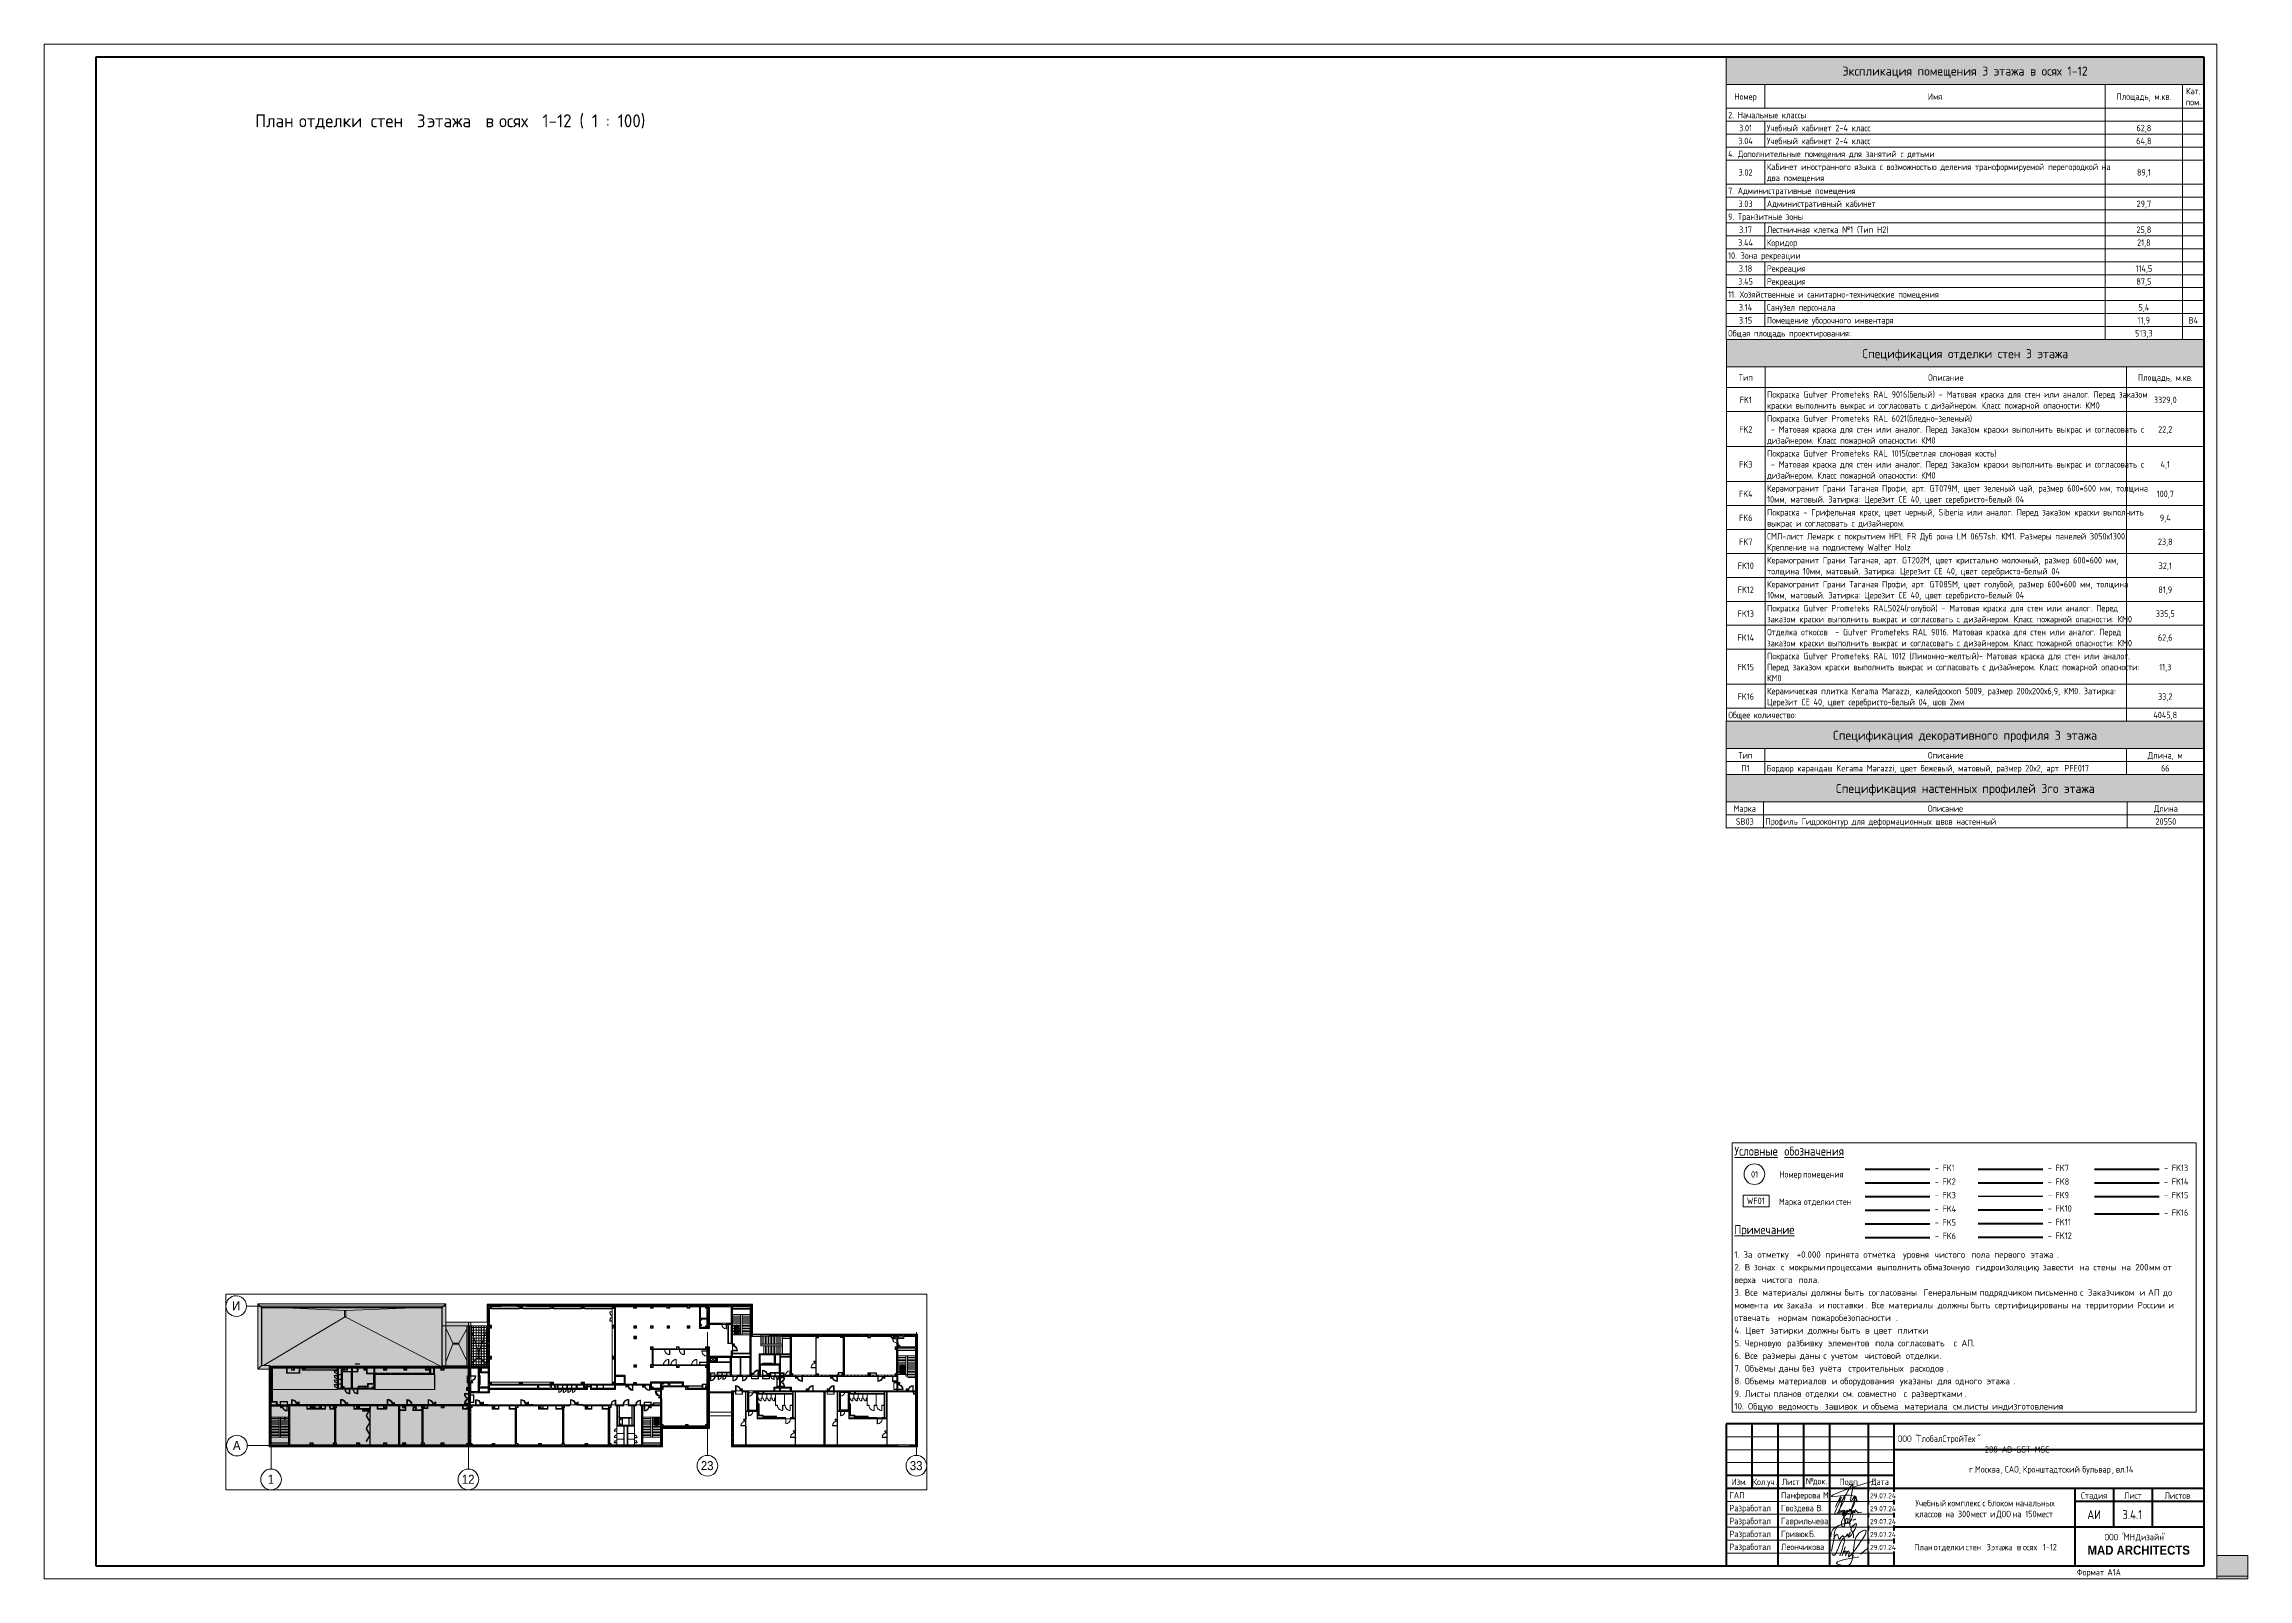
# Paper-space layout 'Layout1' of a CAD drawing. Header units: millimetres. Extents: x -841 to 12, y 0 to 594.
# The model-space entities are those that its viewports show. They can reach past a viewport. Long polylines and large blocks are cut down to what shows.
import ezdxf

# ---------------------------------------------------------------- set-up
doc = ezdxf.new("R2010")
doc.units = ezdxf.units.MM
doc.linetypes.add('200_ШТРИХ__ш1_п0_6_', pattern=[800, 500, -300])
doc.linetypes.add('Осевая', pattern=[3175, 635, -476.25, 1587.5, -476.25])
for name, color, linetype, lineweight in [('A-ANNO-NOTE', 7, 'Continuous', 9), ('A-DETL', 7, 'Continuous', 9), ('A-DETL-17', 7, 'Continuous', 20), ('A-DETL-18', 7, 'Continuous', 5), ('A-DETL-4', 7, 'Continuous', 40), ('A-DETL-MBND-1', 7, '200_ШТРИХ__ш1_п0_6_', 9), ('A-DOOR-5', 7, 'Continuous', 5), ('A-GENM', 7, 'Continuous', 5), ('A-GLAZ-2', 7, 'Continuous', 5), ('A-GLAZ-CURT-2', 7, 'Continuous', 5), ('A-GLAZ-CWMG-2', 7, 'Continuous', 5), ('A-ROOF', 7, 'Continuous', 5), ('A-ROOF-PATT', 7, 'Continuous', 5), ('A-WALL', 7, 'Continuous', 9), ('A-WALL-5', 7, 'Continuous', 5), ('G-ANNO-LEGN', 7, 'Continuous', 9), ('G-ANNO-SCHD', 7, 'Continuous', 9), ('G-ANNO-TEXT', 7, 'Continuous', 9), ('G-ANNO-TTLB', 7, 'Continuous', 9), ('I-WALL', 7, 'Continuous', 9), ('I-WALL-20', 7, 'Continuous', 5), ('M-EQPM', 7, 'Continuous', 5), ('S-COLS-2', 7, 'Continuous', 5), ('S-STRS-2', 7, 'Continuous', 5), ('Оси', 7, 'Continuous', 9), ('Оси-1', 7, 'Continuous', 20), ('Оси-2', 7, 'Осевая', 9)]:
    doc.layers.add(name, color=color, linetype=linetype, lineweight=lineweight)
for name, color, linetype, lineweight, true_color in [('A-DETL-10', 7, 'Continuous', 40, 0xff8f59), ('A-DETL-11', 7, 'Continuous', 40, 0x408080), ('A-DETL-12', 7, 'Continuous', 40, 0xc2dce7), ('A-DETL-13', 7, 'Continuous', 40, 0xe8ca86), ('A-DETL-14', 5, 'Continuous', 40, 0x0000ff), ('A-DETL-15', 7, 'Continuous', 40, 0xffd2ff), ('A-DETL-16', 7, 'Continuous', 40, 0xc89191), ('A-DETL-3', 7, 'Continuous', 40, 0x50fe6a), ('A-DETL-5', 7, 'Continuous', 40, 0x85be7e), ('A-DETL-6', 7, 'Continuous', 40, 0xede76b), ('A-DETL-7', 7, 'Continuous', 40, 0xd6bca3), ('A-DETL-8', 7, 'Continuous', 40, 0x7171ff), ('A-DETL-9', 7, 'Continuous', 40, 0xbdf0ee), ('A-DETL-GENF-4', 7, 'Continuous', 5, 0xb7b7b7), ('A-DETL-GENF-5', 7, 'Continuous', 5, 0xaaaaaa), ('A-DETL-GENF-6', 7, 'Continuous', 5, 0xe2e2e2), ('A-DOOR-2', 7, 'Continuous', 5, 0xaaaaaa), ('A-DOOR-3', 7, 'Continuous', 5, 0xe2e2e2), ('A-DOOR-4', 7, 'Continuous', 5, 0xb7b7b7), ('A-DOOR-FRAM-2', 7, 'Continuous', 5, 0xe2e2e2), ('A-DOOR-FRAM-3', 7, 'Continuous', 5, 0xaaaaaa), ('A-DOOR-FRAM-4', 7, 'Continuous', 5, 0xb7b7b7), ('A-FLOR-1', 7, 'Continuous', 5, 0xb7b7b7), ('A-FLOR-2', 7, 'Continuous', 5, 0xaaaaaa), ('A-GENM-1', 7, 'Continuous', 5, 0x737373), ('A-GENM-2', 7, 'Continuous', 5, 0xa1a1a1), ('A-GENM-3', 7, 'Continuous', 5, 0xe2ddcd), ('A-GLAZ-3', 7, 'Continuous', 5, 0x737373), ('A-GLAZ-CURT-3', 7, 'Continuous', 5, 0x737373), ('A-GLAZ-CWMG-3', 7, 'Continuous', 5, 0x383e42), ('A-GLAZ-CWMG-4', 7, 'Continuous', 5, 0x737373), ('A-WALL-6', 7, 'Continuous', 5, 0x737373), ('A-WALL-7', 7, 'Continuous', 9, 0x737373), ('A-WALL-8', 7, 'Continuous', 5, 0xa1a1a1), ('I-WALL-19', 7, 'Continuous', 9, 0xe7e7e7), ('I-WALL-21', 7, 'Continuous', 5, 0x737373), ('I-WALL-22', 7, 'Continuous', 5, 0x787878), ('S-COLS-1', 7, 'Continuous', 5, 0x737373), ('S-STRS-3', 7, 'Continuous', 5, 0x737373)]:
    doc.layers.add(name, color=color, linetype=linetype, lineweight=lineweight, true_color=true_color)
doc.layers.add('A-DETL-GENF-3', color=7, linetype='Continuous', lineweight=9, true_color=0xc0c0c0, transparency=0.4)
doc.layers.add('G-ANNO-NPLT', color=7, linetype='Continuous', plot=False)
doc.styles.add('Arial_1', font='arial.ttf', dxfattribs={"width": 0.9, "height": 1750})
doc.styles.add('Arial_B', font='', dxfattribs={"width": 0.9, "height": 3.5})
doc.styles.add('GOST Common_2', font='GOST_Common.ttf', dxfattribs={"width": 0.9, "height": 3.5})
doc.styles.add('GOST Common_3', font='GOST_Common.ttf', dxfattribs={"width": 0.9, "height": 2.5})
doc.styles.add('GOST Common_4', font='GOST_Common.ttf', dxfattribs={"height": 5})
doc.styles.add('GOST Common_5', font='GOST_Common.ttf', dxfattribs={"height": 3.5})
doc.styles.add('GOST Common_6', font='GOST_Common.ttf', dxfattribs={"width": 0.9, "height": 2})
doc.styles.add('ISOCPEUR_2', font='isocpeur.ttf', dxfattribs={"width": 0.9, "height": 2.5})
doc.styles.add('ISOCPEUR_3', font='isocpeur.ttf', dxfattribs={"height": 2.5})
doc.styles.get('Arial_B').set_extended_font_data('Arial', bold=True)
pattern_1 = [(45, (62258.82, 0), (-285.1231, 285.1231), []), (45, (62543.95, 0), (-285.1231, 285.1231), [504.031, -100.806, 16.764, -84.042])]
pattern_2 = [(135, (62258.82, 0), (-176.7767, -176.7767), [])]
pattern_3 = [(135, (62258.8, 0), (-353.5534, -353.5534), [])]
pattern_4 = [(45, (62258.8, 0), (-353.5534, 353.5534), []), (135, (62258.8, 0), (-353.5534, -353.5534), [])]
pattern_5 = [(45, (62258.82, 0), (-176.7767, 176.7767), [])]
pattern_6 = [(135, (1826.41, 164.685), (-14.14214, -14.14214), []), (225, (1826.41, 164.685), (14.14214, -14.14214), [])]
pattern_7 = [(45, (-296.384, 164.685), (-14.1421, 14.1421), []), (135, (-296.384, 164.685), (-14.1421, -14.1421), [])]
pattern_8 = [(135, (62258.8, 0), (-377.1708, -377.1708), [533.4, -88.9, 17.78, -88.9]), (135, (62258.8, 376.94), (-377.1708, -377.1708), []), (50, (62258.8, 0), (637.6445, -55.7866), [66.675, -733.425]), (355, (62258.8, 0), (-123.3494, 668.6992), [53.34, -586.74]), (100.451, (62311.96, -4.65), (514.299, 612.908), [56.665, -623.315]), (46.184, (62258.8, 177.8), (948.7764, -147.1497), [100.012, -1100.137]), (96.636, (62337.9, 165.5), (830.909, 865.997), [84.998, -934.973]), (351.184, (62258.8, 177.8), (830.918, 865.988), [80.01, -880.11]), (21, (62347.7, 133.35), (530.6506, -357.9283), [66.675, -733.425]), (326, (62347.7, 133.35), (216.308, 644.6585), [53.34, -586.74]), (71.451, (62391.94, 103.5), (746.9596, 286.7243), [56.665, -623.315]), (37.5, (62258.82, 0), (10.81053, 295.9426), [16.764, -562.864, 16.764, -578.866, -588.962]), (37.5, (62258.82, 0), (10.81053, 295.9426), [-1175.258, 16.764, -572.198]), (7.5, (62258.82, 0), (233.8692, 350.63175), [16.764, -322.834, 16.764, -549.529, -224.472]), (7.5, (62258.82, 0), (233.8692, 350.63175), [-905.891, 16.764, -207.708]), (327.5, (62060.58, 0), (474.5678, -20.0513), [16.764, -205.486, 16.764, -676.656, -920.115]), (327.5, (62060.58, 0), (474.5678, -20.0513), [-915.67, 16.764, -903.351]), (317.5, (61971.68, 0), (518.4522, 88.9934), [16.764, -272.161, 16.764, -443.738, -653.415]), (317.5, (61971.68, 0), (518.4522, 88.9934), [-749.427, 16.764, -636.651])]
pattern_9 = [(135, (1826.41, 174.685), (-14.14214, -14.14214), []), (225, (1826.41, 174.685), (14.14214, -14.14214), [])]
pattern_10 = [(45, (-296.384, 174.685), (-14.1421, 14.1421), []), (135, (-296.384, 174.685), (-14.1421, -14.1421), [])]
pattern_11 = [(135, (1751.41, 174.685), (-14.14214, -14.14214), []), (225, (1751.41, 174.685), (14.14214, -14.14214), [])]
pattern_12 = [(45, (-371.384, 174.685), (-14.1421, 14.1421), []), (135, (-371.384, 174.685), (-14.1421, -14.1421), [])]
pattern_13 = [(45, (62258.8, 0), (-427.6843, 427.6843), []), (45, (62543.95, 0), (-427.6843, 427.6843), [])]
pattern_14 = [(135, (1776.41, 174.685), (-14.14214, -14.14214), []), (225, (1776.41, 174.685), (14.14214, -14.14214), [])]
pattern_15 = [(45, (-346.384, 174.685), (-14.1421, 14.1421), []), (135, (-346.384, 174.685), (-14.1421, -14.1421), [])]
pattern_16 = [(135, (1576.41, 164.685), (-14.14214, -14.14214), []), (225, (1576.41, 164.685), (14.14214, -14.14214), [])]
pattern_17 = [(45, (-546.384, 164.685), (-14.1421, 14.1421), []), (135, (-546.384, 164.685), (-14.1421, -14.1421), [])]
pattern_18 = [(45, (-38240, -150), (-285.123, 285.123), []), (45, (-37954.88, -150), (-285.123, 285.123), [504.031, -100.806, 16.764, -84.042])]
pattern_19 = [(45, (-38240, -7650), (-285.123, 285.123), []), (45, (-37954.88, -7650), (-285.123, 285.123), [504.031, -100.806, 16.764, -84.042])]
pattern_20 = [(135, (1951.41, 164.685), (-14.14214, -14.14214), []), (225, (1951.41, 164.685), (14.14214, -14.14214), [])]
pattern_21 = [(45, (-171.384, 164.685), (-14.1421, 14.1421), []), (135, (-171.384, 164.685), (-14.1421, -14.1421), [])]
pattern_22 = [(45, (-38240, -10950), (-285.123, 285.123), []), (45, (-37954.88, -10950), (-285.123, 285.123), [504.031, -100.806, 16.764, -84.042])]
pattern_23 = [(45, (62258.8, 0), (-530.33, 530.33), []), (135, (62258.8, 0), (-530.33, -530.33), [])]

psp = doc.layouts.get("Layout1")

# ---------------------------------------------------------------- texts
at = {"layer": 'G-ANNO-SCHD', "line_spacing_factor": 1.022761}
for s, insert, char_height, width, attachment_point, style in [('Экспликация помещения 3 этажа в осях 1-12', (-97.48, 585.3), 3.5, 115.0497, 2, 'GOST Common_5'), ('Номер', (-182.45, 574.92), 2.5, 9.896, 2, 'GOST Common_3'), ('Имя', (-109.12, 574.92), 2.5, 6.1548, 2, 'GOST Common_3'), ('Площадь, м.кв.', (-28.28, 574.92), 2.5, 23.8349, 2, 'GOST Common_3'), ('Кат.\\Pпом.', (-9.14, 577.05), 2.5, 7.5125, 2, 'GOST Common_3'), ('2. Начальные классы', (-189.2, 567.77), 2.5, 33.7611, 1, 'GOST Common_3'), ('3.04', (-182.45, 557.75), 2.5, 6.6979, 2, 'GOST Common_3'), ('3.01', (-182.45, 562.76), 2.5, 5.9135, 2, 'GOST Common_3'), ('Учебный кабинет 2-4 класс', (-174.2, 562.76), 2.5, 45.3768, 1, 'GOST Common_3'), ('Учебный кабинет 2-4 класс', (-174.2, 557.75), 2.5, 45.3768, 1, 'GOST Common_3'), ('64,8', (-28.28, 557.75), 2.5, 6.8186, 2, 'GOST Common_3'), ('62,8', (-28.28, 562.76), 2.5, 6.5471, 2, 'GOST Common_3'), ('4. Дополнительные помещения для занятий с детьми', (-189.2, 552.74), 2.5, 87.103, 1, 'GOST Common_3'), ('Кабинет иностранного языка с возможностью деления трансформируемой перегородкой на\\Pдва помещения', (-174.2, 547.73), 2.5, 151.0951, 1, 'GOST Common_3'), ('7. Административные помещения', (-189.2, 538.46), 2.5, 54.6091, 1, 'GOST Common_3'), ('3.02', (-182.45, 545.6), 2.5, 6.4264, 2, 'GOST Common_3'), ('89,1', (-28.28, 545.6), 2.5, 6.0341, 2, 'GOST Common_3'), ('3.03', (-182.45, 533.44), 2.5, 6.4264, 2, 'GOST Common_3'), ('Административный кабинет', (-174.2, 533.44), 2.5, 46.9759, 1, 'GOST Common_3'), ('29,7', (-28.28, 533.44), 2.5, 6.5471, 2, 'GOST Common_3'), ('9. Транзитные зоны', (-189.2, 528.43), 2.5, 32.1318, 1, 'GOST Common_3'), ('3.17', (-182.45, 523.42), 2.5, 5.9135, 2, 'GOST Common_3'), ('Лестничная клетка №1 (Тип Н2)', (-174.2, 523.42), 2.5, 51.9842, 1, 'GOST Common_3'), ('25,8', (-28.28, 523.42), 2.5, 6.5471, 2, 'GOST Common_3'), ('10. Зона рекреации', (-189.2, 513.4), 2.5, 31.1966, 1, 'GOST Common_3'), ('3.44', (-182.45, 518.41), 2.5, 6.9694, 2, 'GOST Common_3'), ('Коридор', (-174.2, 518.41), 2.5, 13.3656, 1, 'GOST Common_3'), ('21,8', (-28.28, 518.41), 2.5, 6.0341, 2, 'GOST Common_3'), ('3.45', (-182.45, 503.37), 2.5, 6.6979, 2, 'GOST Common_3'), ('3.18', (-182.45, 508.39), 2.5, 5.9135, 2, 'GOST Common_3'), ('Рекреация', (-174.2, 508.39), 2.5, 17.6499, 1, 'GOST Common_3'), ('Рекреация', (-174.2, 503.37), 2.5, 17.6499, 1, 'GOST Common_3'), ('114,5', (-28.28, 508.39), 2.5, 7.6634, 2, 'GOST Common_3'), ('87,5', (-28.28, 503.37), 2.5, 6.5471, 2, 'GOST Common_3'), ('11. Хозяйственные и санитарно-технические помещения', (-189.2, 498.36), 2.5, 92.8052, 1, 'GOST Common_3'), ('3.14', (-182.45, 493.35), 2.5, 6.185, 2, 'GOST Common_3'), ('3.15', (-182.45, 488.34), 2.5, 5.9135, 2, 'GOST Common_3'), ('Санузел персонала', (-174.2, 493.35), 2.5, 31.3172, 1, 'GOST Common_3'), ('Помещение уборочного инвентаря', (-174.2, 488.34), 2.5, 56.4193, 1, 'GOST Common_3'), ('11,9', (-28.28, 488.34), 2.5, 5.5212, 2, 'GOST Common_3'), ('5,4', (-28.28, 493.35), 2.5, 4.948, 2, 'GOST Common_3'), ('В4', (-9.14, 488.34), 2.5, 4.2842, 2, 'GOST Common_3'), ('Общая площадь проектирования:', (-189.2, 483.33), 2.5, 54.5789, 1, 'GOST Common_3'), ('513,3', (-28.28, 483.33), 2.5, 7.9047, 2, 'GOST Common_3'), ('Спецификация отделки стен 3 этажа', (-97.42, 475.93), 3.5, 97.3952, 2, 'GOST Common_5'), ('Тип', (-182.35, 466.17), 2.5, 5.8833, 2, 'GOST Common_3'), ('Описание', (-104.92, 466.17), 2.5, 15.2664, 2, 'GOST Common_3'), ('Площадь, м.кв.', (-20, 466.17), 2.5, 23.8349, 2, 'GOST Common_3'), ('FK1', (-182.35, 457.53), 2.5, 5.3704, 2, 'GOST Common_3'), ('Покраска Gutver Prometeks RAL 9016(белый) - Матовая краска для стен или аналог. Перед заказом\\Pкраски выполнить выкрас и согласовать с дизайнером. Класс пожарной опасности: КМ0', (-174.1, 459.66), 2.5, 164.0685, 1, 'GOST Common_3'), ('3329,0', (-20, 457.53), 2.5, 10.2882, 2, 'GOST Common_3'), ('FK2', (-182.35, 446.12), 2.5, 5.8833, 2, 'GOST Common_3'), ('Покраска Gutver Prometeks RAL 6021(бледно-зеленый)\\P - Матовая краска для стен или аналог. Перед заказом краски выполнить выкрас и согласовать с\\Pдизайнером. Класс пожарной опасности: КМ0', (-174.1, 450.38), 2.5, 162.1376, 1, 'GOST Common_3'), ('22,2', (-20, 446.12), 2.5, 6.5471, 2, 'GOST Common_3'), ('Покраска Gutver Prometeks RAL 1015(светлая слоновая кость)\\P - Матовая краска для стен или аналог. Перед заказом краски выполнить выкрас и согласовать с\\Pдизайнером. Класс пожарной опасности: КМ0', (-174.1, 436.85), 2.5, 162.1376, 1, 'GOST Common_3'), ('FK3', (-182.35, 432.59), 2.5, 5.8833, 2, 'GOST Common_3'), ('4,1', (-20, 432.59), 2.5, 4.4351, 2, 'GOST Common_3'), ('FK4', (-182.35, 421.18), 2.5, 6.1548, 2, 'GOST Common_3'), ('Керамогранит Грани Таганая Профи, арт. GT079M, цвет зеленый чай, размер 600*600 мм, толщина\\P10мм, матовый. Затирка: Церезит CE 40, цвет серебристо-белый 04', (-174.1, 423.32), 2.5, 163.7065, 1, 'GOST Common_3'), ('100,7', (-20, 421.18), 2.5, 7.9047, 2, 'GOST Common_3'), ('FK6', (-182.35, 411.91), 2.5, 5.8833, 2, 'GOST Common_3'), ('Покраска - Грифельная краск, цвет черный, Siberia или аналог. Перед заказом краски выполнить\\Pвыкрас и согласовать с дизайнером.', (-174.1, 414.04), 2.5, 160.5989, 1, 'GOST Common_3'), ('9,4', (-20, 411.91), 2.5, 4.948, 2, 'GOST Common_3'), ('FK7', (-182.35, 402.64), 2.5, 5.8833, 2, 'GOST Common_3'), ('СМЛ-лист Лемарк с покрытием HPL FR Дуб рона LM 0657sh. КМ1. Размеры панелей 3050х1300.\\PКрепление на подсистему Walter Holz', (-174.1, 404.77), 2.5, 151.5175, 1, 'GOST Common_3'), ('23,8', (-20, 402.64), 2.5, 6.5471, 2, 'GOST Common_3'), ('FK10', (-182.35, 393.37), 2.5, 7.241, 2, 'GOST Common_3'), ('Керамогранит Грани Таганая, арт. GT202M, цвет кристально молочный, размер 600*600 мм,\\Pтолщина 10мм, матовый. Затирка: Церезит CE 40, цвет серебристо-белый 04', (-174.1, 395.5), 2.5, 152.6037, 1, 'GOST Common_3'), ('32,1', (-20, 393.37), 2.5, 6.0341, 2, 'GOST Common_3'), ('FK12', (-182.35, 384.09), 2.5, 7.241, 2, 'GOST Common_3'), ('Керамогранит Грани Таганая Профи, арт. GT085М, цвет голубой, размер 600*600 мм, толщина\\P10мм, матовый. Затирка: Церезит CE 40, цвет серебристо-белый 04', (-174.1, 386.22), 2.5, 156.737, 1, 'GOST Common_3'), ('81,9', (-20, 384.09), 2.5, 6.0341, 2, 'GOST Common_3'), ('Покраска Gutver Prometeks RAL5024(голубой) - Матовая краска для стен или аналог. Перед\\Pзаказом краски выполнить выкрас и согласовать с дизайнером. Класс пожарной опасности: КМ0', (-174.1, 376.95), 2.5, 158.6076, 1, 'GOST Common_3'), ('FK13', (-182.35, 374.82), 2.5, 7.241, 2, 'GOST Common_3'), ('Отделка откосов  - Gutver Prometeks RAL 9016. Матовая краска для стен или аналог. Перед\\Pзаказом краски выполнить выкрас и согласовать с дизайнером. Класс пожарной опасности: КМ0', (-174.1, 367.68), 2.5, 158.6076, 1, 'GOST Common_3'), ('335,5', (-20, 374.82), 2.5, 8.4176, 2, 'GOST Common_3'), ('FK14', (-182.35, 365.55), 2.5, 7.5125, 2, 'GOST Common_3'), ('Покраска Gutver Prometeks RAL 1012 (Лимонно-желтый)- Матовая краска для стен или аналог.\\PПеред заказом краски выполнить выкрас и согласовать с дизайнером. Класс пожарной опасности:\\PКМ0', (-174.1, 358.4), 2.5, 161.8057, 1, 'GOST Common_3'), ('62,6', (-20, 365.55), 2.5, 6.5471, 2, 'GOST Common_3'), ('FK15', (-182.35, 354.14), 2.5, 7.241, 2, 'GOST Common_3'), ('11,3', (-20, 354.14), 2.5, 5.5212, 2, 'GOST Common_3'), ('FK16', (-182.35, 342.74), 2.5, 7.241, 2, 'GOST Common_3'), ('Керамическая плитка Kerama Marazzi, калейдоскоп 5009, размер 200х200х6,9, КМ0. Затирка:\\PЦерезит CE 40, цвет серебристо-белый 04, шов 2мм', (-174.1, 344.87), 2.5, 152.4528, 1, 'GOST Common_3'), ('33,2', (-20, 342.74), 2.5, 6.5471, 2, 'GOST Common_3'), ('Общее количество:', (-189.1, 335.6), 2.5, 31.1966, 1, 'GOST Common_3'), ('4045,8', (-20, 335.6), 2.5, 10.8313, 2, 'GOST Common_3'), ('Спецификация декоративного профиля 3 этажа', (-97.5, 328.25), 3.5, 124.8483, 2, 'GOST Common_5'), ('Тип', (-182.5, 320), 2.5, 5.8833, 2, 'GOST Common_3'), ('Описание', (-105, 320), 2.5, 15.2664, 2, 'GOST Common_3'), ('Длина, м', (-20, 320), 2.5, 14.1803, 2, 'GOST Common_3'), ('П1', (-182.5, 314.99), 2.5, 3.4998, 2, 'GOST Common_3'), ('Бордюр карандаш Kerama Marazzi, цвет бежевый, матовый, размер 20х2, арт. PFE017', (-174.25, 314.99), 2.5, 139.4794, 1, 'GOST Common_3'), ('Спецификация настенных профилей 3го этажа', (-97.37, 307.65), 3.5, 121.8918, 2, 'GOST Common_5'), ('66', (-20, 314.99), 2.5, 3.7412, 2, 'GOST Common_3'), ('Марка', (-182.74, 299.4), 2.5, 10.4391, 2, 'GOST Common_3'), ('Описание', (-105.14, 299.4), 2.5, 15.2664, 2, 'GOST Common_3'), ('Длина', (-19.77, 299.4), 2.5, 10.1675, 2, 'GOST Common_3'), ('SB03', (-182.74, 294.38), 2.5, 8.0254, 2, 'GOST Common_3'), ('Профиль Гидроконтур для деформационных швов настенный', (-174.78, 294.38), 2.5, 98.8394, 1, 'GOST Common_3'), ('20550', (-19.77, 294.38), 2.5, 9.3529, 2, 'GOST Common_3')]:
    psp.add_mtext(s, dxfattribs=dict(at, insert=insert, char_height=char_height, width=width, attachment_point=attachment_point, style=style))
at = {"layer": 'G-ANNO-TTLB', "attachment_point": 1}
for s, insert, char_height, width, style in [('План', (-759.29, 566.81), 5, 18.4388, 'GOST Common_4'), ('\\fGOST Common|b0|i0|c204|p34|; ', (-744.08, 566.81), 5, 2.0844, 'GOST Common_4'), ('отделки', (-742.36, 566.81), 5, 31.5865, 'GOST Common_4'), ('\\fGOST Common|b0|i0|c204|p34|; ', (-716.3, 566.81), 5, 2.0844, 'GOST Common_4'), ('стен', (-714.58, 566.81), 5, 17.9578, 'GOST Common_4'), (' 3 ', (-699.76, 566.81), 5, 8.4979, 'GOST Common_4'), ('этажа', (-692.75, 566.81), 5, 25.2532, 'GOST Common_4'), ('\\fGOST Common|b0|i0|c204|p34|; ', (-671.92, 566.81), 5, 2.0844, 'GOST Common_4'), ('\\fGOST Common|b0|i0|c204|p34|;в', (-670.2, 566.81), 5, 4.3291, 'GOST Common_4'), ('\\fGOST Common|b0|i0|c204|p34|; ', (-666.62, 566.81), 5, 2.0844, 'GOST Common_4'), ('осях', (-664.9, 566.81), 5, 16.6751, 'GOST Common_4'), (' 1-12 ( 1 : 100)', (-651.15, 566.81), 5, 47.0591, 'GOST Common_4'), ('ООО', (-123.53, 55.52), 2.5, 6.4937, 'GOST Common_3'), (' "', (-118.17, 55.52), 2.5, 2.5975, 'GOST Common_3'), ('ГлобалСтройТех', (-116.03, 55.52), 2.5, 28.2114, 'GOST Common_3'), ('"                                                                               288-AB-GST-MSC', (-92.75, 55.52), 2.5, 105.1974, 'GOST Common_3'), ('\\fGOST Common|b0|i0|c204|p34|;\\W.9;г', (-95.9, 43.66), 2.5, 1.9481, 'GOST Common_3'), ('Москва', (-93.64, 43.66), 2.5, 12.1215, 'GOST Common_3'), ('САО', (-82.09, 43.66), 2.5, 6.5658, 'GOST Common_3'), ('Кронштадтский', (-75.12, 43.66), 2.5, 26.9848, 'GOST Common_3'), ('\\fGOST Common|b0|i0|c204|p34|;\\W.9; ', (-52.86, 43.66), 2.5, 0.938, 'GOST Common_3'), ('бульвар', (-52.08, 43.66), 2.5, 13.8532, 'GOST Common_3'), ('вл', (-39.11, 43.66), 2.5, 3.8962, 'GOST Common_3'), ('.14', (-35.89, 43.66), 2.5, 4.3291, 'GOST Common_3'), ('\\fGOST Common|b0|i0|c204|p34|;\\W.9;.', (-94.29, 43.66), 2.5, 0.7937, 'GOST Common_3'), (', ', (-83.64, 43.66), 2.5, 1.8759, 'GOST Common_3'), (', ', (-76.67, 43.66), 2.5, 1.8759, 'GOST Common_3'), (', ', (-40.65, 43.66), 2.5, 1.8759, 'GOST Common_3'), ('Учебный', (-116.7, 30.59), 2.5, 14.0696, 'GOST Common_3'), ('классов', (-116.82, 26.36), 2.5, 13.2759, 'GOST Common_3'), ('\\fGOST Common|b0|i0|c204|p34|;\\W.9; ', (-105.87, 26.36), 2.5, 0.938, 'GOST Common_3'), ('\\fGOST Common|b0|i0|c204|p34|;\\W.9; ', (-105.1, 30.59), 2.5, 0.938, 'GOST Common_3'), ('на', (-105.1, 26.36), 2.5, 4.1127, 'GOST Common_3'), ('комплекс', (-104.32, 30.59), 2.5, 15.5127, 'GOST Common_3'), (' 300 ', (-101.7, 26.36), 2.5, 7.7203, 'GOST Common_3'), ('мест', (-95.33, 26.36), 2.5, 8.2253, 'GOST Common_3'), ('\\fGOST Common|b0|i0|c204|p34|;\\W.9; ', (-91.52, 30.59), 2.5, 0.938, 'GOST Common_3'), ('\\fGOST Common|b0|i0|c204|p34|;\\W.9;с', (-90.75, 30.59), 2.5, 1.6595, 'GOST Common_3'), ('\\fGOST Common|b0|i0|c204|p34|;\\W.9; ', (-89.38, 30.59), 2.5, 0.938, 'GOST Common_3'), ('\\fGOST Common|b0|i0|c204|p34|;\\W.9; ', (-88.55, 26.36), 2.5, 0.938, 'GOST Common_3'), ('блоком', (-88.61, 30.59), 2.5, 11.9051, 'GOST Common_3'), ('\\fGOST Common|b0|i0|c204|p34|;\\W.9;и', (-87.77, 26.36), 2.5, 1.9481, 'GOST Common_3'), ('\\fGOST Common|b0|i0|c204|p34|;\\W.9; ', (-86.17, 26.36), 2.5, 0.938, 'GOST Common_3'), ('ДОО', (-85.39, 26.36), 2.5, 6.7823, 'GOST Common_3'), ('\\fGOST Common|b0|i0|c204|p34|;\\W.9; ', (-79.8, 26.36), 2.5, 0.938, 'GOST Common_3'), ('на', (-79.02, 26.36), 2.5, 4.1127, 'GOST Common_3'), ('\\fGOST Common|b0|i0|c204|p34|;\\W.9; ', (-78.78, 30.59), 2.5, 0.938, 'GOST Common_3'), ('начальных', (-78.01, 30.59), 2.5, 18.1823, 'GOST Common_3'), (' 150 ', (-75.63, 26.36), 2.5, 7.143, 'GOST Common_3'), ('мест', (-69.73, 26.36), 2.5, 8.2253, 'GOST Common_3'), ('АИ', (-50.19, 26.62), 3.5, 6.5658, 'GOST Common_2'), ('3.4.1', (-36.6, 26.62), 3.5, 9.957, 'GOST Common_2'), ('План', (-117.18, 13.54), 2.5, 8.2253, 'GOST Common_3'), ('\\fGOST Common|b0|i0|c204|p34|;\\W.9; ', (-110.39, 13.54), 2.5, 0.938, 'GOST Common_3'), ('отделки', (-109.62, 13.54), 2.5, 14.1418, 'GOST Common_3'), ('\\fGOST Common|b0|i0|c204|p34|;\\W.9; ', (-97.95, 13.54), 2.5, 0.938, 'GOST Common_3'), ('стен', (-97.18, 13.54), 2.5, 8.0089, 'GOST Common_3'), (' 3 ', (-90.57, 13.54), 2.5, 3.824, 'GOST Common_3'), ('этажа', (-87.41, 13.54), 2.5, 11.1835, 'GOST Common_3'), ('\\fGOST Common|b0|i0|c204|p34|;\\W.9; ', (-78.19, 13.54), 2.5, 0.938, 'GOST Common_3'), ('\\fGOST Common|b0|i0|c204|p34|;\\W.9;в', (-77.41, 13.54), 2.5, 1.9481, 'GOST Common_3'), ('\\fGOST Common|b0|i0|c204|p34|;\\W.9; ', (-75.81, 13.54), 2.5, 0.938, 'GOST Common_3'), ('осях', (-75.03, 13.54), 2.5, 7.5038, 'GOST Common_3'), (' 1-12', (-68.84, 13.54), 2.5, 7.5759, 'GOST Common_3')]:
    psp.add_mtext(s, dxfattribs=dict(at, insert=insert, char_height=char_height, width=width, style=style))

msp = doc.modelspace()

# ---------------------------------------------------------------- texts
at = {"layer": 'G-ANNO-TEXT', "attachment_point": 1}
for s, insert, char_height, width, style in [('\\LУсловные', (39892.39, 3664.55), 3.5, 22.1506, 'GOST Common_2'), ('\\L\\fGOST Common|b0|i0|c204|p34|;\\W.9;\\L ', (39910.66, 3664.55), 3.5, 1.2987, 'GOST Common_2'), ('\\Lобозначения', (39911.74, 3664.55), 3.5, 30.1595, 'GOST Common_2'), ('01', (39898.84, 3655.06), 2.5, 3.319, 'GOST Common_3'), ('Номер', (39909.78, 3655.06), 2.5, 10.1734, 'GOST Common_3'), ('\\fGOST Common|b0|i0|c204|p34|;\\W.9; ', (39918.17, 3655.06), 2.5, 0.938, 'GOST Common_3'), ('помещения', (39918.95, 3655.06), 2.5, 18.543, 'GOST Common_3'), ('- FK1', (39969.95, 3657.55), 2.5, 8.3696, 'GOST Common_3'), ('- FK2', (39969.95, 3652.28), 2.5, 8.9468, 'GOST Common_3'), ('- FK7', (40013.7, 3657.55), 2.5, 8.9468, 'GOST Common_3'), ('- FK8', (40013.7, 3652.28), 2.5, 8.9468, 'GOST Common_3'), ('- FK13', (40058.7, 3657.55), 2.5, 10.3177, 'GOST Common_3'), ('- FK14', (40058.7, 3652.28), 2.5, 10.5342, 'GOST Common_3'), ('WF01', (39897.21, 3644.82), 2.5, 8.2975, 'ISOCPEUR_2'), ('Марка', (39909.64, 3644.46), 2.5, 10.6785, 'GOST Common_3'), ('\\fGOST Common|b0|i0|c204|p34|;\\W.9; ', (39918.45, 3644.46), 2.5, 0.938, 'GOST Common_3'), ('отделки', (39919.23, 3644.46), 2.5, 14.1418, 'GOST Common_3'), ('\\fGOST Common|b0|i0|c204|p34|;\\W.9; ', (39930.89, 3644.46), 2.5, 0.938, 'GOST Common_3'), ('стен', (39931.67, 3644.46), 2.5, 8.0089, 'GOST Common_3'), ('- FK3', (39969.95, 3647.01), 2.5, 8.9468, 'GOST Common_3'), ('- FK9', (40013.7, 3647.01), 2.5, 8.9468, 'GOST Common_3'), ('- FK15', (40058.7, 3647.01), 2.5, 10.3177, 'GOST Common_3'), ('\\LПримечание', (39892.39, 3634.18), 3.5, 28.5, 'GOST Common_2'), ('- FK4', (39969.95, 3641.74), 2.5, 9.1633, 'GOST Common_3'), ('- FK5', (39969.95, 3636.47), 2.5, 8.9468, 'GOST Common_3'), ('- FK10', (40013.7, 3641.87), 2.5, 10.3177, 'GOST Common_3'), ('- FK11', (40013.7, 3636.6), 2.5, 9.7405, 'GOST Common_3'), ('- FK16', (40058.7, 3640.26), 2.5, 10.3177, 'GOST Common_3'), ('- FK6', (39969.95, 3631.21), 2.5, 8.9468, 'GOST Common_3'), ('- FK12', (40013.7, 3631.33), 2.5, 10.3177, 'GOST Common_3'), ('1. ', (39892.39, 3624.02), 2.5, 4.2489, 'ISOCPEUR_3'), ('2. ', (39892.39, 3619.12), 2.5, 4.8903, 'ISOCPEUR_3'), ('За', (39895.89, 3624.02), 2.5, 4.73, 'ISOCPEUR_3'), ('\\fISOCPEUR|b0|i0|c204|p34|;В', (39896.42, 3619.12), 2.5, 2.4051, 'ISOCPEUR_3'), ('\\fISOCPEUR|b0|i0|c204|p34|; ', (39898.41, 3619.12), 2.5, 1.8439, 'ISOCPEUR_3'), ('\\fISOCPEUR|b0|i0|c204|p34|; ', (39899.8, 3624.02), 2.5, 1.8439, 'ISOCPEUR_3'), ('зонах', (39899.93, 3619.12), 2.5, 10.903, 'ISOCPEUR_3'), ('отметку', (39901.32, 3624.02), 2.5, 16.5148, 'ISOCPEUR_3'), ('\\fISOCPEUR|b0|i0|c204|p34|; ', (39908.92, 3619.12), 2.5, 1.8439, 'ISOCPEUR_3'), ('\\fISOCPEUR|b0|i0|c204|p34|;с', (39910.45, 3619.12), 2.5, 1.8439, 'ISOCPEUR_3'), ('\\fISOCPEUR|b0|i0|c204|p34|; ', (39911.97, 3619.12), 2.5, 1.8439, 'ISOCPEUR_3'), ('мокрыми', (39913.49, 3619.12), 2.5, 15.8734, 'ISOCPEUR_3'), (' +0.000 ', (39914.94, 3624.02), 2.5, 15.3924, 'ISOCPEUR_3'), ('\\fISOCPEUR|b0|i0|c204|p34|; ', (39926.59, 3619.12), 2.5, 1.8439, 'ISOCPEUR_3'), ('принята', (39927.64, 3624.02), 2.5, 15.9536, 'ISOCPEUR_3'), ('процессами', (39928.11, 3619.12), 2.5, 21.7257, 'ISOCPEUR_3'), ('\\fISOCPEUR|b0|i0|c204|p34|; ', (39940.81, 3624.02), 2.5, 1.8439, 'ISOCPEUR_3'), ('отметка', (39942.33, 3624.02), 2.5, 16.7553, 'ISOCPEUR_3'), ('\\fISOCPEUR|b0|i0|c204|p34|; ', (39946.03, 3619.12), 2.5, 1.8439, 'ISOCPEUR_3'), ('выполнить', (39947.55, 3619.12), 2.5, 20.2827, 'ISOCPEUR_3'), ('\\fISOCPEUR|b0|i0|c204|p34|; ', (39956.15, 3624.02), 2.5, 1.8439, 'ISOCPEUR_3'), ('уровня', (39957.67, 3624.02), 2.5, 12.9873, 'ISOCPEUR_3'), ('\\fISOCPEUR|b0|i0|c204|p34|; ', (39964.29, 3619.12), 2.5, 1.8439, 'ISOCPEUR_3'), ('обмазочную', (39965.81, 3619.12), 2.5, 22.3671, 'ISOCPEUR_3'), ('\\fISOCPEUR|b0|i0|c204|p34|; ', (39968.39, 3624.02), 2.5, 1.8439, 'ISOCPEUR_3'), ('чистого', (39969.91, 3624.02), 2.5, 15.3924, 'ISOCPEUR_3'), ('\\fISOCPEUR|b0|i0|c204|p34|; ', (39982.61, 3624.02), 2.5, 1.8439, 'ISOCPEUR_3'), ('\\fISOCPEUR|b0|i0|c204|p34|; ', (39984.26, 3619.12), 2.5, 1.8439, 'ISOCPEUR_3'), ('пола', (39984.13, 3624.02), 2.5, 8.8987, 'ISOCPEUR_3'), ('гидроизоляцию', (39985.79, 3619.12), 2.5, 28.6202, 'ISOCPEUR_3'), ('\\fISOCPEUR|b0|i0|c204|p34|; ', (39991.47, 3624.02), 2.5, 1.8439, 'ISOCPEUR_3'), ('первого', (39993, 3624.02), 2.5, 15.1519, 'ISOCPEUR_3'), ('\\fISOCPEUR|b0|i0|c204|p34|; ', (40005.5, 3624.02), 2.5, 1.8439, 'ISOCPEUR_3'), ('этажа', (40007.02, 3624.02), 2.5, 12.4262, 'ISOCPEUR_3'), (', ', (40009.4, 3619.12), 2.5, 2.8861, 'ISOCPEUR_3'), ('завести', (40011.78, 3619.12), 2.5, 15.4726, 'ISOCPEUR_3'), ('\\fISOCPEUR|b0|i0|c204|p34|;.', (40017.27, 3624.02), 2.5, 0.8819, 'ISOCPEUR_3'), ('\\fISOCPEUR|b0|i0|c204|p34|; ', (40024.55, 3619.12), 2.5, 1.8439, 'ISOCPEUR_3'), ('на', (40026.07, 3619.12), 2.5, 4.5696, 'ISOCPEUR_3'), ('\\fISOCPEUR|b0|i0|c204|p34|; ', (40029.84, 3619.12), 2.5, 1.8439, 'ISOCPEUR_3'), ('стены', (40031.36, 3619.12), 2.5, 11.3038, 'ISOCPEUR_3'), ('\\fISOCPEUR|b0|i0|c204|p34|; ', (40040.69, 3619.12), 2.5, 1.8439, 'ISOCPEUR_3'), ('на', (40042.21, 3619.12), 2.5, 4.5696, 'ISOCPEUR_3'), (' 200', (40045.98, 3619.12), 2.5, 8.3375, 'ISOCPEUR_3'), ('мм', (40052.86, 3619.12), 2.5, 4.8101, 'ISOCPEUR_3'), ('\\fISOCPEUR|b0|i0|c204|p34|; ', (40056.83, 3619.12), 2.5, 1.8439, 'ISOCPEUR_3'), ('от', (40058.35, 3619.12), 2.5, 4.8903, 'ISOCPEUR_3'), ('\\fISOCPEUR|b0|i0|c204|p34|; ', (40062.38, 3619.12), 2.5, 1.8439, 'ISOCPEUR_3'), ('3. ', (39892.39, 3609.33), 2.5, 4.8903, 'ISOCPEUR_3'), ('верха', (39892.39, 3614.23), 2.5, 11.0633, 'ISOCPEUR_3'), ('Все', (39896.42, 3609.33), 2.5, 6.4135, 'ISOCPEUR_3'), ('\\fISOCPEUR|b0|i0|c204|p34|; ', (39901.52, 3614.23), 2.5, 1.8439, 'ISOCPEUR_3'), ('\\fISOCPEUR|b0|i0|c204|p34|; ', (39901.71, 3609.33), 2.5, 1.8439, 'ISOCPEUR_3'), ('чистого', (39903.04, 3614.23), 2.5, 15.3924, 'ISOCPEUR_3'), ('материалы', (39903.24, 3609.33), 2.5, 21.0042, 'ISOCPEUR_3'), ('\\fISOCPEUR|b0|i0|c204|p34|; ', (39915.74, 3614.23), 2.5, 1.8439, 'ISOCPEUR_3'), ('пола', (39917.26, 3614.23), 2.5, 8.8987, 'ISOCPEUR_3'), ('\\fISOCPEUR|b0|i0|c204|p34|; ', (39920.57, 3609.33), 2.5, 1.8439, 'ISOCPEUR_3'), ('должны', (39922.09, 3609.33), 2.5, 13.789, 'ISOCPEUR_3'), ('\\fISOCPEUR|b0|i0|c204|p34|;.', (39924.6, 3614.23), 2.5, 0.8819, 'ISOCPEUR_3'), ('\\fISOCPEUR|b0|i0|c204|p34|; ', (39933.46, 3609.33), 2.5, 1.8439, 'ISOCPEUR_3'), ('быть', (39934.99, 3609.33), 2.5, 9.4599, 'ISOCPEUR_3'), ('\\fISOCPEUR|b0|i0|c204|p34|; ', (39942.79, 3609.33), 2.5, 1.8439, 'ISOCPEUR_3'), ('согласованы', (39944.31, 3609.33), 2.5, 23.8903, 'ISOCPEUR_3'), ('\\fISOCPEUR|b0|i0|c204|p34|; ', (39964.02, 3609.33), 2.5, 1.8439, 'ISOCPEUR_3'), ('Генеральным', (39965.54, 3609.33), 2.5, 24.5316, 'ISOCPEUR_3'), ('\\fISOCPEUR|b0|i0|c204|p34|; ', (39985.79, 3609.33), 2.5, 1.8439, 'ISOCPEUR_3'), ('подрядчиком', (39987.31, 3609.33), 2.5, 24.0506, 'ISOCPEUR_3'), ('\\fISOCPEUR|b0|i0|c204|p34|; ', (40007.15, 3609.33), 2.5, 1.8439, 'ISOCPEUR_3'), ('письменно', (40008.67, 3609.33), 2.5, 19.4008, 'ISOCPEUR_3'), ('\\fISOCPEUR|b0|i0|c204|p34|; ', (40024.68, 3609.33), 2.5, 1.8439, 'ISOCPEUR_3'), ('\\fISOCPEUR|b0|i0|c204|p34|;с', (40026.2, 3609.33), 2.5, 1.8439, 'ISOCPEUR_3'), ('\\fISOCPEUR|b0|i0|c204|p34|; ', (40027.72, 3609.33), 2.5, 1.8439, 'ISOCPEUR_3'), ('Заказчиком', (40029.24, 3609.33), 2.5, 22.3671, 'ISOCPEUR_3'), ('\\fISOCPEUR|b0|i0|c204|p34|; ', (40047.7, 3609.33), 2.5, 1.8439, 'ISOCPEUR_3'), ('\\fISOCPEUR|b0|i0|c204|p34|;и', (40049.22, 3609.33), 2.5, 2.1646, 'ISOCPEUR_3'), ('\\fISOCPEUR|b0|i0|c204|p34|; ', (40051.01, 3609.33), 2.5, 1.8439, 'ISOCPEUR_3'), ('АП', (40052.53, 3609.33), 2.5, 5.1308, 'ISOCPEUR_3'), ('\\fISOCPEUR|b0|i0|c204|p34|; ', (40056.76, 3609.33), 2.5, 1.8439, 'ISOCPEUR_3'), ('до', (40058.28, 3609.33), 2.5, 4.3291, 'ISOCPEUR_3'), ('\\fISOCPEUR|b0|i0|c204|p34|; ', (40061.85, 3609.33), 2.5, 1.8439, 'ISOCPEUR_3'), ('момента', (39892.39, 3604.44), 2.5, 16.4346, 'ISOCPEUR_3'), ('\\fISOCPEUR|b0|i0|c204|p34|; ', (39905.95, 3604.44), 2.5, 1.8439, 'ISOCPEUR_3'), ('их', (39907.47, 3604.44), 2.5, 4.3291, 'ISOCPEUR_3'), ('\\fISOCPEUR|b0|i0|c204|p34|; ', (39911.04, 3604.44), 2.5, 1.8439, 'ISOCPEUR_3'), ('заказа', (39912.56, 3604.44), 2.5, 13.3882, 'ISOCPEUR_3'), ('\\fISOCPEUR|b0|i0|c204|p34|; ', (39923.61, 3604.44), 2.5, 1.8439, 'ISOCPEUR_3'), ('\\fISOCPEUR|b0|i0|c204|p34|;и', (39925.13, 3604.44), 2.5, 2.1646, 'ISOCPEUR_3'), ('\\fISOCPEUR|b0|i0|c204|p34|; ', (39926.92, 3604.44), 2.5, 1.8439, 'ISOCPEUR_3'), ('поставки', (39928.44, 3604.44), 2.5, 17.7975, 'ISOCPEUR_3'), ('. ', (39943.12, 3604.44), 2.5, 2.7257, 'ISOCPEUR_3'), ('Все', (39945.37, 3604.44), 2.5, 6.4135, 'ISOCPEUR_3'), ('\\fISOCPEUR|b0|i0|c204|p34|; ', (39950.66, 3604.44), 2.5, 1.8439, 'ISOCPEUR_3'), ('материалы', (39952.18, 3604.44), 2.5, 21.0042, 'ISOCPEUR_3'), ('\\fISOCPEUR|b0|i0|c204|p34|; ', (39969.51, 3604.44), 2.5, 1.8439, 'ISOCPEUR_3'), ('должны', (39971.04, 3604.44), 2.5, 13.789, 'ISOCPEUR_3'), ('\\fISOCPEUR|b0|i0|c204|p34|; ', (39982.41, 3604.44), 2.5, 1.8439, 'ISOCPEUR_3'), ('быть', (39983.93, 3604.44), 2.5, 9.4599, 'ISOCPEUR_3'), ('\\fISOCPEUR|b0|i0|c204|p34|; ', (39991.74, 3604.44), 2.5, 1.8439, 'ISOCPEUR_3'), ('сертифицированы', (39993.26, 3604.44), 2.5, 33.9915, 'ISOCPEUR_3'), ('\\fISOCPEUR|b0|i0|c204|p34|; ', (40021.31, 3604.44), 2.5, 1.8439, 'ISOCPEUR_3'), ('на', (40022.83, 3604.44), 2.5, 4.5696, 'ISOCPEUR_3'), ('\\fISOCPEUR|b0|i0|c204|p34|; ', (40026.6, 3604.44), 2.5, 1.8439, 'ISOCPEUR_3'), ('территории', (40028.12, 3604.44), 2.5, 22.7679, 'ISOCPEUR_3'), ('\\fISOCPEUR|b0|i0|c204|p34|; ', (40046.9, 3604.44), 2.5, 1.8439, 'ISOCPEUR_3'), ('России', (40048.43, 3604.44), 2.5, 12.5865, 'ISOCPEUR_3'), ('\\fISOCPEUR|b0|i0|c204|p34|; ', (40058.81, 3604.44), 2.5, 1.8439, 'ISOCPEUR_3'), ('\\fISOCPEUR|b0|i0|c204|p34|;и', (40060.33, 3604.44), 2.5, 2.1646, 'ISOCPEUR_3'), ('\\fISOCPEUR|b0|i0|c204|p34|; ', (40062.12, 3604.44), 2.5, 1.8439, 'ISOCPEUR_3'), ('отвечать', (39892.39, 3599.55), 2.5, 18.6793, 'ISOCPEUR_3'), ('4. ', (39892.39, 3594.65), 2.5, 5.1308, 'ISOCPEUR_3'), ('Цвет', (39896.62, 3594.65), 2.5, 9.7806, 'ISOCPEUR_3'), ('\\fISOCPEUR|b0|i0|c204|p34|; ', (39904.69, 3594.65), 2.5, 1.8439, 'ISOCPEUR_3'), ('затирки', (39906.21, 3594.65), 2.5, 15.7932, 'ISOCPEUR_3'), ('\\fISOCPEUR|b0|i0|c204|p34|; ', (39907.8, 3599.55), 2.5, 1.8439, 'ISOCPEUR_3'), ('нормам', (39909.32, 3599.55), 2.5, 13.7089, 'ISOCPEUR_3'), ('\\fISOCPEUR|b0|i0|c204|p34|; ', (39919.24, 3594.65), 2.5, 1.8439, 'ISOCPEUR_3'), ('\\fISOCPEUR|b0|i0|c204|p34|; ', (39920.63, 3599.55), 2.5, 1.8439, 'ISOCPEUR_3'), ('должны', (39920.76, 3594.65), 2.5, 13.789, 'ISOCPEUR_3'), ('пожаробезопасности', (39922.15, 3599.55), 2.5, 39.7637, 'ISOCPEUR_3'), ('\\fISOCPEUR|b0|i0|c204|p34|; ', (39932.14, 3594.65), 2.5, 1.8439, 'ISOCPEUR_3'), ('быть', (39933.66, 3594.65), 2.5, 9.4599, 'ISOCPEUR_3'), ('\\fISOCPEUR|b0|i0|c204|p34|; ', (39941.47, 3594.65), 2.5, 1.8439, 'ISOCPEUR_3'), ('\\fISOCPEUR|b0|i0|c204|p34|;в', (39942.99, 3594.65), 2.5, 2.1646, 'ISOCPEUR_3'), ('\\fISOCPEUR|b0|i0|c204|p34|; ', (39944.78, 3594.65), 2.5, 1.8439, 'ISOCPEUR_3'), ('цвет', (39946.3, 3594.65), 2.5, 9.4599, 'ISOCPEUR_3'), ('\\fISOCPEUR|b0|i0|c204|p34|; ', (39954.1, 3594.65), 2.5, 1.8439, 'ISOCPEUR_3'), ('\\fISOCPEUR|b0|i0|c204|p34|;.', (39954.96, 3599.55), 2.5, 0.8819, 'ISOCPEUR_3'), ('плитки', (39955.62, 3594.65), 2.5, 13.5485, 'ISOCPEUR_3'), ('\\fISOCPEUR|b0|i0|c204|p34|;.', (39966.8, 3594.65), 2.5, 0.8819, 'ISOCPEUR_3'), ('5. ', (39892.39, 3589.76), 2.5, 4.8903, 'ISOCPEUR_3'), ('6. ', (39892.39, 3584.86), 2.5, 4.8903, 'ISOCPEUR_3'), ('Черновую', (39896.42, 3589.76), 2.5, 17.9578, 'ISOCPEUR_3'), ('Все', (39896.42, 3584.86), 2.5, 6.4135, 'ISOCPEUR_3'), ('\\fISOCPEUR|b0|i0|c204|p34|; ', (39901.71, 3584.86), 2.5, 1.8439, 'ISOCPEUR_3'), ('размеры', (39903.24, 3584.86), 2.5, 15.7131, 'ISOCPEUR_3'), ('\\fISOCPEUR|b0|i0|c204|p34|; ', (39911.24, 3589.76), 2.5, 1.8439, 'ISOCPEUR_3'), ('разбивку', (39912.76, 3589.76), 2.5, 17.3966, 'ISOCPEUR_3'), ('\\fISOCPEUR|b0|i0|c204|p34|; ', (39916.2, 3584.86), 2.5, 1.8439, 'ISOCPEUR_3'), ('даны', (39917.72, 3584.86), 2.5, 9.1392, 'ISOCPEUR_3'), ('\\fISOCPEUR|b0|i0|c204|p34|; ', (39925.26, 3584.86), 2.5, 1.8439, 'ISOCPEUR_3'), ('\\fISOCPEUR|b0|i0|c204|p34|;с', (39926.78, 3584.86), 2.5, 1.8439, 'ISOCPEUR_3'), ('\\fISOCPEUR|b0|i0|c204|p34|; ', (39927.11, 3589.76), 2.5, 1.8439, 'ISOCPEUR_3'), ('\\fISOCPEUR|b0|i0|c204|p34|; ', (39928.3, 3584.86), 2.5, 1.8439, 'ISOCPEUR_3'), ('элементов', (39928.64, 3589.76), 2.5, 20.2827, 'ISOCPEUR_3'), ('учетом', (39929.83, 3584.86), 2.5, 13.789, 'ISOCPEUR_3'), ('\\fISOCPEUR|b0|i0|c204|p34|; ', (39941.2, 3584.86), 2.5, 1.8439, 'ISOCPEUR_3'), ('чистовой', (39942.72, 3584.86), 2.5, 17.557, 'ISOCPEUR_3'), ('\\fISOCPEUR|b0|i0|c204|p34|; ', (39945.37, 3589.76), 2.5, 1.8439, 'ISOCPEUR_3'), ('пола', (39946.89, 3589.76), 2.5, 8.8987, 'ISOCPEUR_3'), ('\\fISOCPEUR|b0|i0|c204|p34|; ', (39954.23, 3589.76), 2.5, 1.8439, 'ISOCPEUR_3'), ('согласовать', (39955.76, 3589.76), 2.5, 24.211, 'ISOCPEUR_3'), ('\\fISOCPEUR|b0|i0|c204|p34|; ', (39957.21, 3584.86), 2.5, 1.8439, 'ISOCPEUR_3'), ('отделки', (39958.73, 3584.86), 2.5, 15.7131, 'ISOCPEUR_3'), ('\\fISOCPEUR|b0|i0|c204|p34|;.', (39971.7, 3584.86), 2.5, 0.8819, 'ISOCPEUR_3'), ('\\fISOCPEUR|b0|i0|c204|p34|; ', (39975.73, 3589.76), 2.5, 1.8439, 'ISOCPEUR_3'), ('\\fISOCPEUR|b0|i0|c204|p34|;с', (39977.25, 3589.76), 2.5, 1.8439, 'ISOCPEUR_3'), ('\\fISOCPEUR|b0|i0|c204|p34|; ', (39978.77, 3589.76), 2.5, 1.8439, 'ISOCPEUR_3'), ('АП', (39980.3, 3589.76), 2.5, 5.1308, 'ISOCPEUR_3'), ('\\fISOCPEUR|b0|i0|c204|p34|;.', (39984.53, 3589.76), 2.5, 0.8819, 'ISOCPEUR_3'), ('7. ', (39892.39, 3579.97), 2.5, 4.8903, 'ISOCPEUR_3'), ('8. ', (39892.39, 3575.07), 2.5, 4.8903, 'ISOCPEUR_3'), ('Объёмы', (39896.42, 3579.97), 2.5, 14.1097, 'ISOCPEUR_3'), ('Объемы', (39896.42, 3575.07), 2.5, 14.1097, 'ISOCPEUR_3'), ('\\fISOCPEUR|b0|i0|c204|p34|; ', (39908.06, 3579.97), 2.5, 1.8439, 'ISOCPEUR_3'), ('\\fISOCPEUR|b0|i0|c204|p34|; ', (39908.06, 3575.07), 2.5, 1.8439, 'ISOCPEUR_3'), ('даны', (39909.59, 3579.97), 2.5, 9.1392, 'ISOCPEUR_3'), ('материалов', (39909.59, 3575.07), 2.5, 22.9283, 'ISOCPEUR_3'), ('\\fISOCPEUR|b0|i0|c204|p34|; ', (39917.13, 3579.97), 2.5, 1.8439, 'ISOCPEUR_3'), ('без', (39918.65, 3579.97), 2.5, 6.3333, 'ISOCPEUR_3'), ('\\fISOCPEUR|b0|i0|c204|p34|; ', (39923.87, 3579.97), 2.5, 1.8439, 'ISOCPEUR_3'), ('учёта', (39925.39, 3579.97), 2.5, 11.6245, 'ISOCPEUR_3'), ('\\fISOCPEUR|b0|i0|c204|p34|; ', (39928.5, 3575.07), 2.5, 1.8439, 'ISOCPEUR_3'), ('\\fISOCPEUR|b0|i0|c204|p34|;и', (39930.02, 3575.07), 2.5, 2.1646, 'ISOCPEUR_3'), ('\\fISOCPEUR|b0|i0|c204|p34|; ', (39931.81, 3575.07), 2.5, 1.8439, 'ISOCPEUR_3'), ('оборудования', (39933.33, 3575.07), 2.5, 26.2152, 'ISOCPEUR_3'), ('\\fISOCPEUR|b0|i0|c204|p34|; ', (39934.99, 3579.97), 2.5, 1.8439, 'ISOCPEUR_3'), ('строительных', (39936.51, 3579.97), 2.5, 27.0169, 'ISOCPEUR_3'), ('\\fISOCPEUR|b0|i0|c204|p34|; ', (39954.96, 3575.07), 2.5, 1.8439, 'ISOCPEUR_3'), ('указаны', (39956.48, 3575.07), 2.5, 15.7131, 'ISOCPEUR_3'), ('\\fISOCPEUR|b0|i0|c204|p34|; ', (39958.8, 3579.97), 2.5, 1.8439, 'ISOCPEUR_3'), ('расходов', (39960.32, 3579.97), 2.5, 17.2363, 'ISOCPEUR_3'), ('\\fISOCPEUR|b0|i0|c204|p34|; ', (39969.45, 3575.07), 2.5, 1.8439, 'ISOCPEUR_3'), ('для', (39970.97, 3575.07), 2.5, 6.4937, 'ISOCPEUR_3'), ('\\fISOCPEUR|b0|i0|c204|p34|;.', (39974.54, 3579.97), 2.5, 0.8819, 'ISOCPEUR_3'), ('\\fISOCPEUR|b0|i0|c204|p34|; ', (39976.33, 3575.07), 2.5, 1.8439, 'ISOCPEUR_3'), ('одного', (39977.85, 3575.07), 2.5, 12.9873, 'ISOCPEUR_3'), ('\\fISOCPEUR|b0|i0|c204|p34|; ', (39988.56, 3575.07), 2.5, 1.8439, 'ISOCPEUR_3'), ('этажа', (39990.09, 3575.07), 2.5, 12.4262, 'ISOCPEUR_3'), ('9. ', (39892.39, 3570.18), 2.5, 4.8903, 'ISOCPEUR_3'), ('Листы', (39896.42, 3570.18), 2.5, 11.5443, 'ISOCPEUR_3'), ('\\fISOCPEUR|b0|i0|c204|p34|; ', (39905.95, 3570.18), 2.5, 1.8439, 'ISOCPEUR_3'), ('планов', (39907.47, 3570.18), 2.5, 13.2278, 'ISOCPEUR_3'), ('\\fISOCPEUR|b0|i0|c204|p34|; ', (39918.38, 3570.18), 2.5, 1.8439, 'ISOCPEUR_3'), ('отделки', (39919.9, 3570.18), 2.5, 15.7131, 'ISOCPEUR_3'), ('\\fISOCPEUR|b0|i0|c204|p34|; ', (39932.87, 3570.18), 2.5, 1.8439, 'ISOCPEUR_3'), ('см', (39934.39, 3570.18), 2.5, 4.2489, 'ISOCPEUR_3'), ('. ', (39937.9, 3570.18), 2.5, 2.7257, 'ISOCPEUR_3'), ('совместно', (39940.14, 3570.18), 2.5, 19.6413, 'ISOCPEUR_3'), ('\\fISOCPEUR|b0|i0|c204|p34|; ', (39956.35, 3570.18), 2.5, 1.8439, 'ISOCPEUR_3'), ('\\fISOCPEUR|b0|i0|c204|p34|;с', (39957.87, 3570.18), 2.5, 1.8439, 'ISOCPEUR_3'), ('\\fISOCPEUR|b0|i0|c204|p34|; ', (39959.39, 3570.18), 2.5, 1.8439, 'ISOCPEUR_3'), ('развертками', (39960.91, 3570.18), 2.5, 24.9325, 'ISOCPEUR_3'), ('\\fISOCPEUR|b0|i0|c204|p34|;.', (39981.49, 3570.18), 2.5, 0.8819, 'ISOCPEUR_3'), ('\\fISOCPEUR|b0|i0|c204|p34|;.', (40000.34, 3575.07), 2.5, 0.8819, 'ISOCPEUR_3'), ('10. ', (39892.39, 3565.28), 2.5, 6.4135, 'ISOCPEUR_3'), ('Общую', (39897.68, 3565.28), 2.5, 12.346, 'ISOCPEUR_3'), ('\\fISOCPEUR|b0|i0|c204|p34|; ', (39907.87, 3565.28), 2.5, 1.8439, 'ISOCPEUR_3'), ('ведомость', (39909.39, 3565.28), 2.5, 19.962, 'ISOCPEUR_3'), ('\\fISOCPEUR|b0|i0|c204|p34|; ', (39925.86, 3565.28), 2.5, 1.8439, 'ISOCPEUR_3'), ('зашивок', (39927.38, 3565.28), 2.5, 15.7932, 'ISOCPEUR_3'), ('\\fISOCPEUR|b0|i0|c204|p34|; ', (39940.41, 3565.28), 2.5, 1.8439, 'ISOCPEUR_3'), ('\\fISOCPEUR|b0|i0|c204|p34|;и', (39941.93, 3565.28), 2.5, 2.1646, 'ISOCPEUR_3'), ('\\fISOCPEUR|b0|i0|c204|p34|; ', (39943.72, 3565.28), 2.5, 1.8439, 'ISOCPEUR_3'), ('объема', (39945.24, 3565.28), 2.5, 13.8692, 'ISOCPEUR_3'), ('\\fISOCPEUR|b0|i0|c204|p34|; ', (39956.68, 3565.28), 2.5, 1.8439, 'ISOCPEUR_3'), ('материала', (39958.2, 3565.28), 2.5, 21.0042, 'ISOCPEUR_3'), ('\\fISOCPEUR|b0|i0|c204|p34|; ', (39975.53, 3565.28), 2.5, 1.8439, 'ISOCPEUR_3'), ('см', (39977.05, 3565.28), 2.5, 4.2489, 'ISOCPEUR_3'), ('\\fISOCPEUR|b0|i0|c204|p34|;.', (39980.56, 3565.28), 2.5, 0.8819, 'ISOCPEUR_3'), ('листы', (39981.29, 3565.28), 2.5, 11.3038, 'ISOCPEUR_3'), ('\\fISOCPEUR|b0|i0|c204|p34|; ', (39990.61, 3565.28), 2.5, 1.8439, 'ISOCPEUR_3'), ('инд', (39992.14, 3565.28), 2.5, 6.4937, 'ISOCPEUR_3'), ('\\fISOCPEUR|b0|i0|c204|p34|;.', (39997.49, 3565.28), 2.5, 0.8819, 'ISOCPEUR_3'), ('изготовления', (39998.22, 3565.28), 2.5, 26.3755, 'ISOCPEUR_3')]:
    msp.add_mtext(s, dxfattribs=dict(at, insert=insert, char_height=char_height, width=width, style=style))
at = {"layer": 'Оси', "char_height": 1750, "attachment_point": 1, "style": 'Arial_1'}
for s, insert, width in [('\\fArial|b0|i0|c204|p34|;\\W.9;И', (54812.16, 27905.19), 1948.1006), ('\\fArial|b0|i0|c204|p34|;\\W.9;А', (54999.43, 905.19), 1803.7969), ('23', (145555.74, -3003.03), 3030.3787), ('33', (186005.74, -3003.03), 3030.3787), ('12', (99305.74, -5649.6), 3030.3787), ('\\fArial|b0|i0|c204|p34|;\\W.9;1', (61731.24, -5649.6), 1515.1894)]:
    msp.add_mtext(s, dxfattribs=dict(at, insert=insert, width=width))

# ---------------------------------------------------------------- blocks, each defined once
blk = doc.blocks.new('Штамп_РД_основной - А1А-27074248-План отделки стен 3 этажа в осях 1-12')
at = {"layer": 'A-ANNO-NOTE'}
for points, knots in [([(-338.04, -117.09), (-338.7, -122.45), (-329.95, -103.67), (-335.82, -123.67), (-330.91, -113.57), (-333.31, -120.58), (-331.35, -115.2), (-331.8, -118.76), (-331.18, -118.6), (-331.48, -117.47), (-332.41, -115.06), (-346.74, -118.37), (-335.97, -113.63), (-324.18, -110.47)], [0, 0, 0, 0, 0.0513615, 0.1091052, 0.1522958, 0.178941, 0.1972205, 0.2080985, 0.2140042, 0.2188047, 0.2389907, 0.2707687, 0.3130687, 0.3130687, 0.3130687, 0.3130687]), ([(-339.6, -120.68), (-338.03, -117.16), (-337.34, -116.47), (-337.34, -117.01), (-338.8, -120.61), (-340.42, -123.93), (-338.88, -123.37), (-338.39, -122.01), (-335.91, -117.73), (-335.91, -116.39), (-336.4, -116.39), (-336.93, -117.86), (-338.31, -122.65)], [0, 0, 0, 0, 0.0080365, 0.0160998, 0.028237, 0.0420073, 0.0521324, 0.0641411, 0.0757014, 0.0858292, 0.0908816, 0.1013994, 0.1013994, 0.1013994, 0.1013994]), ([(-334.92, -121.85), (-335.39, -122.12), (-335.39, -122.36), (-335.08, -122.36), (-334.79, -121.86), (-335.46, -123.69), (-336.26, -124.25), (-335.67, -123.24), (-334.43, -122), (-333.69, -121.48), (-334.3, -121.48), (-334.58, -122.51), (-333.95, -122.51), (-332.11, -119.19), (-332.11, -118.03), (-332.59, -118.5), (-333.54, -122.06), (-333.54, -122.65)], [0, 0, 0, 0, 0.00162511, 0.00331349, 0.00754981, 0.01278161, 0.01888966, 0.02470924, 0.03042302, 0.03530305, 0.0391434, 0.04257709, 0.05077407, 0.05912564, 0.06755136, 0.07580968, 0.08321457, 0.08321457, 0.08321457, 0.08321457]), ([(-341.44, -132.23), (-341.94, -127.35), (-328.89, -126.72), (-340.13, -127.01), (-339.88, -131.73), (-341.68, -139.94), (-340.55, -134.68), (-340.23, -132.52), (-338.7, -130.28), (-338.3, -134.28), (-337.45, -132.06), (-336.73, -131.65)], [0, 0, 0, 0, 0.019426, 0.0387349, 0.0549438, 0.0672527, 0.0778646, 0.084698, 0.0906304, 0.096697, 0.1015072, 0.1015072, 0.1015072, 0.1015072]), ([(-338.31, -122.65), (-338.31, -123.16), (-337.4, -123.16), (-337.4, -122.18), (-337.76, -122.18), (-337.86, -122.27), (-337.86, -122.45), (-336.95, -122.11), (-337.26, -122.65)], [0, 0, 0, 0, 0.00358547, 0.00695057, 0.00915819, 0.01015554, 0.01205798, 0.01469377, 0.01469377, 0.01469377, 0.01469377]), ([(-336.52, -122.82), (-335.98, -125.91), (-335.98, -128.51), (-337.09, -128.51), (-337.63, -126.53), (-335.78, -123.34), (-334.29, -122.94), (-332.03, -122.74)], [0, 0, 0, 0, 0.01155157, 0.02127823, 0.03282555, 0.04509601, 0.05773263, 0.05773263, 0.05773263, 0.05773263]), ([(-337.04, -123.15), (-336.33, -122.45), (-336.88, -121.9), (-337.19, -122.22), (-336.57, -122.38), (-335.98, -121.8), (-335.98, -122.14), (-336.29, -122.45), (-335.64, -122.45), (-335.9, -123.17), (-336.96, -124.23), (-336.96, -123.36), (-335.57, -122.19), (-335.11, -122.65)], [0, 0, 0, 0, 0.00332582, 0.00612366, 0.00901076, 0.01174206, 0.01415884, 0.01630272, 0.0190767, 0.02344016, 0.02813242, 0.03439448, 0.03937975, 0.03937975, 0.03937975, 0.03937975]), ([(-336.73, -131.65), (-336.69, -132.19), (-335.41, -132.52), (-334.96, -129.96), (-334.72, -133.44), (-334.65, -131.27), (-333.5, -130.12), (-334.9, -132.4), (-333.52, -132.31), (-329.94, -124.81), (-334.86, -129.74), (-332.72, -130.12), (-332.69, -131.28), (-332.61, -132.58)], [0, 0, 0, 0, 0.0046234, 0.0123007, 0.0208561, 0.0283952, 0.03509, 0.0409642, 0.0537756, 0.0710384, 0.0891313, 0.0998193, 0.1046376, 0.1046376, 0.1046376, 0.1046376]), ([(-334.89, -125.37), (-335.11, -125.15), (-335.5, -125.15), (-335.69, -125.34), (-335.81, -126.03), (-335.81, -126.9), (-335.29, -127.04), (-334.88, -126.64), (-334.73, -125.4), (-334.73, -125.1), (-334.73, -125.1), (-334.73, -125.11), (-334.83, -126.08), (-334.77, -126.92), (-334.56, -126.92), (-333.91, -126.43), (-332.93, -124.42), (-332.93, -123.27), (-333.1, -122.97), (-333.59, -122.97), (-334.05, -124.31), (-334.22, -127.46), (-333.93, -128.25), (-333.8, -128.74)], [0, 0, 0, 0, 0.0016332, 0.00392105, 0.00702344, 0.01058969, 0.01394693, 0.01793334, 0.0215051, 0.02411625, 0.02465035, 0.02632052, 0.02939378, 0.03280325, 0.03593957, 0.04142394, 0.04849321, 0.05477683, 0.05812393, 0.06191415, 0.07043912, 0.0795646, 0.08714635, 0.08714635, 0.08714635, 0.08714635]), ([(-333.54, -122.65), (-333.3, -122.89), (-332.62, -122.21), (-333.2, -122.21), (-332.6, -122.21), (-332.14, -121.75), (-332.66, -122.65)], [0, 0, 0, 0, 0.00269646, 0.00576297, 0.00838865, 0.01167349, 0.01167349, 0.01167349, 0.01167349]), ([(-331.86, -121.61), (-331.93, -121.96), (-331.61, -121.96), (-331.61, -122.32), (-330.85, -123.08), (-329.44, -122.71)], [0, 0, 0, 0, 0.001554219, 0.00418307, 0.008514983, 0.008514983, 0.008514983, 0.008514983]), ([(-340.81, -138.96), (-340.12, -140.15), (-338.38, -136.42), (-337.65, -133.87), (-335.19, -130.73), (-337.14, -137.8), (-337.95, -139.54)], [0, 0, 0, 0, 0.00891354, 0.0206837, 0.03596829, 0.05045262, 0.05045262, 0.05045262, 0.05045262]), ([(-334.59, -139.54), (-335.36, -141.78), (-325.61, -128.89), (-328.98, -129.54), (-332.56, -132.13), (-332.82, -142.77), (-335.05, -143.85), (-340.39, -142.51), (-338.8, -141.36), (-330.59, -139.93)], [0, 0, 0, 0, 0.0206368, 0.0432038, 0.0605873, 0.0770759, 0.0945827, 0.1039292, 0.1187761, 0.1187761, 0.1187761, 0.1187761])]:
    blk.add_open_spline(points, degree=3, knots=knots, dxfattribs=at)
for points, degree in [([(-333.54, -122.65), (-333.03, -122.65)], 1), ([(-333.25, -127.9), (-332.55, -127.9)], 1), ([(-332.92, -125.74), (-332.05, -125.55), (-331.8, -125.33)], 2), ([(-332.8, -122.83), (-332.58, -123.05), (-331.86, -122.34), (-331.86, -121.61)], 3), ([(-335.86, -136.11), (-337.11, -139.54)], 1), ([(-329.93, -138.92), (-327, -136.46)], 1), ([(-336.69, -138.38), (-335.63, -137.2), (-335.23, -137.31), (-335.71, -139.54)], 3), ([(-335.71, -139.54), (-335.36, -137.28), (-333.78, -136.92), (-334.59, -139.54)], 3), ([(-333.25, -139.54), (-332.55, -139.54)], 1)]:
    blk.add_open_spline(points, degree=degree, dxfattribs=at)
at = {"layer": 'G-ANNO-TTLB'}
for p, q in [((-1033, 445.5), (-1033, -148.5)), ((-1033, 445.5), (-192, 445.5)), ((-192, 445.5), (-192, -148.5)), ((-317, -93.5), (-382, -93.5)), ((-317, -98.5), (-382, -98.5)), ((-317, -103.5), (-382, -103.5)), ((-317, -118.5), (-382, -118.5)), ((-317, -123.5), (-382, -123.5)), ((-317, -128.5), (-382, -128.5)), ((-317, -133.5), (-382, -133.5)), ((-317, -138.5), (-382, -138.5)), ((-192, -148.5), (-1033, -148.5))]:
    blk.add_line(p, q, dxfattribs=at)
at = {"layer": 'G-ANNO-TTLB', "lineweight": 40}
for p, q in [((-1013, 440.5), (-1013, -143.5)), ((-197, 440.5), (-1013, 440.5)), ((-197, -143.5), (-197, 440.5)), ((-382, -88.5), (-382, -143.5)), ((-197, -88.5), (-382, -88.5)), ((-372, -88.5), (-372, -113.5)), ((-362, -88.5), (-362, -143.5)), ((-352, -88.5), (-352, -113.5)), ((-342, -88.5), (-342, -143.5)), ((-327, -88.5), (-327, -143.5)), ((-317, -88.5), (-317, -143.5)), ((-197, -98.5), (-317, -98.5)), ((-317, -108.5), (-382, -108.5)), ((-197, -113.5), (-382, -113.5)), ((-247, -113.5), (-247, -143.5)), ((-197, -118.5), (-247, -118.5)), ((-232, -113.5), (-232, -128.5)), ((-217, -113.5), (-217, -128.5)), ((-197, -128.5), (-317, -128.5)), ((-1013, -143.5), (-197, -143.5))]:
    blk.add_line(p, q, dxfattribs=at)
at = {"layer": 'G-ANNO-TTLB', "attachment_point": 1}
for s, insert, char_height, width, style in [('Изм', (-379.88, -109.67), 2.5, 6.1329, 'GOST Common_3'), ('Кол', (-371.75, -109.67), 2.5, 6.0608, 'GOST Common_3'), ('уч', (-366.1, -109.67), 2.5, 3.8962, 'GOST Common_3'), ('Лист', (-360.41, -109.67), 2.5, 8.2975, 'GOST Common_3'), ('\\fGOST Common|b0|i0|c204|p34|;\\W.9;№', (-351.11, -109.4), 2.5, 3.319, 'GOST Common_3'), ('док', (-348.38, -109.4), 2.5, 5.8443, 'GOST Common_3'), ('Подп', (-338.08, -109.67), 2.5, 8.0089, 'GOST Common_3'), ('Дата', (-325.82, -109.67), 2.5, 9.2354, 'GOST Common_3'), ('ГАП', (-380.68, -114.84), 2.5, 6.5658, 'GOST Common_3'), ('\\fGOST Common|b0|i0|c204|p34|;\\W.9;.', (-374.82, -109.67), 2.5, 0.7937, 'GOST Common_3'), ('\\fGOST Common|b0|i0|c204|p34|;\\W.9;.', (-366.75, -109.67), 2.5, 0.7937, 'GOST Common_3'), ('\\fGOST Common|b0|i0|c204|p34|;\\W.9;.', (-362.88, -109.67), 2.5, 0.7937, 'GOST Common_3'), ('Панферова', (-360.68, -114.84), 2.5, 18.6873, 'GOST Common_3'), ('\\fGOST Common|b0|i0|c204|p34|;\\W.9; ', (-345.26, -114.84), 2.5, 0.938, 'GOST Common_3'), ('\\fGOST Common|b0|i0|c204|p34|;\\W.9;М', (-344.49, -114.84), 2.5, 2.4532, 'GOST Common_3'), ('\\fGOST Common|b0|i0|c204|p34|;\\W.9;.', (-343.55, -109.4), 2.5, 0.7937, 'GOST Common_3'), ('\\fGOST Common|b0|i0|c204|p34|;\\W.9;.', (-331.47, -109.67), 2.5, 0.7937, 'GOST Common_3'), ('Стадия', (-244.61, -114.99), 2.5, 12.4101, 'GOST Common_3'), ('Лист', (-227.92, -114.99), 2.5, 8.2975, 'GOST Common_3'), ('Листов', (-212.28, -114.99), 2.5, 12.1937, 'GOST Common_3'), ('Разработал', (-380.68, -119.84), 2.5, 20.7076, 'GOST Common_3'), ('Разработал', (-380.68, -124.84), 2.5, 20.7076, 'GOST Common_3'), ('Гвоздева', (-360.68, -119.84), 2.5, 15.657, 'GOST Common_3'), ('Гаврильчева', (-360.68, -124.84), 2.5, 21.862, 'GOST Common_3'), ('\\fGOST Common|b0|i0|c204|p34|;\\W.9; ', (-347.76, -119.84), 2.5, 0.938, 'GOST Common_3'), ('\\fGOST Common|b0|i0|c204|p34|;\\W.9;В', (-346.99, -119.84), 2.5, 2.2367, 'GOST Common_3'), ('\\fGOST Common|b0|i0|c204|p34|;\\W.9;.', (-345.14, -119.84), 2.5, 0.7937, 'GOST Common_3'), ('\\fGOST Common|b0|i0|c204|p34|;\\W.9; ', (-342.64, -124.84), 2.5, 0.7215, 'GOST Common_3'), ('Разработал', (-380.68, -129.84), 2.5, 20.7076, 'GOST Common_3'), ('Разработал', (-380.68, -134.84), 2.5, 20.7076, 'GOST Common_3'), ('Леончикова', (-360.68, -134.84), 2.5, 19.9861, 'GOST Common_3'), ('Гривюк', (-360.68, -129.84), 2.5, 12.1215, 'GOST Common_3'), ('\\fGOST Common|b0|i0|c204|p34|;\\W.9; ', (-350.68, -129.84), 2.5, 0.938, 'GOST Common_3'), ('\\fGOST Common|b0|i0|c204|p34|;\\W.9;Б', (-349.9, -129.84), 2.5, 2.1646, 'GOST Common_3'), ('\\fGOST Common|b0|i0|c204|p34|;\\W.9;.', (-348.12, -129.84), 2.5, 0.7937, 'GOST Common_3'), ('MAD ARCHITECTS', (-242.07, -135.61), 3.5, 48.5582, 'Arial_B'), ('ООО', (-235.54, -131.05), 2.5, 6.4937, 'GOST Common_3'), (' "', (-230.18, -131.05), 2.5, 2.5975, 'GOST Common_3'), ('МН', (-228.04, -131.05), 2.5, 4.6177, 'GOST Common_3'), ('\\fGOST Common|b0|i0|c204|p34|;\\W.9; ', (-224.23, -131.05), 2.5, 0.938, 'GOST Common_3'), ('Дизайн', (-223.46, -131.05), 2.5, 12.2658, 'GOST Common_3'), ('\\fGOST Common|b0|i0|c204|p34|;\\W.9;"', (-213.33, -131.05), 2.5, 1.6595, 'GOST Common_3'), ('Формат', (-246.24, -144.67), 2.5, 13.4202, 'GOST Common_3'), ('\\fGOST Common|b0|i0|c204|p34|;\\W.9; ', (-235.17, -144.67), 2.5, 0.938, 'GOST Common_3'), ('\\fGOST Common|b0|i0|c204|p34|;\\W.9;А', (-234.4, -144.67), 2.5, 2.4532, 'GOST Common_3'), ('\\fGOST Common|b0|i0|c204|p34|;\\W.9;1', (-232.37, -144.67), 2.5, 1.3709, 'GOST Common_3'), ('\\fGOST Common|b0|i0|c204|p34|;\\W.9;А', (-231.24, -144.67), 2.5, 2.4532, 'GOST Common_3')]:
    blk.add_mtext(s, dxfattribs=dict(at, insert=insert, char_height=char_height, width=width, style=style))
blk = doc.blocks.new('Штамп_Без подписи_спец_ - Без подписи-27038161-План отделки стен 3 этажа в осях 1-12')
at = {"layer": 'A-ANNO-NOTE'}
for p, q in [((0, 5), (35, 5)), ((0, 0), (0, 5)), ((35, 0), (0, 0)), ((20, 5), (20, 0)), ((35, 5), (35, 0))]:
    blk.add_line(p, q, dxfattribs=at)
blk = doc.blocks.new('BSC_Колонна _Прямоугольная - 600х600-23286269-3_4_1_птичка')
at = {"layer": 'S-COLS-2'}
h = blk.add_hatch(dxfattribs=at)
h.set_pattern_fill('FP_44', color=256, style=0, pattern_type=2)
h.set_pattern_definition([(45, (-29509.74, -7600), (-285.123, 285.123), []), (45, (-29224.6, -7600), (-285.123, 285.123), [504.031, -100.806, 16.764, -84.042])])
h.paths.add_polyline_path([(-300, -300), (300, -300), (300, 300), (-300, 300), (-300, 150.33)])
at = {"layer": 'S-COLS-1'}
for p, q in [((300, 300), (-300, 300)), ((-300, 300), (-300, -300)), ((300, -300), (300, 300)), ((-300, -300), (300, -300))]:
    blk.add_line(p, q, dxfattribs=at)
blk = doc.blocks.new('BSC_Колонна _Прямоугольная - 500х500-23286270-3_4_1_птичка')
at = {"layer": 'S-COLS-2'}
h = blk.add_hatch(dxfattribs=at)
h.set_pattern_fill('FP_45', color=256, style=0, pattern_type=2)
h.set_pattern_definition([(45, (-38790, -7650), (-285.123, 285.123), []), (45, (-38504.88, -7650), (-285.123, 285.123), [504.031, -100.806, 16.764, -84.042])])
h.paths.add_polyline_path([(-250, -250), (250, -250), (250, 250), (-250, 250), (-250, 100.33)])
for p, q in [((250, 250), (-250, 250)), ((-250, 250), (-250, -250)), ((250, -250), (250, 250)), ((-250, -250), (250, -250))]:
    blk.add_line(p, q, dxfattribs=at)
blk = doc.blocks.new('BSC_Колонна _Прямоугольная - 500х500-V63-3_4_1_птичка')
at = {"layer": 'S-COLS-2'}
h = blk.add_hatch(dxfattribs=at)
h.set_pattern_fill('FP_46', color=256, style=0, pattern_type=2)
h.set_pattern_definition([(45, (-43160, -7650), (-285.123, 285.123), []), (45, (-42874.88, -7650), (-285.123, 285.123), [504.031, -100.806, 16.764, -84.042])])
h.paths.add_polyline_path([(-250, -250), (250, -250), (250, 250), (-250, 250)])
for p, q in [((250, 250), (-250, 250)), ((-250, 250), (-250, -250)), ((250, -250), (250, 250)), ((-250, -250), (250, -250))]:
    blk.add_line(p, q, dxfattribs=at)
blk = doc.blocks.new('BSC_Колонна _Прямоугольная - 500х500-V64-3_4_1_птичка')
at = {"layer": 'S-COLS-2'}
h = blk.add_hatch(dxfattribs=at)
h.set_pattern_fill('FP_47', color=256, style=0, pattern_type=2)
h.set_pattern_definition([(45, (-47660, -7650), (-285.123, 285.123), []), (45, (-47374.88, -7650), (-285.123, 285.123), [504.031, -100.806, 16.764, -84.042])])
h.paths.add_polyline_path([(-113.15, -250), (250, -250), (250, 250), (-250, 250), (-250, -250)])
for p, q in [((250, 250), (-250, 250)), ((-250, 250), (-250, -250)), ((250, -250), (250, 250)), ((-250, -250), (250, -250))]:
    blk.add_line(p, q, dxfattribs=at)
blk = doc.blocks.new('BSC_Колонна _Прямоугольная - 500х500-V65-3_4_1_птичка')
at = {"layer": 'S-COLS-2'}
h = blk.add_hatch(dxfattribs=at)
h.set_pattern_fill('FP_48', color=256, style=0, pattern_type=2)
h.set_pattern_definition([(45, (-52160, -7650), (-285.123, 285.123), []), (45, (-51874.88, -7650), (-285.123, 285.123), [504.031, -100.806, 16.764, -84.042])])
h.paths.add_polyline_path([(-250, -250), (250, -250), (250, 250), (-250, 250)])
for p, q in [((250, 250), (-250, 250)), ((-250, 250), (-250, -250)), ((250, -250), (250, 250)), ((-250, -250), (250, -250))]:
    blk.add_line(p, q, dxfattribs=at)
blk = doc.blocks.new('BSC_Колонна _Прямоугольная - 500х500-V66-3_4_1_птичка')
at = {"layer": 'S-COLS-2'}
h = blk.add_hatch(dxfattribs=at)
h.set_pattern_fill('FP_49', color=256, style=0, pattern_type=2)
h.set_pattern_definition([(45, (-61160, -7650), (-285.1231, 285.1231), []), (45, (-60874.88, -7650), (-285.123, 285.123), [504.031, -100.806, 16.764, -84.042])])
h.paths.add_polyline_path([(-250, -250), (250, -250), (250, 250), (-250, 250)])
for p, q in [((250, 250), (-250, 250)), ((-250, 250), (-250, -250)), ((250, -250), (250, 250)), ((-250, -250), (250, -250))]:
    blk.add_line(p, q, dxfattribs=at)
blk = doc.blocks.new('BSC_Колонна _Прямоугольная - 600х600-V67-3_4_1_птичка')
at = {"layer": 'S-COLS-2'}
h = blk.add_hatch(dxfattribs=at)
h.set_pattern_fill('FP_50', color=256, style=0, pattern_type=2)
h.set_pattern_definition([(45, (-25860, -200), (-285.123, 285.123), []), (45, (-25574.88, -200), (-285.123, 285.123), [504.031, -100.806, 16.764, -84.042])])
h.paths.add_polyline_path([(-300, -300), (300, -300), (300, 300), (-300, 300)])
at = {"layer": 'S-COLS-1'}
for p, q in [((300, 300), (-300, 300)), ((-300, 300), (-300, -300)), ((300, -300), (300, 300)), ((-300, -300), (300, -300))]:
    blk.add_line(p, q, dxfattribs=at)
blk = doc.blocks.new('BSC_Колонна _Прямоугольная - 600х600-V68-3_4_1_птичка')
at = {"layer": 'S-COLS-2'}
h = blk.add_hatch(dxfattribs=at)
h.set_pattern_fill('FP_51', color=256, style=0, pattern_type=2)
h.set_pattern_definition([(45, (-29509.74, -200), (-285.123, 285.123), []), (45, (-29224.6, -200), (-285.123, 285.123), [504.031, -100.806, 16.764, -84.042])])
h.paths.add_polyline_path([(-300, -300), (300, -300), (300, 300), (-300, 300), (-300, 30.49)])
at = {"layer": 'S-COLS-1'}
for p, q in [((300, 300), (-300, 300)), ((-300, 300), (-300, -300)), ((300, -300), (300, 300)), ((-300, -300), (300, -300))]:
    blk.add_line(p, q, dxfattribs=at)
blk = doc.blocks.new('BSC_Колонна _Прямоугольная - 500х500-V69-3_4_1_птичка')
at = {"layer": 'S-COLS-2'}
h = blk.add_hatch(dxfattribs=at)
h.set_pattern_fill('FP_52', color=256, style=0, pattern_type=2)
h.set_pattern_definition([(45, (-38790, -150), (-285.123, 285.123), []), (45, (-38504.88, -150), (-285.123, 285.123), [504.031, -100.806, 16.764, -84.042])])
h.paths.add_polyline_path([(-250, -250), (250, -250), (250, 250), (-250, 250), (-250, 80.49)])
for p, q in [((250, 250), (-250, 250)), ((-250, 250), (-250, -250)), ((250, -250), (250, 250)), ((-250, -250), (250, -250))]:
    blk.add_line(p, q, dxfattribs=at)
blk = doc.blocks.new('BSC_Колонна _Прямоугольная - 500х500-V70-3_4_1_птичка')
at = {"layer": 'S-COLS-2'}
h = blk.add_hatch(dxfattribs=at)
h.set_pattern_fill('FP_53', color=256, style=0, pattern_type=2)
h.set_pattern_definition([(45, (-43160, -150), (-285.123, 285.123), []), (45, (-42874.88, -150), (-285.123, 285.123), [504.031, -100.806, 16.764, -84.042])])
h.paths.add_polyline_path([(-250, -250), (250, -250), (250, 250), (-250, 250)])
for p, q in [((250, 250), (-250, 250)), ((-250, 250), (-250, -250)), ((250, -250), (250, 250)), ((-250, -250), (250, -250))]:
    blk.add_line(p, q, dxfattribs=at)
blk = doc.blocks.new('BSC_Колонна _Прямоугольная - 500х500-V71-3_4_1_птичка')
at = {"layer": 'S-COLS-2'}
h = blk.add_hatch(dxfattribs=at)
h.set_pattern_fill('FP_54', color=256, style=0, pattern_type=2)
h.set_pattern_definition([(45, (-47660, -150), (-285.123, 285.123), []), (45, (-47374.88, -150), (-285.123, 285.123), [504.031, -100.806, 16.764, -84.042])])
h.paths.add_polyline_path([(-250, -250), (250, -250), (250, 250), (-250, 250)])
for p, q in [((250, 250), (-250, 250)), ((-250, 250), (-250, -250)), ((250, -250), (250, 250)), ((-250, -250), (250, -250))]:
    blk.add_line(p, q, dxfattribs=at)
blk = doc.blocks.new('BSC_Колонна _Прямоугольная - 500х500-V72-3_4_1_птичка')
at = {"layer": 'S-COLS-2'}
h = blk.add_hatch(dxfattribs=at)
h.set_pattern_fill('FP_55', color=256, style=0, pattern_type=2)
h.set_pattern_definition([(45, (-52160, -150), (-285.123, 285.123), []), (45, (-51874.88, -150), (-285.123, 285.123), [504.031, -100.806, 16.764, -84.042])])
h.paths.add_polyline_path([(-250, -250), (250, -250), (250, 250), (-250, 250)])
for p, q in [((250, 250), (-250, 250)), ((-250, 250), (-250, -250)), ((250, -250), (250, 250)), ((-250, -250), (250, -250))]:
    blk.add_line(p, q, dxfattribs=at)
blk = doc.blocks.new('BSC_Колонна _Прямоугольная - 500х500-V73-3_4_1_птичка')
at = {"layer": 'S-COLS-2'}
h = blk.add_hatch(dxfattribs=at)
h.set_pattern_fill('FP_56', color=256, style=0, pattern_type=2)
h.set_pattern_definition([(45, (-61160, -150), (-285.123, 285.123), []), (45, (-60874.88, -150), (-285.123, 285.123), [504.031, -100.806, 16.764, -84.042])])
h.paths.add_polyline_path([(-250, -250), (250, -250), (250, 250), (-250, 250)])
for p, q in [((250, 250), (-250, 250)), ((-250, 250), (-250, -250)), ((250, -250), (250, 250)), ((-250, -250), (250, -250))]:
    blk.add_line(p, q, dxfattribs=at)
blk = doc.blocks.new('BSC_Колонна _Прямоугольная - 500х500-V74-3_4_1_птичка')
at = {"layer": 'S-COLS-2'}
h = blk.add_hatch(dxfattribs=at)
h.set_pattern_fill('FP_57', color=256, style=0, pattern_type=2)
h.set_pattern_definition([(45, (-65660, -150), (-285.1231, 285.1231), []), (45, (-65374.88, -150), (-285.1231, 285.1231), [504.031, -100.806, 16.764, -84.042])])
h.paths.add_polyline_path([(-250, -250), (250, -250), (250, 250), (-250, 250)])
for p, q in [((250, 250), (-250, 250)), ((-250, 250), (-250, -250)), ((250, -250), (250, 250)), ((-250, -250), (250, -250))]:
    blk.add_line(p, q, dxfattribs=at)
blk = doc.blocks.new('BSC_Колонна _Прямоугольная - 500х500-V75-3_4_1_птичка')
at = {"layer": 'S-COLS-2'}
h = blk.add_hatch(dxfattribs=at)
h.set_pattern_fill('FP_58', color=256, style=0, pattern_type=2)
h.set_pattern_definition([(45, (-75730, -3800), (-285.1231, 285.1231), []), (45, (-75444.88, -3800), (-285.1231, 285.1231), [504.031, -100.806, 16.764, -84.042])])
h.paths.add_polyline_path([(-250, -250), (250, -250), (250, 250), (-250, 250), (-250, -98.82)])
for p, q in [((250, 250), (-250, 250)), ((-250, 250), (-250, -250)), ((250, -250), (250, 250)), ((-250, -250), (250, -250))]:
    blk.add_line(p, q, dxfattribs=at)
blk = doc.blocks.new('BSC_Колонна _Прямоугольная - 500х500-V76-3_4_1_птичка')
at = {"layer": 'S-COLS-2'}
h = blk.add_hatch(dxfattribs=at)
h.set_pattern_fill('FP_59', color=256, style=0, pattern_type=2)
h.set_pattern_definition([(45, (-80600, -3800), (-285.1231, 285.1231), []), (45, (-80314.88, -3800), (-285.1231, 285.1231), [504.031, -100.806, 16.764, -84.042])])
h.paths.add_polyline_path([(-250, -250), (250, -250), (250, 250), (-250, 250)])
for p, q in [((250, 250), (-250, 250)), ((-250, 250), (-250, -250)), ((250, -250), (250, 250)), ((-250, -250), (250, -250))]:
    blk.add_line(p, q, dxfattribs=at)
blk = doc.blocks.new('BSC_Колонна _Прямоугольная - 500х500-V77-3_4_1_птичка')
at = {"layer": 'S-COLS-2'}
h = blk.add_hatch(dxfattribs=at)
h.set_pattern_fill('FP_60', color=256, style=0, pattern_type=2)
h.set_pattern_definition([(45, (-65660, -7650), (-285.1231, 285.1231), []), (45, (-65374.88, -7650), (-285.1231, 285.1231), [504.031, -100.806, 16.764, -84.042])])
h.paths.add_polyline_path([(-250, -250), (250, -250), (250, 22), (220, 22), (220, 30), (250, 30), (250, 250), (-250, 250), (-250, 30)])
for p, q in [((220, 250), (-250, 250)), ((-250, 250), (-250, -250)), ((250, -250), (250, 22)), ((-250, -250), (250, -250))]:
    blk.add_line(p, q, dxfattribs=at)
blk = doc.blocks.new('BSC_Колонна _Прямоугольная - 600х600-23205240-3_4_1_птичка')
at = {"layer": 'S-COLS-2'}
h = blk.add_hatch(dxfattribs=at)
h.set_pattern_fill('FP_61', color=256, style=0, pattern_type=2)
h.set_pattern_definition([(45, (-66460, -12000), (-285.1231, 285.1231), []), (45, (-66174.88, -12000), (-285.1231, 285.1231), [504.031, -100.806, 16.764, -84.042])])
h.paths.add_polyline_path([(-300, -300), (300, -300), (300, 300), (-300, 300)])
for p, q in [((300, 300), (-300, 300)), ((-300, 300), (-300, -300)), ((300, -300), (300, 300)), ((-300, -300), (300, -300))]:
    blk.add_line(p, q, dxfattribs=at)
blk = doc.blocks.new('BSC_Колонна _Прямоугольная - 600х600-V78-3_4_1_птичка')
at = {"layer": 'S-COLS-2'}
h = blk.add_hatch(dxfattribs=at)
h.set_pattern_fill('FP_62', color=256, style=0, pattern_type=2)
h.set_pattern_definition([(45, (-14010, -14900), (-285.123, 285.123), []), (45, (-13724.88, -14900), (-285.123, 285.123), [504.031, -100.806, 16.764, -84.042])])
h.paths.add_polyline_path([(-22.49, -300), (300, -300), (300, 300), (-300, 300), (-300, -300)])
at = {"layer": 'S-COLS-1'}
for p, q in [((300, 300), (-300, 300)), ((-300, 300), (-300, -300)), ((300, -300), (300, 300)), ((-300, -300), (300, -300))]:
    blk.add_line(p, q, dxfattribs=at)
blk = doc.blocks.new('BSC_Колонна _Прямоугольная - 600х600-V79-3_4_1_птичка')
at = {"layer": 'S-COLS-2'}
h = blk.add_hatch(dxfattribs=at)
h.set_pattern_fill('FP_63', color=256, style=0, pattern_type=2)
h.set_pattern_definition([(45, (-25860, -7600), (-285.123, 285.123), []), (45, (-25574.88, -7600), (-285.123, 285.123), [504.031, -100.806, 16.764, -84.042])])
h.paths.add_polyline_path([(-300, -300), (300, -300), (300, 300), (-300, 300), (-300, 150.33)])
at = {"layer": 'S-COLS-1'}
for p, q in [((300, 300), (-300, 300)), ((-300, 300), (-300, -300)), ((300, -300), (300, 300)), ((-300, -300), (300, -300))]:
    blk.add_line(p, q, dxfattribs=at)
blk = doc.blocks.new('BSC_Колонна _Прямоугольная - 600х600-V80-3_4_1_птичка')
at = {"layer": 'S-COLS-2'}
h = blk.add_hatch(dxfattribs=at)
h.set_pattern_fill('FP_64', color=256, style=0, pattern_type=2)
h.set_pattern_definition([(45, (-26110, -14900), (-285.123, 285.123), []), (45, (-25824.88, -14900), (-285.123, 285.123), [504.031, -100.806, 16.764, -84.042])])
h.paths.add_polyline_path([(-300, -300), (300, -300), (300, 300), (-300, 300), (-300, -208.28)])
at = {"layer": 'S-COLS-1'}
for p, q in [((300, 300), (-300, 300)), ((-300, 300), (-300, -300)), ((300, -300), (300, 300)), ((-300, -300), (300, -300))]:
    blk.add_line(p, q, dxfattribs=at)
blk = doc.blocks.new('BSC_Колонна _Прямоугольная - 600х600-V81-3_4_1_птичка')
at = {"layer": 'S-COLS-2'}
h = blk.add_hatch(dxfattribs=at)
h.set_pattern_fill('FP_65', color=256, style=0, pattern_type=2)
h.set_pattern_definition([(45, (-66460, -17000), (-285.1231, 285.1231), []), (45, (-66174.88, -17000), (-285.1231, 285.1231), [504.031, -100.806, 16.764, -84.042])])
h.paths.add_polyline_path([(-300, -300), (300, -300), (300, 300), (-300, 300)])
for p, q in [((300, 300), (-300, 300)), ((-300, 300), (-300, -300)), ((300, -300), (300, 300)), ((-300, -300), (300, -300))]:
    blk.add_line(p, q, dxfattribs=at)
blk = doc.blocks.new('BSC_Колонна _Прямоугольная - 500х500-23287078-3_4_1_птичка')
at = {"layer": 'S-COLS-2'}
h = blk.add_hatch(dxfattribs=at)
h.set_pattern_fill('FP_67', color=256, style=0, pattern_type=2)
h.set_pattern_definition([(45, (-84450, -22950), (-285.1231, 285.1231), []), (45, (-84164.88, -22950), (-285.1231, 285.1231), [504.031, -100.806, 16.764, -84.042])])
h.paths.add_polyline_path([(-250, -250), (250, -250), (250, 250), (-250, 250), (-250, -159.99)])
for p, q in [((250, 250), (-250, 250)), ((-250, 250), (-250, -250)), ((250, -250), (250, 250)), ((-250, -250), (250, -250))]:
    blk.add_line(p, q, dxfattribs=at)
blk = doc.blocks.new('110_Дверь_СКБ_2Ст - Д-1_л_Лестничная клетка EIS60 2-32142534-3_4_1_птичка')
at = {"layer": 'A-DOOR-3'}
for points in [[(612.5, 110), (662.5, 110), (662.5, 1010), (612.5, 1010), (612.5, 603.27)], [(-587.5, 110), (-587.5, 510), (-637.5, 510), (-637.5, 110)], [(712.5, -110), (712.5, 30), (697.5, 24.82), (697.5, -110)]]:
    blk.add_hatch(color=256, dxfattribs=at).paths.add_polyline_path(points)
h = blk.add_hatch(color=256, dxfattribs=at)
h.paths.add_polyline_path([(652.5, 30), (712.5, 30), (712.5, 110), (662.5, 110), (662.5, 60), (652.5, 60)])
h.paths.add_polyline_path([(-687.5, 30), (-627.5, 30), (-627.5, 60), (-637.5, 60), (-637.5, 110), (-687.5, 110)])
at = {"layer": 'A-DOOR-FRAM-2'}
for points in [[(-672.5, 110), (-672.5, 118), (-742.5, 118), (-742.5, 110)], [(767.5, 110), (767.5, 118), (697.5, 118), (697.5, 110)], [(-672.5, -110), (-672.5, 30), (-687.5, 24.82), (-687.5, -110)], [(-672.5, -118), (-672.5, -110), (-742.5, -110), (-742.5, -118)], [(767.5, -118), (767.5, -110), (697.5, -110), (697.5, -118)]]:
    blk.add_hatch(color=256, dxfattribs=at).paths.add_polyline_path(points)
at = {"layer": 'A-DOOR-2'}
for p, q in [((662.5, 1010), (612.5, 1010)), ((612.5, 1010), (612.5, 110)), ((662.5, 110), (662.5, 1010)), ((-637.5, 510), (-637.5, 110)), ((-587.5, 510), (-637.5, 510)), ((-587.5, 110), (-587.5, 510)), ((-637.5, 110), (-587.5, 110)), ((612.5, 110), (662.5, 110))]:
    blk.add_line(p, q, dxfattribs=at)
for centre, radius, start, end in [((662.5, 110), 900, 90, 180), ((-637.5, 110), 400, 360, 90)]:
    blk.add_arc(centre, radius, start, end, dxfattribs=at)
at = {"layer": 'A-DOOR-FRAM-3'}
for p, q in [((-672.5, 118), (-742.5, 118)), ((-742.5, 118), (-742.5, 110)), ((-672.5, 110), (-672.5, 118)), ((767.5, 118), (697.5, 118)), ((697.5, 118), (697.5, 110)), ((767.5, 110), (767.5, 118)), ((-742.5, 110), (-672.5, 110)), ((-637.5, 110), (-687.5, 110)), ((-687.5, 110), (-687.5, 30)), ((-637.5, 60), (-637.5, 110)), ((662.5, 110), (662.5, 60)), ((712.5, 110), (662.5, 110)), ((697.5, 110), (767.5, 110)), ((712.5, 30), (712.5, 110)), ((-627.5, 60), (-637.5, 60)), ((-627.5, 30), (-627.5, 60)), ((662.5, 60), (652.5, 60)), ((652.5, 60), (652.5, 30)), ((-687.5, 30), (-627.5, 30)), ((-672.5, 30), (-687.5, 30)), ((-687.5, 30), (-687.5, -110)), ((-672.5, -110), (-672.5, 30)), ((652.5, 30), (712.5, 30)), ((712.5, 30), (697.5, 30)), ((697.5, 30), (697.5, -110)), ((712.5, -110), (712.5, 30)), ((-672.5, -110), (-742.5, -110)), ((-742.5, -110), (-742.5, -118)), ((-687.5, -110), (-672.5, -110)), ((-672.5, -118), (-672.5, -110)), ((697.5, -110), (712.5, -110)), ((767.5, -110), (697.5, -110)), ((697.5, -110), (697.5, -118)), ((767.5, -118), (767.5, -110)), ((-742.5, -118), (-672.5, -118)), ((697.5, -118), (767.5, -118))]:
    blk.add_line(p, q, dxfattribs=at)
blk = doc.blocks.new('110_Дверь_СКБ_1Ст_Внутренняя1 - Д-8 950x2100h_охрана-V82-3_4_1_птичка')
at = {"layer": 'A-DOOR-2'}
h = blk.add_hatch(dxfattribs=at)
h.set_pattern_fill('FP_17', color=256, style=0, pattern_type=2)
h.set_pattern_definition(pattern_6)
h.paths.add_polyline_path([(487.5, 100), (462.5, 100), (462.5, -100), (487.5, -100), (487.5, -34.82)])
at = {"layer": 'A-DOOR-3'}
h = blk.add_hatch(color=256, dxfattribs=at)
h.paths.add_polyline_path([(437.5, 100), (437.5, 60), (427.5, 60), (427.5, 20), (462.5, 20), (462.5, 100)])
h.paths.add_polyline_path([(-412.5, 100), (-437.5, 100), (-437.5, 20), (-402.5, 20), (-402.5, 60), (-412.5, 60)])
at = {"layer": 'A-DOOR-FRAM-2'}
for points in [[(397.5, 950), (397.5, 100), (437.5, 100), (437.5, 950)], [(-492.5, 108), (-492.5, 100), (-422.5, 100), (-422.5, 108)], [(517.5, 108), (447.5, 108), (447.5, 100), (517.5, 100)], [(-422.5, 20), (-437.5, 20), (-437.5, -100), (-422.5, -100), (-422.5, -34.82)], [(462.5, 20), (447.5, 20), (447.5, -100), (462.5, -100), (462.5, -34.82)], [(-492.5, -100), (-492.5, -108), (-422.5, -108), (-422.5, -100)], [(447.5, -100), (447.5, -108), (517.5, -108), (517.5, -100)]]:
    blk.add_hatch(color=256, dxfattribs=at).paths.add_polyline_path(points)
at = {"layer": 'A-DOOR-FRAM-3'}
h = blk.add_hatch(dxfattribs=at)
h.set_pattern_fill('FP_18', color=256, style=0, pattern_type=2)
h.set_pattern_definition(pattern_7)
h.paths.add_polyline_path([(-437.5, 100), (-462.5, 100), (-462.5, -100), (-437.5, -100), (-437.5, -34.82)])
at = {"layer": 'A-DOOR-2'}
for p, q in [((437.5, 950), (397.5, 950)), ((397.5, 950), (397.5, 100)), ((437.5, 100), (437.5, 950)), ((397.5, 100), (437.5, 100))]:
    blk.add_line(p, q, dxfattribs=at)
blk.add_arc((437.5, 100), 850, 90, 180, dxfattribs=at)
at = {"layer": 'A-DOOR-FRAM-3'}
for p, q in [((-422.5, 108), (-492.5, 108)), ((-492.5, 108), (-492.5, 100)), ((-422.5, 100), (-422.5, 108)), ((517.5, 108), (447.5, 108)), ((447.5, 108), (447.5, 100)), ((517.5, 100), (517.5, 108)), ((-492.5, 100), (-422.5, 100)), ((-437.5, 100), (-462.5, 100)), ((-462.5, 100), (-462.5, -100)), ((-412.5, 100), (-437.5, 100)), ((-437.5, 100), (-437.5, 20)), ((-437.5, -100), (-437.5, 100)), ((-422.5, 100), (-437.5, 100)), ((-437.5, 100), (-437.5, 99)), ((-437.5, 99), (-422.5, 99)), ((-422.5, 99), (-422.5, 100)), ((-412.5, 60), (-412.5, 100)), ((437.5, 100), (437.5, 60)), ((462.5, 100), (437.5, 100)), ((462.5, 100), (447.5, 100)), ((447.5, 100), (447.5, 99)), ((447.5, 100), (517.5, 100)), ((447.5, 99), (462.5, 99)), ((462.5, 20), (462.5, 100)), ((487.5, 100), (462.5, 100)), ((462.5, 100), (462.5, -100)), ((462.5, 99), (462.5, 100)), ((487.5, -100), (487.5, 100)), ((-402.5, 60), (-412.5, 60)), ((-402.5, 20), (-402.5, 60)), ((437.5, 60), (427.5, 60)), ((427.5, 60), (427.5, 20)), ((-437.5, 20), (-402.5, 20)), ((-422.5, 20), (-437.5, 20)), ((-437.5, 20), (-437.5, -100)), ((-422.5, -100), (-422.5, 20)), ((427.5, 20), (462.5, 20)), ((462.5, 20), (447.5, 20)), ((447.5, 20), (447.5, -100)), ((462.5, -100), (462.5, 20)), ((-422.5, -100), (-492.5, -100)), ((-492.5, -100), (-492.5, -108)), ((-462.5, -100), (-437.5, -100)), ((-437.5, -100), (-422.5, -100)), ((-422.5, -108), (-422.5, -100)), ((447.5, -100), (462.5, -100)), ((517.5, -100), (447.5, -100)), ((447.5, -100), (447.5, -108)), ((462.5, -100), (487.5, -100)), ((517.5, -108), (517.5, -100)), ((-492.5, -108), (-422.5, -108)), ((447.5, -108), (517.5, -108))]:
    blk.add_line(p, q, dxfattribs=at)
blk = doc.blocks.new('парапет1 - парапет-18629556-3_4_1_птичка')
at = {"layer": 'A-GENM'}
for p, q in [((-2411.07, 27400.07), (33928.07, 27400.07)), ((-2411.07, 14772.93), (-2411.07, 27400.07)), ((-268, 14772.93), (-2411.07, 14772.93))]:
    blk.add_line(p, q, dxfattribs=at)
at = {"layer": 'A-GENM-1'}
for p, q in [((-2409.07, 27398.07), (-1701.79, 26690.79)), ((33926.07, 27398.07), (33218.79, 26690.79)), ((33928.07, 27398.07), (33928.07, 23147.28)), ((33218.79, 26690.79), (-1701.79, 26690.79)), ((-1701.79, 26690.79), (-1665.57, 26654.57)), ((-1701.79, 26690.79), (-1701.79, 15482.21)), ((33218.79, 26690.79), (33182.57, 26654.57)), ((33218.79, 23147.28), (33218.79, 26690.79)), ((-1664.57, 26653.57), (33181.57, 26653.57)), ((-1664.57, 15519.43), (-1664.57, 26653.57)), ((33181.57, 26653.57), (33181.57, 23147.28)), ((33928.07, 23147.28), (33919.64, 23147.28)), ((-1701.79, 15482.21), (-1665.57, 15518.43)), ((-268, 15519.43), (-1664.57, 15519.43)), ((-268, 15519.43), (-268, 15518.43)), ((-268, 15518.43), (-268, 15482.21)), ((-2409.07, 14774.93), (-1701.79, 15482.21)), ((-1701.79, 15482.21), (-268, 15482.21)), ((-268, 15482.21), (-268, 15358))]:
    blk.add_line(p, q, dxfattribs=at)
for points in [[(-1665.57, 26654.57), (-1665.24, 26654.24), (-1664.74, 26653.74), (-1664.57, 26653.57), (-1664.57, 26653.57)], [(33182.57, 26654.57), (33182.24, 26654.24), (33181.74, 26653.74), (33181.57, 26653.57), (33181.57, 26653.57)], [(-1665.57, 15518.43), (-1665.24, 15518.76), (-1664.74, 15519.26), (-1664.57, 15519.43), (-1664.57, 15519.43)]]:
    blk.add_open_spline(points, degree=3, dxfattribs=at)
at = {"layer": 'A-GENM-2'}
blk.add_line((-268, 15358), (-268, 14774.93), dxfattribs=at)
blk = doc.blocks.new('120_Окно_СКБ_1Ст - 120_Окно_СКБ_1Ст 1200х2500_h_ с форточкой 3-24161067-3_4_1_птичка')
at = {"layer": 'A-GLAZ-2'}
for p, q in [((-600, -127), (-600, -57)), ((-600, -57), (-530, -57)), ((600, -57), (-600, -57)), ((-530, -57), (-530, -127)), ((530, -127), (530, -57)), ((530, -57), (600, -57)), ((600, -57), (600, -127)), ((530, -87), (-530, -87)), ((-530, -87), (-530, -127)), ((-480, -137), (-480, -87)), ((480, -137), (480, -87)), ((530, -127), (530, -87)), ((-480, -107), (480, -107)), ((480, -117), (-480, -117)), ((-530, -127), (-600, -127)), ((-600, -127), (-550, -127)), ((-530, -127), (-550, -127)), ((-550, -127), (-550, -137)), ((600, -127), (530, -127)), ((550, -127), (530, -127)), ((550, -127), (600, -127)), ((550, -137), (550, -127)), ((-550, -137), (550, -137)), ((550, -137), (-550, -137))]:
    blk.add_line(p, q, dxfattribs=at)
blk = doc.blocks.new('120_Окно_СКБ_1Ст - 120_Окно_СКБ_1Ст 900х2500_h_ с форточкой-22877787-3_4_1_птичка')
at = {"layer": 'A-GLAZ-2'}
for p, q in [((-450, -127), (-450, -57)), ((-450, -57), (-380, -57)), ((450, -57), (-450, -57)), ((-380, -57), (-380, -127)), ((380, -127), (380, -57)), ((380, -57), (450, -57)), ((450, -57), (450, -127)), ((380, -87), (-380, -87)), ((-380, -87), (-380, -127)), ((-330, -137), (-330, -87)), ((330, -137), (330, -87)), ((380, -127), (380, -87)), ((-330, -107), (330, -107)), ((330, -117), (-330, -117)), ((-380, -127), (-450, -127)), ((-450, -127), (-400, -127)), ((-380, -127), (-400, -127)), ((-400, -127), (-400, -137)), ((450, -127), (380, -127)), ((400, -127), (380, -127)), ((400, -137), (400, -127)), ((-400, -137), (400, -137)), ((400, -137), (-400, -137))]:
    blk.add_line(p, q, dxfattribs=at)
blk = doc.blocks.new('120_Окно_СКБ_1Ст - 120_Окно_СКБ_1Ст 900х2500_h_ с форточкой-22876038-3_4_1_птичка')
at = {"layer": 'A-GLAZ-2'}
for p, q in [((-450, -127), (-450, -57)), ((-450, -57), (-380, -57)), ((450, -57), (-450, -57)), ((-380, -57), (-380, -127)), ((380, -127), (380, -57)), ((380, -57), (450, -57)), ((450, -57), (450, -127)), ((380, -87), (-380, -87)), ((-380, -87), (-380, -127)), ((-330, -137), (-330, -87)), ((330, -137), (330, -87)), ((380, -127), (380, -87)), ((-330, -107), (330, -107)), ((330, -117), (-330, -117)), ((-380, -127), (-450, -127)), ((-450, -127), (-400, -127)), ((-380, -127), (-400, -127)), ((-400, -127), (-400, -137)), ((450, -127), (380, -127)), ((400, -127), (380, -127)), ((400, -127), (450, -127)), ((400, -137), (400, -127)), ((-400, -137), (400, -137)), ((400, -137), (-400, -137))]:
    blk.add_line(p, q, dxfattribs=at)
blk = doc.blocks.new('120_Окно_СКБ_2Ст - 120_Окно_СКБ_2Ст 3100х2500 _мал_ створка слева-2_-22446420-3_4_1_птичка')
at = {"layer": 'A-GLAZ-3'}
for p, q in [((-1550, -127), (-1550, -57)), ((-1550, -57), (-1480, -57)), ((1550, -57), (-1550, -57)), ((-1480, -57), (-1480, -127)), ((-720, -127), (-720, -57)), ((-720, -57), (-650, -57)), ((-650, -57), (-650, -127)), ((1480, -127), (1480, -57)), ((1480, -57), (1550, -57)), ((1550, -57), (1550, -127)), ((-720, -87), (-1480, -87)), ((-1480, -87), (-1480, -127)), ((-1430, -137), (-1430, -87)), ((-770, -137), (-770, -87)), ((-720, -127), (-720, -87)), ((1480, -87), (-650, -87)), ((-650, -87), (-650, -127)), ((-600, -137), (-600, -87)), ((1430, -137), (1430, -87)), ((1480, -127), (1480, -87)), ((-1430, -107), (-770, -107)), ((-600, -107), (1430, -107)), ((-770, -117), (-1430, -117)), ((1430, -117), (-600, -117)), ((-1480, -127), (-1550, -127)), ((-1550, -127), (-1500, -127)), ((-1480, -127), (-1500, -127)), ((-1500, -127), (-1500, -137)), ((-650, -127), (-720, -127)), ((-700, -127), (-720, -127)), ((-700, -127), (-670, -127)), ((-700, -137), (-700, -127)), ((-650, -127), (-670, -127)), ((-670, -127), (-670, -137)), ((1550, -127), (1480, -127)), ((1500, -127), (1480, -127)), ((1500, -127), (1550, -127)), ((1500, -137), (1500, -127)), ((-1500, -137), (-700, -137)), ((-700, -137), (-1500, -137)), ((-670, -137), (1500, -137)), ((1500, -137), (-670, -137))]:
    blk.add_line(p, q, dxfattribs=at)
blk = doc.blocks.new('120_Окно_СКБ_2Ст - 120_Окно_СКБ_2Ст 2100х2500 _мал створка СЛЕВА_-22446485-3_4_1_птичка')
at = {"layer": 'A-GLAZ-3'}
for p, q in [((-1050, -127), (-1050, -57)), ((-1050, -57), (-980, -57)), ((1050, -57), (-1050, -57)), ((-980, -57), (-980, -127)), ((-220, -127), (-220, -57)), ((-220, -57), (-150, -57)), ((-150, -57), (-150, -127)), ((980, -127), (980, -57)), ((980, -57), (1050, -57)), ((1050, -57), (1050, -127)), ((-220, -87), (-980, -87)), ((-980, -87), (-980, -127)), ((-930, -137), (-930, -87)), ((-270, -137), (-270, -87)), ((-220, -127), (-220, -87)), ((980, -87), (-150, -87)), ((-150, -87), (-150, -127)), ((-100, -137), (-100, -87)), ((930, -137), (930, -87)), ((980, -127), (980, -87)), ((-930, -107), (-270, -107)), ((-100, -107), (930, -107)), ((-270, -117), (-930, -117)), ((930, -117), (-100, -117)), ((-980, -127), (-1050, -127)), ((-1050, -127), (-1000, -127)), ((-980, -127), (-1000, -127)), ((-1000, -127), (-1000, -137)), ((-150, -127), (-220, -127)), ((-200, -127), (-220, -127)), ((-200, -127), (-170, -127)), ((-200, -137), (-200, -127)), ((-150, -127), (-170, -127)), ((-170, -127), (-170, -137)), ((1050, -127), (980, -127)), ((1000, -127), (980, -127)), ((1000, -127), (1049.74, -127)), ((1000, -137), (1000, -127)), ((-1000, -137), (-200, -137)), ((-200, -137), (-1000, -137)), ((-170, -137), (1000, -137)), ((1000, -137), (-170, -137))]:
    blk.add_line(p, q, dxfattribs=at)
blk = doc.blocks.new('120_Окно_СКБ_1Ст - 120_Окно_СКБ_1Ст 900х2500_h_-22445987-3_4_1_птичка')
at = {"layer": 'A-GLAZ-3'}
for p, q in [((-450, -127), (-450, -57)), ((-450, -57), (-380, -57)), ((450, -57), (-450, -57)), ((-380, -57), (-380, -127)), ((380, -127), (380, -57)), ((380, -57), (450, -57)), ((450, -57), (450, -127)), ((380, -87), (-380, -87)), ((-380, -87), (-380, -127)), ((-330, -137), (-330, -87)), ((330, -137), (330, -87)), ((380, -127), (380, -87)), ((-330, -107), (330, -107)), ((330, -117), (-330, -117)), ((-380, -127), (-450, -127)), ((-450, -127), (-400, -127)), ((-380, -127), (-400, -127)), ((-400, -127), (-400, -137)), ((450, -127), (380, -127)), ((400, -127), (380, -127)), ((400, -127), (450, -127)), ((400, -137), (400, -127)), ((-400, -137), (400, -137)), ((400, -137), (-400, -137))]:
    blk.add_line(p, q, dxfattribs=at)
blk = doc.blocks.new('120_Окно_СКБ_2Ст - 120_Окно_СКБ_2Ст 2100х2500 _мал створка СЛЕВА_-V83-3_4_1_птичка')
at = {"layer": 'A-GLAZ-3'}
for p, q in [((-1050, -127), (-1050, -57)), ((-1050, -57), (-980, -57)), ((1050, -57), (-1050, -57)), ((-980, -57), (-980, -127)), ((-220, -127), (-220, -57)), ((-220, -57), (-150, -57)), ((-150, -57), (-150, -127)), ((980, -127), (980, -57)), ((980, -57), (1050, -57)), ((1050, -57), (1050, -127)), ((-220, -87), (-980, -87)), ((-980, -87), (-980, -127)), ((-930, -137), (-930, -87)), ((-270, -137), (-270, -87)), ((-220, -127), (-220, -87)), ((980, -87), (-150, -87)), ((-150, -87), (-150, -127)), ((-100, -137), (-100, -87)), ((930, -137), (930, -87)), ((980, -127), (980, -87)), ((-930, -107), (-270, -107)), ((-100, -107), (930, -107)), ((-270, -117), (-930, -117)), ((930, -117), (-100, -117)), ((-980, -127), (-1050, -127)), ((-1050, -127), (-1000, -127)), ((-980, -127), (-1000, -127)), ((-1000, -127), (-1000, -137)), ((-150, -127), (-220, -127)), ((-200, -127), (-220, -127)), ((-200, -127), (-170, -127)), ((-200, -137), (-200, -127)), ((-150, -127), (-170, -127)), ((-170, -127), (-170, -137)), ((1050, -127), (980, -127)), ((1000, -127), (980, -127)), ((1000, -127), (1050, -127)), ((1000, -137), (1000, -127)), ((-1000, -137), (-200, -137)), ((-200, -137), (-1000, -137)), ((-170, -137), (1000, -137)), ((1000, -137), (-170, -137))]:
    blk.add_line(p, q, dxfattribs=at)
blk = doc.blocks.new('120_Окно_СКБ_1Ст - 120_Окно_СКБ_1Ст 900х2500_h_-20664874-3_4_1_птичка')
at = {"layer": 'A-GLAZ-3'}
for p, q in [((-450, -127), (-450, -57)), ((-450, -57), (-380, -57)), ((450, -57), (-450, -57)), ((-380, -57), (-380, -127)), ((380, -127), (380, -57)), ((380, -57), (450, -57)), ((450, -57), (450, -127)), ((380, -87), (-380, -87)), ((-380, -87), (-380, -127)), ((-330, -137), (-330, -87)), ((330, -137), (330, -87)), ((380, -127), (380, -87)), ((-330, -107), (330, -107)), ((330, -117), (-330, -117)), ((-380, -127), (-450, -127)), ((-450, -127), (-400, -127)), ((-380, -127), (-400, -127)), ((-400, -127), (-400, -137)), ((450, -127), (380, -127)), ((400, -127), (380, -127)), ((400, -127), (450, -127)), ((400, -137), (400, -127)), ((-400, -137), (400, -137)), ((400, -137), (-400, -137))]:
    blk.add_line(p, q, dxfattribs=at)
blk = doc.blocks.new('DOR_Проход в стене_Прямоугольный - 1050x1150 EI30-23344994-3_4_1_птичка')
at = {"layer": 'A-DOOR-2'}
for p, q in [((525, 100), (-525, 100)), ((525, -100), (-525, -100))]:
    blk.add_line(p, q, dxfattribs=at)
blk = doc.blocks.new('BSC_Колонна _Прямоугольная - 600х600-23205375-3_4_1_птичка')
at = {"layer": 'S-COLS-2'}
h = blk.add_hatch(dxfattribs=at)
h.set_pattern_fill('FP_72', color=256, style=0, pattern_type=2)
h.set_pattern_definition([(45, (-54460, -12000), (-285.123, 285.123), []), (45, (-54174.88, -12000), (-285.123, 285.123), [504.031, -100.806, 16.764, -84.042])])
h.paths.add_polyline_path([(-300, -300), (300, -300), (300, 300), (-300, 300)])
for p, q in [((300, 300), (-300, 300)), ((-300, 300), (-300, -300)), ((300, -300), (300, 300)), ((-300, -300), (300, -300))]:
    blk.add_line(p, q, dxfattribs=at)
blk = doc.blocks.new('BSC_Колонна _Прямоугольная - 600х600-V84-3_4_1_птичка')
at = {"layer": 'S-COLS-2'}
h = blk.add_hatch(dxfattribs=at)
h.set_pattern_fill('FP_73', color=256, style=0, pattern_type=2)
h.set_pattern_definition([(45, (-42460, -26800), (-285.123, 285.123), []), (45, (-42174.88, -26800), (-285.123, 285.123), [504.031, -100.806, 16.764, -84.042])])
h.paths.add_polyline_path([(-300, -300), (300, -300), (300, 300), (-300, 300)])
for p, q in [((300, 300), (-300, 300)), ((-300, 300), (-300, -300)), ((300, -300), (300, 300)), ((-300, -300), (300, -300))]:
    blk.add_line(p, q, dxfattribs=at)
blk = doc.blocks.new('BSC_Колонна _Прямоугольная - 500х500-V85-3_4_1_птичка')
at = {"layer": 'S-COLS-2'}
h = blk.add_hatch(dxfattribs=at)
h.set_pattern_fill('FP_75', color=256, style=0, pattern_type=2)
h.set_pattern_definition([(45, (-56660, -150), (-285.123, 285.123), []), (45, (-56374.88, -150), (-285.123, 285.123), [504.031, -100.806, 16.764, -84.042])])
h.paths.add_polyline_path([(-250, -250), (250, -250), (250, 250), (-250, 250), (-250, 80.49)])
for p, q in [((250, 250), (-250, 250)), ((-250, 250), (-250, -250)), ((250, -250), (250, 250)), ((-250, -250), (250, -250))]:
    blk.add_line(p, q, dxfattribs=at)
blk = doc.blocks.new('BSC_Колонна _Прямоугольная - 500х500-V86-3_4_1_птичка')
at = {"layer": 'S-COLS-2'}
h = blk.add_hatch(dxfattribs=at)
h.set_pattern_fill('FP_76', color=256, style=0, pattern_type=2)
h.set_pattern_definition([(45, (-56660, -7650), (-285.123, 285.123), []), (45, (-56374.88, -7650), (-285.123, 285.123), [504.031, -100.806, 16.764, -84.042])])
h.paths.add_polyline_path([(-250, -250), (250, -250), (250, 250), (-250, 250)])
for p, q in [((250, 250), (-250, 250)), ((-250, 250), (-250, -250)), ((250, -250), (250, 250)), ((-250, -250), (250, -250))]:
    blk.add_line(p, q, dxfattribs=at)
blk = doc.blocks.new('BSC_Колонна _Прямоугольная - 600х600-V87-3_4_1_птичка')
at = {"layer": 'S-COLS-2'}
h = blk.add_hatch(dxfattribs=at)
h.set_pattern_fill('FP_77', color=256, style=0, pattern_type=2)
h.set_pattern_definition([(45, (-33310, -7600), (-285.123, 285.123), []), (45, (-33024.88, -7600), (-285.123, 285.123), [504.031, -100.806, 16.764, -84.042])])
h.paths.add_polyline_path([(-300, -300), (300, -300), (300, 300), (-300, 300), (-300, 150.33)])
at = {"layer": 'S-COLS-1'}
for p, q in [((300, 300), (-300, 300)), ((-300, 300), (-300, -300)), ((300, -300), (300, 300)), ((-300, -300), (300, -300))]:
    blk.add_line(p, q, dxfattribs=at)
blk = doc.blocks.new('BSC_Колонна _Прямоугольная - 600х600-V88-3_4_1_птичка')
at = {"layer": 'S-COLS-2'}
h = blk.add_hatch(dxfattribs=at)
h.set_pattern_fill('FP_78', color=256, style=0, pattern_type=2)
h.set_pattern_definition([(45, (-33310, -200), (-285.123, 285.123), []), (45, (-33024.88, -200), (-285.123, 285.123), [504.031, -100.806, 16.764, -84.042])])
h.paths.add_polyline_path([(-212.31, -300), (300, -300), (300, 300), (-300, 300), (-300, -300)])
at = {"layer": 'S-COLS-1'}
for p, q in [((300, 300), (-300, 300)), ((-300, 300), (-300, -300)), ((300, -300), (300, 300)), ((-300, -300), (300, -300))]:
    blk.add_line(p, q, dxfattribs=at)
blk = doc.blocks.new('BSC_Колонна _Прямоугольная - 600х600-V89-3_4_1_птичка')
at = {"layer": 'S-COLS-2'}
h = blk.add_hatch(dxfattribs=at)
h.set_pattern_fill('FP_79', color=256, style=0, pattern_type=2)
h.set_pattern_definition([(45, (-42460, -17000), (-285.123, 285.123), []), (45, (-42174.88, -17000), (-285.123, 285.123), [504.031, -100.806, 16.764, -84.042])])
h.paths.add_polyline_path([(-300, -300), (300, -300), (300, 300), (-300, 300)])
for p, q in [((300, 300), (-300, 300)), ((-300, 300), (-300, -300)), ((300, -300), (300, 300)), ((-300, -300), (300, -300))]:
    blk.add_line(p, q, dxfattribs=at)
blk = doc.blocks.new('BSC_Колонна _Прямоугольная - 600х600-V90-3_4_1_птичка')
at = {"layer": 'S-COLS-2'}
h = blk.add_hatch(dxfattribs=at)
h.set_pattern_fill('FP_80', color=256, style=0, pattern_type=2)
h.set_pattern_definition([(45, (-42460, -23000), (-285.123, 285.123), []), (45, (-42174.88, -23000), (-285.123, 285.123), [504.031, -100.806, 16.764, -84.042])])
h.paths.add_polyline_path([(-300, -300), (300, -300), (300, 300), (-300, 300), (-300, -209.99)])
for p, q in [((300, 300), (-300, 300)), ((-300, 300), (-300, -300)), ((300, -300), (300, 300)), ((-300, -300), (300, -300))]:
    blk.add_line(p, q, dxfattribs=at)
blk = doc.blocks.new('BSC_Колонна _Прямоугольная - 600х600-V91-3_4_1_птичка')
at = {"layer": 'S-COLS-2'}
h = blk.add_hatch(dxfattribs=at)
h.set_pattern_fill('FP_81', color=256, style=0, pattern_type=2)
h.set_pattern_definition([(45, (-60460, -12000), (-285.1231, 285.1231), []), (45, (-60174.88, -12000), (-285.1231, 285.1231), [504.031, -100.806, 16.764, -84.042])])
h.paths.add_polyline_path([(-300, -300), (300, -300), (300, 300), (-300, 300)])
for p, q in [((300, 300), (-300, 300)), ((-300, 300), (-300, -300)), ((300, -300), (300, 300)), ((-300, -300), (300, -300))]:
    blk.add_line(p, q, dxfattribs=at)
blk = doc.blocks.new('120_Окно_СКБ_2Ст - 120_Окно_СКБ_2Ст 2100х2400 _мал створка справа_-22446225-3_4_1_птичка')
at = {"layer": 'A-GLAZ-3'}
for p, q in [((-1050, -127), (-1050, -57)), ((-1050, -57), (-980, -57)), ((1050, -57), (-1050, -57)), ((-980, -57), (-980, -127)), ((150, -127), (150, -57)), ((150, -57), (220, -57)), ((220, -57), (220, -127)), ((980, -127), (980, -57)), ((980, -57), (1050, -57)), ((1050, -57), (1050, -127)), ((150, -87), (-980, -87)), ((-980, -87), (-980, -127)), ((-930, -137), (-930, -87)), ((100, -137), (100, -87)), ((150, -127), (150, -87)), ((980, -87), (220, -87)), ((220, -87), (220, -127)), ((270, -137), (270, -87)), ((930, -137), (930, -87)), ((980, -127), (980, -87)), ((-930, -107), (100, -107)), ((270, -107), (930, -107)), ((100, -117), (-930, -117)), ((930, -117), (270, -117)), ((-980, -127), (-1050, -127)), ((-1050, -127), (-1000, -127)), ((-980, -127), (-1000, -127)), ((-1000, -127), (-1000, -137)), ((220, -127), (150, -127)), ((170, -127), (150, -127)), ((170, -127), (200, -127)), ((170, -137), (170, -127)), ((220, -127), (200, -127)), ((200, -127), (200, -137)), ((1050, -127), (980, -127)), ((1000, -127), (980, -127)), ((1000, -127), (1050, -127)), ((1000, -137), (1000, -127)), ((-1000, -137), (170, -137)), ((170, -137), (-1000, -137)), ((200, -137), (1000, -137)), ((1000, -137), (200, -137))]:
    blk.add_line(p, q, dxfattribs=at)
blk = doc.blocks.new('120_Окно_СКБ_2Ст - 120_Окно_СКБ_2Ст 3100х2500 _мал_створка слева_ 2-22446355-3_4_1_птичка')
at = {"layer": 'A-GLAZ-2'}
for p, q in [((-1550, -127), (-1550, -57)), ((-1550, -57), (-1480, -57)), ((1550, -57), (-1550, -57)), ((-1480, -57), (-1480, -127)), ((650, -127), (650, -57)), ((650, -57), (720, -57)), ((720, -57), (720, -127)), ((1480, -127), (1480, -57)), ((1480, -57), (1550, -57)), ((1550, -57), (1550, -127)), ((650, -87), (-1480, -87)), ((-1480, -87), (-1480, -127)), ((-1430, -137), (-1430, -87)), ((600, -137), (600, -87)), ((650, -127), (650, -87)), ((1480, -87), (720, -87)), ((720, -87), (720, -127)), ((770, -137), (770, -87)), ((1430, -137), (1430, -87)), ((1480, -127), (1480, -87)), ((-1430, -107), (600, -107)), ((770, -107), (1430, -107)), ((600, -117), (-1430, -117)), ((1430, -117), (770, -117)), ((-1480, -127), (-1550, -127)), ((-1550, -127), (-1500, -127)), ((-1480, -127), (-1500, -127)), ((-1500, -127), (-1500, -137)), ((720, -127), (650, -127)), ((670, -127), (650, -127)), ((670, -127), (700, -127)), ((670, -137), (670, -127)), ((720, -127), (700, -127)), ((700, -127), (700, -137)), ((1550, -127), (1480, -127)), ((1500, -127), (1480, -127)), ((1500, -127), (1550, -127)), ((1500, -137), (1500, -127)), ((-1500, -137), (670, -137)), ((670, -137), (-1500, -137)), ((700, -137), (1500, -137)), ((1500, -137), (700, -137))]:
    blk.add_line(p, q, dxfattribs=at)
blk = doc.blocks.new('120_Окно_СКБ_1Ст - 120_Окно_СКБ_1Ст 900х2500_h_-V92-3_4_1_птичка')
at = {"layer": 'A-GLAZ-2'}
for p, q in [((-450, -127), (-450, -57)), ((-450, -57), (-380, -57)), ((450, -57), (-450, -57)), ((-380, -57), (-380, -127)), ((380, -127), (380, -57)), ((380, -57), (450, -57)), ((450, -57), (450, -127)), ((380, -87), (-380, -87)), ((-380, -87), (-380, -127)), ((-330, -137), (-330, -87)), ((330, -137), (330, -87)), ((380, -127), (380, -87)), ((-330, -107), (330, -107)), ((330, -117), (-330, -117)), ((-380, -127), (-450, -127)), ((-450, -127), (-400, -127)), ((-380, -127), (-400, -127)), ((-400, -127), (-400, -137)), ((450, -127), (380, -127)), ((400, -127), (380, -127)), ((400, -127), (450, -127)), ((400, -137), (400, -127)), ((-400, -137), (400, -137)), ((400, -137), (-400, -137))]:
    blk.add_line(p, q, dxfattribs=at)
blk = doc.blocks.new('120_Окно_СКБ_2Ст - 120_Окно_СКБ_2Ст 2100х2400 _мал створка справа_-V93-3_4_1_птичка')
at = {"layer": 'A-GLAZ-2'}
for p, q in [((-1050, -127), (-1050, -57)), ((-1050, -57), (-980, -57)), ((1050, -57), (-1050, -57)), ((-980, -57), (-980, -127)), ((150, -127), (150, -57)), ((150, -57), (220, -57)), ((220, -57), (220, -127)), ((980, -127), (980, -57)), ((980, -57), (1050, -57)), ((1050, -57), (1050, -127)), ((150, -87), (-980, -87)), ((-980, -87), (-980, -127)), ((-930, -137), (-930, -87)), ((100, -137), (100, -87)), ((150, -127), (150, -87)), ((980, -87), (220, -87)), ((220, -87), (220, -127)), ((270, -137), (270, -87)), ((930, -137), (930, -87)), ((980, -127), (980, -87)), ((-930, -107), (100, -107)), ((270, -107), (930, -107)), ((100, -117), (-930, -117)), ((930, -117), (270, -117)), ((-980, -127), (-1050, -127)), ((-1050, -127), (-1000, -127)), ((-980, -127), (-1000, -127)), ((-1000, -127), (-1000, -137)), ((220, -127), (150, -127)), ((170, -127), (150, -127)), ((170, -127), (197.88, -127)), ((170, -137), (170, -127)), ((220, -127), (200, -127)), ((200, -127), (200, -137)), ((1050, -127), (980, -127)), ((1000, -127), (980, -127)), ((1000, -127), (1050, -127)), ((1000, -137), (1000, -127)), ((-1000, -137), (170, -137)), ((170, -137), (-1000, -137)), ((200, -137), (1000, -137)), ((1000, -137), (200, -137))]:
    blk.add_line(p, q, dxfattribs=at)
blk = doc.blocks.new('120_Окно_СКБ_2Ст - 120_Окно_СКБ_2Ст 3100х2500 _мал_створка слева_ 2-V94-3_4_1_птичка')
at = {"layer": 'A-GLAZ-2'}
for p, q in [((-1550, -127), (-1550, -57)), ((-1550, -57), (-1480, -57)), ((1550, -57), (-1550, -57)), ((-1480, -57), (-1480, -127)), ((650, -127), (650, -57)), ((650, -57), (720, -57)), ((720, -57), (720, -127)), ((1480, -127), (1480, -57)), ((1480, -57), (1550, -57)), ((1550, -57), (1550, -127)), ((650, -87), (-1480, -87)), ((-1480, -87), (-1480, -127)), ((-1430, -137), (-1430, -87)), ((600, -137), (600, -87)), ((650, -127), (650, -87)), ((1480, -87), (720, -87)), ((720, -87), (720, -127)), ((770, -137), (770, -87)), ((1430, -137), (1430, -87)), ((1480, -127), (1480, -87)), ((-1430, -107), (600, -107)), ((770, -107), (1430, -107)), ((600, -117), (-1430, -117)), ((1430, -117), (770, -117)), ((-1480, -127), (-1550, -127)), ((-1550, -127), (-1500, -127)), ((-1480, -127), (-1500, -127)), ((-1500, -127), (-1500, -137)), ((720, -127), (650, -127)), ((670, -127), (650, -127)), ((670, -127), (700, -127)), ((670, -137), (670, -127)), ((720, -127), (700, -127)), ((700, -127), (700, -137)), ((1550, -127), (1480, -127)), ((1500, -127), (1480, -127)), ((1500, -127), (1550, -127)), ((1500, -137), (1500, -127)), ((-1500, -137), (670, -137)), ((670, -137), (-1500, -137)), ((700, -137), (1500, -137)), ((1500, -137), (700, -137))]:
    blk.add_line(p, q, dxfattribs=at)
blk = doc.blocks.new('120_Окно_СКБ_2Ст - 120_Окно_СКБ_2Ст 2100х2400 _мал створка справа_-V95-3_4_1_птичка')
at = {"layer": 'A-GLAZ-2'}
for p, q in [((-1050, -127), (-1050, -57)), ((-1050, -57), (-980, -57)), ((1050, -57), (-1050, -57)), ((-980, -57), (-980, -127)), ((150, -127), (150, -57)), ((150, -57), (220, -57)), ((220, -57), (220, -127)), ((980, -127), (980, -57)), ((980, -57), (1050, -57)), ((1050, -57), (1050, -127)), ((150, -87), (-980, -87)), ((-980, -87), (-980, -127)), ((-930, -137), (-930, -87)), ((100, -137), (100, -87)), ((150, -127), (150, -87)), ((980, -87), (220, -87)), ((220, -87), (220, -127)), ((270, -137), (270, -87)), ((930, -137), (930, -87)), ((980, -127), (980, -87)), ((-930, -107), (100, -107)), ((270, -107), (930, -107)), ((100, -117), (-930, -117)), ((930, -117), (270, -117)), ((-980, -127), (-1050, -127)), ((-1050, -127), (-1000, -127)), ((-980, -127), (-1000, -127)), ((-1000, -127), (-1000, -137)), ((220, -127), (150, -127)), ((170, -127), (150, -127)), ((170, -127), (200, -127)), ((170, -137), (170, -127)), ((220, -127), (200, -127)), ((200, -127), (200, -137)), ((1050, -127), (980, -127)), ((1000, -127), (980, -127)), ((1000, -127), (1050, -127)), ((1000, -137), (1000, -127)), ((-1000, -137), (170, -137)), ((170, -137), (-1000, -137)), ((200, -137), (1000, -137)), ((1000, -137), (200, -137))]:
    blk.add_line(p, q, dxfattribs=at)
blk = doc.blocks.new('120_Окно_СКБ_1Ст - 120_Окно_СКБ_1Ст 900х2500_h_-V96-3_4_1_птичка')
at = {"layer": 'A-GLAZ-2'}
for p, q in [((-450, -127), (-450, -57)), ((-450, -57), (-380, -57)), ((450, -57), (-450, -57)), ((-380, -57), (-380, -127)), ((380, -127), (380, -57)), ((380, -57), (450, -57)), ((450, -57), (450, -127)), ((380, -87), (-380, -87)), ((-380, -87), (-380, -127)), ((-330, -137), (-330, -87)), ((330, -137), (330, -87)), ((380, -127), (380, -87)), ((-330, -107), (330, -107)), ((330, -117), (-330, -117)), ((-380, -127), (-450, -127)), ((-450, -127), (-400, -127)), ((-380, -127), (-400, -127)), ((-400, -127), (-400, -137)), ((450, -127), (380, -127)), ((400, -127), (380, -127)), ((400, -127), (450, -127)), ((400, -137), (400, -127)), ((-400, -137), (400, -137)), ((400, -137), (-400, -137))]:
    blk.add_line(p, q, dxfattribs=at)
blk = doc.blocks.new('120_Окно_СКБ_2Ст - 120_Окно_СКБ_2Ст 2100х2400 _мал створка справа_-V97-3_4_1_птичка')
at = {"layer": 'A-GLAZ-2'}
for p, q in [((-1050, -127), (-1050, -57)), ((-1050, -57), (-980, -57)), ((1050, -57), (-1050, -57)), ((-980, -57), (-980, -127)), ((150, -127), (150, -57)), ((150, -57), (220, -57)), ((220, -57), (220, -127)), ((980, -127), (980, -57)), ((980, -57), (1050, -57)), ((1050, -57), (1050, -127)), ((150, -87), (-980, -87)), ((-980, -87), (-980, -127)), ((-930, -137), (-930, -87)), ((100, -137), (100, -87)), ((150, -127), (150, -87)), ((980, -87), (220, -87)), ((220, -87), (220, -127)), ((270, -137), (270, -87)), ((930, -137), (930, -87)), ((980, -127), (980, -87)), ((-930, -107), (100, -107)), ((270, -107), (930, -107)), ((100, -117), (-930, -117)), ((930, -117), (270, -117)), ((-980, -127), (-1050, -127)), ((-1050, -127), (-1000, -127)), ((-980, -127), (-1000, -127)), ((-1000, -127), (-1000, -137)), ((220, -127), (150, -127)), ((170, -127), (150, -127)), ((170, -127), (200, -127)), ((170, -137), (170, -127)), ((220, -127), (200, -127)), ((200, -127), (200, -137)), ((1050, -127), (980, -127)), ((1000, -127), (980, -127)), ((1000, -127), (1050, -127)), ((1000, -137), (1000, -127)), ((-1000, -137), (170, -137)), ((170, -137), (-1000, -137)), ((200, -137), (1000, -137)), ((1000, -137), (200, -137))]:
    blk.add_line(p, q, dxfattribs=at)
blk = doc.blocks.new('BSC_Колонна _Прямоугольная - 500х500-V98-3_4_1_птичка')
at = {"layer": 'S-COLS-2'}
h = blk.add_hatch(dxfattribs=at)
h.set_pattern_fill('FP_82', color=256, style=0, pattern_type=2)
h.set_pattern_definition([(45, (-77000, -22950), (-285.1231, 285.1231), []), (45, (-76714.88, -22950), (-285.1231, 285.1231), [504.031, -100.806, 16.764, -84.042])])
h.paths.add_polyline_path([(-250, -250), (250, -250), (250, 250), (-250, 250)])
for p, q in [((250, 250), (-250, 250)), ((-250, 250), (-250, -250)), ((250, -250), (250, 250)), ((-250, -250), (250, -250))]:
    blk.add_line(p, q, dxfattribs=at)
blk = doc.blocks.new('BSC_Колонна _Прямоугольная - 500х500-V99-3_4_1_птичка')
at = {"layer": 'S-COLS-2'}
h = blk.add_hatch(dxfattribs=at)
h.set_pattern_fill('FP_83', color=256, style=0, pattern_type=2)
h.set_pattern_definition([(45, (-73790, -22950), (-285.1231, 285.1231), []), (45, (-73504.88, -22950), (-285.1231, 285.1231), [504.031, -100.806, 16.764, -84.042])])
h.paths.add_polyline_path([(-250, -250), (250, -250), (250, 250), (-250, 250)])
for p, q in [((250, 250), (-250, 250)), ((-250, 250), (-250, -250)), ((250, -250), (250, 250)), ((-250, -250), (250, -250))]:
    blk.add_line(p, q, dxfattribs=at)
blk = doc.blocks.new('BSC_Колонна _Прямоугольная - 500х500-V100-3_4_1_птичка')
at = {"layer": 'S-COLS-2'}
h = blk.add_hatch(dxfattribs=at)
h.set_pattern_fill('FP_84', color=256, style=0, pattern_type=2)
h.set_pattern_definition([(45, (-70560, -22950), (-285.1231, 285.1231), []), (45, (-70274.88, -22950), (-285.1231, 285.1231), [504.031, -100.806, 16.764, -84.042])])
h.paths.add_polyline_path([(-250, -250), (250, -250), (250, 250), (-250, 250)])
for p, q in [((250, 250), (-250, 250)), ((-250, 250), (-250, -250)), ((250, -250), (250, 250)), ((-250, -250), (250, -250))]:
    blk.add_line(p, q, dxfattribs=at)
blk = doc.blocks.new('BSC_Колонна _Прямоугольная - 500х500-V101-3_4_1_птичка')
at = {"layer": 'S-COLS-2'}
h = blk.add_hatch(dxfattribs=at)
h.set_pattern_fill('FP_85', color=256, style=0, pattern_type=2)
h.set_pattern_definition([(45, (-140, -14950), (-285.123, 285.123), []), (45, (145.12, -14950), (-285.123, 285.123), [504.031, -100.806, 16.764, -84.042])])
h.paths.add_polyline_path([(-250, -250), (250, -250), (250, 250), (-250, 250)])
at = {"layer": 'S-COLS-1'}
for p, q in [((250, 250), (-250, 250)), ((-250, 250), (-250, -250)), ((250, -250), (250, 250)), ((-250, -250), (250, -250))]:
    blk.add_line(p, q, dxfattribs=at)
blk = doc.blocks.new('110_Дверь_СКБ_1Ст_Внутренняя1 - Д-7_л__950x2100h_Туалет-21784696-3_4_1_птичка')
at = {"layer": 'A-DOOR-2'}
h = blk.add_hatch(dxfattribs=at)
h.set_pattern_fill('FP_86', color=256, style=0, pattern_type=2)
h.set_pattern_definition(pattern_9)
h.paths.add_polyline_path([(487.5, -110), (487.5, 110), (462.5, 110), (462.5, -110)])
at = {"layer": 'A-DOOR-3'}
h = blk.add_hatch(color=256, dxfattribs=at)
h.paths.add_polyline_path([(462.5, 30), (462.5, 110), (437.5, 110), (437.5, 70), (427.5, 70), (427.5, 30)])
h.paths.add_polyline_path([(-402.5, 30), (-402.5, 70), (-412.5, 70), (-412.5, 110), (-437.5, 110), (-437.5, 30)])
at = {"layer": 'A-DOOR-FRAM-2'}
for points in [[(397.5, 110), (437.5, 110), (437.5, 960), (397.5, 960), (397.5, 538.78)], [(-422.5, 110), (-422.5, 118), (-492.5, 118), (-492.5, 110)], [(517.5, 110), (517.5, 118), (447.5, 118), (447.5, 110)], [(-422.5, -110), (-422.5, 30), (-437.5, 30), (-437.5, -110)], [(462.5, -110), (462.5, 30), (447.5, 30), (447.5, -110)], [(-422.5, -118), (-422.5, -110), (-492.5, -110), (-492.5, -118)], [(517.5, -118), (517.5, -110), (447.5, -110), (447.5, -118)]]:
    blk.add_hatch(color=256, dxfattribs=at).paths.add_polyline_path(points)
at = {"layer": 'A-DOOR-FRAM-3'}
h = blk.add_hatch(dxfattribs=at)
h.set_pattern_fill('FP_87', color=256, style=0, pattern_type=2)
h.set_pattern_definition(pattern_10)
h.paths.add_polyline_path([(-437.5, -110), (-437.5, 110), (-462.5, 110), (-462.5, -110)])
at = {"layer": 'A-DOOR-2'}
for p, q in [((437.5, 960), (397.5, 960)), ((397.5, 960), (397.5, 110)), ((437.5, 110), (437.5, 960)), ((397.5, 110), (437.5, 110))]:
    blk.add_line(p, q, dxfattribs=at)
blk.add_arc((437.5, 110), 850, 90, 180, dxfattribs=at)
at = {"layer": 'A-DOOR-FRAM-3'}
for p, q in [((-422.5, 118), (-492.5, 118)), ((-492.5, 118), (-492.5, 110)), ((-422.5, 110), (-422.5, 118)), ((517.5, 118), (447.5, 118)), ((447.5, 118), (447.5, 110)), ((517.5, 110), (517.5, 118)), ((-492.5, 110), (-422.5, 110)), ((-437.5, 110), (-462.5, 110)), ((-462.5, 110), (-462.5, -110)), ((-412.5, 110), (-437.5, 110)), ((-437.5, 110), (-437.5, 30)), ((-437.5, -110), (-437.5, 110)), ((-422.5, 110), (-437.5, 110)), ((-437.5, 110), (-437.5, 109)), ((-437.5, 109), (-422.5, 109)), ((-422.5, 109), (-422.5, 110)), ((-412.5, 70), (-412.5, 110)), ((437.5, 110), (437.5, 70)), ((462.5, 110), (437.5, 110)), ((462.5, 110), (447.5, 110)), ((447.5, 110), (447.5, 109)), ((447.5, 110), (517.5, 110)), ((447.5, 109), (462.5, 109)), ((462.5, 30), (462.5, 110)), ((487.5, 110), (462.5, 110)), ((462.5, 110), (462.5, -110)), ((462.5, 109), (462.5, 110)), ((487.5, -110), (487.5, 110)), ((-402.5, 70), (-412.5, 70)), ((-402.5, 30), (-402.5, 70)), ((437.5, 70), (427.5, 70)), ((427.5, 70), (427.5, 30)), ((-437.5, 30), (-402.5, 30)), ((-422.5, 30), (-437.5, 30)), ((-437.5, 30), (-437.5, -110)), ((-422.5, -110), (-422.5, 30)), ((427.5, 30), (462.5, 30)), ((462.5, 30), (447.5, 30)), ((447.5, 30), (447.5, -110)), ((462.5, -110), (462.5, 30)), ((-422.5, -110), (-492.5, -110)), ((-492.5, -110), (-492.5, -118)), ((-462.5, -110), (-437.5, -110)), ((-437.5, -110), (-422.5, -110)), ((-422.5, -118), (-422.5, -110)), ((447.5, -110), (462.5, -110)), ((517.5, -110), (447.5, -110)), ((447.5, -110), (447.5, -118)), ((462.5, -110), (487.5, -110)), ((517.5, -118), (517.5, -110)), ((-492.5, -118), (-422.5, -118)), ((447.5, -118), (517.5, -118))]:
    blk.add_line(p, q, dxfattribs=at)
blk = doc.blocks.new('110_Дверь_СКБ_1Ст_Внутренняя1 - Д-4 1100x2100h_су мгн-V102-3_4_1_птичка')
at = {"layer": 'A-DOOR-2'}
h = blk.add_hatch(dxfattribs=at)
h.set_pattern_fill('FP_40', color=256, style=0, pattern_type=2)
h.set_pattern_definition(pattern_11)
h.paths.add_polyline_path([(562.5, -110), (562.5, 110), (537.5, 110), (537.5, -110)])
at = {"layer": 'A-DOOR-3'}
h = blk.add_hatch(color=256, dxfattribs=at)
h.paths.add_polyline_path([(537.5, 30), (537.5, 110), (512.5, 110), (512.5, 70), (502.5, 70), (502.5, 30)])
h.paths.add_polyline_path([(-477.5, 30), (-477.5, 70), (-487.5, 70), (-487.5, 110), (-512.5, 110), (-512.5, 30)])
at = {"layer": 'A-DOOR-FRAM-2'}
for points in [[(472.5, 110), (512.5, 110), (512.5, 1110), (472.5, 1110)], [(-497.5, 110), (-497.5, 118), (-567.5, 118), (-567.5, 110)], [(592.5, 110), (592.5, 118), (522.5, 118), (522.5, 110)], [(-497.5, -110), (-497.5, 30), (-512.5, 30), (-512.5, -110)], [(537.5, -110), (537.5, 30), (522.5, 30), (522.5, -110)], [(-497.5, -118), (-497.5, -110), (-567.5, -110), (-567.5, -118)], [(592.5, -118), (592.5, -110), (522.5, -110), (522.5, -118)]]:
    blk.add_hatch(color=256, dxfattribs=at).paths.add_polyline_path(points)
at = {"layer": 'A-DOOR-FRAM-3'}
h = blk.add_hatch(dxfattribs=at)
h.set_pattern_fill('FP_41', color=256, style=0, pattern_type=2)
h.set_pattern_definition(pattern_12)
h.paths.add_polyline_path([(-512.5, -110), (-512.5, 110), (-537.5, 110), (-537.5, -110)])
at = {"layer": 'A-DOOR-2'}
for p, q in [((512.5, 1110), (472.5, 1110)), ((472.5, 1110), (472.5, 110)), ((512.5, 110), (512.5, 1110)), ((472.5, 110), (512.5, 110))]:
    blk.add_line(p, q, dxfattribs=at)
blk.add_arc((512.5, 110), 1000, 90, 180, dxfattribs=at)
at = {"layer": 'A-DOOR-FRAM-3'}
for p, q in [((-497.5, 118), (-567.5, 118)), ((-567.5, 118), (-567.5, 110)), ((-497.5, 110), (-497.5, 118)), ((592.5, 118), (522.5, 118)), ((522.5, 118), (522.5, 110)), ((592.5, 110), (592.5, 118)), ((-567.5, 110), (-497.5, 110)), ((-512.5, 110), (-537.5, 110)), ((-537.5, 110), (-537.5, -110)), ((-487.5, 110), (-512.5, 110)), ((-512.5, 110), (-512.5, 30)), ((-512.5, -110), (-512.5, 110)), ((-497.5, 110), (-512.5, 110)), ((-512.5, 110), (-512.5, 109)), ((-512.5, 109), (-497.5, 109)), ((-497.5, 109), (-497.5, 110)), ((-487.5, 70), (-487.5, 110)), ((512.5, 110), (512.5, 70)), ((537.5, 110), (512.5, 110)), ((537.5, 110), (522.5, 110)), ((522.5, 110), (522.5, 109)), ((522.5, 110), (592.5, 110)), ((522.5, 109), (537.5, 109)), ((537.5, 30), (537.5, 110)), ((562.5, 110), (537.5, 110)), ((537.5, 110), (537.5, -110)), ((537.5, 109), (537.5, 110)), ((562.5, -110), (562.5, 110)), ((-477.5, 70), (-487.5, 70)), ((-477.5, 30), (-477.5, 70)), ((512.5, 70), (502.5, 70)), ((502.5, 70), (502.5, 30)), ((-512.5, 30), (-477.5, 30)), ((-497.5, 30), (-512.5, 30)), ((-512.5, 30), (-512.5, -110)), ((-497.5, -110), (-497.5, 30)), ((502.5, 30), (537.5, 30)), ((537.5, 30), (522.5, 30)), ((522.5, 30), (522.5, -110)), ((537.5, -110), (537.5, 30)), ((-497.5, -110), (-567.5, -110)), ((-567.5, -110), (-567.5, -118)), ((-537.5, -110), (-512.5, -110)), ((-512.5, -110), (-497.5, -110)), ((-497.5, -118), (-497.5, -110)), ((522.5, -110), (537.5, -110)), ((592.5, -110), (522.5, -110)), ((522.5, -110), (522.5, -118)), ((537.5, -110), (562.5, -110)), ((592.5, -118), (592.5, -110)), ((-567.5, -118), (-497.5, -118)), ((522.5, -118), (592.5, -118))]:
    blk.add_line(p, q, dxfattribs=at)
blk = doc.blocks.new('110_Дверь_СКБ_1Ст_Внутренняя1 - Д-4 1100x2100h_су мгн-V103-3_4_1_птичка')
at = {"layer": 'A-DETL-MBND-1'}
for points in [[(-447.5, 1100), (-487.5, 1100), (-487.5, 110), (-447.5, 110), (-447.5, 537.58)], [(562.5, 108), (562.5, 100), (592.5, 100), (592.5, 108)]]:
    blk.add_hatch(color=256, dxfattribs=at).paths.add_polyline_path(points)
for p, q in [((-487.5, 1100), (-487.5, 110)), ((-447.5, 1100), (-487.5, 1100)), ((-447.5, 110), (-447.5, 1100)), ((592.5, 108), (562.5, 108)), ((592.5, 100), (592.5, 108))]:
    blk.add_line(p, q, dxfattribs=at)
blk.add_arc((-487.5, 100), 1000, 0.57956, 90, dxfattribs=at)
blk = doc.blocks.new('110_Дверь_СКБ_1Ст_Внутренняя1 - Д-4 1100x2100h_су мгн-V104-3_4_1_птичка')
at = {"layer": 'A-DETL-MBND-1'}
blk.add_hatch(color=256, dxfattribs=at).paths.add_polyline_path([(-447.5, 1100), (-487.5, 1100), (-487.5, 110), (-447.5, 110), (-447.5, 537.58)])
for p, q in [((-487.5, 1100), (-487.5, 110)), ((-447.5, 1100), (-487.5, 1100)), ((-447.5, 110), (-447.5, 1100))]:
    blk.add_line(p, q, dxfattribs=at)
blk.add_arc((-487.5, 100), 1000, 0.57956, 90, dxfattribs=at)
blk = doc.blocks.new('120_Окно_СКБ_1Ст - 120_Окно_СКБ_1Ст 800х2500 EI30-23532001-3_4_1_птичка')
at = {"layer": 'A-GLAZ-2'}
for p, q in [((-400, -127), (-400, -57)), ((-400, -57), (-330, -57)), ((400, -57), (-400, -57)), ((-330, -57), (-330, -127)), ((330, -127), (330, -57)), ((330, -57), (400, -57)), ((400, -57), (400, -127)), ((330, -87), (-330, -87)), ((330, -97), (-330, -97)), ((-330, -127), (-400, -127)), ((-400, -127), (400, -127)), ((400, -127), (330, -127))]:
    blk.add_line(p, q, dxfattribs=at)
blk = doc.blocks.new('120_Окно_СКБ_2Ст - 120_Окно_СКБ_2Ст 3100х2500 _мал_створка слева_ 2-19089248-3_4_1_птичка')
at = {"layer": 'A-GLAZ-2'}
for p, q in [((-1550, -75), (-1550, -5)), ((-1550, -5), (-1480, -5)), ((1550, -5), (-1550, -5)), ((-1480, -5), (-1480, -75)), ((650, -75), (650, -5)), ((650, -5), (720, -5)), ((720, -5), (720, -75)), ((1480, -75), (1480, -5)), ((1480, -5), (1550, -5)), ((1550, -5), (1550, -75)), ((650, -35), (-1480, -35)), ((-1480, -35), (-1480, -75)), ((-1430, -85), (-1430, -35)), ((600, -85), (600, -35)), ((650, -75), (650, -35)), ((1480, -35), (720, -35)), ((720, -35), (720, -75)), ((770, -85), (770, -35)), ((1430, -85), (1430, -35)), ((1480, -75), (1480, -35)), ((-1430, -55), (600, -55)), ((770, -55), (1430, -55)), ((600, -65), (-1430, -65)), ((1430, -65), (770, -65)), ((-1480, -75), (-1550, -75)), ((-1550, -75), (-1500, -75)), ((-1480, -75), (-1500, -75)), ((-1500, -75), (-1500, -85)), ((720, -75), (650, -75)), ((670, -75), (650, -75)), ((670, -75), (700, -75)), ((670, -85), (670, -75)), ((720, -75), (700, -75)), ((700, -75), (700, -85)), ((1550, -75), (1480, -75)), ((1500, -75), (1480, -75)), ((1500, -75), (1550, -75)), ((1500, -85), (1500, -75)), ((-1500, -85), (670, -85)), ((670, -85), (-1500, -85)), ((700, -85), (1500, -85)), ((1500, -85), (700, -85))]:
    blk.add_line(p, q, dxfattribs=at)
blk = doc.blocks.new('120_Окно_СКБ_2Ст - 120_Окно_СКБ_2Ст 2100х2400 _мал створка справа_-19092174-3_4_1_птичка')
at = {"layer": 'A-GLAZ-2'}
for p, q in [((-1050, -75), (-1050, -5)), ((-1050, -5), (-980, -5)), ((1050, -5), (-1050, -5)), ((-980, -5), (-980, -75)), ((150, -75), (150, -5)), ((150, -5), (220, -5)), ((220, -5), (220, -75)), ((980, -75), (980, -5)), ((980, -5), (1050, -5)), ((1050, -5), (1050, -75)), ((150, -35), (-980, -35)), ((-980, -35), (-980, -75)), ((-930, -85), (-930, -35)), ((100, -85), (100, -35)), ((150, -75), (150, -35)), ((980, -35), (220, -35)), ((220, -35), (220, -75)), ((270, -85), (270, -35)), ((930, -85), (930, -35)), ((980, -75), (980, -35)), ((-930, -55), (100, -55)), ((270, -55), (930, -55)), ((100, -65), (-930, -65)), ((930, -65), (270, -65)), ((-980, -75), (-1050, -75)), ((-1050, -75), (-1000, -75)), ((-980, -75), (-1000, -75)), ((-1000, -75), (-1000, -85)), ((220, -75), (150, -75)), ((170, -75), (150, -75)), ((170, -75), (200, -75)), ((170, -85), (170, -75)), ((220, -75), (200, -75)), ((200, -75), (200, -85)), ((1050, -75), (980, -75)), ((1000, -75), (980, -75)), ((1000, -75), (1050, -75)), ((1000, -85), (1000, -75)), ((-1000, -85), (170, -85)), ((170, -85), (-1000, -85)), ((200, -85), (1000, -85)), ((1000, -85), (200, -85))]:
    blk.add_line(p, q, dxfattribs=at)
blk = doc.blocks.new('120_Окно_СКБ_2Ст - 120_Окно_СКБ_2Ст 2500х2500 _мал створка справа_-23206729-3_4_1_птичка')
at = {"layer": 'A-GLAZ-2'}
for p, q in [((-1250, -75), (-1250, -5)), ((-1250, -5), (-1180, -5)), ((1250, -5), (-1250, -5)), ((-1180, -5), (-1180, -75)), ((350, -75), (350, -5)), ((350, -5), (420, -5)), ((420, -5), (420, -75)), ((1180, -75), (1180, -5)), ((1180, -5), (1250, -5)), ((1250, -5), (1250, -75)), ((350, -35), (-1180, -35)), ((-1180, -35), (-1180, -75)), ((-1130, -85), (-1130, -35)), ((300, -85), (300, -35)), ((350, -75), (350, -35)), ((1180, -35), (420, -35)), ((420, -35), (420, -75)), ((470, -85), (470, -35)), ((1130, -85), (1130, -35)), ((1180, -75), (1180, -35)), ((-1130, -55), (300, -55)), ((470, -55), (1130, -55)), ((300, -65), (-1130, -65)), ((1130, -65), (470, -65)), ((-1180, -75), (-1250, -75)), ((-1250, -75), (-1200, -75)), ((-1180, -75), (-1200, -75)), ((-1200, -75), (-1200, -85)), ((420, -75), (350, -75)), ((370, -75), (350, -75)), ((370, -75), (400, -75)), ((370, -85), (370, -75)), ((420, -75), (400, -75)), ((400, -75), (400, -85)), ((1250, -75), (1180, -75)), ((1200, -75), (1180, -75)), ((1200, -75), (1250, -75)), ((1200, -85), (1200, -75)), ((-1200, -85), (370, -85)), ((370, -85), (-1200, -85)), ((400, -85), (1200, -85)), ((1200, -85), (400, -85))]:
    blk.add_line(p, q, dxfattribs=at)
blk = doc.blocks.new('120_Окно_СКБ_2Ст - 120_Окно_СКБ_2Ст 2300х2500 _мал створка справа_-22272277-3_4_1_птичка')
at = {"layer": 'A-GLAZ-3'}
for p, q in [((-1150, -127), (-1150, -57)), ((-1150, -57), (-1080, -57)), ((1150, -57), (-1150, -57)), ((-1080, -57), (-1080, -127)), ((250, -127), (250, -57)), ((250, -57), (320, -57)), ((320, -57), (320, -127)), ((1080, -127), (1080, -57)), ((1080, -57), (1150, -57)), ((1150, -57), (1150, -127)), ((250, -87), (-1080, -87)), ((-1080, -87), (-1080, -127)), ((-1030, -137), (-1030, -87)), ((200, -137), (200, -87)), ((250, -127), (250, -87)), ((1080, -87), (320, -87)), ((320, -87), (320, -127)), ((370, -137), (370, -87)), ((1030, -137), (1030, -87)), ((1080, -127), (1080, -87)), ((-1030, -107), (200, -107)), ((370, -107), (1030, -107)), ((200, -117), (-1030, -117)), ((1030, -117), (370, -117)), ((-1080, -127), (-1150, -127)), ((-1150, -127), (-1100, -127)), ((-1080, -127), (-1100, -127)), ((-1100, -127), (-1100, -137)), ((320, -127), (250, -127)), ((270, -127), (250, -127)), ((270, -127), (300, -127)), ((270, -137), (270, -127)), ((320, -127), (300, -127)), ((300, -127), (300, -137)), ((1150, -127), (1080, -127)), ((1100, -127), (1080, -127)), ((1100, -127), (1150, -127)), ((1100, -137), (1100, -127)), ((-1100, -137), (270, -137)), ((270, -137), (-1100, -137)), ((300, -137), (1100, -137)), ((1100, -137), (300, -137))]:
    blk.add_line(p, q, dxfattribs=at)
blk = doc.blocks.new('110_Дверь_СКБ_2Ст - Д-1 Лестничная клетка EIS60-24280000-3_4_1_птичка')
at = {"layer": 'A-DOOR-3'}
for points in [[(-637.5, 1010), (-637.5, 110), (-587.5, 110), (-587.5, 1010)], [(612.5, 510), (612.5, 110), (662.5, 110), (662.5, 510)], [(712.5, 30), (697.5, 30), (697.5, -110), (712.5, -110)]]:
    blk.add_hatch(color=256, dxfattribs=at).paths.add_polyline_path(points)
h = blk.add_hatch(color=256, dxfattribs=at)
h.paths.add_polyline_path([(712.5, 110), (662.5, 110), (662.5, 60), (652.5, 60), (652.5, 30), (712.5, 30), (712.5, 39.67)])
h.paths.add_polyline_path([(-687.5, 110), (-687.5, 30), (-627.5, 30), (-627.5, 60), (-637.5, 60), (-637.5, 110)])
at = {"layer": 'A-DOOR-FRAM-2'}
for points in [[(-742.5, 118), (-742.5, 110), (-672.5, 110), (-672.5, 118)], [(767.5, 118), (697.5, 118), (697.5, 110), (767.5, 110)], [(-672.5, 30), (-687.5, 30), (-687.5, -110), (-672.5, -110)], [(-672.5, -110), (-742.5, -110), (-742.5, -118), (-672.5, -118)], [(697.5, -110), (697.5, -118), (767.5, -118), (767.5, -110)]]:
    blk.add_hatch(color=256, dxfattribs=at).paths.add_polyline_path(points)
at = {"layer": 'A-DOOR-4'}
for p, q in [((-637.5, 1010), (-637.5, 110)), ((-587.5, 1010), (-637.5, 1010)), ((-587.5, 110), (-587.5, 1010)), ((662.5, 510), (612.5, 510)), ((612.5, 510), (612.5, 110)), ((662.5, 110), (662.5, 510)), ((-637.5, 110), (-587.5, 110)), ((612.5, 110), (662.5, 110))]:
    blk.add_line(p, q, dxfattribs=at)
for centre, radius, start, end in [((-637.5, 110), 900, 0, 90), ((662.5, 110), 400, 90, 180)]:
    blk.add_arc(centre, radius, start, end, dxfattribs=at)
at = {"layer": 'A-DOOR-FRAM-4'}
for p, q in [((-672.5, 118), (-742.5, 118)), ((-742.5, 118), (-742.5, 110)), ((-672.5, 110), (-672.5, 118)), ((767.5, 118), (697.5, 118)), ((697.5, 118), (697.5, 110)), ((767.5, 110), (767.5, 118)), ((-742.5, 110), (-672.5, 110)), ((-637.5, 110), (-687.5, 110)), ((-687.5, 110), (-687.5, 30)), ((-637.5, 60), (-637.5, 110)), ((662.5, 110), (662.5, 60)), ((712.5, 110), (662.5, 110)), ((697.5, 110), (767.5, 110)), ((712.5, 30), (712.5, 110)), ((-627.5, 60), (-637.5, 60)), ((-627.5, 30), (-627.5, 60)), ((662.5, 60), (652.5, 60)), ((652.5, 60), (652.5, 30)), ((-687.5, 30), (-627.5, 30)), ((-672.5, 30), (-687.5, 30)), ((-687.5, 30), (-687.5, -110)), ((-672.5, -110), (-672.5, 30)), ((652.5, 30), (712.5, 30)), ((712.5, 30), (697.5, 30)), ((697.5, 30), (697.5, -110)), ((712.5, -110), (712.5, 30)), ((-672.5, -110), (-742.5, -110)), ((-742.5, -110), (-742.5, -118)), ((-687.5, -110), (-672.5, -110)), ((-672.5, -118), (-672.5, -110)), ((697.5, -110), (712.5, -110)), ((767.5, -110), (697.5, -110)), ((697.5, -110), (697.5, -118)), ((767.5, -118), (767.5, -110)), ((-742.5, -118), (-672.5, -118)), ((697.5, -118), (767.5, -118))]:
    blk.add_line(p, q, dxfattribs=at)
blk = doc.blocks.new('DOR__перегородка__Прямоугольная - ТП-3_ Вн_ДПГ_6820х3300h-19315679-3_4_1_птичка')
at = {"layer": 'A-DOOR-4'}
for p, q in [((6445.17, 1474.16), (6820, 1474.16)), ((6445.17, 1474.16), (6445.17, 287.52)), ((6520.17, 1474.16), (6520.17, 244.2)), ((6595.17, 1474.16), (6595.17, 200.89)), ((6670.17, 1474.16), (6670.17, 157.58)), ((6745.17, 1474.16), (6745.17, 114.26)), ((6820, 1474.16), (6820, 0)), ((6445.17, 200.91), (6445.17, 75)), ((6520.17, 157.59), (6520.17, 75)), ((6595.17, 114.28), (6595.17, 75)), ((0, 75), (0, 0)), ((0, 75), (1664.5, 75)), ((1814.47, 75), (1826.73, 75)), ((1976.7, 75), (4163.84, 75)), ((4313.81, 75), (4325.02, 75)), ((4474.99, 75), (6663.19, 75)), ((6813.16, 75), (6820, 75)), ((0, 0), (6820, 0))]:
    blk.add_line(p, q, dxfattribs=at)
at = {"layer": 'A-DOOR-FRAM-4'}
for p, q in [((570.4, 706.86), (607.91, 771.8)), ((607.91, 771.8), (1820.26, 71.66)), ((1820.94, 71.66), (3033.29, 771.8)), ((3033.29, 771.8), (3070.8, 706.86)), ((3069.74, 706.86), (3107.25, 771.8)), ((3107.25, 771.8), (4319.6, 71.66)), ((4319.23, 71.66), (5531.58, 771.8)), ((5531.58, 771.8), (5569.09, 706.86)), ((5569.09, 706.86), (5606.6, 771.8)), ((5606.6, 771.8), (6818.95, 71.66)), ((1782.75, 6.71), (570.4, 706.86)), ((3070.8, 706.86), (1858.45, 6.71)), ((4282.09, 6.71), (3069.74, 706.86)), ((5569.09, 706.86), (4356.74, 6.71)), ((6781.44, 6.71), (5569.09, 706.86)), ((1820.26, 71.66), (1782.75, 6.71)), ((1858.45, 6.71), (1820.94, 71.66)), ((4319.6, 71.66), (4282.09, 6.71)), ((4356.74, 6.71), (4319.23, 71.66)), ((6818.95, 71.66), (6781.44, 6.71))]:
    blk.add_line(p, q, dxfattribs=at)
blk = doc.blocks.new('BSC_Колонна _Прямоугольная - 650х500-23287315-3_4_1_птичка')
at = {"layer": 'S-COLS-2'}
h = blk.add_hatch(dxfattribs=at)
h.set_pattern_fill('FP_88', color=256, style=0, pattern_type=2)
h.set_pattern_definition([(135, (11225, -75730), (-285.1231, -285.1231), []), (135, (11225, -75444.88), (-285.1231, -285.1231), [504.031, -100.806, 16.764, -84.042])])
h.paths.add_polyline_path([(325, -217.03), (325, 250), (-325, 250), (-325, -250), (325, -250)])
for p, q in [((325, 250), (-325, 250)), ((-325, 250), (-325, -250)), ((325, -250), (325, 250)), ((-325, -250), (325, -250))]:
    blk.add_line(p, q, dxfattribs=at)
blk = doc.blocks.new('BSC_Колонна _Прямоугольная - 500х500-V105-3_4_1_птичка')
at = {"layer": 'S-COLS-2'}
h = blk.add_hatch(dxfattribs=at)
h.set_pattern_fill('FP_89', color=256, style=0, pattern_type=2)
h.set_pattern_definition([(45, (-73790, -11150), (-285.1231, 285.1231), []), (45, (-73504.88, -11150), (-285.1231, 285.1231), [504.031, -100.806, 16.764, -84.042])])
h.paths.add_polyline_path([(-141.43, -250), (250, -250), (250, 250), (-250, 250), (-250, -250)])
for p, q in [((250, 250), (-250, 250)), ((-250, 250), (-250, -250)), ((250, -250), (250, 250)), ((-250, -250), (250, -250))]:
    blk.add_line(p, q, dxfattribs=at)
blk = doc.blocks.new('110_Дверь_СКБ_2Ст - Д-1 Лестничная клетка EIS60-24319353-3_4_1_птичка')
at = {"layer": 'A-DOOR-3'}
for points in [[(612.5, 1010), (612.5, 110), (662.5, 110), (662.5, 1010)], [(-631.07, 510), (-637.5, 510), (-637.5, 110), (-587.5, 110), (-587.5, 510)], [(712.5, 30), (697.5, 30), (697.5, -110), (712.5, -110)]]:
    blk.add_hatch(color=256, dxfattribs=at).paths.add_polyline_path(points)
h = blk.add_hatch(color=256, dxfattribs=at)
h.paths.add_polyline_path([(662.5, 110), (662.5, 60), (652.5, 60), (652.5, 30), (712.5, 30), (712.5, 110)])
h.paths.add_polyline_path([(-637.5, 110), (-687.5, 110), (-687.5, 30), (-627.5, 30), (-631.07, 60), (-637.5, 60)])
at = {"layer": 'A-DOOR-FRAM-2'}
for points in [[(-742.5, 118), (-742.5, 110), (-672.5, 110), (-672.5, 118)], [(697.5, 118), (697.5, 110), (767.5, 110), (767.5, 118)], [(-672.5, 30), (-687.5, 30), (-687.5, -110), (-672.5, -110)], [(-672.5, -110), (-742.5, -110), (-742.5, -118), (-672.5, -118)], [(697.5, -110), (697.5, -118), (767.5, -118), (767.5, -110)]]:
    blk.add_hatch(color=256, dxfattribs=at).paths.add_polyline_path(points)
at = {"layer": 'A-DOOR-2'}
for p, q in [((662.5, 1010), (612.5, 1010)), ((612.5, 1010), (612.5, 110)), ((662.5, 110), (662.5, 1010)), ((-637.5, 510), (-637.5, 110)), ((-587.5, 510), (-637.5, 510)), ((-587.5, 110), (-587.5, 510)), ((-637.5, 110), (-587.5, 110)), ((612.5, 110), (662.5, 110))]:
    blk.add_line(p, q, dxfattribs=at)
for centre, radius, start, end in [((662.5, 110), 900, 90, 180), ((-637.5, 110), 400, 360, 90)]:
    blk.add_arc(centre, radius, start, end, dxfattribs=at)
at = {"layer": 'A-DOOR-FRAM-3'}
for p, q in [((-672.5, 118), (-742.5, 118)), ((-742.5, 118), (-742.5, 110)), ((-672.5, 110), (-672.5, 118)), ((767.5, 118), (697.5, 118)), ((697.5, 118), (697.5, 110)), ((767.5, 110), (767.5, 118)), ((-742.5, 110), (-672.5, 110)), ((-637.5, 110), (-687.5, 110)), ((-687.5, 110), (-687.5, 30)), ((-637.5, 60), (-637.5, 110)), ((662.5, 110), (662.5, 60)), ((712.5, 110), (662.5, 110)), ((697.5, 110), (767.5, 110)), ((712.5, 30), (712.5, 110)), ((-627.5, 60), (-637.5, 60)), ((-627.5, 30), (-627.5, 60)), ((662.5, 60), (652.5, 60)), ((652.5, 60), (652.5, 30)), ((-687.5, 30), (-627.5, 30)), ((-672.5, 30), (-687.5, 30)), ((-687.5, 30), (-687.5, -110)), ((-672.5, -110), (-672.5, 30)), ((652.5, 30), (712.5, 30)), ((712.5, 30), (697.5, 30)), ((697.5, 30), (697.5, -110)), ((712.5, -110), (712.5, 30)), ((-672.5, -110), (-742.5, -110)), ((-742.5, -110), (-742.5, -118)), ((-687.5, -110), (-672.5, -110)), ((-672.5, -118), (-672.5, -110)), ((697.5, -110), (712.5, -110)), ((767.5, -110), (697.5, -110)), ((697.5, -110), (697.5, -118)), ((767.5, -118), (767.5, -110)), ((-742.5, -118), (-672.5, -118)), ((697.5, -118), (767.5, -118))]:
    blk.add_line(p, q, dxfattribs=at)
blk = doc.blocks.new('BSC_Колонна _Прямоугольная - 600х600-V106-3_4_1_птичка')
at = {"layer": 'S-COLS-2'}
h = blk.add_hatch(dxfattribs=at)
h.set_pattern_fill('FP_90', color=256, style=0, pattern_type=2)
h.set_pattern_definition([(45, (-33310, -14900), (-285.123, 285.123), []), (45, (-33024.88, -14900), (-285.123, 285.123), [504.031, -100.806, 16.764, -84.042])])
h.paths.add_polyline_path([(-300, -300), (300, -300), (300, 300), (-300, 300), (-300, -208.28)])
at = {"layer": 'S-COLS-1'}
for p, q in [((300, 300), (-300, 300)), ((-300, 300), (-300, -300)), ((300, -300), (300, 300)), ((-300, -300), (300, -300))]:
    blk.add_line(p, q, dxfattribs=at)
blk = doc.blocks.new('110_Дверь_СКБ_1Ст_Внутренняя1 - Д-7_п__950x2100h_Туалет EW30-32897972-3_4_1_птичка')
at = {"layer": 'A-DOOR-2'}
h = blk.add_hatch(dxfattribs=at)
h.set_pattern_fill('FP_17', color=256, style=0, pattern_type=2)
h.set_pattern_definition(pattern_6)
h.paths.add_polyline_path([(487.5, 100), (462.5, 100), (462.5, -100), (487.5, -100)])
at = {"layer": 'A-DOOR-3'}
h = blk.add_hatch(color=256, dxfattribs=at)
h.paths.add_polyline_path([(437.5, 100), (437.5, 60), (427.5, 60), (427.5, 20), (462.5, 20), (462.5, 100)])
h.paths.add_polyline_path([(-412.5, 100), (-437.5, 100), (-437.5, 20), (-402.5, 20), (-402.5, 60), (-412.5, 60)])
at = {"layer": 'A-DOOR-FRAM-2'}
for points in [[(-412.5, 950), (-412.5, 100), (-372.5, 100), (-372.5, 950)], [(-492.5, 108), (-492.5, 100), (-422.5, 100), (-422.5, 108)], [(517.5, 108), (447.5, 108), (447.5, 100), (517.5, 100)], [(-422.5, 20), (-437.5, 20), (-437.5, -100), (-422.5, -100)], [(462.5, 20), (447.5, 20), (447.5, -100), (462.5, -100)], [(-492.5, -100), (-492.5, -108), (-422.5, -108), (-422.5, -100)], [(447.5, -100), (447.5, -108), (517.5, -108), (517.5, -100)]]:
    blk.add_hatch(color=256, dxfattribs=at).paths.add_polyline_path(points)
at = {"layer": 'A-DOOR-FRAM-3'}
h = blk.add_hatch(dxfattribs=at)
h.set_pattern_fill('FP_18', color=256, style=0, pattern_type=2)
h.set_pattern_definition(pattern_7)
h.paths.add_polyline_path([(-437.5, 100), (-462.5, 100), (-462.5, -100), (-437.5, -100)])
at = {"layer": 'A-DOOR-4'}
for p, q in [((-412.5, 950), (-412.5, 100)), ((-372.5, 950), (-412.5, 950)), ((-372.5, 100), (-372.5, 950)), ((-412.5, 100), (-372.5, 100))]:
    blk.add_line(p, q, dxfattribs=at)
blk.add_arc((-412.5, 100), 850, 360, 90, dxfattribs=at)
at = {"layer": 'A-DOOR-FRAM-4'}
for p, q in [((-422.5, 108), (-492.5, 108)), ((-492.5, 108), (-492.5, 100)), ((-422.5, 100), (-422.5, 108)), ((517.5, 108), (447.5, 108)), ((447.5, 108), (447.5, 100)), ((517.5, 100), (517.5, 108)), ((-492.5, 100), (-422.5, 100)), ((-437.5, 100), (-462.5, 100)), ((-462.5, 100), (-462.5, -100)), ((-412.5, 100), (-437.5, 100)), ((-437.5, 100), (-437.5, 20)), ((-437.5, -100), (-437.5, 100)), ((-422.5, 100), (-437.5, 100)), ((-437.5, 100), (-437.5, 99)), ((-437.5, 99), (-422.5, 99)), ((-422.5, 99), (-422.5, 100)), ((-412.5, 60), (-412.5, 100)), ((437.5, 100), (437.5, 60)), ((462.5, 100), (437.5, 100)), ((462.5, 100), (447.5, 100)), ((447.5, 100), (447.5, 99)), ((447.5, 100), (517.5, 100)), ((447.5, 99), (462.5, 99)), ((462.5, 20), (462.5, 100)), ((487.5, 100), (462.5, 100)), ((462.5, 100), (462.5, -100)), ((462.5, 99), (462.5, 100)), ((487.5, -100), (487.5, 100)), ((-402.5, 60), (-412.5, 60)), ((-402.5, 20), (-402.5, 60)), ((437.5, 60), (427.5, 60)), ((427.5, 60), (427.5, 20)), ((-437.5, 20), (-402.5, 20)), ((-422.5, 20), (-437.5, 20)), ((-437.5, 20), (-437.5, -100)), ((-422.5, -100), (-422.5, 20)), ((427.5, 20), (462.5, 20)), ((462.5, 20), (447.5, 20)), ((447.5, 20), (447.5, -100)), ((462.5, -100), (462.5, 20)), ((-422.5, -100), (-492.5, -100)), ((-492.5, -100), (-492.5, -108)), ((-462.5, -100), (-437.5, -100)), ((-437.5, -100), (-422.5, -100)), ((-422.5, -108), (-422.5, -100)), ((447.5, -100), (462.5, -100)), ((517.5, -100), (447.5, -100)), ((447.5, -100), (447.5, -108)), ((462.5, -100), (487.5, -100)), ((517.5, -108), (517.5, -100)), ((-492.5, -108), (-422.5, -108)), ((447.5, -108), (517.5, -108))]:
    blk.add_line(p, q, dxfattribs=at)
blk = doc.blocks.new('110_Дверь_СКБ_1Ст_Внутренняя1 - Д-7_п__950x2100h_Туалет-32491181-3_4_1_птичка')
at = {"layer": 'A-DOOR-2'}
h = blk.add_hatch(dxfattribs=at)
h.set_pattern_fill('FP_17', color=256, style=0, pattern_type=2)
h.set_pattern_definition(pattern_6)
h.paths.add_polyline_path([(487.5, 100), (462.5, 100), (462.5, -100), (487.5, -100)])
at = {"layer": 'A-DOOR-3'}
h = blk.add_hatch(color=256, dxfattribs=at)
h.paths.add_polyline_path([(437.5, 100), (437.5, 60), (427.5, 60), (427.5, 20), (462.5, 20), (462.5, 100)])
h.paths.add_polyline_path([(-412.5, 100), (-437.5, 100), (-437.5, 20), (-402.5, 20), (-402.5, 60), (-412.5, 60)])
at = {"layer": 'A-DOOR-FRAM-2'}
for points in [[(-412.5, 950), (-412.5, 100), (-372.5, 100), (-372.5, 950)], [(-492.5, 108), (-492.5, 100), (-422.5, 100), (-422.5, 108)], [(517.5, 108), (447.5, 108), (447.5, 100), (517.5, 100)], [(-422.5, 20), (-437.5, 20), (-437.5, -100), (-422.5, -100)], [(462.5, 20), (447.5, 20), (447.5, -100), (462.5, -100)], [(-492.5, -100), (-492.5, -108), (-422.5, -108), (-422.5, -100)], [(447.5, -100), (447.5, -108), (517.5, -108), (517.5, -100)]]:
    blk.add_hatch(color=256, dxfattribs=at).paths.add_polyline_path(points)
at = {"layer": 'A-DOOR-FRAM-3'}
h = blk.add_hatch(dxfattribs=at)
h.set_pattern_fill('FP_18', color=256, style=0, pattern_type=2)
h.set_pattern_definition(pattern_7)
h.paths.add_polyline_path([(-437.5, 100), (-462.5, 100), (-462.5, -100), (-437.5, -100)])
at = {"layer": 'A-DOOR-4'}
for p, q in [((-412.5, 950), (-412.5, 100)), ((-372.5, 950), (-412.5, 950)), ((-372.5, 100), (-372.5, 950)), ((-412.5, 100), (-372.5, 100))]:
    blk.add_line(p, q, dxfattribs=at)
blk.add_arc((-412.5, 100), 850, 360, 90, dxfattribs=at)
at = {"layer": 'A-DOOR-FRAM-4'}
for p, q in [((-422.5, 108), (-492.5, 108)), ((-492.5, 108), (-492.5, 100)), ((-422.5, 100), (-422.5, 108)), ((517.5, 108), (447.5, 108)), ((447.5, 108), (447.5, 100)), ((517.5, 100), (517.5, 108)), ((-492.5, 100), (-422.5, 100)), ((-437.5, 100), (-462.5, 100)), ((-462.5, 100), (-462.5, -100)), ((-412.5, 100), (-437.5, 100)), ((-437.5, 100), (-437.5, 20)), ((-437.5, -100), (-437.5, 100)), ((-422.5, 100), (-437.5, 100)), ((-437.5, 100), (-437.5, 99)), ((-437.5, 99), (-422.5, 99)), ((-422.5, 99), (-422.5, 100)), ((-412.5, 60), (-412.5, 100)), ((437.5, 100), (437.5, 60)), ((462.5, 100), (437.5, 100)), ((462.5, 100), (447.5, 100)), ((447.5, 100), (447.5, 99)), ((447.5, 100), (517.5, 100)), ((447.5, 99), (462.5, 99)), ((462.5, 20), (462.5, 100)), ((487.5, 100), (462.5, 100)), ((462.5, 100), (462.5, -100)), ((462.5, 99), (462.5, 100)), ((487.5, -100), (487.5, 100)), ((-402.5, 60), (-412.5, 60)), ((-402.5, 20), (-402.5, 60)), ((437.5, 60), (427.5, 60)), ((427.5, 60), (427.5, 20)), ((-437.5, 20), (-402.5, 20)), ((-422.5, 20), (-437.5, 20)), ((-437.5, 20), (-437.5, -100)), ((-422.5, -100), (-422.5, 20)), ((427.5, 20), (462.5, 20)), ((462.5, 20), (447.5, 20)), ((447.5, 20), (447.5, -100)), ((462.5, -100), (462.5, 20)), ((-422.5, -100), (-492.5, -100)), ((-492.5, -100), (-492.5, -108)), ((-462.5, -100), (-437.5, -100)), ((-437.5, -100), (-422.5, -100)), ((-422.5, -108), (-422.5, -100)), ((447.5, -100), (462.5, -100)), ((517.5, -100), (447.5, -100)), ((447.5, -100), (447.5, -108)), ((462.5, -100), (487.5, -100)), ((517.5, -108), (517.5, -100)), ((-492.5, -108), (-422.5, -108)), ((447.5, -108), (517.5, -108))]:
    blk.add_line(p, q, dxfattribs=at)
blk = doc.blocks.new('BSC_Колонна _Прямоугольная - 250х900-23282983-3_4_1_птичка')
at = {"layer": 'S-COLS-2'}
h = blk.add_hatch(dxfattribs=at)
h.set_pattern_fill('FP_91', color=256, style=0, pattern_type=2)
h.set_pattern_definition([(45, (-99480, -25), (-285.1231, 285.1231), []), (45, (-99194.88, -25), (-285.1231, 285.1231), [504.031, -100.806, 16.764, -84.042])])
h.paths.add_polyline_path([(450, -125), (450, 125), (-450, 125), (-450, -125), (270.28, -125)])
for p, q in [((450, 125), (-450, 125)), ((-450, 125), (-450, -125)), ((450, -125), (450, 125)), ((-450, -125), (450, -125))]:
    blk.add_line(p, q, dxfattribs=at)
blk = doc.blocks.new('110_Дверь_СКБ_2Ст - Д-5_п_ Из игровой в коридор-32679362-3_4_1_птичка')
at = {"layer": 'A-DOOR-3'}
for points in [[(612.5, 110), (662.5, 110), (662.5, 1010), (612.5, 1010), (612.5, 152.58)], [(-637.5, 110), (-587.5, 110), (-587.5, 510), (-637.5, 510)], [(712.5, -110), (712.5, 30), (697.5, 30), (697.5, -110)]]:
    blk.add_hatch(color=256, dxfattribs=at).paths.add_polyline_path(points)
h = blk.add_hatch(color=256, dxfattribs=at)
h.paths.add_polyline_path([(652.5, 30), (712.5, 30), (712.5, 110), (662.5, 110), (662.5, 60), (652.5, 60)])
h.paths.add_polyline_path([(-687.5, 30), (-627.5, 30), (-627.5, 60), (-637.5, 60), (-637.5, 110), (-687.5, 110)])
at = {"layer": 'A-DOOR-FRAM-2'}
for points in [[(-672.5, 110), (-672.5, 118), (-742.5, 118), (-742.5, 110)], [(767.5, 110), (767.5, 118), (697.5, 118), (697.5, 110), (761.18, 110)], [(-672.5, -110), (-672.5, 30), (-687.5, 30), (-687.5, -110)], [(-672.5, -118), (-672.5, -110), (-742.5, -110), (-742.5, -118)], [(767.5, -118), (767.5, -110), (697.5, -110), (697.5, -118), (761.18, -118)]]:
    blk.add_hatch(color=256, dxfattribs=at).paths.add_polyline_path(points)
at = {"layer": 'A-DOOR-2'}
for p, q in [((662.5, 1010), (612.5, 1010)), ((612.5, 1010), (612.5, 110)), ((662.5, 110), (662.5, 1010)), ((-637.5, 510), (-637.5, 110)), ((-587.5, 510), (-637.5, 510)), ((-587.5, 110), (-587.5, 510)), ((-637.5, 110), (-587.5, 110)), ((612.5, 110), (662.5, 110))]:
    blk.add_line(p, q, dxfattribs=at)
for centre, radius, start, end in [((662.5, 110), 900, 90, 180), ((-637.5, 110), 400, 360, 90)]:
    blk.add_arc(centre, radius, start, end, dxfattribs=at)
at = {"layer": 'A-DOOR-FRAM-3'}
for p, q in [((-672.5, 118), (-742.5, 118)), ((-742.5, 118), (-742.5, 110)), ((-672.5, 110), (-672.5, 118)), ((767.5, 118), (697.5, 118)), ((697.5, 118), (697.5, 110)), ((767.5, 110), (767.5, 118)), ((-742.5, 110), (-672.5, 110)), ((-637.5, 110), (-687.5, 110)), ((-687.5, 110), (-687.5, 30)), ((-637.5, 60), (-637.5, 110)), ((662.5, 110), (662.5, 60)), ((712.5, 110), (662.5, 110)), ((697.5, 110), (767.5, 110)), ((712.5, 30), (712.5, 110)), ((-627.5, 60), (-637.5, 60)), ((-627.5, 30), (-627.5, 60)), ((662.5, 60), (652.5, 60)), ((652.5, 60), (652.5, 30)), ((-687.5, 30), (-627.5, 30)), ((-672.5, 30), (-687.5, 30)), ((-687.5, 30), (-687.5, -110)), ((-672.5, -110), (-672.5, 30)), ((652.5, 30), (712.5, 30)), ((712.5, 30), (697.5, 30)), ((697.5, 30), (697.5, -110)), ((712.5, -110), (712.5, 30)), ((-672.5, -110), (-742.5, -110)), ((-742.5, -110), (-742.5, -118)), ((-687.5, -110), (-672.5, -110)), ((-672.5, -118), (-672.5, -110)), ((697.5, -110), (712.5, -110)), ((767.5, -110), (697.5, -110)), ((697.5, -110), (697.5, -118)), ((767.5, -118), (767.5, -110)), ((-742.5, -118), (-672.5, -118)), ((697.5, -118), (767.5, -118))]:
    blk.add_line(p, q, dxfattribs=at)
blk = doc.blocks.new('110_Дверь_СКБ_1Ст_Внутренняя1 - Д-8 950x2100h_охрана-32352528-3_4_1_птичка')
at = {"layer": 'A-DOOR-2'}
h = blk.add_hatch(dxfattribs=at)
h.set_pattern_fill('FP_86', color=256, style=0, pattern_type=2)
h.set_pattern_definition(pattern_9)
h.paths.add_polyline_path([(487.5, 110), (462.5, 110), (462.5, -110), (487.5, -110), (487.5, -24.82)])
at = {"layer": 'A-DOOR-3'}
h = blk.add_hatch(color=256, dxfattribs=at)
h.paths.add_polyline_path([(437.5, 110), (437.5, 70), (427.5, 70), (427.5, 30), (462.5, 30), (462.5, 110)])
h.paths.add_polyline_path([(-412.5, 110), (-437.5, 110), (-437.5, 30), (-402.5, 30), (-402.5, 70), (-412.5, 70)])
at = {"layer": 'A-DOOR-FRAM-2'}
for points in [[(397.5, 960), (397.5, 110), (437.5, 110), (437.5, 960), (427.06, 960)], [(-492.5, 118), (-492.5, 110), (-422.5, 110), (-422.5, 118)], [(517.5, 118), (447.5, 118), (447.5, 110), (517.5, 110)], [(-422.5, 30), (-437.5, 30), (-437.5, -110), (-422.5, -110), (-422.5, -24.82)], [(462.5, 30), (447.5, 30), (447.5, -110), (462.5, -110), (462.5, -24.82)], [(-492.5, -110), (-492.5, -118), (-422.5, -118), (-422.5, -110)], [(517.5, -110), (447.5, -110), (447.5, -118), (517.5, -118)]]:
    blk.add_hatch(color=256, dxfattribs=at).paths.add_polyline_path(points)
at = {"layer": 'A-DOOR-FRAM-3'}
h = blk.add_hatch(dxfattribs=at)
h.set_pattern_fill('FP_87', color=256, style=0, pattern_type=2)
h.set_pattern_definition(pattern_10)
h.paths.add_polyline_path([(-437.5, 110), (-462.5, 110), (-462.5, -110), (-437.5, -110), (-437.5, -24.82)])
at = {"layer": 'A-DOOR-2'}
for p, q in [((437.5, 960), (397.5, 960)), ((397.5, 960), (397.5, 110)), ((437.5, 110), (437.5, 960)), ((397.5, 110), (437.5, 110))]:
    blk.add_line(p, q, dxfattribs=at)
blk.add_arc((437.5, 110), 850, 90, 180, dxfattribs=at)
at = {"layer": 'A-DOOR-FRAM-3'}
for p, q in [((-422.5, 118), (-492.5, 118)), ((-492.5, 118), (-492.5, 110)), ((-422.5, 110), (-422.5, 118)), ((517.5, 118), (447.5, 118)), ((447.5, 118), (447.5, 110)), ((517.5, 110), (517.5, 118)), ((-492.5, 110), (-422.5, 110)), ((-437.5, 110), (-462.5, 110)), ((-462.5, 110), (-462.5, -110)), ((-412.5, 110), (-437.5, 110)), ((-437.5, 110), (-437.5, 30)), ((-437.5, -110), (-437.5, 110)), ((-422.5, 110), (-437.5, 110)), ((-437.5, 110), (-437.5, 109)), ((-437.5, 109), (-422.5, 109)), ((-422.5, 109), (-422.5, 110)), ((-412.5, 70), (-412.5, 110)), ((437.5, 110), (437.5, 70)), ((462.5, 110), (437.5, 110)), ((462.5, 110), (447.5, 110)), ((447.5, 110), (447.5, 109)), ((447.5, 110), (517.5, 110)), ((447.5, 109), (462.5, 109)), ((462.5, 30), (462.5, 110)), ((487.5, 110), (462.5, 110)), ((462.5, 110), (462.5, -110)), ((462.5, 109), (462.5, 110)), ((487.5, -110), (487.5, 110)), ((-402.5, 70), (-412.5, 70)), ((-402.5, 30), (-402.5, 70)), ((437.5, 70), (427.5, 70)), ((427.5, 70), (427.5, 30)), ((-437.5, 30), (-402.5, 30)), ((-422.5, 30), (-437.5, 30)), ((-437.5, 30), (-437.5, -110)), ((-422.5, -110), (-422.5, 30)), ((427.5, 30), (462.5, 30)), ((462.5, 30), (447.5, 30)), ((447.5, 30), (447.5, -110)), ((462.5, -110), (462.5, 30)), ((-422.5, -110), (-492.5, -110)), ((-492.5, -110), (-492.5, -118)), ((-462.5, -110), (-437.5, -110)), ((-437.5, -110), (-422.5, -110)), ((-422.5, -118), (-422.5, -110)), ((447.5, -110), (462.5, -110)), ((517.5, -110), (447.5, -110)), ((447.5, -110), (447.5, -118)), ((462.5, -110), (487.5, -110)), ((517.5, -118), (517.5, -110)), ((-492.5, -118), (-422.5, -118)), ((447.5, -118), (517.5, -118))]:
    blk.add_line(p, q, dxfattribs=at)
blk = doc.blocks.new('110_Дверь_СКБ_1Ст_Внутренняя1 - Д-7а_л__950x2100h_Туалет-V107-3_4_1_птичка')
at = {"layer": 'A-DOOR-2'}
h = blk.add_hatch(dxfattribs=at)
h.set_pattern_fill('FP_93', color=256, style=0, pattern_type=2)
h.set_pattern_definition(pattern_14)
h.paths.add_polyline_path([(537.5, 110), (512.5, 110), (512.5, -110), (537.5, -110)])
at = {"layer": 'A-DOOR-3'}
h = blk.add_hatch(color=256, dxfattribs=at)
h.paths.add_polyline_path([(487.5, 110), (487.5, 70), (477.5, 70), (477.5, 30), (512.5, 30), (512.5, 110)])
h.paths.add_polyline_path([(-462.5, 110), (-487.5, 110), (-487.5, 30), (-452.5, 30), (-452.5, 70), (-462.5, 70)])
at = {"layer": 'A-DOOR-FRAM-2'}
for points in [[(447.5, 1060), (447.5, 110), (487.5, 110), (487.5, 1060)], [(-542.5, 118), (-542.5, 110), (-472.5, 110), (-472.5, 118)], [(567.5, 118), (497.5, 118), (497.5, 110), (567.5, 110)], [(-472.5, 30), (-487.5, 30), (-487.5, -110), (-472.5, -110)], [(512.5, 30), (497.5, 30), (497.5, -110), (512.5, -110)], [(-542.5, -110), (-542.5, -118), (-472.5, -118), (-472.5, -110)], [(567.5, -110), (497.5, -110), (497.5, -118), (567.5, -118)]]:
    blk.add_hatch(color=256, dxfattribs=at).paths.add_polyline_path(points)
at = {"layer": 'A-DOOR-FRAM-3'}
h = blk.add_hatch(dxfattribs=at)
h.set_pattern_fill('FP_94', color=256, style=0, pattern_type=2)
h.set_pattern_definition(pattern_15)
h.paths.add_polyline_path([(-487.5, 110), (-512.5, 110), (-512.5, -110), (-487.5, -110)])
at = {"layer": 'A-DOOR-2'}
for p, q in [((487.5, 1060), (447.5, 1060)), ((447.5, 1060), (447.5, 110)), ((487.5, 110), (487.5, 1060)), ((447.5, 110), (487.5, 110))]:
    blk.add_line(p, q, dxfattribs=at)
blk.add_arc((487.5, 110), 950, 90, 180, dxfattribs=at)
at = {"layer": 'A-DOOR-FRAM-3'}
for p, q in [((-472.5, 118), (-542.5, 118)), ((-542.5, 118), (-542.5, 110)), ((-472.5, 110), (-472.5, 118)), ((567.5, 118), (497.5, 118)), ((497.5, 118), (497.5, 110)), ((567.5, 110), (567.5, 118)), ((-542.5, 110), (-472.5, 110)), ((-487.5, 110), (-512.5, 110)), ((-512.5, 110), (-512.5, -110)), ((-462.5, 110), (-487.5, 110)), ((-487.5, 110), (-487.5, 30)), ((-487.5, -110), (-487.5, 110)), ((-472.5, 110), (-487.5, 110)), ((-487.5, 110), (-487.5, 109)), ((-487.5, 109), (-472.5, 109)), ((-472.5, 109), (-472.5, 110)), ((-462.5, 70), (-462.5, 110)), ((487.5, 110), (487.5, 70)), ((512.5, 110), (487.5, 110)), ((512.5, 110), (497.5, 110)), ((497.5, 110), (497.5, 109)), ((497.5, 110), (567.5, 110)), ((497.5, 109), (512.5, 109)), ((512.5, 30), (512.5, 110)), ((537.5, 110), (512.5, 110)), ((512.5, 110), (512.5, -110)), ((512.5, 109), (512.5, 110)), ((537.5, -110), (537.5, 110)), ((-452.5, 70), (-462.5, 70)), ((-452.5, 30), (-452.5, 70)), ((487.5, 70), (477.5, 70)), ((477.5, 70), (477.5, 30)), ((-487.5, 30), (-452.5, 30)), ((-472.5, 30), (-487.5, 30)), ((-487.5, 30), (-487.5, -110)), ((-472.5, -110), (-472.5, 30)), ((477.5, 30), (512.5, 30)), ((512.5, 30), (497.5, 30)), ((497.5, 30), (497.5, -110)), ((512.5, -110), (512.5, 30)), ((-472.5, -110), (-542.5, -110)), ((-542.5, -110), (-542.5, -118)), ((-512.5, -110), (-487.5, -110)), ((-487.5, -110), (-472.5, -110)), ((-472.5, -118), (-472.5, -110)), ((497.5, -110), (512.5, -110)), ((567.5, -110), (497.5, -110)), ((497.5, -110), (497.5, -118)), ((512.5, -110), (537.5, -110)), ((567.5, -118), (567.5, -110)), ((-542.5, -118), (-472.5, -118)), ((497.5, -118), (567.5, -118))]:
    blk.add_line(p, q, dxfattribs=at)
blk = doc.blocks.new('110_Дверь_СКБ_1Ст_Внутренняя1 - Д-7а_л__950x2100h_Туалет-V108-3_4_1_птичка')
at = {"layer": 'A-DOOR-2'}
h = blk.add_hatch(dxfattribs=at)
h.set_pattern_fill('FP_93', color=256, style=0, pattern_type=2)
h.set_pattern_definition(pattern_14)
h.paths.add_polyline_path([(537.5, 110), (512.5, 110), (512.5, -110), (537.5, -110)])
at = {"layer": 'A-DOOR-3'}
h = blk.add_hatch(color=256, dxfattribs=at)
h.paths.add_polyline_path([(-487.5, 110), (-487.5, 30), (-452.5, 30), (-452.5, 70), (-462.5, 70), (-462.5, 110), (-476.86, 110)])
h.paths.add_polyline_path([(512.5, 110), (487.5, 110), (487.5, 70), (477.5, 70), (477.5, 30), (512.5, 30)])
at = {"layer": 'A-DOOR-FRAM-2'}
for points in [[(447.5, 1060), (447.5, 110), (487.5, 110), (487.5, 1060)], [(-472.5, 118), (-542.5, 118), (-542.5, 110), (-472.5, 110)], [(567.5, 118), (497.5, 118), (497.5, 110), (567.5, 110)], [(-476.86, 30), (-487.5, 30), (-487.5, -110), (-472.5, -110), (-472.5, 30)], [(512.5, 30), (497.5, 30), (497.5, -110), (512.5, -110)], [(-472.5, -110), (-542.5, -110), (-542.5, -118), (-472.5, -118)], [(567.5, -110), (497.5, -110), (497.5, -118), (567.5, -118)]]:
    blk.add_hatch(color=256, dxfattribs=at).paths.add_polyline_path(points)
at = {"layer": 'A-DOOR-FRAM-3'}
h = blk.add_hatch(dxfattribs=at)
h.set_pattern_fill('FP_94', color=256, style=0, pattern_type=2)
h.set_pattern_definition(pattern_15)
h.paths.add_polyline_path([(-487.5, 110), (-512.5, 110), (-512.5, -110), (-487.5, -110)])
at = {"layer": 'A-DOOR-2'}
for p, q in [((487.5, 1060), (447.5, 1060)), ((447.5, 1060), (447.5, 110)), ((487.5, 110), (487.5, 1060)), ((447.5, 110), (487.5, 110))]:
    blk.add_line(p, q, dxfattribs=at)
blk.add_arc((487.5, 110), 950, 90, 180, dxfattribs=at)
at = {"layer": 'A-DOOR-FRAM-3'}
for p, q in [((-472.5, 118), (-542.5, 118)), ((-542.5, 118), (-542.5, 110)), ((-472.5, 110), (-472.5, 118)), ((567.5, 118), (497.5, 118)), ((497.5, 118), (497.5, 110)), ((567.5, 110), (567.5, 118)), ((-542.5, 110), (-472.5, 110)), ((-487.5, 110), (-512.5, 110)), ((-512.5, 110), (-512.5, -110)), ((-462.5, 110), (-487.5, 110)), ((-487.5, 110), (-487.5, 30)), ((-487.5, -110), (-487.5, 110)), ((-472.5, 110), (-487.5, 110)), ((-487.5, 110), (-487.5, 109)), ((-487.5, 109), (-472.5, 109)), ((-472.5, 109), (-472.5, 110)), ((-462.5, 70), (-462.5, 110)), ((487.5, 110), (487.5, 70)), ((512.5, 110), (487.5, 110)), ((512.5, 110), (497.5, 110)), ((497.5, 110), (497.5, 109)), ((497.5, 110), (567.5, 110)), ((497.5, 109), (512.5, 109)), ((512.5, 30), (512.5, 110)), ((537.5, 110), (512.5, 110)), ((512.5, 110), (512.5, -110)), ((512.5, 109), (512.5, 110)), ((537.5, -110), (537.5, 110)), ((-452.5, 70), (-462.5, 70)), ((-452.5, 30), (-452.5, 70)), ((487.5, 70), (477.5, 70)), ((477.5, 70), (477.5, 30)), ((-487.5, 30), (-452.5, 30)), ((-472.5, 30), (-487.5, 30)), ((-487.5, 30), (-487.5, -110)), ((-472.5, -110), (-472.5, 30)), ((477.5, 30), (512.5, 30)), ((512.5, 30), (497.5, 30)), ((497.5, 30), (497.5, -110)), ((512.5, -110), (512.5, 30)), ((-472.5, -110), (-542.5, -110)), ((-542.5, -110), (-542.5, -118)), ((-512.5, -110), (-487.5, -110)), ((-487.5, -110), (-472.5, -110)), ((-472.5, -118), (-472.5, -110)), ((497.5, -110), (512.5, -110)), ((567.5, -110), (497.5, -110)), ((497.5, -110), (497.5, -118)), ((512.5, -110), (537.5, -110)), ((567.5, -118), (567.5, -110)), ((-542.5, -118), (-472.5, -118)), ((497.5, -118), (567.5, -118))]:
    blk.add_line(p, q, dxfattribs=at)
blk = doc.blocks.new('110_Дверь_СКБ_2Ст - Д-2а_л_ Из коридора на лестницу-32216062-3_4_1_птичка')
at = {"layer": 'A-DOOR-3'}
for points in [[(612.5, 100), (662.5, 100), (662.5, 1000), (612.5, 1000), (612.5, 721.03)], [(-587.5, 100), (-587.5, 500), (-637.5, 500), (-637.5, 100)], [(712.5, -100), (712.5, 20), (697.5, 20), (697.5, -100)]]:
    blk.add_hatch(color=256, dxfattribs=at).paths.add_polyline_path(points)
h = blk.add_hatch(color=256, dxfattribs=at)
h.paths.add_polyline_path([(712.5, 20), (712.5, 100), (662.5, 100), (662.5, 50), (652.5, 50), (652.5, 20), (679.82, 20)])
h.paths.add_polyline_path([(-627.5, 20), (-627.5, 50), (-637.5, 50), (-637.5, 100), (-687.5, 100), (-687.5, 20)])
at = {"layer": 'A-DOOR-FRAM-2'}
for points in [[(-672.5, 100), (-672.5, 108), (-742.5, 108), (-742.5, 100)], [(767.5, 100), (767.5, 108), (697.5, 108), (697.5, 100)], [(-672.5, -100), (-672.5, 20), (-687.5, 20), (-687.5, -100)], [(-672.5, -108), (-672.5, -100), (-742.5, -100), (-742.5, -108)], [(767.5, -108), (767.5, -100), (697.5, -100), (697.5, -108)]]:
    blk.add_hatch(color=256, dxfattribs=at).paths.add_polyline_path(points)
at = {"layer": 'A-DOOR-2'}
for p, q in [((662.5, 1000), (612.5, 1000)), ((612.5, 1000), (612.5, 100)), ((662.5, 100), (662.5, 1000)), ((-637.5, 500), (-637.5, 100)), ((-587.5, 500), (-637.5, 500)), ((-587.5, 100), (-587.5, 500)), ((-637.5, 100), (-587.5, 100)), ((612.5, 100), (662.5, 100))]:
    blk.add_line(p, q, dxfattribs=at)
for centre, radius, start, end in [((662.5, 100), 900, 90, 180), ((-637.5, 100), 400, 360, 90)]:
    blk.add_arc(centre, radius, start, end, dxfattribs=at)
at = {"layer": 'A-DOOR-FRAM-3'}
for p, q in [((-672.5, 108), (-742.5, 108)), ((-742.5, 108), (-742.5, 100)), ((-672.5, 100), (-672.5, 108)), ((767.5, 108), (697.5, 108)), ((697.5, 108), (697.5, 100)), ((767.5, 100), (767.5, 108)), ((-742.5, 100), (-672.5, 100)), ((-637.5, 100), (-687.5, 100)), ((-687.5, 100), (-687.5, 20)), ((-637.5, 50), (-637.5, 100)), ((662.5, 100), (662.5, 50)), ((712.5, 100), (662.5, 100)), ((697.5, 100), (767.5, 100)), ((712.5, 20), (712.5, 100)), ((-627.5, 50), (-637.5, 50)), ((-627.5, 20), (-627.5, 50)), ((662.5, 50), (652.5, 50)), ((652.5, 50), (652.5, 20)), ((-687.5, 20), (-627.5, 20)), ((-672.5, 20), (-687.5, 20)), ((-687.5, 20), (-687.5, -100)), ((-672.5, -100), (-672.5, 20)), ((652.5, 20), (712.5, 20)), ((712.5, 20), (697.5, 20)), ((697.5, 20), (697.5, -100)), ((712.5, -100), (712.5, 20)), ((-672.5, -100), (-742.5, -100)), ((-742.5, -100), (-742.5, -108)), ((-687.5, -100), (-672.5, -100)), ((-672.5, -108), (-672.5, -100)), ((697.5, -100), (712.5, -100)), ((767.5, -100), (697.5, -100)), ((697.5, -100), (697.5, -108)), ((767.5, -108), (767.5, -100)), ((-742.5, -108), (-672.5, -108)), ((697.5, -108), (767.5, -108))]:
    blk.add_line(p, q, dxfattribs=at)
blk = doc.blocks.new('110_Дверь_СКБ_2Ст - Д-5_п_ Из игровой в коридор-32215844-3_4_1_птичка')
at = {"layer": 'A-DOOR-3'}
for points in [[(-637.5, 40), (-587.5, 40), (-587.5, 940), (-637.5, 940)], [(612.5, 440), (612.5, 40), (662.5, 40), (662.5, 440)]]:
    blk.add_hatch(color=256, dxfattribs=at).paths.add_polyline_path(points)
h = blk.add_hatch(color=256, dxfattribs=at)
h.paths.add_polyline_path([(-687.5, 40), (-687.5, -40), (-627.5, -40), (-627.5, -10), (-637.5, -10), (-637.5, 40)])
h.paths.add_polyline_path([(652.5, -40), (712.5, -40), (712.5, 40), (662.5, 40), (662.5, -10), (652.5, -10)])
at = {"layer": 'A-DOOR-FRAM-2'}
for points in [[(-742.5, 40), (-672.5, 40), (-672.5, 48), (-742.5, 48)], [(697.5, 40), (767.5, 40), (767.5, 48), (697.5, 48)], [(-742.5, -48), (-672.5, -48), (-672.5, -40), (-742.5, -40)], [(697.5, -48), (767.5, -48), (767.5, -40), (697.5, -40)]]:
    blk.add_hatch(color=256, dxfattribs=at).paths.add_polyline_path(points)
at = {"layer": 'A-DOOR-2'}
for p, q in [((-637.5, 940), (-637.5, 40)), ((-587.5, 940), (-637.5, 940)), ((-587.5, 40), (-587.5, 940)), ((662.5, 440), (612.5, 440)), ((612.5, 440), (612.5, 40)), ((662.5, 40), (662.5, 440)), ((-637.5, 40), (-587.5, 40)), ((612.5, 40), (662.5, 40))]:
    blk.add_line(p, q, dxfattribs=at)
for centre, radius, start, end in [((-637.5, 40), 900, 0, 90), ((662.5, 40), 400, 90, 180)]:
    blk.add_arc(centre, radius, start, end, dxfattribs=at)
at = {"layer": 'A-DOOR-FRAM-3'}
for p, q in [((-672.5, 48), (-742.5, 48)), ((-742.5, 48), (-742.5, 40)), ((-672.5, 40), (-672.5, 48)), ((767.5, 48), (697.5, 48)), ((697.5, 48), (697.5, 40)), ((767.5, 40), (767.5, 48)), ((-742.5, 40), (-672.5, 40)), ((-637.5, 40), (-687.5, 40)), ((-687.5, 40), (-687.5, -40)), ((-637.5, -10), (-637.5, 40)), ((662.5, 40), (662.5, -10)), ((712.5, 40), (662.5, 40)), ((697.5, 40), (767.5, 40)), ((712.5, -40), (712.5, 40)), ((-627.5, -10), (-637.5, -10)), ((-627.5, -40), (-627.5, -10)), ((662.5, -10), (652.5, -10)), ((652.5, -10), (652.5, -40)), ((-672.5, -40), (-742.5, -40)), ((-742.5, -40), (-742.5, -48)), ((-672.5, -39), (-687.5, -39)), ((-687.5, -39), (-687.5, -40)), ((-687.5, -40), (-627.5, -40)), ((-687.5, -40), (-672.5, -40)), ((-672.5, -40), (-672.5, -39)), ((-672.5, -48), (-672.5, -40)), ((652.5, -40), (712.5, -40)), ((712.5, -39), (697.5, -39)), ((697.5, -39), (697.5, -40)), ((697.5, -40), (712.5, -40)), ((767.5, -40), (697.5, -40)), ((697.5, -40), (697.5, -48)), ((712.5, -40), (712.5, -39)), ((767.5, -48), (767.5, -40)), ((-742.5, -48), (-672.5, -48)), ((697.5, -48), (767.5, -48))]:
    blk.add_line(p, q, dxfattribs=at)
blk = doc.blocks.new('110_Дверь_СКБ_2Ст - Д-2а_п_ Из коридора на лестницу-32215207-3_4_1_птичка')
at = {"layer": 'A-DOOR-3'}
for points in [[(-587.5, 100), (-587.5, 1000), (-637.5, 1000), (-637.5, 100)], [(662.5, 100), (662.5, 500), (612.5, 500), (612.5, 100)], [(712.5, -100), (712.5, 20), (697.5, 20), (697.5, -100)]]:
    blk.add_hatch(color=256, dxfattribs=at).paths.add_polyline_path(points)
h = blk.add_hatch(color=256, dxfattribs=at)
h.paths.add_polyline_path([(687.94, 20), (712.5, 20), (712.5, 100), (662.5, 100), (662.5, 50), (652.5, 50), (652.5, 20)])
h.paths.add_polyline_path([(-627.5, 20), (-627.5, 50), (-637.5, 50), (-637.5, 100), (-687.5, 100), (-687.5, 20)])
at = {"layer": 'A-DOOR-FRAM-2'}
for points in [[(-672.5, 100), (-672.5, 108), (-742.5, 108), (-742.5, 100)], [(767.5, 100), (767.5, 108), (697.5, 108), (697.5, 100)], [(-672.5, -100), (-672.5, 20), (-687.5, 20), (-687.5, -100)], [(-672.5, -108), (-672.5, -100), (-742.5, -100), (-742.5, -108)], [(767.5, -108), (767.5, -100), (697.5, -100), (697.5, -108)]]:
    blk.add_hatch(color=256, dxfattribs=at).paths.add_polyline_path(points)
at = {"layer": 'A-DOOR-2'}
for p, q in [((-637.5, 1000), (-637.5, 100)), ((-587.5, 1000), (-637.5, 1000)), ((-587.5, 100), (-587.5, 1000)), ((662.5, 500), (612.5, 500)), ((612.5, 500), (612.5, 100)), ((662.5, 100), (662.5, 500)), ((-637.5, 100), (-587.5, 100)), ((612.5, 100), (662.5, 100))]:
    blk.add_line(p, q, dxfattribs=at)
for centre, radius, start, end in [((-637.5, 100), 900, 0, 90), ((662.5, 100), 400, 90, 180)]:
    blk.add_arc(centre, radius, start, end, dxfattribs=at)
at = {"layer": 'A-DOOR-FRAM-3'}
for p, q in [((-672.5, 108), (-742.5, 108)), ((-742.5, 108), (-742.5, 100)), ((-672.5, 100), (-672.5, 108)), ((767.5, 108), (697.5, 108)), ((697.5, 108), (697.5, 100)), ((767.5, 100), (767.5, 108)), ((-742.5, 100), (-672.5, 100)), ((-637.5, 100), (-687.5, 100)), ((-687.5, 100), (-687.5, 20)), ((-637.5, 50), (-637.5, 100)), ((662.5, 100), (662.5, 50)), ((712.5, 100), (662.5, 100)), ((697.5, 100), (767.5, 100)), ((712.5, 20), (712.5, 100)), ((-627.5, 50), (-637.5, 50)), ((-627.5, 20), (-627.5, 50)), ((662.5, 50), (652.5, 50)), ((652.5, 50), (652.5, 20)), ((-687.5, 20), (-627.5, 20)), ((-672.5, 20), (-687.5, 20)), ((-687.5, 20), (-687.5, -100)), ((-672.5, -100), (-672.5, 20)), ((652.5, 20), (712.5, 20)), ((712.5, 20), (697.5, 20)), ((697.5, 20), (697.5, -100)), ((712.5, -100), (712.5, 20)), ((-672.5, -100), (-742.5, -100)), ((-742.5, -100), (-742.5, -108)), ((-687.5, -100), (-672.5, -100)), ((-672.5, -108), (-672.5, -100)), ((697.5, -100), (712.5, -100)), ((767.5, -100), (697.5, -100)), ((697.5, -100), (697.5, -108)), ((767.5, -108), (767.5, -100)), ((-742.5, -108), (-672.5, -108)), ((697.5, -108), (767.5, -108))]:
    blk.add_line(p, q, dxfattribs=at)
blk = doc.blocks.new('BSC_Колонна _Прямоугольная - 250х900-V109-3_4_1_птичка')
at = {"layer": 'S-COLS-2'}
h = blk.add_hatch(dxfattribs=at)
h.set_pattern_fill('FP_95', color=256, style=0, pattern_type=2)
h.set_pattern_definition([(45, (-94080, -25), (-285.1231, 285.1231), []), (45, (-93794.88, -25), (-285.1231, 285.1231), [504.031, -100.806, 16.764, -84.042])])
h.paths.add_polyline_path([(450, -125), (450, 125), (-450, 125), (-450, -125), (77.05, -125)])
for p, q in [((450, 125), (-450, 125)), ((-450, 125), (-450, -125)), ((450, -125), (450, 125)), ((-450, -125), (450, -125))]:
    blk.add_line(p, q, dxfattribs=at)
blk = doc.blocks.new('BSC_Колонна _Прямоугольная - 250х900-V110-3_4_1_птичка')
at = {"layer": 'S-COLS-2'}
h = blk.add_hatch(dxfattribs=at)
h.set_pattern_fill('FP_96', color=256, style=0, pattern_type=2)
h.set_pattern_definition([(45, (-102180, -25), (-285.1231, 285.1231), []), (45, (-101894.88, -25), (-285.1231, 285.1231), [504.031, -100.806, 16.764, -84.042])])
h.paths.add_polyline_path([(450, -125), (450, 125), (-450, 125), (-450, -125), (366.89, -125)])
for p, q in [((450, 125), (-450, 125)), ((-450, 125), (-450, -125)), ((450, -125), (450, 125)), ((-450, -125), (450, -125))]:
    blk.add_line(p, q, dxfattribs=at)
blk = doc.blocks.new('120_Окно_СКБ_1Ст - 120_Окно_СКБ_1Ст 900х2500_h_ с форточкой-V111-3_4_1_птичка')
at = {"layer": 'A-GLAZ-2'}
for p, q in [((-450, -127), (-450, -57)), ((-450, -57), (-380, -57)), ((450, -57), (-450, -57)), ((-380, -57), (-380, -127)), ((380, -127), (380, -57)), ((380, -57), (450, -57)), ((450, -57), (450, -127)), ((380, -87), (-380, -87)), ((-380, -87), (-380, -127)), ((-330, -137), (-330, -87)), ((330, -137), (330, -87)), ((380, -127), (380, -87)), ((-330, -107), (330, -107)), ((330, -117), (-330, -117)), ((-380, -127), (-450, -127)), ((-450, -127), (-400, -127)), ((-380, -127), (-400, -127)), ((-400, -127), (-400, -137)), ((450, -127), (380, -127)), ((400, -127), (380, -127)), ((400, -127), (450, -127)), ((400, -137), (400, -127)), ((-400, -137), (400, -137)), ((400, -137), (-400, -137))]:
    blk.add_line(p, q, dxfattribs=at)
blk = doc.blocks.new('120_Окно_СКБ_2Ст_Фрамуга сверху - 120_Окно_СКБ_2Ст_2300х2500_h_ ДОО-19727959-3_4_1_птичка')
at = {"layer": 'A-GLAZ-2'}
for p, q in [((-1150, -127), (-1150, -57)), ((-1150, -57), (-1080, -57)), ((1150, -57), (-1150, -57)), ((-1080, -57), (-1080, -127)), ((-1080, -57), (1080, -57)), ((520, -127), (520, -57)), ((520, -57), (590, -57)), ((590, -57), (590, -127)), ((1080, -127), (1080, -57)), ((1080, -57), (1150, -57)), ((1150, -57), (1150, -127)), ((520, -87), (-1080, -87)), ((-1080, -87), (-1080, -127)), ((-1030, -137), (-1030, -87)), ((470, -137), (470, -87)), ((520, -127), (520, -87)), ((1080, -87), (590, -87)), ((590, -87), (590, -127)), ((640, -137), (640, -87)), ((1030, -137), (1030, -87)), ((1080, -127), (1080, -87)), ((-1030, -107), (470, -107)), ((640, -107), (1030, -107)), ((470, -117), (-1030, -117)), ((1030, -117), (640, -117)), ((-1080, -127), (-1150, -127)), ((-1150, -127), (-1100, -127)), ((-1080, -127), (-1100, -127)), ((-1100, -127), (-1100, -137)), ((590, -127), (520, -127)), ((540, -127), (520, -127)), ((540, -127), (570, -127)), ((540, -127), (570, -127)), ((540, -137), (540, -127)), ((590, -127), (570, -127)), ((570, -127), (570, -137)), ((1150, -127), (1080, -127)), ((1100, -127), (1080, -127)), ((1100, -127), (1150, -127)), ((1100, -137), (1100, -127)), ((-1100, -137), (540, -137)), ((540, -137), (-1100, -137)), ((570, -137), (1100, -137)), ((1100, -137), (570, -137))]:
    blk.add_line(p, q, dxfattribs=at)
blk = doc.blocks.new('120_Окно_СКБ_1Ст - 120_Окно_СКБ_1Ст 900х2500_h_ с форточкой-V112-3_4_1_птичка')
at = {"layer": 'A-GLAZ-2'}
for p, q in [((-450, -127), (-450, -57)), ((-450, -57), (-380, -57)), ((450, -57), (-450, -57)), ((-380, -57), (-380, -127)), ((380, -127), (380, -57)), ((380, -57), (450, -57)), ((450, -57), (450, -127)), ((380, -87), (-380, -87)), ((-380, -87), (-380, -127)), ((-330, -137), (-330, -87)), ((330, -137), (330, -87)), ((380, -127), (380, -87)), ((-330, -107), (330, -107)), ((330, -117), (-330, -117)), ((-380, -127), (-450, -127)), ((-450, -127), (-400, -127)), ((-380, -127), (-400, -127)), ((-400, -127), (-400, -137)), ((450, -127), (380, -127)), ((400, -127), (380, -127)), ((400, -127), (450, -127)), ((400, -137), (400, -127)), ((-400, -137), (400, -137)), ((400, -137), (-400, -137))]:
    blk.add_line(p, q, dxfattribs=at)
blk = doc.blocks.new('120_Окно_СКБ_2Ст_Фрамуга сверху - 120_Окно_СКБ_2Ст_2300х2500_h_ ДОО-22877115-3_4_1_птичка')
at = {"layer": 'A-GLAZ-2'}
for p, q in [((-1150, 13), (-1150, 83)), ((-1150, 83), (-1080, 83)), ((1150, 83), (-1150, 83)), ((-1080, 83), (-1080, 13)), ((-1080, 83), (1080, 83)), ((520, 13), (520, 83)), ((520, 83), (590, 83)), ((590, 83), (590, 13)), ((1080, 13), (1080, 83)), ((1080, 83), (1150, 83)), ((1150, 83), (1150, 13)), ((520, 53), (-1080, 53)), ((-1080, 53), (-1080, 13)), ((-1030, 3), (-1030, 53)), ((470, 3), (470, 53)), ((520, 13), (520, 53)), ((1080, 53), (590, 53)), ((590, 53), (590, 13)), ((640, 3), (640, 53)), ((1030, 3), (1030, 53)), ((1080, 13), (1080, 53)), ((-1030, 33), (470, 33)), ((640, 33), (1030, 33)), ((470, 23), (-1030, 23)), ((1030, 23), (640, 23)), ((-1080, 13), (-1150, 13)), ((-1150, 13), (-1100, 13)), ((-1080, 13), (-1100, 13)), ((-1100, 13), (-1100, 3)), ((590, 13), (520, 13)), ((540, 13), (520, 13)), ((540, 13), (570, 13)), ((540, 13), (570, 13)), ((540, 3), (540, 13)), ((590, 13), (570, 13)), ((570, 13), (570, 3)), ((1150, 13), (1080, 13)), ((1100, 13), (1080, 13)), ((1100, 13), (1150, 13)), ((1100, 3), (1100, 13)), ((-1100, 3), (540, 3)), ((540, 3), (-1100, 3)), ((570, 3), (1100, 3)), ((1100, 3), (570, 3))]:
    blk.add_line(p, q, dxfattribs=at)
blk = doc.blocks.new('110_Дверь_СКБ_1Ст_Внутренняя1 - Д-8 950x2100h_охрана-V113-3_4_1_птичка')
at = {"layer": 'A-DOOR-2'}
h = blk.add_hatch(dxfattribs=at)
h.set_pattern_fill('FP_97', color=256, style=0, pattern_type=2)
h.set_pattern_definition([(135, (1826.41, 104.685), (-14.14214, -14.14214), []), (225, (1826.41, 104.685), (14.14214, -14.14214), [])])
h.paths.add_polyline_path([(487.5, 40), (462.5, 40), (462.5, -40), (487.5, -40)])
at = {"layer": 'A-DOOR-3'}
h = blk.add_hatch(color=256, dxfattribs=at)
h.paths.add_polyline_path([(437.5, 40), (437.5, 0), (427.5, 0), (427.5, -40), (462.5, -40), (462.5, 40)])
h.paths.add_polyline_path([(-412.5, 40), (-437.5, 40), (-437.5, -40), (-402.5, -40), (-402.5, 0), (-412.5, 0)])
at = {"layer": 'A-DOOR-FRAM-2'}
for points in [[(397.5, 890), (397.5, 40), (437.5, 40), (437.5, 890)], [(-492.5, 48), (-492.5, 40), (-422.5, 40), (-422.5, 48)], [(517.5, 48), (447.5, 48), (447.5, 40), (517.5, 40)], [(-422.5, -40), (-492.5, -40), (-492.5, -48), (-422.5, -48)], [(447.5, -40), (447.5, -48), (517.5, -48), (517.5, -40)]]:
    blk.add_hatch(color=256, dxfattribs=at).paths.add_polyline_path(points)
at = {"layer": 'A-DOOR-FRAM-3'}
h = blk.add_hatch(dxfattribs=at)
h.set_pattern_fill('FP_98', color=256, style=0, pattern_type=2)
h.set_pattern_definition([(45, (-296.384, 104.685), (-14.1421, 14.1421), []), (135, (-296.384, 104.685), (-14.1421, -14.1421), [])])
h.paths.add_polyline_path([(-437.5, 40), (-462.5, 40), (-462.5, -40), (-437.5, -40)])
at = {"layer": 'A-DOOR-2'}
for p, q in [((437.5, 890), (397.5, 890)), ((397.5, 890), (397.5, 40)), ((437.5, 40), (437.5, 890)), ((397.5, 40), (437.5, 40))]:
    blk.add_line(p, q, dxfattribs=at)
blk.add_arc((437.5, 40), 850, 90, 180, dxfattribs=at)
at = {"layer": 'A-DOOR-FRAM-3'}
for p, q in [((-422.5, 48), (-492.5, 48)), ((-492.5, 48), (-492.5, 40)), ((-422.5, 40), (-422.5, 48)), ((517.5, 48), (447.5, 48)), ((447.5, 48), (447.5, 40)), ((517.5, 40), (517.5, 48)), ((-492.5, 40), (-422.5, 40)), ((-437.5, 40), (-462.5, 40)), ((-462.5, 40), (-462.5, -40)), ((-412.5, 40), (-437.5, 40)), ((-437.5, 40), (-437.5, -40)), ((-437.5, -40), (-437.5, 40)), ((-422.5, 40), (-437.5, 40)), ((-437.5, 40), (-437.5, 39)), ((-437.5, 39), (-422.5, 39)), ((-422.5, 39), (-422.5, 40)), ((-412.5, 0), (-412.5, 40)), ((437.5, 40), (437.5, 0)), ((462.5, 40), (437.5, 40)), ((462.5, 40), (447.5, 40)), ((447.5, 40), (447.5, 39)), ((447.5, 40), (517.5, 40)), ((447.5, 39), (462.5, 39)), ((462.5, -40), (462.5, 40)), ((487.5, 40), (462.5, 40)), ((462.5, 40), (462.5, -40)), ((462.5, 39), (462.5, 40)), ((487.5, -40), (487.5, 40)), ((-402.5, 0), (-412.5, 0)), ((-402.5, -40), (-402.5, 0)), ((437.5, 0), (427.5, 0)), ((427.5, 0), (427.5, -40)), ((-422.5, -40), (-492.5, -40)), ((-492.5, -40), (-492.5, -48)), ((-462.5, -40), (-437.5, -40)), ((-422.5, -39), (-437.5, -39)), ((-437.5, -39), (-437.5, -40)), ((-437.5, -40), (-402.5, -40)), ((-437.5, -40), (-422.5, -40)), ((-422.5, -40), (-422.5, -39)), ((-422.5, -48), (-422.5, -40)), ((427.5, -40), (462.5, -40)), ((462.5, -39), (447.5, -39)), ((447.5, -39), (447.5, -40)), ((447.5, -40), (462.5, -40)), ((517.5, -40), (447.5, -40)), ((447.5, -40), (447.5, -48)), ((462.5, -40), (462.5, -39)), ((462.5, -40), (487.5, -40)), ((517.5, -48), (517.5, -40)), ((-492.5, -48), (-422.5, -48)), ((447.5, -48), (517.5, -48))]:
    blk.add_line(p, q, dxfattribs=at)
blk = doc.blocks.new('110_Дверь_СКБ_2Ст - Д-6_л__ ДОО_Дв_1450x2100h_Дверь из раздевальной в коридор-V114-3_4_1_птичка')
at = {"layer": 'A-DOOR-2'}
h = blk.add_hatch(dxfattribs=at)
h.set_pattern_fill('FP_99', color=256, style=0, pattern_type=2)
h.set_pattern_definition(pattern_16)
h.paths.add_polyline_path([(737.5, -100), (737.5, 100), (712.5, 100), (712.5, -100)])
at = {"layer": 'A-DOOR-3'}
for points in [[(662.5, 100), (662.5, 1050), (612.5, 1050), (612.5, 100)], [(-587.5, 100), (-587.5, 450), (-637.5, 450), (-637.5, 100)]]:
    blk.add_hatch(color=256, dxfattribs=at).paths.add_polyline_path(points)
h = blk.add_hatch(color=256, dxfattribs=at)
h.paths.add_polyline_path([(652.5, 20), (712.5, 20), (712.5, 100), (662.5, 100), (662.5, 50), (652.5, 50)])
h.paths.add_polyline_path([(-687.5, 20), (-627.5, 20), (-627.5, 50), (-637.5, 50), (-637.5, 100), (-687.5, 100)])
at = {"layer": 'A-DOOR-FRAM-2'}
for points in [[(-672.5, 100), (-672.5, 108), (-742.5, 108), (-742.5, 100)], [(767.5, 100), (767.5, 108), (697.5, 108), (697.5, 100)], [(-672.5, -100), (-672.5, 20), (-687.5, 20), (-687.5, -100)], [(712.5, -100), (712.5, 20), (697.5, 20), (697.5, -100)], [(-672.5, -108), (-672.5, -100), (-742.5, -100), (-742.5, -108)], [(767.5, -108), (767.5, -100), (697.5, -100), (697.5, -108)]]:
    blk.add_hatch(color=256, dxfattribs=at).paths.add_polyline_path(points)
at = {"layer": 'A-DOOR-FRAM-3'}
h = blk.add_hatch(dxfattribs=at)
h.set_pattern_fill('FP_100', color=256, style=0, pattern_type=2)
h.set_pattern_definition(pattern_17)
h.paths.add_polyline_path([(-687.5, -100), (-687.5, 100), (-712.5, 100), (-712.5, -100)])
at = {"layer": 'A-DOOR-2'}
for p, q in [((662.5, 1050), (612.5, 1050)), ((612.5, 1050), (612.5, 100)), ((662.5, 100), (662.5, 1050)), ((-637.5, 450), (-637.5, 100)), ((-587.5, 450), (-637.5, 450)), ((-587.5, 100), (-587.5, 450)), ((-637.5, 100), (-587.5, 100)), ((612.5, 100), (662.5, 100))]:
    blk.add_line(p, q, dxfattribs=at)
for centre, radius, start, end in [((662.5, 100), 950, 90, 180), ((-637.5, 100), 350, 360, 90)]:
    blk.add_arc(centre, radius, start, end, dxfattribs=at)
at = {"layer": 'A-DOOR-FRAM-3'}
for p, q in [((-672.5, 108), (-742.5, 108)), ((-742.5, 108), (-742.5, 100)), ((-672.5, 100), (-672.5, 108)), ((767.5, 108), (697.5, 108)), ((697.5, 108), (697.5, 100)), ((767.5, 100), (767.5, 108)), ((-742.5, 100), (-672.5, 100)), ((-687.5, 100), (-712.5, 100)), ((-712.5, 100), (-712.5, -100)), ((-637.5, 100), (-687.5, 100)), ((-687.5, 100), (-687.5, 20)), ((-687.5, -100), (-687.5, 100)), ((-637.5, 50), (-637.5, 100)), ((662.5, 100), (662.5, 50)), ((712.5, 100), (662.5, 100)), ((697.5, 100), (767.5, 100)), ((712.5, 20), (712.5, 100)), ((737.5, 100), (712.5, 100)), ((712.5, 100), (712.5, -100)), ((737.5, -100), (737.5, 100)), ((-627.5, 50), (-637.5, 50)), ((-627.5, 20), (-627.5, 50)), ((662.5, 50), (652.5, 50)), ((652.5, 50), (652.5, 20)), ((-687.5, 20), (-627.5, 20)), ((-672.5, 20), (-687.5, 20)), ((-687.5, 20), (-687.5, -100)), ((-672.5, -100), (-672.5, 20)), ((652.5, 20), (712.5, 20)), ((712.5, 20), (697.5, 20)), ((697.5, 20), (697.5, -100)), ((712.5, -100), (712.5, 20)), ((-672.5, -100), (-742.5, -100)), ((-742.5, -100), (-742.5, -108)), ((-712.5, -100), (-687.5, -100)), ((-687.5, -100), (-672.5, -100)), ((-672.5, -108), (-672.5, -100)), ((697.5, -100), (712.5, -100)), ((767.5, -100), (697.5, -100)), ((697.5, -100), (697.5, -108)), ((712.5, -100), (737.5, -100)), ((767.5, -108), (767.5, -100)), ((-742.5, -108), (-672.5, -108)), ((697.5, -108), (767.5, -108))]:
    blk.add_line(p, q, dxfattribs=at)
blk = doc.blocks.new('120_Окно_СКБ_1Ст - 120_Окно_СКБ_1Ст 900х2500_h_ с форточкой-V115-3_4_1_птичка')
at = {"layer": 'A-GLAZ-2'}
for p, q in [((-450, -127), (-450, -57)), ((-450, -57), (-380, -57)), ((450, -57), (-450, -57)), ((-380, -57), (-380, -127)), ((380, -127), (380, -57)), ((380, -57), (450, -57)), ((450, -57), (450, -127)), ((380, -87), (-380, -87)), ((-380, -87), (-380, -127)), ((-330, -137), (-330, -87)), ((330, -137), (330, -87)), ((380, -127), (380, -87)), ((-330, -107), (330, -107)), ((330, -117), (-330, -117)), ((-380, -127), (-450, -127)), ((-450, -127), (-400, -127)), ((-380, -127), (-400, -127)), ((-400, -127), (-400, -137)), ((450, -127), (380, -127)), ((400, -127), (380, -127)), ((400, -127), (449.78, -127)), ((400, -137), (400, -127)), ((-400, -137), (400, -137)), ((400, -137), (-400, -137))]:
    blk.add_line(p, q, dxfattribs=at)
blk = doc.blocks.new('120_Окно_СКБ_2Ст_Фрамуга сверху - 120_Окно_СКБ_2Ст_2300х2500_h_ ДОО-23103760-3_4_1_птичка')
at = {"layer": 'A-GLAZ-2'}
for p, q in [((-1150, -127), (-1150, -57)), ((-1150, -57), (-1080, -57)), ((1150, -57), (-1150, -57)), ((-1080, -57), (-1080, -127)), ((-1080, -57), (1080, -57)), ((520, -127), (520, -57)), ((520, -57), (590, -57)), ((590, -57), (590, -127)), ((1080, -127), (1080, -57)), ((1080, -57), (1150, -57)), ((1150, -57), (1150, -127)), ((520, -87), (-1080, -87)), ((-1080, -87), (-1080, -127)), ((-1030, -137), (-1030, -87)), ((470, -137), (470, -87)), ((520, -127), (520, -87)), ((1080, -87), (590, -87)), ((590, -87), (590, -127)), ((640, -137), (640, -87)), ((1030, -137), (1030, -87)), ((1080, -127), (1080, -87)), ((-1030, -107), (470, -107)), ((640, -107), (1030, -107)), ((470, -117), (-1030, -117)), ((1030, -117), (640, -117)), ((-1080, -127), (-1150, -127)), ((-1150, -127), (-1100, -127)), ((-1080, -127), (-1100, -127)), ((-1100, -127), (-1100, -137)), ((590, -127), (520, -127)), ((540, -127), (520, -127)), ((540, -127), (570, -127)), ((540, -127), (570, -127)), ((540, -137), (540, -127)), ((590, -127), (570, -127)), ((570, -127), (570, -137)), ((1150, -127), (1080, -127)), ((1100, -127), (1080, -127)), ((1100, -127), (1150, -127)), ((1100, -137), (1100, -127)), ((-1100, -137), (540, -137)), ((540, -137), (-1100, -137)), ((570, -137), (1100, -137)), ((1100, -137), (570, -137))]:
    blk.add_line(p, q, dxfattribs=at)
blk = doc.blocks.new('120_Окно_СКБ_2Ст_Фрамуга сверху - 120_Окно_СКБ_2Ст_2300х2500_h_ ДОО 2-24160916-3_4_1_птичка')
at = {"layer": 'A-GLAZ-2'}
for p, q in [((-1150, 13), (-1150, 83)), ((-1150, 83), (-1080, 83)), ((1150, 83), (-1150, 83)), ((-1080, 83), (-1080, 13)), ((-1080, 83), (1080, 83)), ((-590, 13), (-590, 83)), ((-590, 83), (-520, 83)), ((-520, 83), (-520, 13)), ((1080, 13), (1080, 83)), ((1080, 83), (1150, 83)), ((1150, 83), (1150, 13)), ((-590, 53), (-1080, 53)), ((1080, 53), (-520, 53)), ((-520, 53), (-520, 13)), ((-470, 3), (-470, 53)), ((1030, 3), (1030, 53)), ((1080, 13), (1080, 53)), ((-590, 43), (-1080, 43)), ((-470, 33), (1030, 33)), ((1030, 23), (-470, 23)), ((-1080, 13), (-1150, 13)), ((-1150, 13), (-540, 13)), ((-1080, 13), (-540, 13)), ((-520, 13), (-590, 13)), ((-520, 13), (-540, 13)), ((-540, 13), (-540, 3)), ((1150, 13), (1080, 13)), ((1100, 13), (1080, 13)), ((1100, 13), (1150, 13)), ((1100, 3), (1100, 13)), ((-540, 3), (1100, 3)), ((1100, 3), (-540, 3))]:
    blk.add_line(p, q, dxfattribs=at)
blk = doc.blocks.new('BSC_Колонна _Прямоугольная - 500х500-V116-3_4_1_птичка')
at = {"layer": 'S-COLS-2'}
h = blk.add_hatch(dxfattribs=at)
h.set_pattern_fill('FP_101', color=256, style=0, pattern_type=2)
h.set_pattern_definition([(45, (-19960, -11150), (-285.123, 285.123), []), (45, (-19674.88, -11150), (-285.123, 285.123), [504.031, -100.806, 16.764, -84.042])])
h.paths.add_polyline_path([(-250, -250), (250, -250), (250, 250), (-250, 250), (-250, 71.03)])
at = {"layer": 'S-COLS-1'}
for p, q in [((250, 250), (-250, 250)), ((-250, 250), (-250, -250)), ((250, -250), (250, 250)), ((-250, -250), (250, -250))]:
    blk.add_line(p, q, dxfattribs=at)
blk = doc.blocks.new('BSC_Колонна _Прямоугольная - 600х600-V117-3_4_1_птичка')
at = {"layer": 'S-COLS-2'}
h = blk.add_hatch(dxfattribs=at)
h.set_pattern_fill('FP_102', color=256, style=0, pattern_type=2)
h.set_pattern_definition([(45, (-30310, -14900), (-285.123, 285.123), []), (45, (-30024.88, -14900), (-285.123, 285.123), [504.031, -100.806, 16.764, -84.042])])
h.paths.add_polyline_path([(-300, -300), (300, -300), (300, 300), (-300, 300), (-300, -208.28)])
at = {"layer": 'S-COLS-1'}
for p, q in [((300, 300), (-300, 300)), ((-300, 300), (-300, -300)), ((300, -300), (300, 300)), ((-300, -300), (300, -300))]:
    blk.add_line(p, q, dxfattribs=at)
blk = doc.blocks.new('BSC_Колонна _Прямоугольная - 500х500-V118-3_4_1_птичка')
at = {"layer": 'S-COLS-2'}
h = blk.add_hatch(dxfattribs=at)
h.set_pattern_fill('FP_103', color=256, style=0, pattern_type=2)
h.set_pattern_definition([(45, (-70560, -15400), (-285.1231, 285.1231), []), (45, (-70274.88, -15400), (-285.1231, 285.1231), [504.031, -100.806, 16.764, -84.042])])
h.paths.add_polyline_path([(-250, -250), (250, -250), (250, 250), (-250, 250)])
for p, q in [((250, 250), (-250, 250)), ((-250, 250), (-250, -250)), ((250, -250), (250, 250)), ((-250, -250), (250, -250))]:
    blk.add_line(p, q, dxfattribs=at)
blk = doc.blocks.new('BSC_Колонна _Прямоугольная - 500х500-V119-3_4_1_птичка')
at = {"layer": 'S-COLS-2'}
h = blk.add_hatch(dxfattribs=at)
h.set_pattern_fill('FP_104', color=256, style=0, pattern_type=2)
h.set_pattern_definition([(45, (-73790, -15400), (-285.1231, 285.1231), []), (45, (-73504.88, -15400), (-285.1231, 285.1231), [504.031, -100.806, 16.764, -84.042])])
h.paths.add_polyline_path([(-250, -250), (250, -250), (250, 250), (-250, 250)])
for p, q in [((250, 250), (-250, 250)), ((-250, 250), (-250, -250)), ((250, -250), (250, 250)), ((-250, -250), (250, -250))]:
    blk.add_line(p, q, dxfattribs=at)
blk = doc.blocks.new('BSC_Колонна _Прямоугольная - 500х500-V120-3_4_1_птичка')
at = {"layer": 'S-COLS-2'}
h = blk.add_hatch(dxfattribs=at)
h.set_pattern_fill('FP_105', color=256, style=0, pattern_type=2)
h.set_pattern_definition([(45, (-78830, -15400), (-285.1231, 285.1231), []), (45, (-78544.88, -15400), (-285.1231, 285.1231), [504.031, -100.806, 16.764, -84.042])])
h.paths.add_polyline_path([(-250, -250), (250, -250), (250, 250), (-250, 250)])
for p, q in [((250, 250), (-250, 250)), ((-250, 250), (-250, -250)), ((250, -250), (250, 250)), ((-250, -250), (250, -250))]:
    blk.add_line(p, q, dxfattribs=at)
blk = doc.blocks.new('110_Дверь_СКБ_2Ст - Д-10 1800x2100h_Актовый зал EI30-32403870-3_4_1_птичка')
at = {"layer": 'A-DETL-MBND-1'}
for points in [[(-887.5, 500), (-837.5, 500), (-837.5, 1000), (-887.5, 1000)], [(862.5, 1000), (862.5, 500), (912.5, 500), (912.5, 1000)]]:
    blk.add_hatch(color=256, dxfattribs=at).paths.add_polyline_path(points)
for p, q in [((-887.5, 1000), (-887.5, 500)), ((-837.5, 1000), (-887.5, 1000)), ((-837.5, 500), (-837.5, 1000)), ((912.5, 1000), (862.5, 1000)), ((862.5, 1000), (862.5, 500)), ((912.5, 500), (912.5, 1000))]:
    blk.add_line(p, q, dxfattribs=at)
for centre, start, end in [((-887.5, 100), 26.74452, 90), ((912.5, 100), 90, 153.25548)]:
    blk.add_arc(centre, 900, start, end, dxfattribs=at)
blk = doc.blocks.new('110_Дверь_СКБ_1Ст_Внутренняя1 - Д-4 _л_ 1100x2100h_су мгн-32399982-3_4_1_птичка')
at = {"layer": 'A-DETL-MBND-1'}
for points in [[(472.5, 221.09), (472.5, 110), (512.5, 110), (512.5, 1110), (472.5, 1110), (472.5, 687.19)], [(-567.5, 110), (-497.5, 110), (-497.5, 118), (-567.5, 118)], [(522.5, 110), (592.5, 110), (592.5, 118), (522.5, 118)], [(-567.5, -118), (-497.5, -118), (-497.5, -110), (-567.5, -110)], [(522.5, -118), (592.5, -118), (592.5, -110), (522.5, -110)]]:
    blk.add_hatch(color=256, dxfattribs=at).paths.add_polyline_path(points)
for p, q in [((512.5, 1110), (472.5, 1110)), ((472.5, 1110), (472.5, 110)), ((512.5, 110), (512.5, 1110)), ((-497.5, 118), (-567.5, 118)), ((-567.5, 118), (-567.5, 110)), ((-497.5, 110), (-497.5, 118)), ((592.5, 118), (522.5, 118)), ((522.5, 118), (522.5, 110)), ((592.5, 110), (592.5, 118)), ((-567.5, -110), (-567.5, -118)), ((-497.5, -118), (-497.5, -110)), ((522.5, -110), (522.5, -118)), ((592.5, -118), (592.5, -110)), ((-567.5, -118), (-497.5, -118)), ((522.5, -118), (592.5, -118))]:
    blk.add_line(p, q, dxfattribs=at)
blk.add_arc((512.5, 110), 1000, 90, 180, dxfattribs=at)
blk = doc.blocks.new('110_Дверь_СКБ_1Ст_Внутренняя1 - Д-4 _л_ 1100x2100h_су мгн-32399984-3_4_1_птичка')
at = {"layer": 'A-DETL-MBND-1'}
for points in [[(472.5, 40), (512.5, 40), (512.5, 1040), (472.5, 1040), (472.5, 108)], [(-547.5, 40), (-497.5, 40), (-497.5, 48), (-567.5, 48), (-567.5, 40), (-557.5, 40)], [(562.5, 40), (592.5, 40), (592.5, 48), (522.5, 48), (522.5, 40), (552.5, 40)]]:
    blk.add_hatch(color=256, dxfattribs=at).paths.add_polyline_path(points)
for p, q in [((512.5, 1040), (472.5, 1040)), ((472.5, 1040), (472.5, 40)), ((512.5, 40), (512.5, 1040)), ((-497.5, 48), (-567.5, 48)), ((-567.5, 48), (-567.5, 40)), ((-497.5, 40), (-497.5, 48)), ((592.5, 48), (522.5, 48)), ((522.5, 48), (522.5, 40)), ((592.5, 40), (592.5, 48))]:
    blk.add_line(p, q, dxfattribs=at)
blk.add_arc((512.5, 40), 1000, 90, 180, dxfattribs=at)
blk = doc.blocks.new('BSC_Колонна _Прямоугольная - 500х500-V121-3_4_1_птичка')
at = {"layer": 'S-COLS-2'}
h = blk.add_hatch(dxfattribs=at)
h.set_pattern_fill('FP_106', color=256, style=0, pattern_type=2)
h.set_pattern_definition(pattern_18)
h.paths.add_polyline_path([(-15.19, -250), (70, -250), (70, 250), (-250, 250), (-250, -250)])
h = blk.add_hatch(dxfattribs=at)
h.set_pattern_fill('FP_106', color=256, style=0, pattern_type=2)
h.set_pattern_definition(pattern_18)
h.paths.add_polyline_path([(70, -250), (250, -250), (250, 250), (70, 250), (70, 80.49)])
at = {"layer": 'S-COLS-1'}
for p, q in [((70, 250), (-250, 250)), ((-250, 250), (-250, -250)), ((-250, -250), (70, -250))]:
    blk.add_line(p, q, dxfattribs=at)
at = {"layer": 'S-COLS-2'}
for p, q in [((250, 250), (70, 250)), ((250, -250), (250, 250)), ((70, -250), (250, -250))]:
    blk.add_line(p, q, dxfattribs=at)
blk = doc.blocks.new('BSC_Колонна _Прямоугольная - 500х500-V122-3_4_1_птичка')
at = {"layer": 'S-COLS-2'}
h = blk.add_hatch(dxfattribs=at)
h.set_pattern_fill('FP_107', color=256, style=0, pattern_type=2)
h.set_pattern_definition(pattern_19)
h.paths.add_polyline_path([(-15.19, -250), (70, -250), (70, 250), (-250, 250), (-250, -250)])
h = blk.add_hatch(dxfattribs=at)
h.set_pattern_fill('FP_107', color=256, style=0, pattern_type=2)
h.set_pattern_definition(pattern_19)
h.paths.add_polyline_path([(70, -250), (250, -250), (250, 250), (70, 250), (70, 100.33)])
at = {"layer": 'S-COLS-1'}
for p, q in [((70, 250), (-250, 250)), ((-250, 250), (-250, -250)), ((-250, -250), (70, -250))]:
    blk.add_line(p, q, dxfattribs=at)
at = {"layer": 'S-COLS-2'}
for p, q in [((250, 250), (70, 250)), ((250, -250), (250, 250)), ((70, -250), (250, -250))]:
    blk.add_line(p, q, dxfattribs=at)
blk = doc.blocks.new('Системная панель - Стекло - 40мм-23562586-3_4_1_птичка')
at = {"layer": 'A-GLAZ-CURT-2'}
for p, q in [((464.17, 0), (-464.17, 0)), ((-464.17, 0), (-464.17, -40)), ((464.17, -40), (464.17, 0)), ((-464.17, -40), (464.17, -40))]:
    blk.add_line(p, q, dxfattribs=at)
blk = doc.blocks.new('Системная панель - Стекло - 40мм-24234994-3_4_1_птичка')
at = {"layer": 'A-GLAZ-CURT-2'}
for p, q in [((243.33, 0), (-243.33, 0)), ((-243.33, 0), (-243.33, -40)), ((243.33, -40), (243.33, 0)), ((-243.33, -40), (243.33, -40))]:
    blk.add_line(p, q, dxfattribs=at)
blk = doc.blocks.new('Прямоугольный импост - Импост структурный с накладкой - 160мм Темный-31239176-3_4_1_птичка')
at = {"layer": 'A-GLAZ-CWMG-2'}
for p, q in [((73883, 17641.67), (73883, 18550)), ((74040, 17641.67), (74040, 18550))]:
    blk.add_line(p, q, dxfattribs=at)
blk = doc.blocks.new('Прямоугольный импост - Импост структурный с накладкой - 160мм Темный-31239177-3_4_1_птичка')
at = {"layer": 'A-GLAZ-CWMG-2'}
for p, q in [((73883, 17125), (73883, 17591.67)), ((74040, 17125), (74040, 17591.67))]:
    blk.add_line(p, q, dxfattribs=at)
blk = doc.blocks.new('Прямоугольный импост - Импост структурный с накладкой - 160мм Темный-31239202-3_4_1_птичка')
at = {"layer": 'A-GLAZ-CWMG-2'}
for p, q in [((-50, 40), (-50, 140)), ((-50, 140), (0, 140)), ((-40, 40), (-50, 40)), ((-40, 0), (-40, 40)), ((-10, 40), (-10, 0)), ((0, 40), (-10, 40)), ((-50, -17), (-50, 0)), ((-50, 0), (-40, 0)), ((-10, 0), (0, 0)), ((0, -17), (-50, -17))]:
    blk.add_line(p, q, dxfattribs=at)
blk = doc.blocks.new('Прямоугольный импост - Импост структурный с накладкой - 160мм Темный-31239205-3_4_1_птичка')
at = {"layer": 'A-GLAZ-CWMG-2'}
for p, q in [((0, 140), (-50, 140)), ((-50, 140), (-50, 40)), ((-50, 40), (-40, 40)), ((-40, 40), (-40, 0)), ((-10, 0), (-10, 40)), ((-10, 40), (0, 40)), ((-40, 0), (-50, 0)), ((-50, 0), (-50, -17)), ((0, 0), (-10, 0)), ((-50, -17), (0, -17))]:
    blk.add_line(p, q, dxfattribs=at)
blk = doc.blocks.new('Прямоугольный импост - Импост структурный с накладкой - 160мм Темный-31239180-3_4_1_птичка')
at = {"layer": 'A-GLAZ-CWMG-2'}
for p, q in [((-25, 40), (-25, 140)), ((-25, 140), (25, 140)), ((25, 140), (25, 40)), ((-15, 40), (-25, 40)), ((-15, 0), (-15, 40)), ((15, 40), (15, 0)), ((25, 40), (15, 40)), ((-25, -17), (-25, 0)), ((-25, 0), (-15, 0)), ((15, 0), (25, 0)), ((25, 0), (25, -17)), ((25, -17), (-25, -17))]:
    blk.add_line(p, q, dxfattribs=at)
blk = doc.blocks.new('110_Дверь_СКБ_1Ст_Внутренняя1 - Д-8 950x2100h_охрана-V123-3_4_1_птичка')
at = {"layer": 'A-DOOR-2'}
h = blk.add_hatch(dxfattribs=at)
h.set_pattern_fill('FP_17', color=256, style=0, pattern_type=2)
h.set_pattern_definition(pattern_6)
h.paths.add_polyline_path([(487.5, 100), (462.5, 100), (462.5, -100), (487.5, -100), (487.5, -34.82)])
at = {"layer": 'A-DOOR-3'}
h = blk.add_hatch(color=256, dxfattribs=at)
h.paths.add_polyline_path([(-412.5, 100), (-437.5, 100), (-437.5, 20), (-402.5, 20), (-402.5, 60), (-412.5, 60)])
h.paths.add_polyline_path([(441.47, 100), (437.5, 100), (437.5, 60), (427.5, 60), (427.5, 20), (462.5, 20), (462.5, 100)])
at = {"layer": 'A-DOOR-FRAM-2'}
for points in [[(397.5, 950), (397.5, 100), (437.5, 100), (437.5, 950)], [(-422.5, 108), (-492.5, 108), (-490.74, 100), (-422.5, 100)], [(517.5, 108), (447.5, 108), (447.5, 100), (517.5, 100)], [(-422.5, 20), (-437.5, 20), (-437.5, -100), (-422.5, -100), (-422.5, -34.82)], [(462.5, 20), (447.5, 20), (447.5, -100), (462.5, -100), (462.5, -34.82)], [(-422.5, -100), (-492.5, -100), (-490.74, -108), (-422.5, -108)], [(447.5, -100), (447.5, -108), (517.5, -108), (517.5, -100)]]:
    blk.add_hatch(color=256, dxfattribs=at).paths.add_polyline_path(points)
at = {"layer": 'A-DOOR-FRAM-3'}
h = blk.add_hatch(dxfattribs=at)
h.set_pattern_fill('FP_18', color=256, style=0, pattern_type=2)
h.set_pattern_definition(pattern_7)
h.paths.add_polyline_path([(-437.5, 100), (-462.5, 100), (-462.5, -100), (-437.5, -100), (-437.5, -34.82)])
at = {"layer": 'A-DOOR-2'}
for p, q in [((437.5, 950), (397.5, 950)), ((397.5, 950), (397.5, 100)), ((437.5, 100), (437.5, 950)), ((397.5, 100), (437.5, 100))]:
    blk.add_line(p, q, dxfattribs=at)
blk.add_arc((437.5, 100), 850, 90, 180, dxfattribs=at)
at = {"layer": 'A-DOOR-FRAM-3'}
for p, q in [((-422.5, 108), (-492.5, 108)), ((-492.5, 108), (-492.5, 100)), ((-422.5, 100), (-422.5, 108)), ((517.5, 108), (447.5, 108)), ((447.5, 108), (447.5, 100)), ((517.5, 100), (517.5, 108)), ((-492.5, 100), (-422.5, 100)), ((-437.5, 100), (-462.5, 100)), ((-462.5, 100), (-462.5, -100)), ((-412.5, 100), (-437.5, 100)), ((-437.5, 100), (-437.5, 20)), ((-437.5, -100), (-437.5, 100)), ((-422.5, 100), (-437.5, 100)), ((-437.5, 100), (-437.5, 99)), ((-437.5, 99), (-422.5, 99)), ((-422.5, 99), (-422.5, 100)), ((-412.5, 60), (-412.5, 100)), ((437.5, 100), (437.5, 60)), ((462.5, 100), (437.5, 100)), ((462.5, 100), (447.5, 100)), ((447.5, 100), (447.5, 99)), ((447.5, 100), (517.5, 100)), ((447.5, 99), (462.5, 99)), ((462.5, 20), (462.5, 100)), ((487.5, 100), (462.5, 100)), ((462.5, 100), (462.5, -100)), ((462.5, 99), (462.5, 100)), ((487.5, -100), (487.5, 100)), ((-402.5, 60), (-412.5, 60)), ((-402.5, 20), (-402.5, 60)), ((437.5, 60), (427.5, 60)), ((427.5, 60), (427.5, 20)), ((-437.5, 20), (-402.5, 20)), ((-422.5, 20), (-437.5, 20)), ((-437.5, 20), (-437.5, -100)), ((-422.5, -100), (-422.5, 20)), ((427.5, 20), (462.5, 20)), ((462.5, 20), (447.5, 20)), ((447.5, 20), (447.5, -100)), ((462.5, -100), (462.5, 20)), ((-422.5, -100), (-492.5, -100)), ((-492.5, -100), (-492.5, -108)), ((-462.5, -100), (-437.5, -100)), ((-437.5, -100), (-422.5, -100)), ((-422.5, -108), (-422.5, -100)), ((447.5, -100), (462.5, -100)), ((517.5, -100), (447.5, -100)), ((447.5, -100), (447.5, -108)), ((462.5, -100), (487.5, -100)), ((517.5, -108), (517.5, -100)), ((-492.5, -108), (-422.5, -108)), ((447.5, -108), (517.5, -108))]:
    blk.add_line(p, q, dxfattribs=at)
blk = doc.blocks.new('110_Дверь_СКБ_2Ст - Д-1_л_Лестничная клетка EIS60 2-32359692-3_4_1_птичка')
at = {"layer": 'A-DOOR-3'}
for points in [[(662.5, 125), (662.5, 1025), (612.5, 1025), (612.5, 125)], [(-587.5, 525), (-637.5, 525), (-637.5, 125), (-587.5, 125)], [(712.5, -125), (712.5, 45), (697.5, 45), (697.5, -125)]]:
    blk.add_hatch(color=256, dxfattribs=at).paths.add_polyline_path(points)
h = blk.add_hatch(color=256, dxfattribs=at)
h.paths.add_polyline_path([(712.5, 125), (662.5, 125), (662.5, 75), (652.5, 75), (652.5, 45), (712.5, 45)])
h.paths.add_polyline_path([(-627.5, 45), (-627.5, 75), (-637.5, 75), (-637.5, 125), (-687.5, 125), (-687.5, 45)])
at = {"layer": 'A-DOOR-FRAM-2'}
for points in [[(-672.5, 125), (-672.5, 133), (-742.5, 133), (-742.5, 125)], [(767.5, 125), (767.5, 133), (697.5, 133), (697.5, 125)], [(-672.5, -125), (-672.5, 45), (-687.5, 45), (-687.5, -125)], [(-672.5, -133), (-672.5, -125), (-742.5, -125), (-742.5, -133)], [(767.5, -133), (767.5, -125), (697.5, -125), (697.5, -133)]]:
    blk.add_hatch(color=256, dxfattribs=at).paths.add_polyline_path(points)
at = {"layer": 'A-DOOR-2'}
for p, q in [((662.5, 1025), (612.5, 1025)), ((612.5, 1025), (612.5, 125)), ((662.5, 125), (662.5, 1025)), ((-637.5, 525), (-637.5, 125)), ((-587.5, 525), (-637.5, 525)), ((-587.5, 125), (-587.5, 525)), ((-637.5, 125), (-587.5, 125)), ((612.5, 125), (662.5, 125))]:
    blk.add_line(p, q, dxfattribs=at)
for centre, radius, start, end in [((662.5, 125), 900, 90, 180), ((-637.5, 125), 400, 360, 90)]:
    blk.add_arc(centre, radius, start, end, dxfattribs=at)
at = {"layer": 'A-DOOR-FRAM-3'}
for p, q in [((-672.5, 133), (-742.5, 133)), ((-742.5, 133), (-742.5, 125)), ((-672.5, 125), (-672.5, 133)), ((767.5, 133), (697.5, 133)), ((697.5, 133), (697.5, 125)), ((767.5, 125), (767.5, 133)), ((-742.5, 125), (-672.5, 125)), ((-637.5, 125), (-687.5, 125)), ((-687.5, 125), (-687.5, 45)), ((-637.5, 75), (-637.5, 125)), ((662.5, 125), (662.5, 75)), ((712.5, 125), (662.5, 125)), ((697.5, 125), (767.5, 125)), ((712.5, 45), (712.5, 125)), ((-627.5, 75), (-637.5, 75)), ((-627.5, 45), (-627.5, 75)), ((662.5, 75), (652.5, 75)), ((652.5, 75), (652.5, 45)), ((-687.5, 45), (-627.5, 45)), ((-672.5, 45), (-687.5, 45)), ((-687.5, 45), (-687.5, -125)), ((-672.5, -125), (-672.5, 45)), ((652.5, 45), (712.5, 45)), ((712.5, 45), (697.5, 45)), ((697.5, 45), (697.5, -125)), ((712.5, -125), (712.5, 45)), ((-672.5, -125), (-742.5, -125)), ((-742.5, -125), (-742.5, -133)), ((-687.5, -125), (-672.5, -125)), ((-672.5, -133), (-672.5, -125)), ((697.5, -125), (712.5, -125)), ((767.5, -125), (697.5, -125)), ((697.5, -125), (697.5, -133)), ((767.5, -133), (767.5, -125)), ((-742.5, -133), (-672.5, -133)), ((697.5, -133), (767.5, -133))]:
    blk.add_line(p, q, dxfattribs=at)
blk = doc.blocks.new('160_Подъемник - 160_Подъемник-23521422-3_4_1_птичка')
at = {"layer": 'A-GENM'}
for p, q in [((220, 0), (592.39, 215)), ((1080, 0), (707.61, 215)), ((220, 20), (125, 20)), ((125, 20), (125, 0)), ((220, 0), (220, 20)), ((1080, 20), (220, 20)), ((220, 20), (1080, 20)), ((1080, 0), (1080, 20)), ((1080, 20), (1175, 20)), ((1175, 20), (1175, 0)), ((-20, -95), (-20, 0)), ((-20, 0), (0, 0)), ((0, 0), (0, -95)), ((125, 0), (220, 0)), ((1175, 0), (1080, 0)), ((0, -95), (-20, -95)), ((-20, -95), (-20, -655)), ((-20, -655), (-20, -95)), ((0, -655), (-191.53, -128.77)), ((0, -655), (-20, -655)), ((-20, -655), (-20, -750)), ((0, -750), (0, -655)), ((-20, -750), (0, -750)), ((125, -770), (125, -750)), ((125, -750), (220, -750)), ((220, -750), (220, -770)), ((220, -750), (592.39, -965)), ((1080, -750), (707.61, -965)), ((1080, -750), (1080, -770)), ((1175, -750), (1080, -750)), ((1175, -770), (1175, -750)), ((220, -770), (125, -770)), ((220, -770), (791.98, -770)), ((1080, -770), (508.02, -770)), ((1080, -770), (1175, -770))]:
    blk.add_line(p, q, dxfattribs=at)
for centre, radius, start, end in [((220, 0), 430, 0, 30), ((1080, 0), 430, 150, 180), ((0, -655), 560, 90, 110), ((220, -750), 430, 330, 0), ((1080, -750), 430, 180, 210)]:
    blk.add_arc(centre, radius, start, end, dxfattribs=at)
at = {"layer": 'M-EQPM'}
for p, q in [((1300, 0), (0, 0)), ((0, 0), (0, -750)), ((1300, -750), (1300, 0)), ((1100, -625), (200, -125)), ((200, -625), (1100, -125)), ((1100, -125), (200, -125)), ((200, -125), (200, -625)), ((1100, -625), (1100, -125)), ((200, -625), (1100, -625)), ((0, -750), (1300, -750))]:
    blk.add_line(p, q, dxfattribs=at)
blk = doc.blocks.new('110_Дверь_СКБ_2Ст - Д-2 1450x2100h_Лестничная клетка EIS60-31576737-3_4_1_птичка')
at = {"layer": 'A-DOOR-3'}
for points in [[(-587.5, 507.02), (-587.5, 1010), (-637.5, 1010), (-637.5, 110), (-587.5, 110)], [(662.5, 510), (612.5, 510), (612.5, 110), (662.5, 110)], [(712.5, 30), (697.5, 30), (697.5, -110), (712.5, -110)]]:
    blk.add_hatch(color=256, dxfattribs=at).paths.add_polyline_path(points)
h = blk.add_hatch(color=256, dxfattribs=at)
h.paths.add_polyline_path([(712.5, 110), (662.5, 110), (662.5, 60), (652.5, 60), (652.5, 30), (712.5, 30)])
h.paths.add_polyline_path([(-627.5, 30), (-627.5, 60), (-637.5, 60), (-637.5, 110), (-687.5, 110), (-687.5, 30)])
at = {"layer": 'A-DOOR-FRAM-2'}
for points in [[(-672.5, 110), (-672.5, 118), (-742.5, 118), (-742.5, 110), (-697.32, 110)], [(767.5, 110), (767.5, 118), (697.5, 118), (697.5, 110)], [(-672.5, 30), (-687.5, 30), (-687.5, -110), (-672.5, -110)], [(-672.5, -110), (-742.5, -110), (-742.5, -118), (-672.5, -118)], [(767.5, -118), (767.5, -110), (697.5, -110), (697.5, -118)]]:
    blk.add_hatch(color=256, dxfattribs=at).paths.add_polyline_path(points)
at = {"layer": 'A-DOOR-2'}
for p, q in [((-637.5, 1010), (-637.5, 110)), ((-587.5, 1010), (-637.5, 1010)), ((-587.5, 110), (-587.5, 1010)), ((662.5, 510), (612.5, 510)), ((612.5, 510), (612.5, 110)), ((662.5, 110), (662.5, 510)), ((-637.5, 110), (-587.5, 110)), ((612.5, 110), (662.5, 110))]:
    blk.add_line(p, q, dxfattribs=at)
for centre, radius, start, end in [((-637.5, 110), 900, 0, 90), ((662.5, 110), 400, 90, 180)]:
    blk.add_arc(centre, radius, start, end, dxfattribs=at)
at = {"layer": 'A-DOOR-FRAM-3'}
for p, q in [((-672.5, 118), (-742.5, 118)), ((-742.5, 118), (-742.5, 110)), ((-672.5, 110), (-672.5, 118)), ((767.5, 118), (697.5, 118)), ((697.5, 118), (697.5, 110)), ((767.5, 110), (767.5, 118)), ((-742.5, 110), (-672.5, 110)), ((-637.5, 110), (-687.5, 110)), ((-687.5, 110), (-687.5, 30)), ((-637.5, 60), (-637.5, 110)), ((662.5, 110), (662.5, 60)), ((712.5, 110), (662.5, 110)), ((697.5, 110), (767.5, 110)), ((712.5, 30), (712.5, 110)), ((-627.5, 60), (-637.5, 60)), ((-627.5, 30), (-627.5, 60)), ((662.5, 60), (652.5, 60)), ((652.5, 60), (652.5, 30)), ((-687.5, 30), (-627.5, 30)), ((-672.5, 30), (-687.5, 30)), ((-687.5, 30), (-687.5, -110)), ((-672.5, -110), (-672.5, 30)), ((652.5, 30), (712.5, 30)), ((712.5, 30), (697.5, 30)), ((697.5, 30), (697.5, -110)), ((712.5, -110), (712.5, 30)), ((-672.5, -110), (-742.5, -110)), ((-742.5, -110), (-742.5, -118)), ((-687.5, -110), (-672.5, -110)), ((-672.5, -118), (-672.5, -110)), ((697.5, -110), (712.5, -110)), ((767.5, -110), (697.5, -110)), ((697.5, -110), (697.5, -118)), ((767.5, -118), (767.5, -110)), ((-742.5, -118), (-672.5, -118)), ((697.5, -118), (767.5, -118))]:
    blk.add_line(p, q, dxfattribs=at)
blk = doc.blocks.new('110_Дверь_СКБ_2Ст - Д-3а 1450x2100h_Лестничная клетка из коридора-32352288-3_4_1_птичка')
at = {"layer": 'A-DOOR-3'}
for points in [[(-587.5, 100), (-587.5, 1000), (-637.5, 1000), (-637.5, 100)], [(662.5, 100), (662.5, 500), (612.5, 500), (612.5, 100)], [(712.5, -100), (712.5, 20), (697.5, 20), (697.5, -100)]]:
    blk.add_hatch(color=256, dxfattribs=at).paths.add_polyline_path(points)
h = blk.add_hatch(color=256, dxfattribs=at)
h.paths.add_polyline_path([(-627.5, 20), (-627.5, 50), (-637.5, 50), (-637.5, 100), (-687.5, 100), (-687.5, 20)])
h.paths.add_polyline_path([(712.5, 20), (712.5, 100), (662.5, 100), (662.5, 50), (652.5, 50), (652.5, 20)])
at = {"layer": 'A-DOOR-FRAM-2'}
for points in [[(-672.5, 100), (-672.5, 108), (-742.5, 108), (-742.5, 100)], [(767.5, 100), (767.5, 108), (697.5, 108), (697.5, 100)], [(-672.5, -100), (-672.5, 20), (-687.5, 20), (-687.5, -100)], [(-672.5, -108), (-672.5, -100), (-742.5, -100), (-742.5, -108)], [(767.5, -108), (767.5, -100), (697.5, -100), (697.5, -108)]]:
    blk.add_hatch(color=256, dxfattribs=at).paths.add_polyline_path(points)
at = {"layer": 'A-DOOR-2'}
for p, q in [((-637.5, 1000), (-637.5, 100)), ((-587.5, 1000), (-637.5, 1000)), ((-587.5, 100), (-587.5, 1000)), ((662.5, 500), (612.5, 500)), ((612.5, 500), (612.5, 100)), ((662.5, 100), (662.5, 500)), ((-637.5, 100), (-587.5, 100)), ((612.5, 100), (662.5, 100))]:
    blk.add_line(p, q, dxfattribs=at)
for centre, radius, start, end in [((-637.5, 100), 900, 0, 90), ((662.5, 100), 400, 90, 180)]:
    blk.add_arc(centre, radius, start, end, dxfattribs=at)
at = {"layer": 'A-DOOR-FRAM-3'}
for p, q in [((-672.5, 108), (-742.5, 108)), ((-742.5, 108), (-742.5, 100)), ((-672.5, 100), (-672.5, 108)), ((767.5, 108), (697.5, 108)), ((697.5, 108), (697.5, 100)), ((767.5, 100), (767.5, 108)), ((-742.5, 100), (-672.5, 100)), ((-637.5, 100), (-687.5, 100)), ((-687.5, 100), (-687.5, 20)), ((-637.5, 50), (-637.5, 100)), ((662.5, 100), (662.5, 50)), ((712.5, 100), (662.5, 100)), ((697.5, 100), (767.5, 100)), ((712.5, 20), (712.5, 100)), ((-627.5, 50), (-637.5, 50)), ((-627.5, 20), (-627.5, 50)), ((662.5, 50), (652.5, 50)), ((652.5, 50), (652.5, 20)), ((-687.5, 20), (-627.5, 20)), ((-672.5, 20), (-687.5, 20)), ((-687.5, 20), (-687.5, -100)), ((-672.5, -100), (-672.5, 20)), ((652.5, 20), (712.5, 20)), ((712.5, 20), (697.5, 20)), ((697.5, 20), (697.5, -100)), ((712.5, -100), (712.5, 20)), ((-672.5, -100), (-742.5, -100)), ((-742.5, -100), (-742.5, -108)), ((-687.5, -100), (-672.5, -100)), ((-672.5, -108), (-672.5, -100)), ((697.5, -100), (712.5, -100)), ((767.5, -100), (697.5, -100)), ((697.5, -100), (697.5, -108)), ((767.5, -108), (767.5, -100)), ((-742.5, -108), (-672.5, -108)), ((697.5, -108), (767.5, -108))]:
    blk.add_line(p, q, dxfattribs=at)
blk = doc.blocks.new('110_Дверь_СКБ_1Ст - д-18 700x2100h_Технический шкаф ЭОМ и СС-23257539-3_4_1_птичка')
at = {"layer": 'A-DOOR-2'}
h = blk.add_hatch(dxfattribs=at)
h.set_pattern_fill('FP_30', color=256, style=0, pattern_type=2)
h.set_pattern_definition(pattern_20)
h.paths.add_polyline_path([(362.5, 100), (337.5, 100), (337.5, 20), (362.5, 20)])
at = {"layer": 'A-DOOR-3'}
h = blk.add_hatch(color=256, dxfattribs=at)
h.paths.add_polyline_path([(312.5, 100), (312.5, 60), (302.5, 60), (302.5, 20), (337.5, 20), (337.5, 100)])
h.paths.add_polyline_path([(-287.5, 100), (-312.5, 100), (-312.5, 20), (-277.5, 20), (-277.5, 60), (-287.5, 60)])
at = {"layer": 'A-DOOR-FRAM-2'}
blk.add_hatch(color=256, dxfattribs=at).paths.add_polyline_path([(272.5, 700), (272.5, 100), (312.5, 100), (312.5, 700), (281.48, 700)])
at = {"layer": 'A-DOOR-FRAM-3'}
h = blk.add_hatch(dxfattribs=at)
h.set_pattern_fill('FP_31', color=256, style=0, pattern_type=2)
h.set_pattern_definition(pattern_21)
h.paths.add_polyline_path([(-312.5, 100), (-337.5, 100), (-337.5, 20), (-312.5, 20)])
at = {"layer": 'A-DOOR-2'}
for p, q in [((312.5, 700), (272.5, 700)), ((272.5, 700), (272.5, 100)), ((312.5, 100), (312.5, 700)), ((272.5, 100), (312.5, 100))]:
    blk.add_line(p, q, dxfattribs=at)
blk.add_arc((312.5, 100), 600, 90, 180, dxfattribs=at)
at = {"layer": 'A-DOOR-FRAM-3'}
for p, q in [((-312.5, 100), (-337.5, 100)), ((-337.5, 100), (-337.5, 20)), ((-287.5, 100), (-312.5, 100)), ((-312.5, 100), (-312.5, 20)), ((-312.5, 20), (-312.5, 100)), ((-287.5, 60), (-287.5, 100)), ((-287.5, 100), (272.5, 100)), ((312.5, 100), (312.5, 60)), ((337.5, 100), (312.5, 100)), ((337.5, 20), (337.5, 100)), ((362.5, 100), (337.5, 100)), ((337.5, 100), (337.5, 20)), ((362.5, 20), (362.5, 100)), ((-277.5, 60), (-287.5, 60)), ((-277.5, 20), (-277.5, 60)), ((312.5, 60), (302.5, 60)), ((302.5, 60), (302.5, 20)), ((-337.5, 20), (-312.5, 20)), ((-312.5, 20), (-277.5, 20)), ((302.5, 20), (-277.5, 20)), ((302.5, 20), (337.5, 20)), ((337.5, 20), (362.5, 20))]:
    blk.add_line(p, q, dxfattribs=at)
blk = doc.blocks.new('110_Дверь_СКБ_1Ст_Внутренняя1 - Д-8_п_ 950x2100h_охрана 2-32352576-3_4_1_птичка')
at = {"layer": 'A-DOOR-2'}
h = blk.add_hatch(dxfattribs=at)
h.set_pattern_fill('FP_86', color=256, style=0, pattern_type=2)
h.set_pattern_definition(pattern_9)
h.paths.add_polyline_path([(487.5, -110), (487.5, 110), (462.5, 110), (462.5, -110)])
at = {"layer": 'A-DOOR-3'}
h = blk.add_hatch(color=256, dxfattribs=at)
h.paths.add_polyline_path([(462.5, 30), (462.5, 110), (437.5, 110), (437.5, 70), (427.5, 70), (427.5, 30)])
h.paths.add_polyline_path([(-402.5, 30), (-402.5, 70), (-412.5, 70), (-412.5, 110), (-437.5, 110), (-437.5, 30)])
at = {"layer": 'A-DOOR-FRAM-2'}
for points in [[(397.5, 110), (437.5, 110), (437.5, 960), (397.5, 960)], [(-422.5, 110), (-422.5, 118), (-492.5, 118), (-492.5, 110)], [(517.5, 110), (517.5, 118), (447.5, 118), (447.5, 110)], [(-422.5, -110), (-422.5, 30), (-437.5, 24.82), (-437.5, -110)], [(462.5, -110), (462.5, 30), (447.5, 24.82), (447.5, -110)], [(-422.5, -118), (-422.5, -110), (-492.5, -110), (-492.5, -118)], [(517.5, -118), (517.5, -110), (447.5, -110), (447.5, -118)]]:
    blk.add_hatch(color=256, dxfattribs=at).paths.add_polyline_path(points)
at = {"layer": 'A-DOOR-FRAM-3'}
h = blk.add_hatch(dxfattribs=at)
h.set_pattern_fill('FP_87', color=256, style=0, pattern_type=2)
h.set_pattern_definition(pattern_10)
h.paths.add_polyline_path([(-437.5, -110), (-437.5, 110), (-462.5, 110), (-462.5, -110)])
at = {"layer": 'A-DOOR-2'}
for p, q in [((437.5, 960), (397.5, 960)), ((397.5, 960), (397.5, 110)), ((437.5, 110), (437.5, 960)), ((397.5, 110), (437.5, 110))]:
    blk.add_line(p, q, dxfattribs=at)
blk.add_arc((437.5, 110), 850, 90, 180, dxfattribs=at)
at = {"layer": 'A-DOOR-FRAM-3'}
for p, q in [((-422.5, 118), (-492.5, 118)), ((-492.5, 118), (-492.5, 110)), ((-422.5, 110), (-422.5, 118)), ((517.5, 118), (447.5, 118)), ((447.5, 118), (447.5, 110)), ((517.5, 110), (517.5, 118)), ((-492.5, 110), (-422.5, 110)), ((-437.5, 110), (-462.5, 110)), ((-462.5, 110), (-462.5, -110)), ((-412.5, 110), (-437.5, 110)), ((-437.5, 110), (-437.5, 30)), ((-437.5, -110), (-437.5, 110)), ((-422.5, 110), (-437.5, 110)), ((-437.5, 110), (-437.5, 109)), ((-437.5, 109), (-422.5, 109)), ((-422.5, 109), (-422.5, 110)), ((-412.5, 70), (-412.5, 110)), ((437.5, 110), (437.5, 70)), ((462.5, 110), (437.5, 110)), ((462.5, 110), (447.5, 110)), ((447.5, 110), (447.5, 109)), ((447.5, 110), (517.5, 110)), ((447.5, 109), (462.5, 109)), ((462.5, 30), (462.5, 110)), ((487.5, 110), (462.5, 110)), ((462.5, 110), (462.5, -110)), ((462.5, 109), (462.5, 110)), ((487.5, -110), (487.5, 110)), ((-402.5, 70), (-412.5, 70)), ((-402.5, 30), (-402.5, 70)), ((437.5, 70), (427.5, 70)), ((427.5, 70), (427.5, 30)), ((-437.5, 30), (-402.5, 30)), ((-422.5, 30), (-437.5, 30)), ((-437.5, 30), (-437.5, -110)), ((-422.5, -110), (-422.5, 30)), ((427.5, 30), (462.5, 30)), ((462.5, 30), (447.5, 30)), ((447.5, 30), (447.5, -110)), ((462.5, -110), (462.5, 30)), ((-422.5, -110), (-492.5, -110)), ((-492.5, -110), (-492.5, -118)), ((-462.5, -110), (-437.5, -110)), ((-437.5, -110), (-422.5, -110)), ((-422.5, -118), (-422.5, -110)), ((447.5, -110), (462.5, -110)), ((517.5, -110), (447.5, -110)), ((447.5, -110), (447.5, -118)), ((462.5, -110), (487.5, -110)), ((517.5, -118), (517.5, -110)), ((-492.5, -118), (-422.5, -118)), ((447.5, -118), (517.5, -118))]:
    blk.add_line(p, q, dxfattribs=at)
blk = doc.blocks.new('110_Дверь_СКБ_2Ст - Д-6_л__ ДОО_Дв_1450x2100h_Дверь из раздевальной в коридор-32357677-3_4_1_птичка')
at = {"layer": 'A-DOOR-2'}
h = blk.add_hatch(dxfattribs=at)
h.set_pattern_fill('FP_99', color=256, style=0, pattern_type=2)
h.set_pattern_definition(pattern_16)
h.paths.add_polyline_path([(737.5, 100), (712.5, 100), (712.5, -100), (737.5, -100), (737.5, -34.82)])
at = {"layer": 'A-DOOR-3'}
for points in [[(-587.5, 1050), (-637.5, 1050), (-637.5, 100), (-587.5, 100), (-587.5, 543.63)], [(612.5, 450), (612.5, 100), (662.5, 100), (662.5, 450)]]:
    blk.add_hatch(color=256, dxfattribs=at).paths.add_polyline_path(points)
h = blk.add_hatch(color=256, dxfattribs=at)
h.paths.add_polyline_path([(662.5, 100), (662.5, 50), (652.5, 50), (652.5, 20), (712.5, 20), (712.5, 100), (672.81, 100)])
h.paths.add_polyline_path([(-637.5, 100), (-687.5, 100), (-687.5, 20), (-627.5, 20), (-627.5, 50), (-637.5, 50)])
at = {"layer": 'A-DOOR-FRAM-2'}
for points in [[(-672.5, 108), (-742.5, 108), (-742.5, 100), (-672.5, 100)], [(697.5, 108), (697.5, 100), (767.5, 100), (767.5, 108)], [(-672.5, 20), (-687.5, 20), (-687.5, -100), (-672.5, -100), (-672.5, -34.82)], [(712.5, 20), (697.5, 20), (697.5, -100), (712.5, -100), (712.5, -34.82)], [(-672.5, -100), (-742.5, -100), (-742.5, -108), (-672.5, -108)], [(697.5, -100), (697.5, -108), (767.5, -108), (767.5, -100)]]:
    blk.add_hatch(color=256, dxfattribs=at).paths.add_polyline_path(points)
at = {"layer": 'A-DOOR-FRAM-3'}
h = blk.add_hatch(dxfattribs=at)
h.set_pattern_fill('FP_100', color=256, style=0, pattern_type=2)
h.set_pattern_definition(pattern_17)
h.paths.add_polyline_path([(-712.5, 100), (-712.5, -100), (-687.5, -100), (-687.5, 100)])
at = {"layer": 'A-DOOR-2'}
for p, q in [((-637.5, 1050), (-637.5, 100)), ((-587.5, 1050), (-637.5, 1050)), ((-587.5, 100), (-587.5, 1050)), ((662.5, 450), (612.5, 450)), ((612.5, 450), (612.5, 100)), ((662.5, 100), (662.5, 450)), ((-637.5, 100), (-587.5, 100)), ((612.5, 100), (662.5, 100))]:
    blk.add_line(p, q, dxfattribs=at)
for centre, radius, start, end in [((-637.5, 100), 950, 0, 90), ((662.5, 100), 350, 90, 180)]:
    blk.add_arc(centre, radius, start, end, dxfattribs=at)
at = {"layer": 'A-DOOR-FRAM-3'}
for p, q in [((-672.5, 108), (-742.5, 108)), ((-742.5, 108), (-742.5, 100)), ((-672.5, 100), (-672.5, 108)), ((767.5, 108), (697.5, 108)), ((697.5, 108), (697.5, 100)), ((767.5, 100), (767.5, 108)), ((-742.5, 100), (-672.5, 100)), ((-687.5, 100), (-712.5, 100)), ((-712.5, 100), (-712.5, -100)), ((-637.5, 100), (-687.5, 100)), ((-687.5, 100), (-687.5, 20)), ((-687.5, -100), (-687.5, 100)), ((-637.5, 50), (-637.5, 100)), ((662.5, 100), (662.5, 50)), ((712.5, 100), (662.5, 100)), ((697.5, 100), (767.5, 100)), ((712.5, 20), (712.5, 100)), ((737.5, 100), (712.5, 100)), ((712.5, 100), (712.5, -100)), ((737.5, -100), (737.5, 100)), ((-627.5, 50), (-637.5, 50)), ((-627.5, 20), (-627.5, 50)), ((662.5, 50), (652.5, 50)), ((652.5, 50), (652.5, 20)), ((-687.5, 20), (-627.5, 20)), ((-672.5, 20), (-687.5, 20)), ((-687.5, 20), (-687.5, -100)), ((-672.5, -100), (-672.5, 20)), ((652.5, 20), (712.5, 20)), ((712.5, 20), (697.5, 20)), ((697.5, 20), (697.5, -100)), ((712.5, -100), (712.5, 20)), ((-672.5, -100), (-742.5, -100)), ((-742.5, -100), (-742.5, -108)), ((-712.5, -100), (-687.5, -100)), ((-687.5, -100), (-672.5, -100)), ((-672.5, -108), (-672.5, -100)), ((697.5, -100), (712.5, -100)), ((767.5, -100), (697.5, -100)), ((697.5, -100), (697.5, -108)), ((712.5, -100), (737.5, -100)), ((767.5, -108), (767.5, -100)), ((-742.5, -108), (-672.5, -108)), ((697.5, -108), (767.5, -108))]:
    blk.add_line(p, q, dxfattribs=at)
blk = doc.blocks.new('Закладная деталь приямка - 200_100-20924312-3_4_1_птичка')
at = {"layer": 'M-EQPM'}
for p, q in [((85000, 16755), (84970, 16755)), ((85000, 16755), (84970, 16755)), ((85000, 16555), (85000, 16755)), ((85000, 16755), (85000, 16555)), ((84970, 16555), (85000, 16555)), ((85000, 16555), (84970, 16555))]:
    blk.add_line(p, q, dxfattribs=at)
blk = doc.blocks.new('Закладная деталь приямка - 150_100-20924311-3_4_1_птичка')
at = {"layer": 'M-EQPM'}
for p, q in [((85070, 17050), (85070, 17000)), ((85070, 17050), (85070, 17000)), ((84970, 17000), (85070, 17000)), ((85070, 17000), (84970, 17000))]:
    blk.add_line(p, q, dxfattribs=at)
blk = doc.blocks.new('Закладная деталь приямка - 150_100-V124-3_4_1_птичка')
at = {"layer": 'M-EQPM'}
for p, q in [((86170, 17000), (86170, 17050)), ((86170, 17000), (86170, 17050)), ((86270, 17000), (86170, 17000)), ((86170, 17000), (86270, 17000))]:
    blk.add_line(p, q, dxfattribs=at)
blk = doc.blocks.new('Закладная деталь приямка - 150_100-V125-3_4_1_птичка')
at = {"layer": 'M-EQPM'}
for p, q in [((86270, 16310), (86170, 16310)), ((86170, 16310), (86270, 16310)), ((86170, 16310), (86170, 16300)), ((86170, 16310), (86170, 16300))]:
    blk.add_line(p, q, dxfattribs=at)
blk = doc.blocks.new('Закладная деталь приямка - 150_100-V126-3_4_1_птичка')
at = {"layer": 'M-EQPM'}
for p, q in [((85070, 16310), (84970, 16310)), ((84970, 16310), (85070, 16310)), ((85070, 16300), (85070, 16310)), ((85070, 16310), (85070, 16300))]:
    blk.add_line(p, q, dxfattribs=at)
blk = doc.blocks.new('Gfhfgtnyfz rhsirf 1 - Gfhfgtnyfz rhsirf 3-21026214-3_4_1_птичка')
at = {"layer": 'A-GENM'}
for p, q in [((38780, 23120.09), (38966.2, 23120.09)), ((38966.2, 23120.09), (38997.69, 23120.09)), ((38966.2, 15358), (38966.2, 23120.09)), ((38997.69, 23120.09), (38998.7, 23120.09)), ((38998.7, 15358), (38998.7, 23120.09))]:
    blk.add_line(p, q, dxfattribs=at)
at = {"layer": 'A-GENM-1'}
for p, q in [((38057.12, 23120.09), (38057.12, 15358)), ((38057.12, 23120.09), (38058.13, 23120.09)), ((38058.13, 23120.09), (38089.58, 23120.09)), ((38089.58, 23120.09), (38527.78, 23120.09)), ((38089.58, 23120.09), (38089.58, 15358)), ((38527.78, 23120.09), (38780, 23120.09)), ((38527.78, 15358), (38527.78, 23120.09))]:
    blk.add_line(p, q, dxfattribs=at)
blk = doc.blocks.new('парапет6 - парапет-21094616-3_4_1_птичка')
at = {"layer": 'A-GENM-1'}
for p, q in [((33173.13, 23147.28), (33173.13, 15407.28)), ((33173.13, 23147.28), (33174.14, 23147.28)), ((33174.14, 23147.28), (33211.14, 23147.28)), ((33211.14, 23147.28), (33919.64, 23147.28)), ((33211.14, 23147.28), (33211.14, 15407.28)), ((33919.64, 15407.28), (33919.64, 23147.28)), ((33174.14, 15407.28), (33173.13, 15407.28)), ((33211.14, 15407.28), (33174.14, 15407.28)), ((33919.64, 15407.28), (33211.14, 15407.28))]:
    blk.add_line(p, q, dxfattribs=at)
blk = doc.blocks.new('120_Окно_СКБ_2Ст - 120_Окно_СКБ_2Ст 3100х2500 _мал_створка слева_ 2-V127-3_4_1_птичка')
at = {"layer": 'A-GLAZ-3'}
for p, q in [((-1550, -127), (-1550, -57)), ((-1550, -57), (-1480, -57)), ((1550, -57), (-1550, -57)), ((-1480, -57), (-1480, -127)), ((650, -127), (650, -57)), ((650, -57), (720, -57)), ((720, -57), (720, -127)), ((1480, -127), (1480, -57)), ((1480, -57), (1550, -57)), ((1550, -57), (1550, -127)), ((650, -87), (-1480, -87)), ((-1480, -87), (-1480, -127)), ((-1430, -137), (-1430, -87)), ((600, -137), (600, -87)), ((650, -127), (650, -87)), ((1480, -87), (720, -87)), ((720, -87), (720, -127)), ((770, -137), (770, -87)), ((1430, -137), (1430, -87)), ((1480, -127), (1480, -87)), ((-1430, -107), (600, -107)), ((770, -107), (1430, -107)), ((600, -117), (-1430, -117)), ((1430, -117), (770, -117)), ((-1480, -127), (-1550, -127)), ((-1550, -127), (-1500, -127)), ((-1480, -127), (-1500, -127)), ((-1500, -127), (-1500, -137)), ((720, -127), (650, -127)), ((670, -127), (650, -127)), ((670, -127), (700, -127)), ((670, -137), (670, -127)), ((720, -127), (700, -127)), ((700, -127), (700, -137)), ((1550, -127), (1480, -127)), ((1500, -127), (1480, -127)), ((1500, -127), (1550, -127)), ((1500, -137), (1500, -127)), ((-1500, -137), (670, -137)), ((670, -137), (-1500, -137)), ((700, -137), (1500, -137)), ((1500, -137), (700, -137))]:
    blk.add_line(p, q, dxfattribs=at)
blk = doc.blocks.new('Анкер клиновой - Анкер клиновой МКТ В 10-10-16_85-22193208-3_4_1_птичка')
at = {"layer": 'A-DETL-MBND-1'}
for p, q in [((122194.44, 13798.02), (122194.44, 13784.02)), ((122204.44, 13798.02), (122194.44, 13798.02)), ((122194.44, 13798.02), (122204.44, 13798.02)), ((122204.44, 13784.02), (122204.44, 13798.02)), ((122191.44, 13788.02), (122191.44, 13784.02)), ((122207.44, 13788.02), (122191.44, 13788.02)), ((122191.44, 13788.02), (122207.44, 13788.02)), ((122207.44, 13784.02), (122207.44, 13788.02))]:
    blk.add_line(p, q, dxfattribs=at)
blk = doc.blocks.new('ОМ_Полоса_Трапеция прямоугольная_Прокат_ГОСТ 103-2006 - ОМ_Полоса_Трапеция прямоугольная_Прокат_ГОСТ 103-2006-21111644-3_4_1_птичка')
at = {"layer": 'A-GENM'}
for p, q in [((122699.44, 15046.47), (122699.44, 15056.47)), ((122699.44, 15056.47), (122739.44, 15056.47)), ((122739.44, 15056.47), (122739.44, 15046.47)), ((122739.44, 15046.47), (122699.44, 15046.47))]:
    blk.add_line(p, q, dxfattribs=at)
blk = doc.blocks.new('ОМ_Полоса_Трапеция прямоугольная_Прокат_ГОСТ 103-2006 - ОМ_Полоса_Трапеция прямоугольная_Прокат_ГОСТ 103-2006-V128-3_4_1_птичка')
at = {"layer": 'A-GENM'}
for p, q in [((122699.44, 14416.47), (122699.44, 14406.47)), ((122739.44, 14416.47), (122699.44, 14416.47)), ((122739.44, 14406.47), (122739.44, 14416.47)), ((122699.44, 14406.47), (122739.44, 14406.47))]:
    blk.add_line(p, q, dxfattribs=at)
blk = doc.blocks.new('ОМ_Полоса_Трапеция прямоугольная_Прокат_ГОСТ 103-2006 - ОМ_Полоса_Трапеция прямоугольная_Прокат_ГОСТ 103-2006-V129-3_4_1_птичка')
at = {"layer": 'A-GENM'}
for p, q in [((122699.44, 14256.47), (122699.44, 14246.47)), ((122739.44, 14256.47), (122699.44, 14256.47)), ((122739.44, 14246.47), (122739.44, 14256.47)), ((122699.44, 14246.47), (122739.44, 14246.47))]:
    blk.add_line(p, q, dxfattribs=at)
blk = doc.blocks.new('ОМ_Полоса_Трапеция прямоугольная_Прокат_ГОСТ 103-2006 - ОМ_Полоса_Трапеция прямоугольная_Прокат_ГОСТ 103-2006-V130-3_4_1_птичка')
at = {"layer": 'A-GENM'}
for p, q in [((122699.44, 14096.47), (122699.44, 14086.47)), ((122739.44, 14096.47), (122699.44, 14096.47)), ((122739.44, 14086.47), (122739.44, 14096.47)), ((122699.44, 14086.47), (122739.44, 14086.47))]:
    blk.add_line(p, q, dxfattribs=at)
blk = doc.blocks.new('ОМ_Полоса_Прокат_ГОСТ 103-2006 - ОМ_Полоса_Прокат_ГОСТ 103-2006-22193251-3_4_1_птичка')
at = {"layer": 'A-GENM'}
for p, q in [((122809.44, 13929.47), (122669.44, 13929.47)), ((122669.44, 13929.47), (122669.44, 13926.47)), ((122669.44, 13926.47), (122809.44, 13926.47)), ((122809.44, 13926.47), (122809.44, 13929.47))]:
    blk.add_line(p, q, dxfattribs=at)
blk = doc.blocks.new('ОМ_Полоса_Прокат_ГОСТ 103-2006 - ОМ_Полоса_Прокат_ГОСТ 103-2006-22193252-3_4_1_птичка')
at = {"layer": 'A-GENM'}
for p, q in [((122669.44, 13954.25), (122669.44, 13950.76)), ((122809.44, 13954.25), (122669.44, 13954.25)), ((122669.44, 13950.76), (122809.44, 13950.76)), ((122669.44, 13933.89), (122669.44, 13950.76)), ((122809.44, 13950.76), (122809.44, 13954.25)), ((122809.44, 13950.76), (122809.44, 13933.89)), ((122809.44, 13933.89), (122669.44, 13933.89))]:
    blk.add_line(p, q, dxfattribs=at)
blk = doc.blocks.new('ОМ_Полоса_Трапеция прямоугольная_Прокат_ГОСТ 103-2006 - ОМ_Полоса_Трапеция прямоугольная_Прокат_ГОСТ 103-2006-21111686-3_4_1_птичка')
at = {"layer": 'A-GENM'}
for p, q in [((121839.44, 15056.47), (121879.44, 15056.47)), ((121839.44, 15046.47), (121839.44, 15056.47)), ((121879.44, 15056.47), (121879.44, 15046.47)), ((121879.44, 15046.47), (121839.44, 15046.47))]:
    blk.add_line(p, q, dxfattribs=at)
blk = doc.blocks.new('ОМ_Полоса_Трапеция прямоугольная_Прокат_ГОСТ 103-2006 - ОМ_Полоса_Трапеция прямоугольная_Прокат_ГОСТ 103-2006-V131-3_4_1_птичка')
at = {"layer": 'A-GENM'}
for p, q in [((121879.44, 14416.47), (121839.44, 14416.47)), ((121839.44, 14416.47), (121839.44, 14406.47)), ((121879.44, 14406.47), (121879.44, 14416.47)), ((121839.44, 14406.47), (121879.44, 14406.47))]:
    blk.add_line(p, q, dxfattribs=at)
blk = doc.blocks.new('ОМ_Полоса_Трапеция прямоугольная_Прокат_ГОСТ 103-2006 - ОМ_Полоса_Трапеция прямоугольная_Прокат_ГОСТ 103-2006-V132-3_4_1_птичка')
at = {"layer": 'A-GENM'}
for p, q in [((121879.44, 14256.47), (121839.44, 14256.47)), ((121839.44, 14256.47), (121839.44, 14246.47)), ((121879.44, 14246.47), (121879.44, 14256.47)), ((121839.44, 14246.47), (121879.44, 14246.47))]:
    blk.add_line(p, q, dxfattribs=at)
blk = doc.blocks.new('ОМ_Полоса_Трапеция прямоугольная_Прокат_ГОСТ 103-2006 - ОМ_Полоса_Трапеция прямоугольная_Прокат_ГОСТ 103-2006-V133-3_4_1_птичка')
at = {"layer": 'A-GENM'}
for p, q in [((121879.44, 14096.47), (121839.44, 14096.47)), ((121839.44, 14096.47), (121839.44, 14086.47)), ((121879.44, 14086.47), (121879.44, 14096.47)), ((121839.44, 14086.47), (121879.44, 14086.47))]:
    blk.add_line(p, q, dxfattribs=at)
blk = doc.blocks.new('ОМ_Полоса_Прокат_ГОСТ 103-2006 - ОМ_Полоса_Прокат_ГОСТ 103-2006-22193295-3_4_1_птичка')
at = {"layer": 'A-GENM'}
for p, q in [((121909.44, 13929.47), (121769.44, 13929.47)), ((121769.44, 13929.47), (121769.44, 13926.47)), ((121769.44, 13926.47), (121909.44, 13926.47)), ((121909.44, 13926.47), (121909.44, 13929.47))]:
    blk.add_line(p, q, dxfattribs=at)
blk = doc.blocks.new('ОМ_Полоса_Прокат_ГОСТ 103-2006 - ОМ_Полоса_Прокат_ГОСТ 103-2006-22193296-3_4_1_птичка')
at = {"layer": 'A-GENM'}
for p, q in [((121909.44, 13954.25), (121769.44, 13954.25)), ((121769.44, 13954.25), (121769.44, 13950.76)), ((121769.44, 13950.76), (121909.44, 13950.76)), ((121769.44, 13933.89), (121769.44, 13950.76)), ((121909.44, 13950.76), (121909.44, 13954.25)), ((121909.44, 13950.76), (121909.44, 13933.89)), ((121909.44, 13933.89), (121769.44, 13933.89))]:
    blk.add_line(p, q, dxfattribs=at)
blk = doc.blocks.new('ОМ_Нижняя опорная пятка1 - ОМ_Нижняя опорная пятка-21111576-3_4_1_птичка')
at = {"layer": 'A-DETL-MBND-1'}
for p, q in [((-96, -10), (-96, 0)), ((-84, -10), (-84, 0)), ((84, -10), (84, 0)), ((96, -10), (96, 0))]:
    blk.add_line(p, q, dxfattribs=at)
blk = doc.blocks.new('ОМ_Труба_ГОСТ 8639-82 - ОМ_Труба_ГОСТ 8639-82-21111694-3_4_1_птичка')
at = {"layer": 'A-GENM'}
for p, q in [((122238.44, 15595.13), (122340.44, 15595.13)), ((122229.44, 15590.54), (122229.44, 15456.51)), ((122349.44, 15456.51), (122349.44, 15590.54)), ((122238.44, 15474.16), (122340.44, 15474.16)), ((122229.44, 15256.43), (122229.44, 15456.51)), ((122235.44, 15456.51), (122235.44, 15256.43)), ((122340.44, 15462.39), (122238.44, 15462.39)), ((122343.44, 15256.43), (122343.44, 15456.51)), ((122349.44, 15456.51), (122349.44, 15256.43)), ((122238.44, 15250.55), (122340.44, 15250.55)), ((122340.44, 15238.78), (122238.44, 15238.78))]:
    blk.add_line(p, q, dxfattribs=at)
at = {"layer": 'A-GENM', "flags": 128}
for points in [[(122229.44, 15456.51), (122229.61, 15459.95), (122230.13, 15463.26), (122230.96, 15466.32), (122232.08, 15468.99), (122233.44, 15471.19), (122235, 15472.82), (122236.69, 15473.82), (122238.44, 15474.16)], [(122340.44, 15474.16), (122342.2, 15473.82), (122343.89, 15472.82), (122345.44, 15471.19), (122346.81, 15468.99), (122347.92, 15466.32), (122348.76, 15463.26), (122349.27, 15459.95), (122349.44, 15456.51)], [(122238.44, 15462.39), (122237.86, 15462.28), (122237.29, 15461.95), (122236.77, 15461.4), (122236.32, 15460.67), (122235.95, 15459.78), (122235.67, 15458.76), (122235.5, 15457.66), (122235.44, 15456.51)], [(122343.44, 15456.51), (122343.38, 15457.66), (122343.21, 15458.76), (122342.94, 15459.78), (122342.56, 15460.67), (122342.11, 15461.4), (122341.59, 15461.95), (122341.03, 15462.28), (122340.44, 15462.39)], [(122238.44, 15238.78), (122236.69, 15239.12), (122235, 15240.12), (122233.44, 15241.75), (122232.08, 15243.95), (122230.96, 15246.62), (122230.13, 15249.68), (122229.61, 15252.99), (122229.44, 15256.43)], [(122235.44, 15256.43), (122235.5, 15255.28), (122235.67, 15254.18), (122235.95, 15253.16), (122236.32, 15252.27), (122236.77, 15251.54), (122237.29, 15250.99), (122237.86, 15250.66), (122238.44, 15250.55)], [(122349.44, 15256.43), (122349.27, 15252.99), (122348.76, 15249.68), (122347.92, 15246.62), (122346.81, 15243.95), (122345.44, 15241.75), (122343.89, 15240.12), (122342.2, 15239.12), (122340.44, 15238.78)], [(122340.44, 15250.55), (122341.03, 15250.66), (122341.59, 15250.99), (122342.11, 15251.54), (122342.56, 15252.27), (122342.94, 15253.16), (122343.21, 15254.18), (122343.38, 15255.28), (122343.44, 15256.43)]]:
    blk.add_lwpolyline(points, dxfattribs=at)
at = {"layer": 'A-GENM'}
for centre, major_axis, start_param, end_param in [((122238.44, 15590.54), (9, 0), 1.570796, 3.141593), ((122340.44, 15590.54), (9, 0), 0, 1.570796), ((122238.44, 15538.54), (9, 0), 3.141593, 3.665191), ((122340.44, 15538.54), (-9, 0), 2.617994, 3.141593)]:
    blk.add_ellipse(centre, major_axis=major_axis, ratio=0.509802, start_param=start_param, end_param=end_param, dxfattribs=at)
blk = doc.blocks.new('ОМ_Уголок_ГОСТ 8509-93 - ОМ_Уголок_ГОСТ 8509-93-22194532-3_4_1_птичка')
at = {"layer": 'A-GENM'}
for p, q in [((0, 45.2), (0, -17.8)), ((390, 45.2), (0, 45.2)), ((900, 45.2), (510, 45.2)), ((900, -17.8), (900, 45.2)), ((0, -17.8), (390, -17.8)), ((510, -17.8), (900, -17.8))]:
    blk.add_line(p, q, dxfattribs=at)
blk = doc.blocks.new('ОМ_Уголок_ГОСТ 8509-93 - ОМ_Уголок_ГОСТ 8509-93-V134-3_4_1_птичка')
at = {"layer": 'A-GENM'}
for p, q in [((0, 45.2), (0, -17.8)), ((900, 45.2), (0, 45.2)), ((900, -17.8), (900, 45.2)), ((0, -17.8), (900, -17.8))]:
    blk.add_line(p, q, dxfattribs=at)
blk = doc.blocks.new('ОМ_Уголок_ГОСТ 8509-93 - ОМ_Уголок_ГОСТ 8509-93-22194533-3_4_1_птичка')
at = {"layer": 'A-GENM'}
for p, q in [((0, 45.2), (0, -17.8)), ((300, 45.2), (0, 45.2)), ((300, -17.8), (300, 45.2)), ((0, -17.8), (300, -17.8))]:
    blk.add_line(p, q, dxfattribs=at)
blk = doc.blocks.new('ОМ_Уголок_ГОСТ 8509-93 - ОМ_Уголок_ГОСТ 8509-93-V135-3_4_1_птичка')
at = {"layer": 'A-GENM'}
for p, q in [((0, 45.2), (0, -17.8)), ((142.2, 45.2), (0, 45.2)), ((0, -17.8), (160, -17.8))]:
    blk.add_line(p, q, dxfattribs=at)
blk = doc.blocks.new('ОМ_Уголок_ГОСТ 8509-93 - ОМ_Уголок_ГОСТ 8509-93-V136-3_4_1_птичка')
at = {"layer": 'A-GENM'}
for p, q in [((300, 45.2), (157.8, 45.2)), ((300, -17.8), (300, 45.2)), ((140, -17.8), (300, -17.8))]:
    blk.add_line(p, q, dxfattribs=at)
blk = doc.blocks.new('ОМ_Уголок_ГОСТ 8509-93 - ОМ_Уголок_ГОСТ 8509-93-V137-3_4_1_птичка')
at = {"layer": 'A-GENM'}
for p, q in [((0, 45.2), (0, 27.78)), ((900, 45.2), (0, 45.2)), ((900, 27.78), (900, 45.2)), ((0, 7.42), (0, -17.8)), ((900, -17.8), (900, 7.42)), ((0, -17.8), (900, -17.8))]:
    blk.add_line(p, q, dxfattribs=at)
blk = doc.blocks.new('ОМ_Уголок_ГОСТ 8509-93 - ОМ_Уголок_ГОСТ 8509-93-V138-3_4_1_птичка')
at = {"layer": 'A-GENM'}
for p, q in [((0, 45.2), (0, -17.8)), ((7.42, 45.2), (0, 45.2)), ((142.2, 45.2), (27.78, 45.2)), ((0, -17.8), (7.42, -17.8)), ((27.78, -17.8), (160, -17.8))]:
    blk.add_line(p, q, dxfattribs=at)
blk = doc.blocks.new('ОМ_Уголок_ГОСТ 8509-93 - ОМ_Уголок_ГОСТ 8509-93-V139-3_4_1_птичка')
at = {"layer": 'A-GENM'}
for p, q in [((272.22, 45.2), (157.8, 45.2)), ((300, 45.2), (292.58, 45.2)), ((300, -17.8), (300, 45.2)), ((140, -17.8), (272.22, -17.8)), ((292.58, -17.8), (300, -17.8))]:
    blk.add_line(p, q, dxfattribs=at)
blk = doc.blocks.new('ОМ_Труба_ГОСТ 8639-82 - ОМ_Труба_ГОСТ 8639-82-21111710-3_4_1_птичка')
at = {"layer": 'A-DETL-MBND-1'}
for p, q in [((122229.44, 13908.67), (122229.44, 13784.02)), ((122235.44, 13908.67), (122235.44, 13784.02)), ((122343.44, 13908.67), (122343.44, 13784.02)), ((122349.44, 13784.02), (122349.44, 13908.67))]:
    blk.add_line(p, q, dxfattribs=at)
blk = doc.blocks.new('ОМ_Уголок_ГОСТ 8510-86 - ОМ_Уголок_ГОСТ 8510-86-21111720-3_4_1_птичка')
at = {"layer": 'A-DETL-MBND-1'}
for p, q in [((0, 34.02), (0, 0)), ((240, 0), (240, 34.02)), ((0, 10), (240, 10)), ((0, 0), (240, 0))]:
    blk.add_line(p, q, dxfattribs=at)
blk = doc.blocks.new('ОМ_Уголок_ГОСТ 8510-86 - ОМ_Уголок_ГОСТ 8510-86-V140-3_4_1_птичка')
at = {"layer": 'A-DETL-MBND-1'}
blk.add_line((0, 0), (240, 0), dxfattribs=at)
blk = doc.blocks.new('Анкер клиновой - Анкер клиновой МКТ В 10-10-16_85-V141-3_4_1_птичка')
at = {"layer": 'A-DETL-MBND-1'}
for p, q in [((2842.71, 5520), (2842.71, 5516)), ((2845.71, 5520), (2845.71, 5506)), ((2855.71, 5506), (2855.71, 5520)), ((2858.71, 5516), (2858.71, 5520)), ((2842.71, 5516), (2858.71, 5516)), ((2858.71, 5516), (2842.71, 5516)), ((2845.71, 5506), (2855.71, 5506)), ((2855.71, 5506), (2845.71, 5506))]:
    blk.add_line(p, q, dxfattribs=at)
blk = doc.blocks.new('ОМ_Труба_ГОСТ 8639-82 - ОМ_Труба_ГОСТ 8639-82-V142-3_4_1_птичка')
at = {"layer": 'A-DETL-MBND-1'}
for p, q in [((2700.71, 5520), (2700.71, 5132.87)), ((2706.71, 5069.62), (2706.71, 5520)), ((2814.71, 5069.62), (2814.71, 5520)), ((2820.71, 5132.87), (2820.71, 5520)), ((2709.71, 5138), (2811.71, 5138)), ((2700.71, 5074.75), (2700.71, 5132.87)), ((2706.71, 5132.87), (2706.71, 5074.75)), ((2811.71, 5134.58), (2709.71, 5134.58)), ((2814.71, 5074.75), (2814.71, 5132.87)), ((2820.71, 5132.87), (2820.71, 5074.75)), ((2709.71, 5073.04), (2811.71, 5073.04)), ((2811.71, 5069.62), (2709.71, 5069.62))]:
    blk.add_line(p, q, dxfattribs=at)
at = {"layer": 'A-DETL-MBND-1', "flags": 128}
for points in [[(2700.71, 5132.87), (2700.94, 5134.01), (2701.6, 5135.1), (2702.68, 5136.07), (2704.1, 5136.88), (2705.81, 5137.49), (2707.71, 5137.87), (2709.71, 5138)], [(2811.71, 5138), (2813.72, 5137.87), (2815.62, 5137.49), (2817.32, 5136.88), (2818.75, 5136.07), (2819.82, 5135.1), (2820.49, 5134.01), (2820.71, 5132.87)], [(2709.71, 5134.58), (2709.05, 5134.54), (2708.41, 5134.41), (2707.84, 5134.21), (2707.37, 5133.94), (2707.01, 5133.61), (2706.79, 5133.25), (2706.71, 5132.87)], [(2814.71, 5132.87), (2814.64, 5133.25), (2814.42, 5133.61), (2814.06, 5133.94), (2813.58, 5134.21), (2813.01, 5134.41), (2812.38, 5134.54), (2811.71, 5134.58)], [(2709.71, 5069.62), (2707.71, 5069.75), (2705.81, 5070.13), (2704.1, 5070.74), (2702.68, 5071.55), (2701.6, 5072.53), (2700.94, 5073.61), (2700.71, 5074.75)], [(2706.71, 5074.75), (2706.79, 5074.37), (2707.01, 5074.01), (2707.37, 5073.69), (2707.84, 5073.42), (2708.41, 5073.21), (2709.05, 5073.09), (2709.71, 5073.04)], [(2820.71, 5074.75), (2820.49, 5073.61), (2819.82, 5072.53), (2818.75, 5071.55), (2817.32, 5070.74), (2815.62, 5070.13), (2813.72, 5069.75), (2811.71, 5069.62)], [(2811.71, 5073.04), (2812.38, 5073.09), (2813.01, 5073.21), (2813.58, 5073.42), (2814.06, 5073.69), (2814.42, 5074.01), (2814.64, 5074.37), (2814.71, 5074.75)]]:
    blk.add_lwpolyline(points, dxfattribs=at)
blk = doc.blocks.new('120_Окно_СКБ_2Ст - 120_Окно_СКБ_2Ст 3000х2500 _мал_створка слева_-22809161-3_4_1_птичка')
at = {"layer": 'A-GLAZ-2'}
for p, q in [((-1500, -75), (-1500, -5)), ((-1500, -5), (-1430, -5)), ((1500, -5), (-1500, -5)), ((-1430, -5), (-1430, -75)), ((600, -75), (600, -5)), ((600, -5), (670, -5)), ((670, -5), (670, -75)), ((1430, -75), (1430, -5)), ((1430, -5), (1500, -5)), ((1500, -5), (1500, -75)), ((600, -35), (-1430, -35)), ((-1430, -35), (-1430, -75)), ((-1380, -85), (-1380, -35)), ((550, -85), (550, -35)), ((600, -75), (600, -35)), ((1430, -35), (670, -35)), ((670, -35), (670, -75)), ((720, -85), (720, -35)), ((1380, -85), (1380, -35)), ((1430, -75), (1430, -35)), ((-1380, -55), (550, -55)), ((720, -55), (1380, -55)), ((550, -65), (-1380, -65)), ((1380, -65), (720, -65)), ((-1430, -75), (-1500, -75)), ((-1500, -75), (-1450, -75)), ((-1430, -75), (-1450, -75)), ((-1450, -75), (-1450, -85)), ((670, -75), (600, -75)), ((620, -75), (600, -75)), ((620, -75), (650, -75)), ((620, -85), (620, -75)), ((670, -75), (650, -75)), ((650, -75), (650, -85)), ((1500, -75), (1430, -75)), ((1450, -75), (1430, -75)), ((1450, -75), (1500, -75)), ((1450, -85), (1450, -75)), ((-1450, -85), (620, -85)), ((620, -85), (-1450, -85)), ((650, -85), (1450, -85)), ((1450, -85), (650, -85))]:
    blk.add_line(p, q, dxfattribs=at)
blk = doc.blocks.new('120_Окно_СКБ_1Ст - 120_Окно_СКБ_1Ст 900х2500_h_-19906774-3_4_1_птичка')
at = {"layer": 'A-GLAZ-2'}
for p, q in [((-450, -75), (-450, -5)), ((-450, -5), (-380, -5)), ((450, -5), (-450, -5)), ((-380, -5), (-380, -75)), ((380, -75), (380, -5)), ((380, -5), (450, -5)), ((450, -5), (450, -75)), ((380, -35), (-380, -35)), ((-380, -35), (-380, -75)), ((-330, -85), (-330, -35)), ((330, -85), (330, -35)), ((380, -75), (380, -35)), ((-330, -55), (330, -55)), ((330, -65), (-330, -65)), ((-380, -75), (-450, -75)), ((-450, -75), (-400, -75)), ((-380, -75), (-400, -75)), ((-400, -75), (-400, -85)), ((450, -75), (380, -75)), ((400, -75), (380, -75)), ((400, -75), (450, -75)), ((400, -85), (400, -75)), ((-400, -85), (400, -85)), ((400, -85), (-400, -85))]:
    blk.add_line(p, q, dxfattribs=at)
blk = doc.blocks.new('110_Дверь_СКБ_1Ст_Внутренняя1 - Д-5 _л_ 1100x2100h_су мгн EIW30-32897889-3_4_1_птичка')
at = {"layer": 'A-DETL-MBND-1'}
for points in [[(472.5, 40), (512.5, 40), (512.5, 1040), (472.5, 1040), (472.5, 238.62)], [(-567.5, 40), (-497.5, 40), (-497.5, 48), (-567.5, 48)], [(522.5, 40), (592.5, 40), (592.5, 48), (522.5, 48)]]:
    blk.add_hatch(color=256, dxfattribs=at).paths.add_polyline_path(points)
for p, q in [((512.5, 1040), (472.5, 1040)), ((472.5, 1040), (472.5, 40)), ((512.5, 40), (512.5, 1040)), ((-497.5, 48), (-567.5, 48)), ((-567.5, 48), (-567.5, 40)), ((-497.5, 40), (-497.5, 48)), ((592.5, 48), (522.5, 48)), ((522.5, 48), (522.5, 40)), ((592.5, 40), (592.5, 48))]:
    blk.add_line(p, q, dxfattribs=at)
blk.add_arc((512.5, 40), 1000, 90, 180, dxfattribs=at)
blk = doc.blocks.new('BSC_Колонна _Прямоугольная - 500х500-V143-3_4_1_птичка')
at = {"layer": 'S-COLS-2'}
h = blk.add_hatch(dxfattribs=at)
h.set_pattern_fill('FP_108', color=256, style=0, pattern_type=2)
h.set_pattern_definition([(45, (-70560, -20900), (-285.1231, 285.1231), []), (45, (-70274.88, -20900), (-285.1231, 285.1231), [504.031, -100.806, 16.764, -84.042])])
h.paths.add_polyline_path([(-250, -250), (250, -250), (250, 250), (-250, 250)])
for p, q in [((250, 250), (-250, 250)), ((-250, 250), (-250, -250)), ((250, -250), (250, 250)), ((-250, -250), (250, -250))]:
    blk.add_line(p, q, dxfattribs=at)
blk = doc.blocks.new('120_Окно_СКБ_1Ст - 120_Окно_СКБ_1Ст_900х2500_h_-21649151-3_4_1_птичка')
at = {"layer": 'A-GLAZ-2'}
for p, q in [((-450, -75), (-450, -5)), ((-450, -5), (-380, -5)), ((450, -5), (-450, -5)), ((-380, -5), (-380, -75)), ((380, -75), (380, -5)), ((380, -5), (450, -5)), ((450, -5), (450, -75)), ((380, -35), (-380, -35)), ((-380, -35), (-380, -75)), ((-330, -85), (-330, -35)), ((330, -85), (330, -35)), ((380, -75), (380, -35)), ((-330, -55), (330, -55)), ((330, -65), (-330, -65)), ((-380, -75), (-450, -75)), ((-450, -75), (-400, -75)), ((-380, -75), (-400, -75)), ((-400, -75), (-400, -85)), ((450, -75), (380, -75)), ((400, -75), (380, -75)), ((400, -75), (450, -75)), ((400, -85), (400, -75)), ((-400, -85), (400, -85)), ((400, -85), (-400, -85))]:
    blk.add_line(p, q, dxfattribs=at)
blk = doc.blocks.new('120_Окно_СКБ_1Ст - 120_Окно_СКБ_1Ст 900х2500_h_-V144-3_4_1_птичка')
at = {"layer": 'A-GLAZ-2'}
for p, q in [((-450, -127), (-450, -57)), ((-450, -57), (-380, -57)), ((450, -57), (-450, -57)), ((-380, -57), (-380, -127)), ((380, -127), (380, -57)), ((380, -57), (450, -57)), ((450, -57), (450, -127)), ((380, -87), (-380, -87)), ((-380, -87), (-380, -127)), ((-330, -137), (-330, -87)), ((330, -137), (330, -87)), ((380, -127), (380, -87)), ((-330, -107), (330, -107)), ((330, -117), (-330, -117)), ((-380, -127), (-450, -127)), ((-450, -127), (-400, -127)), ((-380, -127), (-400, -127)), ((-400, -127), (-400, -137)), ((450, -127), (380, -127)), ((400, -127), (380, -127)), ((400, -127), (450, -127)), ((400, -137), (400, -127)), ((-400, -137), (400, -137)), ((400, -137), (-400, -137))]:
    blk.add_line(p, q, dxfattribs=at)
blk = doc.blocks.new('110_Дверь_СКБ_1Ст - д-18 700x2100h_Технический шкаф ЭОМ и СС-V146-3_4_1_птичка')
at = {"layer": 'A-DOOR-2'}
h = blk.add_hatch(dxfattribs=at)
h.set_pattern_fill('FP_30', color=256, style=0, pattern_type=2)
h.set_pattern_definition(pattern_20)
h.paths.add_polyline_path([(362.5, 100), (337.5, 100), (337.5, 20), (362.5, 20)])
at = {"layer": 'A-DOOR-3'}
h = blk.add_hatch(color=256, dxfattribs=at)
h.paths.add_polyline_path([(-312.5, 100), (-312.5, 20), (-277.5, 20), (-277.5, 60), (-287.5, 60), (-292.48, 100)])
h.paths.add_polyline_path([(312.5, 100), (312.5, 60), (302.5, 60), (302.5, 20), (337.5, 20), (337.5, 100)])
at = {"layer": 'A-DOOR-FRAM-2'}
blk.add_hatch(color=256, dxfattribs=at).paths.add_polyline_path([(272.5, 700), (272.5, 100), (312.5, 100), (312.5, 700)])
at = {"layer": 'A-DOOR-FRAM-3'}
h = blk.add_hatch(dxfattribs=at)
h.set_pattern_fill('FP_31', color=256, style=0, pattern_type=2)
h.set_pattern_definition(pattern_21)
h.paths.add_polyline_path([(-312.5, 100), (-337.5, 100), (-337.5, 20), (-312.5, 20)])
at = {"layer": 'A-DOOR-2'}
for p, q in [((312.5, 700), (272.5, 700)), ((272.5, 700), (272.5, 100)), ((312.5, 100), (312.5, 700)), ((272.5, 100), (312.5, 100))]:
    blk.add_line(p, q, dxfattribs=at)
blk.add_arc((312.5, 100), 600, 90, 180, dxfattribs=at)
at = {"layer": 'A-DOOR-FRAM-3'}
for p, q in [((-312.5, 100), (-337.5, 100)), ((-337.5, 100), (-337.5, 20)), ((-287.5, 100), (-312.5, 100)), ((-312.5, 100), (-312.5, 20)), ((-312.5, 20), (-312.5, 100)), ((-287.5, 60), (-287.5, 100)), ((-287.5, 100), (272.5, 100)), ((312.5, 100), (312.5, 60)), ((337.5, 100), (312.5, 100)), ((337.5, 20), (337.5, 100)), ((362.5, 100), (337.5, 100)), ((337.5, 100), (337.5, 20)), ((362.5, 20), (362.5, 100)), ((-277.5, 60), (-287.5, 60)), ((-277.5, 20), (-277.5, 60)), ((312.5, 60), (302.5, 60)), ((302.5, 60), (302.5, 20)), ((-337.5, 20), (-312.5, 20)), ((-312.5, 20), (-277.5, 20)), ((302.5, 20), (-277.5, 20)), ((302.5, 20), (337.5, 20)), ((337.5, 20), (362.5, 20))]:
    blk.add_line(p, q, dxfattribs=at)
blk = doc.blocks.new('110_Дверь_СКБ_1Ст - д-18 700x2100h_Технический шкаф ЭОМ и СС-V147-3_4_1_птичка')
at = {"layer": 'A-DOOR-2'}
h = blk.add_hatch(dxfattribs=at)
h.set_pattern_fill('FP_109', color=256, style=0, pattern_type=2)
h.set_pattern_definition([(135, (1951.41, 124.685), (-14.14214, -14.14214), []), (225, (1951.41, 124.685), (14.14214, -14.14214), [])])
h.paths.add_polyline_path([(362.5, 60), (337.5, 60), (337.5, -20), (362.5, -20)])
at = {"layer": 'A-DOOR-3'}
h = blk.add_hatch(color=256, dxfattribs=at)
h.paths.add_polyline_path([(312.5, 60), (312.5, 20), (302.5, 20), (302.5, -20), (337.5, -20), (337.5, 60)])
h.paths.add_polyline_path([(-287.5, 60), (-312.5, 60), (-312.5, -20), (-277.5, -20), (-277.5, 20), (-287.5, 20)])
at = {"layer": 'A-DOOR-FRAM-2'}
blk.add_hatch(color=256, dxfattribs=at).paths.add_polyline_path([(-247.5, 660), (-287.5, 660), (-287.5, 60), (-247.5, 60), (-247.5, 503.63)])
at = {"layer": 'A-DOOR-FRAM-3'}
h = blk.add_hatch(dxfattribs=at)
h.set_pattern_fill('FP_110', color=256, style=0, pattern_type=2)
h.set_pattern_definition([(45, (-171.384, 124.685), (-14.1421, 14.1421), []), (135, (-171.384, 124.685), (-14.1421, -14.1421), [])])
h.paths.add_polyline_path([(-312.5, 60), (-337.5, 60), (-337.5, -20), (-312.5, -20)])
at = {"layer": 'A-DOOR-2'}
for p, q in [((-287.5, 660), (-287.5, 60)), ((-247.5, 660), (-287.5, 660)), ((-247.5, 60), (-247.5, 660)), ((-287.5, 60), (-247.5, 60))]:
    blk.add_line(p, q, dxfattribs=at)
blk.add_arc((-287.5, 60), 600, 360, 90, dxfattribs=at)
at = {"layer": 'A-DOOR-FRAM-3'}
for p, q in [((-312.5, 60), (-337.5, 60)), ((-337.5, 60), (-337.5, -20)), ((-287.5, 60), (-312.5, 60)), ((-312.5, 60), (-312.5, -20)), ((-312.5, -20), (-312.5, 60)), ((-287.5, 20), (-287.5, 60)), ((-247.5, 60), (312.5, 60)), ((312.5, 60), (312.5, 20)), ((337.5, 60), (312.5, 60)), ((337.5, -20), (337.5, 60)), ((362.5, 60), (337.5, 60)), ((337.5, 60), (337.5, -20)), ((362.5, -20), (362.5, 60)), ((-277.5, 20), (-287.5, 20)), ((-277.5, -20), (-277.5, 20)), ((312.5, 20), (302.5, 20)), ((302.5, 20), (302.5, -20)), ((-337.5, -20), (-312.5, -20)), ((-312.5, -20), (-277.5, -20)), ((302.5, -20), (-277.5, -20)), ((302.5, -20), (337.5, -20)), ((337.5, -20), (362.5, -20))]:
    blk.add_line(p, q, dxfattribs=at)
blk = doc.blocks.new('BSC_Колонна _Прямоугольная - 700х500-23282984-3_4_1_птичка')
at = {"layer": 'S-COLS-2'}
h = blk.add_hatch(dxfattribs=at)
h.set_pattern_fill('FP_111', color=256, style=0, pattern_type=2)
h.set_pattern_definition([(45, (-120500, -21150), (-285.1231, 285.1231), []), (45, (-120214.88, -21150), (-285.1231, 285.1231), [504.031, -100.806, 16.764, -84.042])])
h.paths.add_polyline_path([(-350, -250), (350, -250), (350, 250), (-350, 250)])
for p, q in [((350, 250), (-350, 250)), ((-350, 250), (-350, -250)), ((350, -250), (350, 250)), ((-350, -250), (350, -250))]:
    blk.add_line(p, q, dxfattribs=at)
blk = doc.blocks.new('BSC_Колонна _Прямоугольная - 500х500-23282985-3_4_1_птичка')
at = {"layer": 'S-COLS-2'}
h = blk.add_hatch(dxfattribs=at)
h.set_pattern_fill('FP_112', color=256, style=0, pattern_type=2)
h.set_pattern_definition([(45, (-115850.45, -21150), (-285.1231, 285.1231), []), (45, (-115565.32, -21150), (-285.1231, 285.1231), [504.031, -100.806, 16.764, -84.042])])
h.paths.add_polyline_path([(-250, -250), (250, -250), (250, 250), (-250, 250), (-250, 238), (210, 238), (210, 198), (230, 198), (230, 188), (-250, 188)])
for p, q in [((250, 250), (-250, 250)), ((-250, 250), (-250, 238)), ((250, -250), (250, 250)), ((-250, 188), (-250, -250)), ((-250, -250), (250, -250))]:
    blk.add_line(p, q, dxfattribs=at)
blk = doc.blocks.new('BSC_Колонна _Прямоугольная - 500х500-V148-3_4_1_птичка')
at = {"layer": 'S-COLS-2'}
h = blk.add_hatch(dxfattribs=at)
h.set_pattern_fill('FP_113', color=256, style=0, pattern_type=2)
h.set_pattern_definition([(45, (-73790, -18850), (-285.1231, 285.1231), []), (45, (-73504.88, -18850), (-285.1231, 285.1231), [504.031, -100.806, 16.764, -84.042])])
h.paths.add_polyline_path([(-141.43, -250), (250, -250), (250, 250), (-250, 250), (-250, -250)])
for p, q in [((250, 250), (-250, 250)), ((-250, 250), (-250, -250)), ((250, -250), (250, 250)), ((-250, -250), (250, -250))]:
    blk.add_line(p, q, dxfattribs=at)
blk = doc.blocks.new('BSC_Колонна _Прямоугольная - 500х500-V149-3_4_1_птичка')
at = {"layer": 'S-COLS-2'}
h = blk.add_hatch(dxfattribs=at)
h.set_pattern_fill('FP_114', color=256, style=0, pattern_type=2)
h.set_pattern_definition([(45, (-78830, -18850), (-285.1231, 285.1231), []), (45, (-78544.88, -18850), (-285.1231, 285.1231), [504.031, -100.806, 16.764, -84.042])])
h.paths.add_polyline_path([(-250, -250), (250, -250), (250, 250), (-250, 250), (-250, -109.13)])
for p, q in [((250, 250), (-250, 250)), ((-250, 250), (-250, -250)), ((250, -250), (250, 250)), ((-250, -250), (250, -250))]:
    blk.add_line(p, q, dxfattribs=at)
blk = doc.blocks.new('BSC_Колонна _Прямоугольная - 500х500-V150-3_4_1_птичка')
at = {"layer": 'S-COLS-2'}
h = blk.add_hatch(dxfattribs=at)
h.set_pattern_fill('FP_115', color=256, style=0, pattern_type=2)
h.set_pattern_definition([(45, (-84450, -18850), (-285.1231, 285.1231), []), (45, (-84164.88, -18850), (-285.1231, 285.1231), [504.031, -100.806, 16.764, -84.042])])
h.paths.add_polyline_path([(-250, -250), (250, -250), (250, 250), (-250, 250), (-250, -109.13)])
for p, q in [((250, 250), (-250, 250)), ((-250, 250), (-250, -250)), ((250, -250), (250, 250)), ((-250, -250), (250, -250))]:
    blk.add_line(p, q, dxfattribs=at)
blk = doc.blocks.new('BSC_Колонна _Прямоугольная - 500х500-V151-3_4_1_птичка')
at = {"layer": 'S-COLS-2'}
h = blk.add_hatch(dxfattribs=at)
h.set_pattern_fill('FP_116', color=256, style=0, pattern_type=2)
h.set_pattern_definition([(45, (-80900, -22950), (-285.1231, 285.1231), []), (45, (-80614.88, -22950), (-285.1231, 285.1231), [504.031, -100.806, 16.764, -84.042])])
h.paths.add_polyline_path([(-250, -250), (250, -250), (250, 250), (-250, 250), (-250, -159.99)])
for p, q in [((250, 250), (-250, 250)), ((-250, 250), (-250, -250)), ((250, -250), (250, 250)), ((-250, -250), (250, -250))]:
    blk.add_line(p, q, dxfattribs=at)
blk = doc.blocks.new('Системная панель - Стекло - 40мм-24234969-3_4_1_птичка')
at = {"layer": 'A-GLAZ-CURT-2'}
for p, q in [((540, 40), (-540, 40)), ((-540, 40), (-540, 0)), ((540, 0), (540, 40)), ((-540, 0), (540, 0))]:
    blk.add_line(p, q, dxfattribs=at)
blk = doc.blocks.new('Прямоугольный импост - Импост структурный с накладкой - 160мм-23562401-3_4_1_птичка')
at = {"layer": 'A-GLAZ-CWMG-2'}
for p, q in [((75150, 18747), (74090, 18747)), ((75150, 18590), (74090, 18590))]:
    blk.add_line(p, q, dxfattribs=at)
blk = doc.blocks.new('Прямоугольный импост - Импост структурный с накладкой - 160мм-23618922-3_4_1_птичка')
at = {"layer": 'A-GLAZ-CWMG-2'}
for p, q in [((-50, 0), (-50, 17)), ((-50, 17), (0, 17)), ((0, 17), (0, 7)), ((-40, 0), (-50, 0)), ((-40, -40), (-40, 0)), ((0, 0), (-10, 0)), ((-10, 0), (-10, -40)), ((-50, -140), (-50, -40)), ((-50, -40), (-40, -40)), ((-10, -40), (0, -40)), ((0, -140), (-50, -140))]:
    blk.add_line(p, q, dxfattribs=at)
blk = doc.blocks.new('Прямоугольный импост - Импост структурный с накладкой - 160мм-23618923-3_4_1_птичка')
at = {"layer": 'A-GLAZ-CWMG-2'}
for p, q in [((0, 17), (-50, 17)), ((-50, 17), (-50, 0)), ((0, 7), (0, 17)), ((-50, 0), (-40, 0)), ((-40, 0), (-40, -40)), ((-10, -40), (-10, 0)), ((-10, 0), (0, 0)), ((-40, -40), (-50, -40)), ((-50, -40), (-50, -140)), ((0, -40), (-10, -40)), ((-50, -140), (0, -140))]:
    blk.add_line(p, q, dxfattribs=at)
blk = doc.blocks.new('Системная панель - Стекло - 40мм-24234970-3_4_1_птичка')
at = {"layer": 'A-GLAZ-CURT-2'}
h = blk.add_hatch(dxfattribs=at)
h.set_pattern_fill('FP_117', color=256, style=0, pattern_type=2)
h.set_pattern_definition([(45, (-77377.5, -18107), (-1414.214, 1414.214), [1000, -3000]), (45, (-78377.5, -18607), (-1414.214, 1414.214), [3000, -1000]), (45, (-76377.5, -19107), (-1414.214, 1414.214), [1000, -3000])])
h.paths.add_polyline_path([(552.5, 0), (552.5, 40), (-552.5, 40), (-552.5, 0), (499.88, 0)])
for p, q in [((552.5, 40), (-552.5, 40)), ((-552.5, 40), (-552.5, 0)), ((552.5, 0), (552.5, 40)), ((-552.5, 0), (552.5, 0))]:
    blk.add_line(p, q, dxfattribs=at)
blk = doc.blocks.new('Прямоугольный импост - Импост структурный с накладкой - 160мм-23562410-3_4_1_птичка')
at = {"layer": 'A-GLAZ-CWMG-2'}
for p, q in [((77420, 18747), (76335, 18747)), ((77420, 18590), (76335, 18590))]:
    blk.add_line(p, q, dxfattribs=at)
blk = doc.blocks.new('Прямоугольный импост - Импост структурный с накладкой - 160мм-23618920-3_4_1_птичка')
at = {"layer": 'A-GLAZ-CWMG-2'}
for p, q in [((-25, 0), (-25, 17)), ((-25, 17), (25, 17)), ((25, 17), (25, 0)), ((-15, 0), (-25, 0)), ((-15, -40), (-15, 0)), ((25, 0), (15, 0)), ((15, 0), (15, -40)), ((-25, -140), (-25, -40)), ((-25, -40), (-15, -40)), ((15, -40), (25, -40)), ((25, -40), (25, -140)), ((25, -140), (-25, -140))]:
    blk.add_line(p, q, dxfattribs=at)
blk = doc.blocks.new('Системная панель - Стекло - 40мм-30335137-3_4_1_птичка')
at = {"layer": 'A-GLAZ-CURT-2'}
for p, q in [((540, 0), (-540, 0)), ((-540, 0), (-540, -40)), ((540, -40), (540, 0)), ((-540, -40), (540, -40))]:
    blk.add_line(p, q, dxfattribs=at)
blk = doc.blocks.new('Прямоугольный импост - Импост структурный с накладкой - 160мм-23562329-3_4_1_птичка')
at = {"layer": 'A-GLAZ-CWMG-2'}
for p, q in [((75150, 15650), (74090, 15650)), ((75150, 15493), (74090, 15493))]:
    blk.add_line(p, q, dxfattribs=at)
blk = doc.blocks.new('Прямоугольный импост - Импост структурный с накладкой - 160мм-30335138-3_4_1_птичка')
at = {"layer": 'A-GLAZ-CWMG-2'}
for p, q in [((-50, 40), (-50, 140)), ((-50, 140), (0, 140)), ((-40, 40), (-50, 40)), ((-40, 0), (-40, 40)), ((-10, 40), (-10, 0)), ((0, 40), (-10, 40)), ((-50, -17), (-50, 0)), ((-50, 0), (-40, 0)), ((-10, 0), (0, 0)), ((0, -17), (-50, -17))]:
    blk.add_line(p, q, dxfattribs=at)
blk = doc.blocks.new('Прямоугольный импост - Импост структурный с накладкой - 160мм-30335139-3_4_1_птичка')
at = {"layer": 'A-GLAZ-CWMG-2'}
for p, q in [((0, 140), (-50, 140)), ((-50, 140), (-50, 40)), ((-50, 40), (-40, 40)), ((-40, 40), (-40, 0)), ((-10, 0), (-10, 40)), ((-10, 40), (0, 40)), ((-40, 0), (-50, 0)), ((-50, 0), (-50, -17)), ((0, 0), (-10, 0)), ((-50, -17), (0, -17))]:
    blk.add_line(p, q, dxfattribs=at)
blk = doc.blocks.new('Системная панель - Стекло - 40мм-30335140-3_4_1_птичка')
at = {"layer": 'A-GLAZ-CURT-2'}
h = blk.add_hatch(dxfattribs=at)
h.set_pattern_fill('FP_118', color=256, style=0, pattern_type=2)
h.set_pattern_definition([(45, (-77377.5, -15133), (-1414.214, 1414.214), [1000, -3000]), (45, (-78377.5, -15633), (-1414.214, 1414.214), [3000, -1000]), (45, (-76377.5, -16133), (-1414.214, 1414.214), [1000, -3000])])
h.paths.add_polyline_path([(552.5, -40), (552.5, 0), (-552.5, 0), (-552.5, -40), (499.88, -40)])
for p, q in [((552.5, 0), (-552.5, 0)), ((-552.5, 0), (-552.5, -40)), ((552.5, -40), (552.5, 0)), ((-552.5, -40), (552.5, -40))]:
    blk.add_line(p, q, dxfattribs=at)
blk = doc.blocks.new('Прямоугольный импост - Импост структурный с накладкой - 160мм-23562331-3_4_1_птичка')
at = {"layer": 'A-GLAZ-CWMG-2'}
for p, q in [((77420, 15650), (76335, 15650)), ((77420, 15493), (76335, 15493))]:
    blk.add_line(p, q, dxfattribs=at)
blk = doc.blocks.new('Прямоугольный импост - Импост структурный с накладкой - 160мм-30335135-3_4_1_птичка')
at = {"layer": 'A-GLAZ-CWMG-2'}
for p, q in [((-25, 40), (-25, 140)), ((-25, 140), (25, 140)), ((25, 140), (25, 40)), ((-15, 40), (-25, 40)), ((-15, 0), (-15, 40)), ((15, 40), (15, 0)), ((25, 40), (15, 40)), ((-25, -17), (-25, 0)), ((-25, 0), (-15, 0)), ((15, 0), (25, 0)), ((25, 0), (25, -17)), ((25, -17), (-25, -17))]:
    blk.add_line(p, q, dxfattribs=at)
blk = doc.blocks.new('Системная панель - Стекло - 40мм-30335156-3_4_1_птичка')
at = {"layer": 'A-GLAZ-CURT-2'}
h = blk.add_hatch(dxfattribs=at)
h.set_pattern_fill('FP_119', color=256, style=0, pattern_type=2)
h.set_pattern_definition([(45, (-80232.5, -15133), (-1414.214, 1414.214), [1000, -3000]), (45, (-81232.5, -15633), (-1414.214, 1414.214), [3000, -1000]), (45, (-79232.5, -16133), (-1414.214, 1414.214), [1000, -3000])])
h.paths.add_polyline_path([(612.5, -40), (612.5, 0), (-612.5, 0), (-612.5, -40), (-490.71, -40)])
for p, q in [((612.5, 0), (-612.5, 0)), ((-612.5, 0), (-612.5, -40)), ((612.5, -40), (612.5, 0)), ((-612.5, -40), (612.5, -40))]:
    blk.add_line(p, q, dxfattribs=at)
blk = doc.blocks.new('Прямоугольный импост - Импост структурный с накладкой - 160мм-23562106-3_4_1_птичка')
at = {"layer": 'A-GLAZ-CWMG-2'}
for p, q in [((80335, 15650), (79130, 15650)), ((80335, 15493), (79130, 15493))]:
    blk.add_line(p, q, dxfattribs=at)
blk = doc.blocks.new('Прямоугольный импост - Импост структурный с накладкой - 160мм-V152-3_4_1_птичка')
at = {"layer": 'A-GLAZ-CWMG-2'}
for p, q in [((-50, 40), (-50, 140)), ((-50, 140), (0, 140)), ((0, 140), (0, 40)), ((-40, 40), (-50, 40)), ((-40, 0), (-40, 40)), ((-10, 40), (-10, 0)), ((0, 40), (-10, 40)), ((-50, -17), (-50, 0)), ((-50, 0), (-40, 0)), ((-10, 0), (0, 0)), ((0, 0), (0, -17)), ((0, -17), (-50, -17))]:
    blk.add_line(p, q, dxfattribs=at)
blk = doc.blocks.new('Системная панель - Стекло - 40мм-30335157-3_4_1_птичка')
at = {"layer": 'A-GLAZ-CURT-2'}
h = blk.add_hatch(dxfattribs=at)
h.set_pattern_fill('FP_120', color=256, style=0, pattern_type=2)
h.set_pattern_definition([(45, (-82780, -15133), (-1414.214, 1414.214), [1000, -3000]), (45, (-83780, -15633), (-1414.214, 1414.214), [3000, -1000]), (45, (-81780, -16133), (-1414.214, 1414.214), [1000, -3000])])
h.paths.add_polyline_path([(625, -40), (625, 0), (-625, 0), (-625, -40), (-241.6, -40)])
for p, q in [((625, 0), (-625, 0)), ((-625, 0), (-625, -40)), ((625, -40), (625, 0)), ((-625, -40), (625, -40))]:
    blk.add_line(p, q, dxfattribs=at)
blk = doc.blocks.new('Прямоугольный импост - Импост структурный с накладкой - 160мм-23562108-3_4_1_птичка')
at = {"layer": 'A-GLAZ-CWMG-2'}
for p, q in [((82895, 15650), (81665, 15650)), ((82895, 15493), (81665, 15493))]:
    blk.add_line(p, q, dxfattribs=at)
blk = doc.blocks.new('Системная панель - Стекло - 40мм-23618921-3_4_1_птичка')
at = {"layer": 'A-GLAZ-CURT-2'}
h = blk.add_hatch(dxfattribs=at)
h.set_pattern_fill('FP_121', color=256, style=0, pattern_type=2)
h.set_pattern_definition([(45, (-80232.5, -18107), (-1414.214, 1414.214), [1000, -3000]), (45, (-81232.5, -18607), (-1414.214, 1414.214), [3000, -1000]), (45, (-79232.5, -19107), (-1414.214, 1414.214), [1000, -3000])])
h.paths.add_polyline_path([(612.5, 0), (612.5, 40), (-612.5, 40), (-612.5, 0), (-490.71, 0)])
for p, q in [((612.5, 40), (-612.5, 40)), ((-612.5, 40), (-612.5, 0)), ((612.5, 0), (612.5, 40)), ((-612.5, 0), (612.5, 0))]:
    blk.add_line(p, q, dxfattribs=at)
blk = doc.blocks.new('Прямоугольный импост - Импост структурный с накладкой - 160мм-23562040-3_4_1_птичка')
at = {"layer": 'A-GLAZ-CWMG-2'}
for p, q in [((80335, 18747), (79130, 18747)), ((80335, 18590), (79130, 18590))]:
    blk.add_line(p, q, dxfattribs=at)
blk = doc.blocks.new('Системная панель - Стекло - 40мм-V153-3_4_1_птичка')
at = {"layer": 'A-GLAZ-CURT-2'}
for p, q in [((612.5, 40), (-612.5, 40)), ((-612.5, 40), (-612.5, 0)), ((612.5, 0), (612.5, 40)), ((-612.5, 0), (612.5, 0))]:
    blk.add_line(p, q, dxfattribs=at)
blk = doc.blocks.new('BSC_Колонна _Прямоугольная - 500х500-V154-3_4_1_птичка')
at = {"layer": 'S-COLS-2'}
h = blk.add_hatch(dxfattribs=at)
h.set_pattern_fill('FP_122', color=256, style=0, pattern_type=2)
h.set_pattern_definition([(45, (-13960, -11150), (-285.123, 285.123), []), (45, (-13674.88, -11150), (-285.123, 285.123), [504.031, -100.806, 16.764, -84.042])])
h.paths.add_polyline_path([(-250, -250), (250, -250), (250, 250), (-250, 250), (-250, 71.03)])
at = {"layer": 'S-COLS-1'}
for p, q in [((250, 250), (-250, 250)), ((-250, 250), (-250, -250)), ((250, -250), (250, 250)), ((-250, -250), (250, -250))]:
    blk.add_line(p, q, dxfattribs=at)
blk = doc.blocks.new('BSC_Колонна _Прямоугольная - 600х600-V155-3_4_1_птичка')
at = {"layer": 'S-COLS-2'}
h = blk.add_hatch(dxfattribs=at)
h.set_pattern_fill('FP_123', color=256, style=0, pattern_type=2)
h.set_pattern_definition([(45, (-22210, -14900), (-285.123, 285.123), []), (45, (-21924.88, -14900), (-285.123, 285.123), [504.031, -100.806, 16.764, -84.042])])
h.paths.add_polyline_path([(-300, -300), (300, -300), (300, 300), (-300, 300)])
at = {"layer": 'S-COLS-1'}
for p, q in [((300, 300), (-300, 300)), ((-300, 300), (-300, -300)), ((300, -300), (300, 300)), ((-300, -300), (300, -300))]:
    blk.add_line(p, q, dxfattribs=at)
blk = doc.blocks.new('BSC_Колонна _Прямоугольная - 500х500-23282986-3_4_1_птичка')
at = {"layer": 'S-COLS-2'}
h = blk.add_hatch(dxfattribs=at)
h.set_pattern_fill('FP_124', color=256, style=0, pattern_type=2)
h.set_pattern_definition([(45, (-105800, -21150), (-285.1231, 285.1231), []), (45, (-105514.88, -21150), (-285.1231, 285.1231), [504.031, -100.806, 16.764, -84.042])])
h.paths.add_polyline_path([(-250, -250), (250, -250), (250, 250), (-250, 250), (-250, -95.33)])
for p, q in [((250, 250), (-250, 250)), ((-250, 250), (-250, -250)), ((250, -250), (250, 250)), ((-250, -250), (250, -250))]:
    blk.add_line(p, q, dxfattribs=at)
blk = doc.blocks.new('120_Окно_СКБ_1Ст - 120_Окно_СКБ_1Ст 900х2500_h_ с форточкой-V156-3_4_1_птичка')
at = {"layer": 'A-GLAZ-2'}
for p, q in [((-450, -127), (-450, -57)), ((-450, -57), (-380, -57)), ((450, -57), (-450, -57)), ((-380, -57), (-380, -127)), ((380, -127), (380, -57)), ((380, -57), (450, -57)), ((450, -57), (450, -127)), ((380, -87), (-380, -87)), ((-380, -87), (-380, -127)), ((-330, -137), (-330, -87)), ((330, -137), (330, -87)), ((380, -127), (380, -87)), ((-330, -107), (330, -107)), ((330, -117), (-330, -117)), ((-380, -127), (-450, -127)), ((-450, -127), (-400, -127)), ((-380, -127), (-400, -127)), ((-400, -127), (-400, -137)), ((450, -127), (380, -127)), ((400, -127), (380, -127)), ((400, -137), (400, -127)), ((404.29, -127), (450, -127)), ((-400, -137), (400, -137)), ((400, -137), (-400, -137))]:
    blk.add_line(p, q, dxfattribs=at)
blk = doc.blocks.new('120_Окно_СКБ_2Ст - 120_Окно_СКБ_2Ст 2800х2500_створка_-22445922-3_4_1_птичка')
at = {"layer": 'A-GLAZ-3'}
for p, q in [((-1400, -127), (-1400, -57)), ((-1400, -57), (-1330, -57)), ((1400, -57), (-1400, -57)), ((-1330, -57), (-1330, -127)), ((500, -127), (500, -57)), ((500, -57), (570, -57)), ((570, -57), (570, -127)), ((1330, -127), (1330, -57)), ((1330, -57), (1400, -57)), ((1400, -57), (1400, -127)), ((500, -87), (-1330, -87)), ((-1330, -87), (-1330, -127)), ((-1280, -137), (-1280, -87)), ((450, -137), (450, -87)), ((500, -127), (500, -87)), ((1330, -87), (570, -87)), ((570, -87), (570, -127)), ((620, -137), (620, -87)), ((1280, -137), (1280, -87)), ((1330, -127), (1330, -87)), ((-1280, -107), (450, -107)), ((620, -107), (1280, -107)), ((450, -117), (-1280, -117)), ((1280, -117), (620, -117)), ((-1330, -127), (-1400, -127)), ((-1400, -127), (-1350, -127)), ((-1330, -127), (-1350, -127)), ((-1350, -127), (-1350, -137)), ((570, -127), (500, -127)), ((520, -127), (500, -127)), ((520, -127), (550, -127)), ((520, -137), (520, -127)), ((570, -127), (550, -127)), ((550, -127), (550, -137)), ((1400, -127), (1330, -127)), ((1350, -127), (1330, -127)), ((1350, -127), (1400, -127)), ((1350, -137), (1350, -127)), ((-1350, -137), (520, -137)), ((520, -137), (-1350, -137)), ((550, -137), (1350, -137)), ((1350, -137), (550, -137))]:
    blk.add_line(p, q, dxfattribs=at)
blk = doc.blocks.new('BSC_Колонна _Прямоугольная - 600х600-V157-3_4_1_птичка')
at = {"layer": 'S-COLS-2'}
h = blk.add_hatch(dxfattribs=at)
h.set_pattern_fill('FP_125', color=256, style=0, pattern_type=2)
h.set_pattern_definition([(45, (-22210, -7600), (-285.123, 285.123), []), (45, (-21924.88, -7600), (-285.123, 285.123), [504.031, -100.806, 16.764, -84.042])])
h.paths.add_polyline_path([(-300, -300), (300, -300), (300, 300), (-300, 300), (-300, 150.33)])
at = {"layer": 'S-COLS-1'}
for p, q in [((300, 300), (-300, 300)), ((-300, 300), (-300, -300)), ((300, -300), (300, 300)), ((-300, -300), (300, -300))]:
    blk.add_line(p, q, dxfattribs=at)
blk = doc.blocks.new('BSC_Колонна _Прямоугольная - 600х600-V158-3_4_1_птичка')
at = {"layer": 'S-COLS-2'}
h = blk.add_hatch(dxfattribs=at)
h.set_pattern_fill('FP_126', color=256, style=0, pattern_type=2)
h.set_pattern_definition([(45, (-22210, -200), (-285.123, 285.123), []), (45, (-21924.88, -200), (-285.123, 285.123), [504.031, -100.806, 16.764, -84.042])])
h.paths.add_polyline_path([(-300, -300), (300, -300), (300, 300), (-300, 300)])
at = {"layer": 'S-COLS-1'}
for p, q in [((300, 300), (-300, 300)), ((-300, 300), (-300, -300)), ((300, -300), (300, 300)), ((-300, -300), (300, -300))]:
    blk.add_line(p, q, dxfattribs=at)
blk = doc.blocks.new('ОМ_Арматурный стержень_Форма 1 - ОМ_Арматурный стержень_Форма 1-22194821-3_4_1_птичка')
at = {"layer": 'A-GENM-1'}
for p, q in [((17206.2, 15793), (16438.2, 15793)), ((16438.2, 15784), (16438.2, 15793)), ((17206.2, 15793), (17206.2, 15784)), ((16438.2, 15775), (16438.2, 15784)), ((17206.2, 15784), (17206.2, 15775)), ((16438.2, 15775), (17206.2, 15775))]:
    blk.add_line(p, q, dxfattribs=at)
blk = doc.blocks.new('ОМ_Уголок_ГОСТ 8509-93 - ОМ_Уголок_ГОСТ 8509-93-22194824-3_4_1_птичка')
at = {"layer": 'A-GENM-1'}
for p, q in [((16404.4, 15821.5), (16404.4, 15758.5)), ((16467.4, 15821.5), (16404.4, 15821.5)), ((16410.4, 15758.5), (16410.4, 15815.5)), ((16410.4, 15815.5), (16467.4, 15815.5)), ((16467.4, 15815.5), (16467.4, 15821.5)), ((16404.4, 15758.5), (16410.4, 15758.5))]:
    blk.add_line(p, q, dxfattribs=at)
blk = doc.blocks.new('ОМ_Уголок_ГОСТ 8509-93 - ОМ_Уголок_ГОСТ 8509-93-V159-3_4_1_птичка')
at = {"layer": 'A-GENM-1'}
for p, q in [((17240, 15821.5), (17177, 15821.5)), ((17177, 15821.5), (17177, 15815.5)), ((17177, 15815.5), (17234, 15815.5)), ((17234, 15815.5), (17234, 15758.5)), ((17240, 15758.5), (17240, 15821.5)), ((17234, 15758.5), (17240, 15758.5))]:
    blk.add_line(p, q, dxfattribs=at)
blk = doc.blocks.new('BSC_Колонна _Прямоугольная - 600х600-V160-3_4_1_птичка')
at = {"layer": 'S-COLS-2'}
h = blk.add_hatch(dxfattribs=at)
h.set_pattern_fill('FP_127', color=256, style=0, pattern_type=2)
h.set_pattern_definition([(45, (-7960, -7600), (-285.123, 285.123), []), (45, (-7674.88, -7600), (-285.123, 285.123), [504.031, -100.806, 16.764, -84.042])])
h.paths.add_polyline_path([(-300, -300), (300, -300), (300, 300), (-300, 300)])
at = {"layer": 'S-COLS-1'}
for p, q in [((300, 300), (-300, 300)), ((-300, 300), (-300, -300)), ((300, -300), (300, 300)), ((-300, -300), (300, -300))]:
    blk.add_line(p, q, dxfattribs=at)
blk = doc.blocks.new('110_Дверь_СКБ_1Ст - д-18 700x2100h_Технический шкаф ЭОМ и СС-V161-3_4_1_птичка')
at = {"layer": 'A-DOOR-2'}
h = blk.add_hatch(dxfattribs=at)
h.set_pattern_fill('FP_30', color=256, style=0, pattern_type=2)
h.set_pattern_definition(pattern_20)
h.paths.add_polyline_path([(337.5, 20), (362.5, 20), (362.5, 100), (337.5, 100)])
at = {"layer": 'A-DOOR-3'}
h = blk.add_hatch(color=256, dxfattribs=at)
h.paths.add_polyline_path([(-312.5, 100), (-312.5, 20), (-277.5, 20), (-277.5, 60), (-287.5, 60), (-287.5, 100)])
h.paths.add_polyline_path([(302.5, 60), (302.5, 20), (337.5, 20), (337.5, 100), (312.5, 100), (312.5, 60)])
at = {"layer": 'A-DOOR-FRAM-2'}
blk.add_hatch(color=256, dxfattribs=at).paths.add_polyline_path([(272.5, 700), (272.5, 100), (312.5, 100), (312.5, 700)])
at = {"layer": 'A-DOOR-FRAM-3'}
h = blk.add_hatch(dxfattribs=at)
h.set_pattern_fill('FP_31', color=256, style=0, pattern_type=2)
h.set_pattern_definition(pattern_21)
h.paths.add_polyline_path([(-337.5, 20), (-312.5, 20), (-312.5, 100), (-337.5, 100)])
at = {"layer": 'A-DOOR-4'}
for p, q in [((312.5, 700), (272.5, 700)), ((272.5, 700), (272.5, 100)), ((312.5, 100), (312.5, 700)), ((272.5, 100), (312.5, 100))]:
    blk.add_line(p, q, dxfattribs=at)
blk.add_arc((312.5, 100), 600, 90, 180, dxfattribs=at)
at = {"layer": 'A-DOOR-FRAM-4'}
for p, q in [((-312.5, 100), (-337.5, 100)), ((-337.5, 100), (-337.5, 20)), ((-287.5, 100), (-312.5, 100)), ((-312.5, 100), (-312.5, 20)), ((-312.5, 20), (-312.5, 100)), ((-287.5, 60), (-287.5, 100)), ((-287.5, 100), (272.5, 100)), ((312.5, 100), (312.5, 60)), ((337.5, 100), (312.5, 100)), ((337.5, 20), (337.5, 100)), ((362.5, 100), (337.5, 100)), ((337.5, 100), (337.5, 20)), ((362.5, 20), (362.5, 100)), ((-277.5, 60), (-287.5, 60)), ((-277.5, 20), (-277.5, 60)), ((312.5, 60), (302.5, 60)), ((302.5, 60), (302.5, 20)), ((-337.5, 20), (-312.5, 20)), ((-312.5, 20), (-277.5, 20)), ((302.5, 20), (-277.5, 20)), ((302.5, 20), (337.5, 20)), ((337.5, 20), (362.5, 20))]:
    blk.add_line(p, q, dxfattribs=at)
blk = doc.blocks.new('120_Окно_СКБ_1Ст - 120_Окно_СКБ_1Ст_900х2500_h_-20705657-3_4_1_птичка')
at = {"layer": 'A-GLAZ-3'}
for p, q in [((-450, -127), (-450, -57)), ((-450, -57), (-380, -57)), ((450, -57), (-450, -57)), ((-380, -57), (-380, -127)), ((380, -127), (380, -57)), ((380, -57), (450, -57)), ((450, -57), (450, -127)), ((380, -87), (-380, -87)), ((-380, -87), (-380, -127)), ((-330, -137), (-330, -87)), ((330, -137), (330, -87)), ((380, -127), (380, -87)), ((-330, -107), (330, -107)), ((330, -117), (-330, -117)), ((-380, -127), (-450, -127)), ((-450, -127), (-400, -127)), ((-380, -127), (-400, -127)), ((-400, -127), (-400, -137)), ((450, -127), (380, -127)), ((400, -127), (380, -127)), ((400, -127), (450, -127)), ((400, -137), (400, -127)), ((-400, -137), (400, -137)), ((400, -137), (-400, -137))]:
    blk.add_line(p, q, dxfattribs=at)
blk = doc.blocks.new('PNS_Панель прямоугольная - Нр_Стекло - 40мм-22855911-3_4_1_птичка')
at = {"layer": 'A-GLAZ-2'}
h = blk.add_hatch(dxfattribs=at)
h.set_pattern_fill('FP_128', color=256, style=0, pattern_type=2)
h.set_pattern_definition([(45, (-94620, -21060), (-1414.214, 1414.214), [1000, -3000]), (45, (-95620, -21560), (-1414.214, 1414.214), [3000, -1000]), (45, (-93620, -22060), (-1414.214, 1414.214), [1000, -3000])])
h.paths.add_polyline_path([(760, -40), (770, -40), (770, 0), (-770, 0), (-770, -40), (37.05, -40)])
for p, q in [((-770, 0), (770, 0)), ((760, 0), (-770, 0)), ((-760, -40), (760, -40))]:
    blk.add_line(p, q, dxfattribs=at)
blk = doc.blocks.new('Прямоугольный импост - Импост структурный с накладкой - 170мм-22855901-3_4_1_птичка')
at = {"layer": 'A-DETL-MBND-1'}
for p, q in [((93360, 21560), (93360, 21570)), ((93360, 21570), (94880, 21570)), ((93360, 21400), (94880, 21400))]:
    blk.add_line(p, q, dxfattribs=at)
blk = doc.blocks.new('Прямоугольный импост - Импост структурный с накладкой - 170мм-22854936-3_4_1_птичка')
at = {"layer": 'A-GLAZ-CWMG-2'}
for p, q in [((-50, 40), (-50, 160)), ((-50, 160), (0, 160)), ((0, 160), (0, 40)), ((-40, 40), (-50, 40)), ((-40, 0), (-40, 40)), ((-10, 40), (-10, 0)), ((0, 40), (-10, 40)), ((-50, -10), (-50, 0)), ((-50, 0), (-40, 0)), ((-10, 0), (0, 0)), ((0, 0), (0, -10)), ((0, -10), (-50, -10))]:
    blk.add_line(p, q, dxfattribs=at)
blk = doc.blocks.new('PNS_Панель прямоугольная1 - Нр_Стекло - 40мм-23689159-3_4_1_птичка')
at = {"layer": 'A-GLAZ-2'}
for p, q in [((-825, 0), (825, 0)), ((825, 0), (-815, 0)), ((-815, -40), (815, -40))]:
    blk.add_line(p, q, dxfattribs=at)
blk = doc.blocks.new('Прямоугольный импост - Импост структурный с накладкой - 170мм-23689141-3_4_1_птичка')
at = {"layer": 'A-DETL-MBND-1'}
for p, q in [((94930, 21570), (96560, 21570)), ((96560, 21570), (96560, 21560)), ((94930, 21400), (96560, 21400))]:
    blk.add_line(p, q, dxfattribs=at)
blk = doc.blocks.new('Прямоугольный импост - Импост структурный с накладкой - 190мм-22854925-3_4_1_птичка')
at = {"layer": 'A-GLAZ-CWMG-2'}
for p, q in [((-25, 40), (-25, 190)), ((-25, 190), (25, 190)), ((25, 190), (25, 40)), ((-15, 40), (-25, 40)), ((-15, 0), (-15, 40)), ((15, 40), (15, 0)), ((25, 40), (15, 40)), ((-25, -17), (-25, 0)), ((-25, 0), (-15, 0)), ((15, 0), (25, 0)), ((25, 0), (25, -17)), ((25, -17), (-25, -17))]:
    blk.add_line(p, q, dxfattribs=at)
blk = doc.blocks.new('ОМ_Уголок_ГОСТ 8509-93 - ОМ_Уголок_ГОСТ 8509-93-V162-3_4_1_птичка')
at = {"layer": 'A-GENM'}
for p, q in [((0, 45.2), (0, 27.78)), ((900, 45.2), (0, 45.2)), ((900, 27.78), (900, 45.2)), ((0, 7.42), (0, -17.8)), ((900, -17.8), (900, 6.65)), ((0, -17.8), (900, -17.8))]:
    blk.add_line(p, q, dxfattribs=at)
blk = doc.blocks.new('ОМ_Уголок_ГОСТ 8509-93 - ОМ_Уголок_ГОСТ 8509-93-V163-3_4_1_птичка')
at = {"layer": 'A-GENM'}
for p, q in [((0, 45.2), (0, -17.8)), ((6.65, 45.2), (0, 45.2)), ((142.2, 45.2), (27.78, 45.2)), ((0, -17.8), (6.65, -17.8)), ((27.78, -17.8), (160, -17.8))]:
    blk.add_line(p, q, dxfattribs=at)
blk = doc.blocks.new('120_Окно_СКБ_2Ст - 120_Окно_СКБ_2Ст 2400х2500 _мал створка слева_-22817474-3_4_1_птичка')
at = {"layer": 'A-GLAZ-3'}
for p, q in [((-1150, 127), (-1150, 137)), ((-1150, 137), (320, 137)), ((320, 137), (-1150, 137)), ((-1080, 137), (-1080, 87)), ((250, 137), (250, 87)), ((320, 137), (320, 127)), ((350, 127), (350, 137)), ((350, 137), (1150, 137)), ((1150, 137), (350, 137)), ((420, 137), (420, 87)), ((1080, 137), (1080, 87)), ((1150, 137), (1150, 127)), ((-1130, 127), (-1200, 127)), ((-1200, 127), (-1200, 57)), ((-1200, 127), (-1150, 127)), ((-1130, 127), (-1150, 127)), ((-1130, 57), (-1130, 127)), ((-1130, 87), (-1130, 127)), ((370, 127), (300, 127)), ((300, 127), (300, 57)), ((300, 127), (300, 87)), ((320, 127), (300, 127)), ((320, 127), (350, 127)), ((370, 127), (350, 127)), ((370, 57), (370, 127)), ((370, 87), (370, 127)), ((1200, 127), (1130, 127)), ((1130, 127), (1130, 57)), ((1130, 127), (1130, 87)), ((1150, 127), (1130, 127)), ((1150, 127), (1200, 127)), ((1200, 57), (1200, 127)), ((250, 117), (-1080, 117)), ((1080, 117), (420, 117)), ((-1080, 107), (250, 107)), ((420, 107), (1080, 107)), ((300, 87), (-1130, 87)), ((1130, 87), (370, 87)), ((-1200, 57), (-1130, 57)), ((1200, 57), (-1200, 57)), ((300, 57), (370, 57)), ((1130, 57), (1200, 57))]:
    blk.add_line(p, q, dxfattribs=at)
blk = doc.blocks.new('Прямоугольный импост - Импост структурный с накладкой - 170мм-22854979-3_4_1_птичка')
at = {"layer": 'A-GLAZ-CWMG-2'}
for p, q in [((0, 160), (-50, 160)), ((-50, 160), (-50, 40)), ((0, 40), (0, 160)), ((-50, 40), (-40, 40)), ((-40, 40), (-40, 0)), ((-10, 0), (-10, 40)), ((-10, 40), (0, 40)), ((-40, 0), (-50, 0)), ((-50, 0), (-50, -10)), ((0, 0), (-10, 0)), ((0, -10), (0, 0)), ((-50, -10), (0, -10))]:
    blk.add_line(p, q, dxfattribs=at)
blk = doc.blocks.new('Системная панель - Стекло - 40мм-33184352-3_4_1_птичка')
at = {"layer": 'A-GLAZ-CURT-2'}
h = blk.add_hatch(dxfattribs=at)
h.set_pattern_fill('FP_129', color=256, style=0, pattern_type=2)
h.set_pattern_definition([(45, (-86642.5, -9710), (-1414.214, 1414.214), [1000, -3000]), (45, (-87642.5, -10210), (-1414.214, 1414.214), [3000, -1000]), (45, (-85642.5, -10710), (-1414.214, 1414.214), [1000, -3000])])
h.paths.add_polyline_path([(1152.5, 0), (1152.5, 40), (-1152.5, 40), (-1152.5, 0), (556.92, 0)])
for p, q in [((1152.5, 40), (-1152.5, 40)), ((-1152.5, 40), (-1152.5, 0)), ((1152.5, 0), (1152.5, 40)), ((-1152.5, 0), (1152.5, 0))]:
    blk.add_line(p, q, dxfattribs=at)
blk = doc.blocks.new('Системная панель - Стекло - 40мм-33184353-3_4_1_птичка')
at = {"layer": 'A-GLAZ-CURT-2'}
h = blk.add_hatch(dxfattribs=at)
h.set_pattern_fill('FP_130', color=256, style=0, pattern_type=2)
h.set_pattern_definition([(45, (-88744.2, -9710), (-1414.214, 1414.214), [1000, -3000]), (45, (-89744.2, -10210), (-1414.214, 1414.214), [3000, -1000]), (45, (-87744.2, -10710), (-1414.214, 1414.214), [1000, -3000])])
h.paths.add_polyline_path([(919.25, 0), (919.25, 40), (-919.25, 40), (-919.25, 0), (319.58, 0)])
for p, q in [((919.25, 40), (-919.25, 40)), ((-919.25, 40), (-919.25, 0)), ((919.25, 0), (919.25, 40)), ((-919.25, 0), (919.25, 0))]:
    blk.add_line(p, q, dxfattribs=at)
blk = doc.blocks.new('Прямоугольный импост - Импост структурный с накладкой - 190мм-33184356-3_4_1_птичка')
at = {"layer": 'A-GLAZ-CWMG-2'}
for p, q in [((-50, 0), (-50, 17)), ((-50, 17), (0, 17)), ((0, 17), (0, 0)), ((-40, 0), (-50, 0)), ((-40, -40), (-40, 0)), ((0, 0), (-10, 0)), ((-10, 0), (-10, -40)), ((-50, -190), (-50, -40)), ((-50, -40), (-40, -40)), ((-10, -40), (0, -40)), ((0, -40), (0, -190)), ((0, -190), (-50, -190))]:
    blk.add_line(p, q, dxfattribs=at)
blk = doc.blocks.new('Прямоугольный импост - Импост структурный с накладкой - 190мм-33184358-3_4_1_птичка')
at = {"layer": 'A-GLAZ-CWMG-2'}
for p, q in [((0, 17), (-50, 17)), ((-50, 17), (-50, 0)), ((0, 0), (0, 17)), ((-50, 0), (-40, 0)), ((-40, 0), (-40, -40)), ((-10, -40), (-10, 0)), ((-10, 0), (0, 0)), ((-40, -40), (-50, -40)), ((-50, -40), (-50, -190)), ((0, -40), (-10, -40)), ((0, -190), (0, -40)), ((-50, -190), (0, -190))]:
    blk.add_line(p, q, dxfattribs=at)
blk = doc.blocks.new('Прямоугольный импост - Импост структурный с накладкой - 190мм-33184349-3_4_1_птичка')
at = {"layer": 'A-GLAZ-CWMG-2'}
for p, q in [((-25, 0), (-25, 17)), ((-25, 17), (25, 17)), ((25, 17), (25, 0)), ((-15, 0), (-25, 0)), ((-15, -40), (-15, 0)), ((25, 0), (15, 0)), ((15, 0), (15, -40)), ((-25, -190), (-25, -40)), ((-25, -40), (-15, -40)), ((15, -40), (25, -40)), ((25, -40), (25, -190)), ((25, -190), (-25, -190))]:
    blk.add_line(p, q, dxfattribs=at)
blk = doc.blocks.new('Прямоугольный импост - Импост структурный с накладкой - 190мм-23186050-3_4_1_птичка')
at = {"layer": 'A-GLAZ-CWMG-3'}
for points in [[(85000, 10250), (87285, 10250), (87285, 10400), (85000, 10400)], [(85000, 10193), (87285, 10193), (87285, 10210), (85000, 10210)]]:
    blk.add_hatch(color=256, dxfattribs=at).paths.add_polyline_path(points)
at = {"layer": 'A-GLAZ-CWMG-2'}
for p, q in [((85000, 10400), (87285, 10400)), ((85000, 10193), (87285, 10193))]:
    blk.add_line(p, q, dxfattribs=at)
blk = doc.blocks.new('Прямоугольный импост - Импост структурный с накладкой - 190мм-23186051-3_4_1_птичка')
at = {"layer": 'A-GLAZ-CWMG-3'}
for points in [[(88000, 10250), (88000, 10400), (87335, 10400), (87335, 10250)], [(87335, 10193), (88000, 10193), (88000, 10210), (87335, 10210)]]:
    blk.add_hatch(color=256, dxfattribs=at).paths.add_polyline_path(points)
at = {"layer": 'A-GLAZ-CWMG-2'}
for p, q in [((87335, 10400), (88000, 10400)), ((87335, 10193), (88000, 10193))]:
    blk.add_line(p, q, dxfattribs=at)
blk = doc.blocks.new('Прямоугольный импост - Импост структурный с накладкой - 190мм-23186052-3_4_1_птичка')
at = {"layer": 'A-GLAZ-CWMG-3'}
for points in [[(88563.83, 10250), (89153.5, 10250), (89153.5, 10400), (88000, 10400), (88000, 10250)], [(88563.83, 10193), (89153.5, 10193), (89153.5, 10210), (88000, 10210), (88000, 10193)]]:
    blk.add_hatch(color=256, dxfattribs=at).paths.add_polyline_path(points)
at = {"layer": 'A-GLAZ-CWMG-2'}
for p, q in [((88000, 10400), (89153.5, 10400)), ((88000, 10193), (89153.5, 10193))]:
    blk.add_line(p, q, dxfattribs=at)
blk = doc.blocks.new('парапет9 - парапет-22867712-3_4_1_птичка')
at = {"layer": 'A-DETL-MBND-1'}
for p, q in [((89202, 7963.86), (84951.6, 7963.86)), ((84951.6, 7255.36), (89202, 7255.36))]:
    blk.add_line(p, q, dxfattribs=at)
blk = doc.blocks.new('BSC_Колонна _Прямоугольная - 500х500-22291386-3_4_1_птичка')
at = {"layer": 'S-COLS-2'}
h = blk.add_hatch(dxfattribs=at)
h.set_pattern_fill('FP_131', color=256, style=0, pattern_type=2)
h.set_pattern_definition([(45, (-121180, -13650), (-285.1231, 285.1231), []), (45, (-120894.88, -13650), (-285.1231, 285.1231), [504.031, -100.806, 16.764, -84.042])])
h.paths.add_polyline_path([(-250, -250), (250, -250), (250, 250), (-250, 250), (-250, -115.18)])
for p, q in [((250, 250), (-250, 250)), ((-250, 250), (-250, -250)), ((250, -250), (250, 250)), ((-250, -250), (250, -250))]:
    blk.add_line(p, q, dxfattribs=at)
blk = doc.blocks.new('BSC_Колонна _Прямоугольная - 700х500-V164-3_4_1_птичка')
at = {"layer": 'S-COLS-2'}
h = blk.add_hatch(dxfattribs=at)
h.set_pattern_fill('FP_132', color=256, style=0, pattern_type=2)
h.set_pattern_definition([(45, (-110700, -21150), (-285.1231, 285.1231), []), (45, (-110414.88, -21150), (-285.1231, 285.1231), [504.031, -100.806, 16.764, -84.042])])
h.paths.add_polyline_path([(-350, -250), (350, -250), (350, 250), (-350, 250)])
for p, q in [((350, 250), (-350, 250)), ((-350, 250), (-350, -250)), ((350, -250), (350, 250)), ((-350, -250), (350, -250))]:
    blk.add_line(p, q, dxfattribs=at)
blk = doc.blocks.new('BSC_Колонна _Прямоугольная - 650х500-V165-3_4_1_птичка')
at = {"layer": 'S-COLS-2'}
h = blk.add_hatch(dxfattribs=at)
h.set_pattern_fill('FP_133', color=256, style=0, pattern_type=2)
h.set_pattern_definition([(135, (11225, -80600), (-285.1231, -285.1231), []), (135, (11225, -80314.88), (-285.1231, -285.1231), [504.031, -100.806, 16.764, -84.042])])
h.paths.add_polyline_path([(325, 250), (-325, 250), (-325, -250), (325, -250)])
for p, q in [((325, 250), (-325, 250)), ((-325, 250), (-325, -250)), ((325, -250), (325, 250)), ((-325, -250), (325, -250))]:
    blk.add_line(p, q, dxfattribs=at)
blk = doc.blocks.new('BSC_Колонна _Прямоугольная - 500х500-V166-3_4_1_птичка')
at = {"layer": 'S-COLS-2'}
h = blk.add_hatch(dxfattribs=at)
h.set_pattern_fill('FP_134', color=256, style=0, pattern_type=2)
h.set_pattern_definition([(45, (-84450, -3800), (-285.1231, 285.1231), []), (45, (-84164.88, -3800), (-285.1231, 285.1231), [504.031, -100.806, 16.764, -84.042])])
h.paths.add_polyline_path([(-250, -250), (250, -250), (250, 250), (-250, 250), (-250, -98.82)])
for p, q in [((250, 250), (-250, 250)), ((-250, 250), (-250, -250)), ((250, -250), (250, 250)), ((-250, -250), (250, -250))]:
    blk.add_line(p, q, dxfattribs=at)
blk = doc.blocks.new('BSC_Колонна _Прямоугольная - 600х600-20441433-3_4_1_птичка')
at = {"layer": 'S-COLS-2'}
h = blk.add_hatch(dxfattribs=at)
h.set_pattern_fill('FP_135', color=256, style=0, pattern_type=2)
h.set_pattern_definition([(45, (-12460, -7600), (-285.123, 285.123), []), (45, (-12174.88, -7600), (-285.123, 285.123), [504.031, -100.806, 16.764, -84.042])])
h.paths.add_polyline_path([(-300, -300), (300, -300), (300, 300), (-300, 300), (-300, 150.33)])
at = {"layer": 'S-COLS-1'}
for p, q in [((300, 300), (-300, 300)), ((-300, 300), (-300, -300)), ((300, -300), (300, 300)), ((-300, -300), (300, -300))]:
    blk.add_line(p, q, dxfattribs=at)
blk = doc.blocks.new('BSC_Колонна _Прямоугольная - 600х600-V167-3_4_1_птичка')
at = {"layer": 'S-COLS-2'}
h = blk.add_hatch(dxfattribs=at)
h.set_pattern_fill('FP_136', color=256, style=0, pattern_type=2)
h.set_pattern_definition([(45, (-16960, -7600), (-285.123, 285.123), []), (45, (-16674.88, -7600), (-285.123, 285.123), [504.031, -100.806, 16.764, -84.042])])
h.paths.add_polyline_path([(-300, -300), (300, -300), (300, 300), (-300, 300)])
at = {"layer": 'S-COLS-1'}
for p, q in [((300, 300), (-300, 300)), ((-300, 300), (-300, -300)), ((300, -300), (300, 300)), ((-300, -300), (300, -300))]:
    blk.add_line(p, q, dxfattribs=at)
blk = doc.blocks.new('BSC_Колонна _Прямоугольная - 500х500-V168-3_4_1_птичка')
at = {"layer": 'S-COLS-2'}
h = blk.add_hatch(dxfattribs=at)
h.set_pattern_fill('FP_137', color=256, style=0, pattern_type=2)
h.set_pattern_definition([(45, (-140, -11150), (-285.123, 285.123), []), (45, (145.12, -11150), (-285.123, 285.123), [504.031, -100.806, 16.764, -84.042])])
h.paths.add_polyline_path([(-135.55, -250), (250, -250), (250, 250), (-250, 250), (-250, -250)])
at = {"layer": 'S-COLS-1'}
for p, q in [((250, 250), (-250, 250)), ((-250, 250), (-250, -250)), ((250, -250), (250, 250)), ((-250, -250), (250, -250))]:
    blk.add_line(p, q, dxfattribs=at)
blk = doc.blocks.new('BSC_Колонна _Прямоугольная - 500х500-V169-3_4_1_птичка')
at = {"layer": 'S-COLS-2'}
h = blk.add_hatch(dxfattribs=at)
h.set_pattern_fill('FP_138', color=256, style=0, pattern_type=2)
h.set_pattern_definition(pattern_22)
h.paths.add_polyline_path([(-15.19, -250), (70, -250), (70, 250), (-250, 250), (-250, -250)])
h = blk.add_hatch(dxfattribs=at)
h.set_pattern_fill('FP_138', color=256, style=0, pattern_type=2)
h.set_pattern_definition(pattern_22)
h.paths.add_polyline_path([(70, -250), (250, -250), (250, 250), (70, 250)])
at = {"layer": 'S-COLS-1'}
for p, q in [((70, 250), (-250, 250)), ((-250, 250), (-250, -250)), ((-250, -250), (70, -250))]:
    blk.add_line(p, q, dxfattribs=at)
at = {"layer": 'S-COLS-2'}
for p, q in [((250, 250), (70, 250)), ((250, -250), (250, 250)), ((70, -250), (250, -250))]:
    blk.add_line(p, q, dxfattribs=at)
blk = doc.blocks.new('парапет10 - парапет-22960140-3_4_1_птичка')
at = {"layer": 'A-GENM'}
for p, q in [((41980, 23888.43), (33928.07, 23888.43)), ((41980, 23888.43), (41980, 23887.43)), ((41980, 23887.43), (41980, 23851.21)), ((38760, 23851.21), (41980, 23851.21)), ((41980, 23851.21), (41980, 23141.93)), ((41980, 23141.93), (38760, 23141.93))]:
    blk.add_line(p, q, dxfattribs=at)
at = {"layer": 'A-GENM-1'}
for p, q in [((33928.07, 23851.21), (38760, 23851.21)), ((38760, 23141.93), (33919.64, 23141.93))]:
    blk.add_line(p, q, dxfattribs=at)
blk = doc.blocks.new('BSC_Колонна _Прямоугольная - 500х500-17857564-3_4_1_птичка')
at = {"layer": 'S-COLS-2'}
h = blk.add_hatch(dxfattribs=at)
h.set_pattern_fill('FP_139', color=256, style=0, pattern_type=2)
h.set_pattern_definition([(45, (-100850, -13650), (-285.1231, 285.1231), []), (45, (-100564.88, -13650), (-285.1231, 285.1231), [504.031, -100.806, 16.764, -84.042])])
h.paths.add_polyline_path([(-250, -250), (250, -250), (250, 250), (-250, 250), (-250, -22), (-220, -22), (-220, -30), (-250, -30), (-250, -115.18)])
for p, q in [((250, 250), (-250, 250)), ((-250, 250), (-250, -22)), ((250, -250), (250, 250)), ((-220, -250), (250, -250))]:
    blk.add_line(p, q, dxfattribs=at)
blk = doc.blocks.new('BSC_Колонна _Прямоугольная - 500х500-V170-3_4_1_птичка')
at = {"layer": 'S-COLS-2'}
h = blk.add_hatch(dxfattribs=at)
h.set_pattern_fill('FP_140', color=256, style=0, pattern_type=2)
h.set_pattern_definition([(45, (-121180, -18850), (-285.1231, 285.1231), []), (45, (-120894.88, -18850), (-285.1231, 285.1231), [504.031, -100.806, 16.764, -84.042])])
h.paths.add_polyline_path([(-250, -250), (250, -250), (250, 250), (-250, 250)])
for p, q in [((250, 250), (-250, 250)), ((-250, 250), (-250, -250)), ((250, -250), (250, 250)), ((-250, -250), (250, -250))]:
    blk.add_line(p, q, dxfattribs=at)
blk = doc.blocks.new('Уголок вложенный - Уголок вложенный-23831105-3_4_1_птичка')
at = {"layer": 'A-GENM-1'}
for p, q in [((29164, 15365), (29244, 15365)), ((29164, 15361), (29164, 15365)), ((29244, 15365), (29244, 15285)), ((29237, 15288), (29237, 15349)), ((29244, 15285), (29240, 15285))]:
    blk.add_line(p, q, dxfattribs=at)
at = {"layer": 'A-GENM-1', "flags": 128}
for points in [[(29167, 15358), (29166.33, 15358.08), (29165.7, 15358.3), (29165.13, 15358.65), (29164.65, 15359.13), (29164.3, 15359.7), (29164.08, 15360.33), (29164, 15361)], [(29237, 15349), (29236.77, 15351), (29236.11, 15352.9), (29235.04, 15354.61), (29233.61, 15356.04), (29231.9, 15357.11), (29230, 15357.77), (29228, 15358)], [(29240, 15285), (29239.33, 15285.08), (29238.7, 15285.3), (29238.13, 15285.65), (29237.65, 15286.13), (29237.3, 15286.7), (29237.08, 15287.33), (29237, 15288)]]:
    blk.add_lwpolyline(points, dxfattribs=at)
at = {"layer": 'A-GENM-2'}
blk.add_line((29228, 15358), (29167, 15358), dxfattribs=at)
blk = doc.blocks.new('Уголок вложенный - Уголок вложенный-V171-3_4_1_птичка')
at = {"layer": 'A-GENM-1'}
for p, q in [((30010, 15365), (30090, 15365)), ((30010, 15285), (30010, 15365)), ((30090, 15365), (30090, 15361)), ((30017, 15349), (30017, 15288)), ((30014, 15285), (30010, 15285))]:
    blk.add_line(p, q, dxfattribs=at)
at = {"layer": 'A-GENM-1', "flags": 128}
for points in [[(30026, 15358), (30024, 15357.77), (30022.1, 15357.11), (30020.39, 15356.04), (30018.96, 15354.61), (30017.89, 15352.9), (30017.23, 15351), (30017, 15349)], [(30090, 15361), (30089.92, 15360.33), (30089.7, 15359.7), (30089.35, 15359.13), (30088.87, 15358.65), (30088.3, 15358.3), (30087.67, 15358.08), (30087, 15358)], [(30017, 15288), (30016.92, 15287.33), (30016.7, 15286.7), (30016.35, 15286.13), (30015.87, 15285.65), (30015.3, 15285.3), (30014.67, 15285.08), (30014, 15285)]]:
    blk.add_lwpolyline(points, dxfattribs=at)
at = {"layer": 'A-GENM-2'}
blk.add_line((30087, 15358), (30026, 15358), dxfattribs=at)
blk = doc.blocks.new('Уголок вложенный - Уголок вложенный-V172-3_4_1_птичка')
at = {"layer": 'A-GENM-1'}
for p, q in [((29244, 15365), (30010, 15365)), ((30010, 15285), (29244, 15285))]:
    blk.add_line(p, q, dxfattribs=at)
at = {"layer": 'A-GENM-1', "flags": 128}
for points in [[(29237, 15349), (29236.77, 15351), (29236.11, 15352.9), (29235.04, 15354.61), (29233.61, 15356.04), (29231.9, 15357.11), (29230, 15357.77), (29228, 15358)], [(30026, 15358), (30024, 15357.77), (30022.1, 15357.11), (30020.39, 15356.04), (30018.96, 15354.61), (30017.89, 15352.9), (30017.23, 15351), (30017, 15349)]]:
    blk.add_lwpolyline(points, dxfattribs=at)
blk = doc.blocks.new('Полоса с поворотом - Полоса с поворотом-23831239-3_4_1_птичка')
at = {"layer": 'A-GENM-1'}
for p, q in [((24437.26, 15363), (25603.26, 15363)), ((25603.26, 15306.43), (24437.26, 15306.43)), ((24437.26, 15297.95), (25603.26, 15297.95))]:
    blk.add_line(p, q, dxfattribs=at)
blk = doc.blocks.new('Уголок вложенный - Уголок вложенный-23831240-3_4_1_птичка')
at = {"layer": 'A-GENM-1'}
for p, q in [((24437.26, 15365), (25603.26, 15365)), ((25603.26, 15285), (24437.26, 15285))]:
    blk.add_line(p, q, dxfattribs=at)
at = {"layer": 'A-GENM-1', "flags": 128}
for points in [[(24430.26, 15349), (24430.03, 15351), (24429.37, 15352.9), (24428.29, 15354.61), (24426.87, 15356.04), (24425.16, 15357.11), (24423.26, 15357.77), (24421.26, 15358)], [(25619.26, 15358), (25617.25, 15357.77), (25615.35, 15357.11), (25613.65, 15356.04), (25612.22, 15354.61), (25611.15, 15352.9), (25610.48, 15351), (25610.26, 15349)]]:
    blk.add_lwpolyline(points, dxfattribs=at)
blk = doc.blocks.new('Полоса с поворотом - Полоса с поворотом-23831104-3_4_1_птичка')
at = {"layer": 'A-GENM-1'}
for p, q in [((19017, 15363), (19783, 15363)), ((19783, 15306.43), (19017, 15306.43)), ((19017, 15297.95), (19783, 15297.95))]:
    blk.add_line(p, q, dxfattribs=at)
blk = doc.blocks.new('Системная панель - Стекло - 40мм-V173-3_4_1_птичка')
at = {"layer": 'A-GLAZ-CURT-2'}
for p, q in [((625, 0), (-625, 0)), ((-625, 0), (-625, -40)), ((625, -40), (625, 0)), ((-625, -40), (625, -40))]:
    blk.add_line(p, q, dxfattribs=at)
blk = doc.blocks.new('Системная панель - Стекло - 40мм-23618924-3_4_1_птичка')
at = {"layer": 'A-GLAZ-CURT-2'}
h = blk.add_hatch(dxfattribs=at)
h.set_pattern_fill('FP_141', color=256, style=0, pattern_type=2)
h.set_pattern_definition([(45, (-82780, -18107), (-1414.214, 1414.214), [1000, -3000]), (45, (-83780, -18607), (-1414.214, 1414.214), [3000, -1000]), (45, (-81780, -19107), (-1414.214, 1414.214), [1000, -3000])])
h.paths.add_polyline_path([(625, 0), (625, 40), (-625, 40), (-625, 0)])
for p, q in [((625, 40), (-625, 40)), ((-625, 40), (-625, 0)), ((625, 0), (625, 40)), ((-625, 0), (625, 0))]:
    blk.add_line(p, q, dxfattribs=at)
blk = doc.blocks.new('Прямоугольный импост - Импост структурный с накладкой - 160мм-23562109-3_4_1_птичка')
at = {"layer": 'A-GLAZ-CWMG-2'}
for p, q in [((81615, 15650), (80385, 15650)), ((81615, 15493), (80385, 15493))]:
    blk.add_line(p, q, dxfattribs=at)
blk = doc.blocks.new('Прямоугольный импост - Импост структурный с накладкой - 160мм-30335136-3_4_1_птичка')
at = {"layer": 'A-GLAZ-CWMG-2'}
for p, q in [((-25, 40), (-25, 140)), ((-25, 140), (25, 140)), ((25, 140), (25, 40)), ((-15, 40), (-25, 40)), ((-15, 0), (-15, 40)), ((15, 40), (15, 0)), ((25, 40), (15, 40)), ((-25, -17), (-25, 0)), ((-25, 0), (-15, 0)), ((15, 0), (25, 0)), ((25, 0), (25, -17)), ((25, -17), (-25, -17))]:
    blk.add_line(p, q, dxfattribs=at)
blk = doc.blocks.new('Прямоугольный импост - Импост структурный с накладкой - 160мм-22751478-3_4_1_птичка')
at = {"layer": 'A-GLAZ-CWMG-2'}
for p, q in [((82895, 18747), (81665, 18747)), ((82895, 18590), (81665, 18590))]:
    blk.add_line(p, q, dxfattribs=at)
blk = doc.blocks.new('Системная панель - Стекло - 40мм-V174-3_4_1_птичка')
at = {"layer": 'A-GLAZ-CURT-2'}
for p, q in [((625, 40), (-625, 40)), ((-625, 40), (-625, 0)), ((625, 0), (625, 40)), ((-625, 0), (625, 0))]:
    blk.add_line(p, q, dxfattribs=at)
blk = doc.blocks.new('Системная панель - Стекло - 40мм-V175-3_4_1_птичка')
at = {"layer": 'A-GLAZ-CURT-2'}
for p, q in [((612.5, 0), (-612.5, 0)), ((-612.5, 0), (-612.5, -40)), ((612.5, -40), (612.5, 0)), ((-612.5, -40), (612.5, -40))]:
    blk.add_line(p, q, dxfattribs=at)
blk = doc.blocks.new('Прямоугольный импост - Импост структурный с накладкой - 160мм-23562112-3_4_1_птичка')
at = {"layer": 'A-GLAZ-CWMG-2'}
for p, q in [((84150, 15650), (82945, 15650)), ((84150, 15493), (82945, 15493))]:
    blk.add_line(p, q, dxfattribs=at)
blk = doc.blocks.new('Системная панель - Стекло - 40мм-V176-3_4_1_птичка')
at = {"layer": 'A-GLAZ-CURT-2'}
for p, q in [((552.5, 40), (-552.5, 40)), ((-552.5, 40), (-552.5, 0)), ((552.5, 0), (552.5, 40)), ((-552.5, 0), (552.5, 0))]:
    blk.add_line(p, q, dxfattribs=at)
blk = doc.blocks.new('Системная панель - Стекло - 40мм-V177-3_4_1_птичка')
at = {"layer": 'A-GLAZ-CURT-2'}
h = blk.add_hatch(dxfattribs=at)
h.set_pattern_fill('FP_142', color=256, style=0, pattern_type=2)
h.set_pattern_definition([(45, (-76242.5, -15133), (-1414.214, 1414.214), [1000, -3000]), (45, (-77242.5, -15633), (-1414.214, 1414.214), [3000, -1000]), (45, (-75242.5, -16133), (-1414.214, 1414.214), [1000, -3000])])
h.paths.add_polyline_path([(552.5, -40), (552.5, 0), (-552.5, 0), (-552.5, -40), (-229.53, -40)])
for p, q in [((552.5, 0), (-552.5, 0)), ((-552.5, 0), (-552.5, -40)), ((552.5, -40), (552.5, 0)), ((-552.5, -40), (552.5, -40))]:
    blk.add_line(p, q, dxfattribs=at)
blk = doc.blocks.new('Прямоугольный импост - Импост структурный с накладкой - 160мм-23562332-3_4_1_птичка')
at = {"layer": 'A-GLAZ-CWMG-2'}
for p, q in [((76285, 15650), (75200, 15650)), ((76285, 15493), (75200, 15493))]:
    blk.add_line(p, q, dxfattribs=at)
blk = doc.blocks.new('Системная панель - Стекло - 40мм-V178-3_4_1_птичка')
at = {"layer": 'A-GLAZ-CURT-2'}
for p, q in [((540, 0), (-540, 0)), ((-540, 0), (-540, -40)), ((540, -40), (540, 0)), ((-540, -40), (540, -40))]:
    blk.add_line(p, q, dxfattribs=at)
blk = doc.blocks.new('Прямоугольный импост - Импост структурный с накладкой - 160мм-23562335-3_4_1_птичка')
at = {"layer": 'A-GLAZ-CWMG-2'}
for p, q in [((78530, 15650), (77470, 15650)), ((78530, 15493), (77470, 15493))]:
    blk.add_line(p, q, dxfattribs=at)
blk = doc.blocks.new('Системная панель - Стекло - 40мм-V179-3_4_1_птичка')
at = {"layer": 'A-GLAZ-CURT-2'}
for p, q in [((540, 40), (-540, 40)), ((-540, 40), (-540, 0)), ((540, 0), (540, 40)), ((-540, 0), (540, 0))]:
    blk.add_line(p, q, dxfattribs=at)
blk = doc.blocks.new('Системная панель - Стекло - 40мм-23562590-3_4_1_птичка')
at = {"layer": 'A-GLAZ-CURT-2'}
h = blk.add_hatch(dxfattribs=at)
h.set_pattern_fill('FP_143', color=256, style=0, pattern_type=2)
h.set_pattern_definition([(135, (15654.2, -74523), (-1414.214, -1414.214), [1000, -3000]), (135, (16154.2, -75523), (-1414.214, -1414.214), [3000, -1000]), (135, (16654.2, -73523), (-1414.214, -1414.214), [1000, -3000])])
h.paths.add_polyline_path([(464.17, 0), (-464.17, 0), (-464.17, -40), (464.17, -40)])
for p, q in [((464.17, 0), (-464.17, 0)), ((-464.17, 0), (-464.17, -40)), ((464.17, -40), (464.17, 0)), ((-464.17, -40), (464.17, -40))]:
    blk.add_line(p, q, dxfattribs=at)
blk = doc.blocks.new('DOR_Дверь лифта - 1350х2050h-19118285-3_4_1_птичка')
at = {"layer": 'A-DOOR-2'}
for p, q in [((-600, 125), (-720, 125)), ((-720, 125), (-720, 110)), ((-600, 110), (-600, 125)), ((720, 125), (600, 125)), ((600, 125), (600, 110)), ((720, 110), (720, 125)), ((-720, 110), (-600, 110)), ((-675, 110), (-675, -110)), ((-600, 110), (-675, 110)), ((600, 110), (-600, 110)), ((-600, 110), (-600, -110)), ((600, -110), (600, 110)), ((675, 110), (600, 110)), ((600, 110), (720, 110)), ((675, -110), (675, 110)), ((-675, -110), (-600, -110)), ((-600, -110), (600, -110)), ((600, -110), (675, -110)), ((-20, -120), (-20, -150)), ((600, -120), (-20, -120)), ((600, -150), (600, -120)), ((-600, -150), (-600, -180)), ((20, -150), (-600, -150)), ((-20, -150), (600, -150)), ((20, -180), (20, -150)), ((-600, -180), (20, -180)), ((-600, -190), (-600, -220)), ((20, -190), (-600, -190)), ((20, -220), (20, -190)), ((-600, -220), (20, -220)), ((-20, -220), (-20, -250)), ((600, -220), (-20, -220)), ((600, -250), (600, -220)), ((-20, -250), (600, -250))]:
    blk.add_line(p, q, dxfattribs=at)
at = {"layer": 'A-DOOR-FRAM-3'}
for p, q in [((600, -117), (600, -120)), ((1203, -117), (600, -117)), ((1203, -183), (1203, -117)), ((600, -120), (1200, -120)), ((1200, -120), (1200, -180)), ((1200, -180), (20, -180)), ((20, -180), (20, -183)), ((20, -183), (1203, -183)), ((1203, -187), (20, -187)), ((20, -187), (20, -190)), ((1203, -253), (1203, -187)), ((20, -190), (1200, -190)), ((1200, -190), (1200, -250)), ((600, -250), (600, -253)), ((1200, -250), (600, -250)), ((600, -253), (1203, -253))]:
    blk.add_line(p, q, dxfattribs=at)
blk = doc.blocks.new('110_Дверь_СКБ_2Ст - Д-5_п_ Из игровой в коридор-32357676-3_4_1_птичка')
at = {"layer": 'A-DOOR-3'}
for points in [[(-637.5, 920), (-637.5, 20), (-587.5, 20), (-587.5, 920)], [(612.5, 226.5), (612.5, 20), (662.5, 20), (662.5, 420), (612.5, 420)]]:
    blk.add_hatch(color=256, dxfattribs=at).paths.add_polyline_path(points)
h = blk.add_hatch(color=256, dxfattribs=at)
h.paths.add_polyline_path([(-687.5, 20), (-687.5, -60), (-627.5, -60), (-627.5, -30), (-637.5, -30), (-637.5, 20)])
h.paths.add_polyline_path([(652.5, -60), (712.5, -60), (712.5, 20), (662.5, 20), (662.5, -30), (652.5, -30)])
at = {"layer": 'A-DOOR-FRAM-2'}
for points in [[(-742.5, 20), (-672.5, 20), (-672.5, 28), (-742.5, 28)], [(697.5, 20), (767.5, 20), (767.5, 28), (697.5, 28)], [(-742.5, -28), (-672.5, -28), (-672.5, -20), (-742.5, -20)], [(697.5, -28), (767.5, -28), (767.5, -20), (697.5, -20)]]:
    blk.add_hatch(color=256, dxfattribs=at).paths.add_polyline_path(points)
at = {"layer": 'A-DOOR-2'}
for p, q in [((-637.5, 920), (-637.5, 20)), ((-587.5, 920), (-637.5, 920)), ((-587.5, 20), (-587.5, 920)), ((662.5, 420), (612.5, 420)), ((612.5, 420), (612.5, 20)), ((662.5, 20), (662.5, 420)), ((-637.5, 20), (-587.5, 20)), ((612.5, 20), (662.5, 20))]:
    blk.add_line(p, q, dxfattribs=at)
for centre, radius, start, end in [((-637.5, 20), 900, 0, 90), ((662.5, 20), 400, 90, 180)]:
    blk.add_arc(centre, radius, start, end, dxfattribs=at)
at = {"layer": 'A-DOOR-FRAM-3'}
for p, q in [((-672.5, 28), (-742.5, 28)), ((-742.5, 28), (-742.5, 20)), ((-672.5, 20), (-672.5, 28)), ((767.5, 28), (697.5, 28)), ((697.5, 28), (697.5, 20)), ((767.5, 20), (767.5, 28)), ((-742.5, 20), (-672.5, 20)), ((-637.5, 20), (-687.5, 20)), ((-687.5, 20), (-687.5, -60)), ((-637.5, -30), (-637.5, 20)), ((662.5, 20), (662.5, -30)), ((712.5, 20), (662.5, 20)), ((697.5, 20), (767.5, 20)), ((712.5, -60), (712.5, 20)), ((-672.5, -20), (-742.5, -20)), ((-742.5, -20), (-742.5, -28)), ((-672.5, -19), (-687.5, -19)), ((-687.5, -19), (-687.5, -20)), ((-687.5, -20), (-672.5, -20)), ((-672.5, -20), (-672.5, -19)), ((-672.5, -28), (-672.5, -20)), ((712.5, -19), (697.5, -19)), ((697.5, -19), (697.5, -20)), ((697.5, -20), (712.5, -20)), ((767.5, -20), (697.5, -20)), ((697.5, -20), (697.5, -28)), ((712.5, -20), (712.5, -19)), ((767.5, -28), (767.5, -20)), ((-742.5, -28), (-672.5, -28)), ((-627.5, -30), (-637.5, -30)), ((-627.5, -60), (-627.5, -30)), ((662.5, -30), (652.5, -30)), ((652.5, -30), (652.5, -60)), ((697.5, -28), (767.5, -28)), ((-687.5, -60), (-627.5, -60)), ((652.5, -60), (712.5, -60))]:
    blk.add_line(p, q, dxfattribs=at)
blk = doc.blocks.new('Уголок вложенный - Уголок вложенный-23964580-3_4_1_птичка')
at = {"layer": 'A-GENM-1'}
for p, q in [((14530, 15361), (14530, 15365)), ((14603, 15288), (14603, 15349)), ((14610, 15285), (14606, 15285))]:
    blk.add_line(p, q, dxfattribs=at)
at = {"layer": 'A-GENM-1', "flags": 128}
for points in [[(14533, 15358), (14532.33, 15358.08), (14531.7, 15358.3), (14531.13, 15358.65), (14530.65, 15359.13), (14530.3, 15359.7), (14530.08, 15360.33), (14530, 15361)], [(14603, 15349), (14602.77, 15351), (14602.11, 15352.9), (14601.04, 15354.61), (14599.61, 15356.04), (14597.9, 15357.11), (14596, 15357.77), (14594, 15358)], [(14606, 15285), (14605.33, 15285.08), (14604.7, 15285.3), (14604.13, 15285.65), (14603.65, 15286.13), (14603.3, 15286.7), (14603.08, 15287.33), (14603, 15288)]]:
    blk.add_lwpolyline(points, dxfattribs=at)
at = {"layer": 'A-GENM-2'}
blk.add_line((14594, 15358), (14533, 15358), dxfattribs=at)
blk = doc.blocks.new('Уголок вложенный - Уголок вложенный-V180-3_4_1_птичка')
at = {"layer": 'A-GENM-1'}
for p, q in [((14856, 15365), (14856, 15361)), ((14783, 15349), (14783, 15288)), ((14780, 15285), (14776, 15285))]:
    blk.add_line(p, q, dxfattribs=at)
at = {"layer": 'A-GENM-1', "flags": 128}
for points in [[(14792, 15358), (14790, 15357.77), (14788.1, 15357.11), (14786.39, 15356.04), (14784.96, 15354.61), (14783.89, 15352.9), (14783.23, 15351), (14783, 15349)], [(14856, 15361), (14855.92, 15360.33), (14855.7, 15359.7), (14855.35, 15359.13), (14854.87, 15358.65), (14854.3, 15358.3), (14853.67, 15358.08), (14853, 15358)], [(14783, 15288), (14782.92, 15287.33), (14782.7, 15286.7), (14782.35, 15286.13), (14781.87, 15285.65), (14781.3, 15285.3), (14780.67, 15285.08), (14780, 15285)]]:
    blk.add_lwpolyline(points, dxfattribs=at)
at = {"layer": 'A-GENM-2'}
blk.add_line((14853, 15358), (14792, 15358), dxfattribs=at)
blk = doc.blocks.new('Уголок вложенный - Уголок вложенный-V181-3_4_1_птичка')
at = {"layer": 'A-GENM-1'}
blk.add_line((14776, 15285), (14610, 15285), dxfattribs=at)
at = {"layer": 'A-GENM-1', "flags": 128}
for points in [[(14597.9, 15357.11), (14596, 15357.77), (14594, 15358)], [(14792, 15358), (14790, 15357.77), (14788.1, 15357.11)]]:
    blk.add_lwpolyline(points, dxfattribs=at)
blk = doc.blocks.new('Уголок вложенный - Уголок вложенный-V182-3_4_1_птичка')
at = {"layer": 'A-GENM-1'}
for p, q in [((14530, 15365), (14856, 15365)), ((14530, 15365), (14530, 15361)), ((14856, 15361), (14856, 15365)), ((14603, 15349), (14603, 15288)), ((14783, 15288), (14783, 15349)), ((14606, 15285), (14780, 15285))]:
    blk.add_line(p, q, dxfattribs=at)
at = {"layer": 'A-GENM-1', "flags": 128}
for points in [[(14530, 15361), (14530.08, 15360.33), (14530.3, 15359.7), (14530.65, 15359.13), (14531.13, 15358.65), (14531.7, 15358.3), (14532.33, 15358.08), (14533, 15358)], [(14594, 15358), (14596, 15357.77), (14597.9, 15357.11), (14599.61, 15356.04), (14601.04, 15354.61), (14602.11, 15352.9), (14602.77, 15351), (14603, 15349)], [(14783, 15349), (14783.23, 15351), (14783.89, 15352.9), (14784.96, 15354.61), (14786.39, 15356.04), (14788.1, 15357.11), (14790, 15357.77), (14792, 15358)], [(14853, 15358), (14853.67, 15358.08), (14854.3, 15358.3), (14854.87, 15358.65), (14855.35, 15359.13), (14855.7, 15359.7), (14855.92, 15360.33), (14856, 15361)], [(14603, 15288), (14603.08, 15287.33), (14603.3, 15286.7), (14603.65, 15286.13), (14604.13, 15285.65), (14604.7, 15285.3), (14605.33, 15285.08), (14606, 15285)], [(14780, 15285), (14780.67, 15285.08), (14781.3, 15285.3), (14781.87, 15285.65), (14782.35, 15286.13), (14782.7, 15286.7), (14782.92, 15287.33), (14783, 15288)]]:
    blk.add_lwpolyline(points, dxfattribs=at)
at = {"layer": 'A-GENM-2'}
blk.add_line((14533, 15358), (14853, 15358), dxfattribs=at)
blk = doc.blocks.new('120_Окно_СКБ_1Ст - 120_Окно_СКБ_1Ст 400х1200 EI30-24228909-3_4_1_птичка')
at = {"layer": 'A-GLAZ-3'}
for p, q in [((-600, 30), (-600, 100)), ((-600, 100), (-530, 100)), ((600, 100), (-600, 100)), ((-530, 100), (-530, 30)), ((530, 30), (530, 100)), ((530, 100), (600, 100)), ((600, 100), (600, 30)), ((530, 70), (-530, 70)), ((530, 60), (-530, 60)), ((-530, 30), (-600, 30)), ((-600, 30), (600, 30)), ((600, 30), (530, 30))]:
    blk.add_line(p, q, dxfattribs=at)
blk = doc.blocks.new('120_Окно_СКБ_1Ст - 120_Окно_СКБ_1Ст 400х1200 EI30-24228621-3_4_1_птичка')
at = {"layer": 'A-GLAZ-3'}
for p, q in [((-600, 40), (-600, 110)), ((-600, 110), (-530, 110)), ((600, 110), (-600, 110)), ((-530, 110), (-530, 40)), ((530, 40), (530, 110)), ((530, 110), (600, 110)), ((600, 110), (600, 40)), ((530, 80), (-530, 80)), ((530, 70), (-530, 70)), ((-530, 40), (-600, 40)), ((-600, 40), (600, 40)), ((600, 40), (530, 40))]:
    blk.add_line(p, q, dxfattribs=at)
blk = doc.blocks.new('Системная панель - Стекло - 40мм-24234995-3_4_1_птичка')
at = {"layer": 'A-GLAZ-CURT-2'}
for p, q in [((218.33, 0), (-218.33, 0)), ((-218.33, 0), (-218.33, -40)), ((218.33, -40), (218.33, 0)), ((-218.33, -40), (218.33, -40))]:
    blk.add_line(p, q, dxfattribs=at)
blk = doc.blocks.new('Прямоугольный импост - Импост структурный с накладкой - 160мм Темный-31239183-3_4_1_птичка')
at = {"layer": 'A-GLAZ-CWMG-2'}
for p, q in [((73883, 16658.33), (73883, 17075)), ((74040, 16658.33), (74040, 17075))]:
    blk.add_line(p, q, dxfattribs=at)
blk = doc.blocks.new('120_Окно_СКБ_1Ст - 120_Окно_СКБ_1Ст 900х2500_h_ с форточкой-V183-3_4_1_птичка')
at = {"layer": 'A-GLAZ-2'}
for p, q in [((-450, -127), (-450, -57)), ((-450, -57), (-380, -57)), ((450, -57), (-450, -57)), ((-380, -57), (-380, -127)), ((380, -127), (380, -57)), ((380, -57), (450, -57)), ((450, -57), (450, -127)), ((380, -87), (-380, -87)), ((-380, -87), (-380, -127)), ((-330, -137), (-330, -87)), ((330, -137), (330, -87)), ((380, -127), (380, -87)), ((-330, -107), (330, -107)), ((330, -117), (-330, -117)), ((-380, -127), (-450, -127)), ((-380, -127), (-400, -127)), ((-400, -127), (-400, -137)), ((450, -127), (380, -127)), ((400, -127), (380, -127)), ((400, -137), (400, -127)), ((420, -127), (450, -127)), ((-400, -137), (400, -137)), ((400, -137), (-400, -137))]:
    blk.add_line(p, q, dxfattribs=at)
blk = doc.blocks.new('131_Сантехническая перегородка_Дверь_ поз_4 - СД-1-V184-3_4_1_птичка')
at = {"layer": 'A-GENM-3'}
for points in [[(-190, -8), (250, -8), (250, 8), (-190, 8)], [(750, -8), (1190, -8), (1190, 8), (750, 8)]]:
    blk.add_hatch(color=256, dxfattribs=at).paths.add_polyline_path(points)
at = {"layer": 'A-DOOR-5'}
for p, q in [((266, 508), (250, 508)), ((250, 8), (250, 508)), ((266, 8), (266, 508)), ((266, 8), (250, 8))]:
    blk.add_line(p, q, dxfattribs=at)
blk.add_arc((250, 8), 500, 360, 90, dxfattribs=at)
at = {"layer": 'A-GENM'}
for p, q in [((250, 8), (-190, 8)), ((-190, 8), (-190, -8)), ((250, -8), (250, 8)), ((1190, 8), (750, 8)), ((750, 8), (750, -8)), ((1190, -8), (1190, 8)), ((-190, -8), (250, -8)), ((750, -8), (1190, -8))]:
    blk.add_line(p, q, dxfattribs=at)
blk = doc.blocks.new('131_Сантехническая перегородка_Дверь - СД-1-V185-3_4_1_птичка')
at = {"layer": 'A-GENM-3'}
for points in [[(0, -8), (317.34, -8), (317.34, 8), (0, 8)], [(817.34, 8), (817.34, -8), (1134.67, -8), (1134.67, 8)]]:
    blk.add_hatch(color=256, dxfattribs=at).paths.add_polyline_path(points)
at = {"layer": 'A-DOOR-5'}
for p, q in [((333.34, -8), (317.34, -8)), ((317.34, -8), (317.34, -508)), ((333.34, -8), (333.34, -508)), ((333.34, -508), (317.34, -508))]:
    blk.add_line(p, q, dxfattribs=at)
blk.add_arc((317.34, -8), 500, 270, 0, dxfattribs=at)
at = {"layer": 'A-GENM'}
for p, q in [((317.34, 8), (0, 8)), ((0, 8), (0, -8)), ((317.34, -8), (317.34, 8)), ((1134.67, 8), (817.34, 8)), ((817.34, 8), (817.34, -8)), ((1134.67, -8), (1134.67, 8)), ((0, -8), (317.34, -8)), ((817.34, -8), (1134.67, -8))]:
    blk.add_line(p, q, dxfattribs=at)
blk = doc.blocks.new('131_Сантехническая перегородка_Дверь - СД-1-V186-3_4_1_птичка')
at = {"layer": 'A-GENM-3'}
for points in [[(0, -8), (305.18, -8), (305.18, 8), (0, 8)], [(805.18, -8), (1110.37, -8), (1110.37, 8), (805.18, 8)]]:
    blk.add_hatch(color=256, dxfattribs=at).paths.add_polyline_path(points)
at = {"layer": 'A-DOOR-5'}
for p, q in [((321.18, 508), (305.18, 508)), ((305.18, 8), (305.18, 508)), ((321.18, 8), (321.18, 508)), ((321.18, 8), (305.18, 8))]:
    blk.add_line(p, q, dxfattribs=at)
blk.add_arc((305.18, 8), 500, 360, 90, dxfattribs=at)
at = {"layer": 'A-GENM'}
for p, q in [((305.18, 8), (0, 8)), ((0, 8), (0, -8)), ((305.18, -8), (305.18, 8)), ((1110.37, 8), (805.18, 8)), ((805.18, 8), (805.18, -8)), ((1110.37, -8), (1110.37, 8)), ((0, -8), (305.18, -8)), ((805.18, -8), (1110.37, -8))]:
    blk.add_line(p, q, dxfattribs=at)
blk = doc.blocks.new('131_Сантехническая перегородка_Дверь_сдвиг_ - СД-1-V187-3_4_1_птичка')
at = {"layer": 'A-GENM-3'}
for points in [[(0, -8), (400, -8), (400, 8), (0, 8)], [(900, -8), (1100, -8), (1100, 8), (900, 8)]]:
    blk.add_hatch(color=256, dxfattribs=at).paths.add_polyline_path(points)
at = {"layer": 'A-DOOR-5'}
for p, q in [((416, 508), (400, 508)), ((400, 8), (400, 508)), ((416, 8), (416, 508)), ((416, 8), (400, 8))]:
    blk.add_line(p, q, dxfattribs=at)
blk.add_arc((400, 8), 500, 360, 90, dxfattribs=at)
at = {"layer": 'A-GENM'}
for p, q in [((400, 8), (0, 8)), ((0, 8), (0, -8)), ((400, -8), (400, 8)), ((1100, 8), (900, 8)), ((900, 8), (900, -8)), ((1100, -8), (1100, 8)), ((0, -8), (400, -8)), ((900, -8), (1100, -8))]:
    blk.add_line(p, q, dxfattribs=at)
blk = doc.blocks.new('131_Сантехническая перегородка_Дверь_сдвиг_ - СД-1-V188-3_4_1_птичка')
at = {"layer": 'A-GENM-3'}
for points in [[(0, -8), (400, -8), (400, 8), (0, 8)], [(900, 8), (900, -8), (1100, -8), (1100, 8)]]:
    blk.add_hatch(color=256, dxfattribs=at).paths.add_polyline_path(points)
at = {"layer": 'A-DOOR-5'}
for p, q in [((416, -8), (400, -8)), ((400, -8), (400, -508)), ((416, -8), (416, -508)), ((416, -508), (400, -508))]:
    blk.add_line(p, q, dxfattribs=at)
blk.add_arc((400, -8), 500, 270, 0, dxfattribs=at)
at = {"layer": 'A-GENM'}
for p, q in [((400, 8), (0, 8)), ((0, 8), (0, -8)), ((400, -8), (400, 8)), ((1100, 8), (900, 8)), ((900, 8), (900, -8)), ((1100, -8), (1100, 8)), ((0, -8), (400, -8)), ((900, -8), (1100, -8))]:
    blk.add_line(p, q, dxfattribs=at)
blk = doc.blocks.new('131_Сантехническая перегородка - СП-4-V189-3_4_1_птичка')
at = {"layer": 'A-GENM-3'}
blk.add_hatch(color=256, dxfattribs=at).paths.add_polyline_path([(1330, -8), (1330, 8), (55.19, 8), (55.19, -8), (798.94, -8)])
at = {"layer": 'A-GENM'}
for p, q in [((1330, 8), (55.19, 8)), ((55.19, 8), (55.19, -8)), ((1330, -8), (1330, 8)), ((55.19, -8), (1330, -8))]:
    blk.add_line(p, q, dxfattribs=at)
at = {"layer": 'A-GENM', "flags": 128}
for points in [[(126.66, 8), (126.33, 8.5), (125.98, 9), (125.61, 9.47), (125.22, 9.93), (124.81, 10.38), (124.39, 10.81), (123.95, 11.22), (123.49, 11.61), (123.02, 11.99), (122.53, 12.34), (122.03, 12.68), (121.52, 12.99), (120.99, 13.29), (120.46, 13.56), (119.91, 13.81), (119.35, 14.04), (118.79, 14.25), (118.21, 14.44), (117.63, 14.6), (117.04, 14.74), (116.45, 14.85), (115.86, 14.94), (115.26, 15.01), (114.66, 15.05), (114.05, 15.07), (113.45, 15.06), (112.85, 15.04), (112.25, 14.98), (111.65, 14.9), (111.06, 14.8), (110.47, 14.68), (109.88, 14.53), (109.3, 14.36), (108.73, 14.16), (108.17, 13.95), (107.62, 13.71), (107.08, 13.45), (106.54, 13.16), (106.02, 12.86), (105.52, 12.53), (105.02, 12.19), (104.54, 11.82), (104.08, 11.44), (103.63, 11.04), (103.19, 10.62), (102.78, 10.18), (102.38, 9.73), (102, 9.26), (101.64, 8.78), (101.3, 8.28), (101.11, 8)], [(101.11, -8), (101.44, -8.5), (101.79, -9), (102.16, -9.47), (102.55, -9.93), (102.96, -10.38), (103.38, -10.81), (103.82, -11.22), (104.28, -11.61), (104.75, -11.99), (105.24, -12.34), (105.74, -12.68), (106.25, -12.99), (106.78, -13.29), (107.31, -13.56), (107.86, -13.81), (108.42, -14.04), (108.98, -14.25), (109.56, -14.44), (110.14, -14.6), (110.73, -14.74), (111.32, -14.85), (111.91, -14.94), (112.51, -15.01), (113.11, -15.05), (113.72, -15.07), (114.32, -15.06), (114.92, -15.04), (115.52, -14.98), (116.12, -14.9), (116.71, -14.8), (117.3, -14.68), (117.89, -14.53), (118.46, -14.36), (119.04, -14.16), (119.6, -13.95), (120.15, -13.71), (120.69, -13.45), (121.23, -13.16), (121.75, -12.86), (122.25, -12.53), (122.75, -12.19), (123.23, -11.82), (123.69, -11.44), (124.14, -11.04), (124.58, -10.62), (124.99, -10.18), (125.39, -9.73), (125.77, -9.26), (126.13, -8.78), (126.47, -8.28), (126.66, -8)]]:
    blk.add_lwpolyline(points, dxfattribs=at)
at = {"layer": 'A-GENM'}
for radius, start, end in [(24.61, 19.91127, 160.08873), (17.57, 45, 135), (17.57, 45, 135), (15.07, 45, 135), (24.61, 199.91127, 340.08873), (17.57, 225, 315), (17.57, 225, 315), (15.07, 225, 315)]:
    blk.add_arc((113.88, 0), radius, start, end, dxfattribs=at)
blk = doc.blocks.new('131_Сантехническая перегородка - СП-4-V190-3_4_1_птичка')
at = {"layer": 'A-GENM-3'}
blk.add_hatch(color=256, dxfattribs=at).paths.add_polyline_path([(1330, -8), (1330, 8), (71.34, 8), (71.34, -8), (815.09, -8)])
at = {"layer": 'A-GENM'}
for p, q in [((1330, 8), (71.34, 8)), ((71.34, 8), (71.34, -8)), ((1330, -8), (1330, 8)), ((71.34, -8), (1330, -8))]:
    blk.add_line(p, q, dxfattribs=at)
at = {"layer": 'A-GENM', "flags": 128}
for points in [[(142.8, 8), (142.47, 8.5), (142.12, 9), (141.75, 9.47), (141.36, 9.93), (140.96, 10.38), (140.53, 10.81), (140.09, 11.22), (139.64, 11.61), (139.16, 11.99), (138.68, 12.34), (138.18, 12.68), (137.66, 12.99), (137.14, 13.29), (136.6, 13.56), (136.05, 13.81), (135.5, 14.04), (134.93, 14.25), (134.36, 14.44), (133.78, 14.6), (133.19, 14.74), (132.6, 14.85), (132, 14.94), (131.4, 15.01), (130.8, 15.05), (130.2, 15.07), (129.59, 15.06), (128.99, 15.04), (128.39, 14.98), (127.79, 14.9), (127.2, 14.8), (126.61, 14.68), (126.03, 14.53), (125.45, 14.36), (124.88, 14.16), (124.32, 13.95), (123.76, 13.71), (123.22, 13.45), (122.69, 13.16), (122.17, 12.86), (121.66, 12.53), (121.16, 12.19), (120.68, 11.82), (120.22, 11.44), (119.77, 11.04), (119.34, 10.62), (118.92, 10.18), (118.52, 9.73), (118.14, 9.26), (117.78, 8.78), (117.44, 8.28), (117.26, 8)], [(117.26, -8), (117.59, -8.5), (117.94, -9), (118.31, -9.47), (118.69, -9.93), (119.1, -10.38), (119.52, -10.81), (119.96, -11.22), (120.42, -11.61), (120.89, -11.99), (121.38, -12.34), (121.88, -12.68), (122.39, -12.99), (122.92, -13.29), (123.46, -13.56), (124, -13.81), (124.56, -14.04), (125.13, -14.25), (125.7, -14.44), (126.28, -14.6), (126.87, -14.74), (127.46, -14.85), (128.06, -14.94), (128.66, -15.01), (129.26, -15.05), (129.86, -15.07), (130.46, -15.06), (131.06, -15.04), (131.66, -14.98), (132.26, -14.9), (132.86, -14.8), (133.45, -14.68), (134.03, -14.53), (134.61, -14.36), (135.18, -14.16), (135.74, -13.95), (136.29, -13.71), (136.84, -13.45), (137.37, -13.16), (137.89, -12.86), (138.4, -12.53), (138.89, -12.19), (139.37, -11.82), (139.84, -11.44), (140.29, -11.04), (140.72, -10.62), (141.14, -10.18), (141.54, -9.73), (141.92, -9.26), (142.28, -8.78), (142.62, -8.28), (142.8, -8)]]:
    blk.add_lwpolyline(points, dxfattribs=at)
at = {"layer": 'A-GENM'}
for radius, start, end in [(24.61, 19.91127, 160.08873), (17.57, 45, 135), (17.57, 45, 135), (15.07, 45, 135), (24.61, 199.91127, 340.08873), (17.57, 225, 315), (17.57, 225, 315), (15.07, 225, 315)]:
    blk.add_arc((130.03, 0), radius, start, end, dxfattribs=at)
blk = doc.blocks.new('131_Сантехническая перегородка - СП-4-V191-3_4_1_птичка')
at = {"layer": 'A-GENM-3'}
blk.add_hatch(color=256, dxfattribs=at).paths.add_polyline_path([(1330, 8), (39.89, 8), (39.89, -8), (1330, -8)])
at = {"layer": 'A-GENM'}
for p, q in [((1330, 8), (39.89, 8)), ((39.89, 8), (39.89, -8)), ((1330, -8), (1330, 8)), ((39.89, -8), (1330, -8))]:
    blk.add_line(p, q, dxfattribs=at)
at = {"layer": 'A-GENM', "flags": 128}
for points in [[(111.35, 8), (111.02, 8.5), (110.67, 9), (110.3, 9.47), (109.91, 9.93), (109.51, 10.38), (109.08, 10.81), (108.64, 11.22), (108.19, 11.61), (107.71, 11.99), (107.23, 12.34), (106.73, 12.68), (106.21, 12.99), (105.69, 13.29), (105.15, 13.56), (104.6, 13.81), (104.05, 14.04), (103.48, 14.25), (102.91, 14.44), (102.32, 14.6), (101.74, 14.74), (101.15, 14.85), (100.55, 14.94), (99.95, 15.01), (99.35, 15.05), (98.75, 15.07), (98.14, 15.06), (97.54, 15.04), (96.94, 14.98), (96.34, 14.9), (95.75, 14.8), (95.16, 14.68), (94.58, 14.53), (94, 14.36), (93.43, 14.16), (92.87, 13.95), (92.31, 13.71), (91.77, 13.45), (91.24, 13.16), (90.72, 12.86), (90.21, 12.53), (89.71, 12.19), (89.23, 11.82), (88.77, 11.44), (88.32, 11.04), (87.89, 10.62), (87.47, 10.18), (87.07, 9.73), (86.69, 9.26), (86.33, 8.78), (85.99, 8.28), (85.81, 8)], [(85.81, -8), (86.14, -8.5), (86.49, -9), (86.86, -9.47), (87.24, -9.93), (87.65, -10.38), (88.07, -10.81), (88.51, -11.22), (88.97, -11.61), (89.44, -11.99), (89.93, -12.34), (90.43, -12.68), (90.94, -12.99), (91.47, -13.29), (92.01, -13.56), (92.55, -13.81), (93.11, -14.04), (93.68, -14.25), (94.25, -14.44), (94.83, -14.6), (95.42, -14.74), (96.01, -14.85), (96.61, -14.94), (97.21, -15.01), (97.81, -15.05), (98.41, -15.07), (99.01, -15.06), (99.61, -15.04), (100.21, -14.98), (100.81, -14.9), (101.41, -14.8), (102, -14.68), (102.58, -14.53), (103.16, -14.36), (103.73, -14.16), (104.29, -13.95), (104.84, -13.71), (105.39, -13.45), (105.92, -13.16), (106.44, -12.86), (106.95, -12.53), (107.44, -12.19), (107.92, -11.82), (108.39, -11.44), (108.84, -11.04), (109.27, -10.62), (109.69, -10.18), (110.09, -9.73), (110.47, -9.26), (110.83, -8.78), (111.17, -8.28), (111.35, -8)]]:
    blk.add_lwpolyline(points, dxfattribs=at)
at = {"layer": 'A-GENM'}
for radius, start, end in [(24.61, 19.91127, 160.08873), (17.57, 45, 135), (17.57, 45, 135), (15.07, 45, 135), (24.61, 199.91127, 340.08873), (17.57, 225, 315), (17.57, 225, 315), (15.07, 225, 315)]:
    blk.add_arc((98.58, 0), radius, start, end, dxfattribs=at)
blk = doc.blocks.new('131_Сантехническая перегородка - СП-4-V192-3_4_1_птичка')
at = {"layer": 'A-GENM-3'}
blk.add_hatch(color=256, dxfattribs=at).paths.add_polyline_path([(1330, 8), (25.52, 8), (25.52, -8), (1330, -8)])
at = {"layer": 'A-GENM'}
for p, q in [((1330, 8), (25.52, 8)), ((25.52, 8), (25.52, -8)), ((1330, -8), (1330, 8)), ((25.52, -8), (1330, -8))]:
    blk.add_line(p, q, dxfattribs=at)
at = {"layer": 'A-GENM', "flags": 128}
for points in [[(96.98, 8), (96.65, 8.5), (96.3, 9), (95.94, 9.47), (95.55, 9.93), (95.14, 10.38), (94.72, 10.81), (94.28, 11.22), (93.82, 11.61), (93.35, 11.99), (92.86, 12.34), (92.36, 12.68), (91.85, 12.99), (91.32, 13.29), (90.78, 13.56), (90.24, 13.81), (89.68, 14.04), (89.11, 14.25), (88.54, 14.44), (87.96, 14.6), (87.37, 14.74), (86.78, 14.85), (86.18, 14.94), (85.59, 15.01), (84.98, 15.05), (84.38, 15.07), (83.78, 15.06), (83.18, 15.04), (82.58, 14.98), (81.98, 14.9), (81.38, 14.8), (80.79, 14.68), (80.21, 14.53), (79.63, 14.36), (79.06, 14.16), (78.5, 13.95), (77.95, 13.71), (77.4, 13.45), (76.87, 13.16), (76.35, 12.86), (75.84, 12.53), (75.35, 12.19), (74.87, 11.82), (74.4, 11.44), (73.95, 11.04), (73.52, 10.62), (73.1, 10.18), (72.71, 9.73), (72.33, 9.26), (71.96, 8.78), (71.62, 8.28), (71.44, 8)], [(71.44, -8), (71.77, -8.5), (72.12, -9), (72.49, -9.47), (72.88, -9.93), (73.28, -10.38), (73.71, -10.81), (74.15, -11.22), (74.6, -11.61), (75.08, -11.99), (75.56, -12.34), (76.06, -12.68), (76.58, -12.99), (77.1, -13.29), (77.64, -13.56), (78.19, -13.81), (78.75, -14.04), (79.31, -14.25), (79.88, -14.44), (80.47, -14.6), (81.05, -14.74), (81.64, -14.85), (82.24, -14.94), (82.84, -15.01), (83.44, -15.05), (84.04, -15.07), (84.65, -15.06), (85.25, -15.04), (85.85, -14.98), (86.45, -14.9), (87.04, -14.8), (87.63, -14.68), (88.21, -14.53), (88.79, -14.36), (89.36, -14.16), (89.92, -13.95), (90.48, -13.71), (91.02, -13.45), (91.55, -13.16), (92.07, -12.86), (92.58, -12.53), (93.08, -12.19), (93.56, -11.82), (94.02, -11.44), (94.47, -11.04), (94.91, -10.62), (95.32, -10.18), (95.72, -9.73), (96.1, -9.26), (96.46, -8.78), (96.8, -8.28), (96.98, -8)]]:
    blk.add_lwpolyline(points, dxfattribs=at)
at = {"layer": 'A-GENM'}
for radius, start, end in [(24.61, 19.91127, 160.08873), (17.57, 45, 135), (17.57, 45, 135), (15.07, 45, 135), (24.61, 199.91127, 340.08873), (17.57, 225, 315), (17.57, 225, 315), (15.07, 225, 315)]:
    blk.add_arc((84.21, 0), radius, start, end, dxfattribs=at)
blk = doc.blocks.new('131_Сантехническая перегородка 7 - СП-1-V193-3_4_1_птичка')
at = {"layer": 'A-GENM-3'}
blk.add_hatch(color=256, dxfattribs=at).paths.add_polyline_path([(2165.92, 8), (-4.08, 8), (-4.08, -8), (2165.92, -8)])
at = {"layer": 'A-GENM'}
for p, q in [((2165.92, 8), (-4.08, 8)), ((-4.08, 8), (-4.08, -8)), ((2165.92, -8), (2165.92, 8)), ((-4.08, -8), (2165.92, -8))]:
    blk.add_line(p, q, dxfattribs=at)
at = {"layer": 'A-GENM', "flags": 128}
for points in [[(71.47, 8), (71.14, 8.5), (70.79, 9), (70.42, 9.47), (70.03, 9.93), (69.62, 10.38), (69.2, 10.81), (68.76, 11.22), (68.3, 11.61), (67.83, 11.99), (67.34, 12.34), (66.84, 12.68), (66.33, 12.99), (65.8, 13.29), (65.26, 13.56), (64.72, 13.81), (64.16, 14.04), (63.59, 14.25), (63.02, 14.44), (62.44, 14.6), (61.85, 14.74), (61.26, 14.85), (60.66, 14.94), (60.07, 15.01), (59.46, 15.05), (58.86, 15.07), (58.26, 15.06), (57.66, 15.04), (57.06, 14.98), (56.46, 14.9), (55.86, 14.8), (55.27, 14.68), (54.69, 14.53), (54.11, 14.36), (53.54, 14.16), (52.98, 13.95), (52.43, 13.71), (51.88, 13.45), (51.35, 13.16), (50.83, 12.86), (50.32, 12.53), (49.83, 12.19), (49.35, 11.82), (48.88, 11.44), (48.43, 11.04), (48, 10.62), (47.58, 10.18), (47.19, 9.73), (46.81, 9.26), (46.44, 8.78), (46.1, 8.28), (45.92, 8)], [(45.92, -8), (46.25, -8.5), (46.6, -9), (46.97, -9.47), (47.36, -9.93), (47.76, -10.38), (48.19, -10.81), (48.63, -11.22), (49.09, -11.61), (49.56, -11.99), (50.04, -12.34), (50.54, -12.68), (51.06, -12.99), (51.58, -13.29), (52.12, -13.56), (52.67, -13.81), (53.23, -14.04), (53.79, -14.25), (54.37, -14.44), (54.95, -14.6), (55.53, -14.74), (56.12, -14.85), (56.72, -14.94), (57.32, -15.01), (57.92, -15.05), (58.52, -15.07), (59.13, -15.06), (59.73, -15.04), (60.33, -14.98), (60.93, -14.9), (61.52, -14.8), (62.11, -14.68), (62.69, -14.53), (63.27, -14.36), (63.84, -14.16), (64.41, -13.95), (64.96, -13.71), (65.5, -13.45), (66.03, -13.16), (66.55, -12.86), (67.06, -12.53), (67.56, -12.19), (68.04, -11.82), (68.5, -11.44), (68.95, -11.04), (69.39, -10.62), (69.8, -10.18), (70.2, -9.73), (70.58, -9.26), (70.94, -8.78), (71.28, -8.28), (71.47, -8)]]:
    blk.add_lwpolyline(points, dxfattribs=at)
at = {"layer": 'A-GENM'}
for radius, start, end in [(24.61, 19.91127, 160.08873), (17.57, 45, 135), (17.57, 45, 135), (15.07, 45, 135), (24.61, 199.91127, 340.08873), (17.57, 225, 315), (17.57, 225, 315), (15.07, 225, 315)]:
    blk.add_arc((58.69, 0), radius, start, end, dxfattribs=at)
blk = doc.blocks.new('131_Сантехническая перегородка 6 - СП-1-V194-3_4_1_птичка')
at = {"layer": 'A-GENM-3'}
blk.add_hatch(color=256, dxfattribs=at).paths.add_polyline_path([(800, 8), (0, 8), (0, -8), (800, -8)])
at = {"layer": 'A-GENM'}
for p, q in [((800, 8), (0, 8)), ((0, 8), (0, -8)), ((800, -8), (800, 8)), ((0, -8), (800, -8))]:
    blk.add_line(p, q, dxfattribs=at)
at = {"layer": 'A-GENM', "flags": 128}
for points in [[(71.47, 8), (71.14, 8.5), (70.79, 9), (70.42, 9.47), (70.03, 9.93), (69.62, 10.38), (69.2, 10.81), (68.76, 11.22), (68.3, 11.61), (67.83, 11.99), (67.34, 12.34), (66.84, 12.68), (66.33, 12.99), (65.8, 13.29), (65.26, 13.56), (64.72, 13.81), (64.16, 14.04), (63.59, 14.25), (63.02, 14.44), (62.44, 14.6), (61.85, 14.74), (61.26, 14.85), (60.66, 14.94), (60.07, 15.01), (59.46, 15.05), (58.86, 15.07), (58.26, 15.06), (57.66, 15.04), (57.06, 14.98), (56.46, 14.9), (55.86, 14.8), (55.27, 14.68), (54.69, 14.53), (54.11, 14.36), (53.54, 14.16), (52.98, 13.95), (52.43, 13.71), (51.88, 13.45), (51.35, 13.16), (50.83, 12.86), (50.32, 12.53), (49.83, 12.19), (49.35, 11.82), (48.88, 11.44), (48.43, 11.04), (48, 10.62), (47.58, 10.18), (47.19, 9.73), (46.81, 9.26), (46.44, 8.78), (46.1, 8.28), (45.92, 8)], [(45.92, -8), (46.25, -8.5), (46.6, -9), (46.97, -9.47), (47.36, -9.93), (47.76, -10.38), (48.19, -10.81), (48.63, -11.22), (49.09, -11.61), (49.56, -11.99), (50.04, -12.34), (50.54, -12.68), (51.06, -12.99), (51.58, -13.29), (52.12, -13.56), (52.67, -13.81), (53.23, -14.04), (53.79, -14.25), (54.37, -14.44), (54.95, -14.6), (55.53, -14.74), (56.12, -14.85), (56.72, -14.94), (57.32, -15.01), (57.92, -15.05), (58.52, -15.07), (59.13, -15.06), (59.73, -15.04), (60.33, -14.98), (60.93, -14.9), (61.52, -14.8), (62.11, -14.68), (62.69, -14.53), (63.27, -14.36), (63.84, -14.16), (64.41, -13.95), (64.96, -13.71), (65.5, -13.45), (66.03, -13.16), (66.55, -12.86), (67.06, -12.53), (67.56, -12.19), (68.04, -11.82), (68.5, -11.44), (68.95, -11.04), (69.39, -10.62), (69.8, -10.18), (70.2, -9.73), (70.58, -9.26), (70.94, -8.78), (71.28, -8.28), (71.47, -8)]]:
    blk.add_lwpolyline(points, dxfattribs=at)
at = {"layer": 'A-GENM'}
for radius, start, end in [(24.61, 19.91127, 160.08873), (17.57, 45, 135), (17.57, 45, 135), (15.07, 45, 135), (24.61, 199.91127, 340.08873), (17.57, 225, 315), (17.57, 225, 315), (15.07, 225, 315)]:
    blk.add_arc((58.69, 0), radius, start, end, dxfattribs=at)
blk = doc.blocks.new('131_Сантехническая перегородка_Дверь МГН - СД-1-V195-3_4_1_птичка')
at = {"layer": 'A-GENM-3'}
for points in [[(-370, 8), (-370, -8), (10, -8), (10, 8)], [(1010, 8), (1010, -8), (1390, -8), (1390, 8), (1255.63, 8)]]:
    blk.add_hatch(color=256, dxfattribs=at).paths.add_polyline_path(points)
at = {"layer": 'A-DOOR-5'}
for p, q in [((10, 1008), (26, 1008)), ((10, 8), (10, 1008)), ((26, 8), (26, 1008)), ((10, 8), (26, 8))]:
    blk.add_line(p, q, dxfattribs=at)
blk.add_arc((10, 8), 1000, 360, 90, dxfattribs=at)
at = {"layer": 'A-GENM'}
for p, q in [((10, 8), (-370, 8)), ((-370, 8), (-370, -8)), ((10, -8), (10, 8)), ((1390, 8), (1010, 8)), ((1010, 8), (1010, -8)), ((1390, -8), (1390, 8)), ((-370, -8), (10, -8)), ((1010, -8), (1390, -8))]:
    blk.add_line(p, q, dxfattribs=at)
blk = doc.blocks.new('131_Сантехническая перегородка_Дверь 5 - СД-1-V196-3_4_1_птичка')
at = {"layer": 'A-GENM-3'}
for points in [[(70, 8), (70, -8), (250, -8), (250, 8)], [(750, 8), (750, -8), (930, -8), (930, 8)]]:
    blk.add_hatch(color=256, dxfattribs=at).paths.add_polyline_path(points)
at = {"layer": 'A-DOOR-5'}
for p, q in [((266, 508), (250, 508)), ((250, 8), (250, 508)), ((266, 8), (266, 508)), ((266, 8), (250, 8))]:
    blk.add_line(p, q, dxfattribs=at)
blk.add_arc((250, 8), 500, 360, 90, dxfattribs=at)
at = {"layer": 'A-GENM'}
for p, q in [((250, 8), (70, 8)), ((70, 8), (70, -8)), ((250, -8), (250, 8)), ((930, 8), (750, 8)), ((750, 8), (750, -8)), ((930, -8), (930, 8)), ((70, -8), (250, -8)), ((750, -8), (930, -8))]:
    blk.add_line(p, q, dxfattribs=at)
blk = doc.blocks.new('131_Сантехническая перегородка_Дверь МГН 2 - СД-1-V197-3_4_1_птичка')
at = {"layer": 'A-GENM-3'}
for points in [[(-430, 8), (-430, -8), (10, -8), (10, 8)], [(1010, 8), (1010, -8), (1110, -8), (1110, 8)]]:
    blk.add_hatch(color=256, dxfattribs=at).paths.add_polyline_path(points)
at = {"layer": 'A-DOOR-5'}
for p, q in [((10, 1008), (26, 1008)), ((10, 8), (10, 1008)), ((26, 8), (26, 1008)), ((10, 8), (26, 8))]:
    blk.add_line(p, q, dxfattribs=at)
blk.add_arc((10, 8), 1000, 360, 90, dxfattribs=at)
at = {"layer": 'A-GENM'}
for p, q in [((10, 8), (-430, 8)), ((-430, 8), (-430, -8)), ((10, -8), (10, 8)), ((1110, 8), (1010, 8)), ((1010, 8), (1010, -8)), ((1110, -8), (1110, 8)), ((-430, -8), (10, -8)), ((1010, -8), (1110, -8))]:
    blk.add_line(p, q, dxfattribs=at)
blk = doc.blocks.new('110_Дверь_СКБ_1Ст_Внутренняя1 - Д-4_п__1100x2100h_административные помещения-32218723-3_4_1_птичка')
at = {"layer": 'A-DOOR-2'}
h = blk.add_hatch(dxfattribs=at)
h.set_pattern_fill('FP_40', color=256, style=0, pattern_type=2)
h.set_pattern_definition(pattern_11)
h.paths.add_polyline_path([(562.5, -110), (562.5, 110), (537.5, 110), (537.5, -110)])
at = {"layer": 'A-DOOR-3'}
h = blk.add_hatch(color=256, dxfattribs=at)
h.paths.add_polyline_path([(537.5, 30), (537.5, 110), (512.5, 110), (512.5, 70), (502.5, 70), (502.5, 30)])
h.paths.add_polyline_path([(-477.5, 30), (-477.5, 70), (-487.5, 70), (-487.5, 110), (-512.5, 110), (-512.5, 30)])
at = {"layer": 'A-DOOR-FRAM-2'}
for points in [[(-447.5, 110), (-447.5, 1110), (-487.5, 1110), (-487.5, 110)], [(-497.5, 110), (-497.5, 118), (-567.5, 118), (-567.5, 110)], [(592.5, 110), (592.5, 118), (522.5, 118), (522.5, 110)], [(-497.5, -110), (-497.5, 30), (-512.5, 30), (-512.5, -110)], [(537.5, -110), (537.5, 30), (522.5, 30), (522.5, -110)], [(-497.5, -118), (-497.5, -110), (-567.5, -110), (-567.5, -118)], [(592.5, -118), (592.5, -110), (522.5, -110), (522.5, -118)]]:
    blk.add_hatch(color=256, dxfattribs=at).paths.add_polyline_path(points)
at = {"layer": 'A-DOOR-FRAM-3'}
h = blk.add_hatch(dxfattribs=at)
h.set_pattern_fill('FP_41', color=256, style=0, pattern_type=2)
h.set_pattern_definition(pattern_12)
h.paths.add_polyline_path([(-512.5, -110), (-512.5, 110), (-537.5, 110), (-537.5, -110)])
at = {"layer": 'A-DOOR-4'}
for p, q in [((-487.5, 1110), (-487.5, 110)), ((-447.5, 1110), (-487.5, 1110)), ((-447.5, 110), (-447.5, 1110)), ((-487.5, 110), (-447.5, 110))]:
    blk.add_line(p, q, dxfattribs=at)
blk.add_arc((-487.5, 110), 1000, 360, 90, dxfattribs=at)
at = {"layer": 'A-DOOR-FRAM-4'}
for p, q in [((-497.5, 118), (-567.5, 118)), ((-567.5, 118), (-567.5, 110)), ((-497.5, 110), (-497.5, 118)), ((592.5, 118), (522.5, 118)), ((522.5, 118), (522.5, 110)), ((592.5, 110), (592.5, 118)), ((-567.5, 110), (-497.5, 110)), ((-512.5, 110), (-537.5, 110)), ((-537.5, 110), (-537.5, -110)), ((-487.5, 110), (-512.5, 110)), ((-512.5, 110), (-512.5, 30)), ((-512.5, -110), (-512.5, 110)), ((-497.5, 110), (-512.5, 110)), ((-512.5, 110), (-512.5, 109)), ((-512.5, 109), (-497.5, 109)), ((-497.5, 109), (-497.5, 110)), ((-487.5, 70), (-487.5, 110)), ((512.5, 110), (512.5, 70)), ((537.5, 110), (512.5, 110)), ((537.5, 110), (522.5, 110)), ((522.5, 110), (522.5, 109)), ((522.5, 110), (592.5, 110)), ((522.5, 109), (537.5, 109)), ((537.5, 30), (537.5, 110)), ((562.5, 110), (537.5, 110)), ((537.5, 110), (537.5, -110)), ((537.5, 109), (537.5, 110)), ((562.5, -110), (562.5, 110)), ((-477.5, 70), (-487.5, 70)), ((-477.5, 30), (-477.5, 70)), ((512.5, 70), (502.5, 70)), ((502.5, 70), (502.5, 30)), ((-512.5, 30), (-477.5, 30)), ((-497.5, 30), (-512.5, 30)), ((-512.5, 30), (-512.5, -110)), ((-497.5, -110), (-497.5, 30)), ((502.5, 30), (537.5, 30)), ((537.5, 30), (522.5, 30)), ((522.5, 30), (522.5, -110)), ((537.5, -110), (537.5, 30)), ((-497.5, -110), (-567.5, -110)), ((-567.5, -110), (-567.5, -118)), ((-537.5, -110), (-512.5, -110)), ((-512.5, -110), (-497.5, -110)), ((-497.5, -118), (-497.5, -110)), ((522.5, -110), (537.5, -110)), ((592.5, -110), (522.5, -110)), ((522.5, -110), (522.5, -118)), ((537.5, -110), (562.5, -110)), ((592.5, -118), (592.5, -110)), ((-567.5, -118), (-497.5, -118)), ((522.5, -118), (592.5, -118))]:
    blk.add_line(p, q, dxfattribs=at)
blk = doc.blocks.new('Прямоугольный импост - 50 x 70 мм-31700031-3_4_1_птичка')
at = {"layer": 'A-GLAZ-CWMG-4'}
for p, q in [((-70, 35), (0, 35)), ((-70, -35), (-70, 35)), ((0, -15), (0, -35)), ((0, -35), (-70, -35))]:
    blk.add_line(p, q, dxfattribs=at)
blk = doc.blocks.new('Дверь_Витражная_остекление_ - ДВН_ДАО_Главный вход_1200 в свету-31742133-3_4_1_птичка')
at = {"layer": 'A-DOOR-3'}
for points in [[(-607.5, 30), (-607.5, 920.44), (-643.15, 924.75), (-643.15, 30), (-620.94, 30)], [(647.5, 30), (647.5, 430), (607.5, 430), (607.5, 30)]]:
    blk.add_hatch(color=256, dxfattribs=at).paths.add_polyline_path(points)
at = {"layer": 'A-DETL-GENF-4'}
for p, q in [((-607.5, 30), (-607.5, 920.44)), ((647.5, 430), (607.5, 430)), ((607.5, 430), (607.5, 30)), ((647.5, 35), (647.5, 430)), ((-643.15, 30), (-607.5, 30)), ((-592.5, 30), (-643.15, 30)), ((-592.5, -40), (-592.5, 30)), ((592.5, -40), (592.5, 30)), ((592.5, 30), (647.5, 30)), ((607.5, 30), (647.5, 30)), ((-647.5, -40), (-592.5, -40)), ((647.5, -40), (592.5, -40))]:
    blk.add_line(p, q, dxfattribs=at)
at = {"layer": 'A-DOOR-4'}
blk.add_line((647.5, 430), (647.5, 35), dxfattribs=at)
for centre, radius, start, end in [((-647.5, 30), 895, 79.50873, 89.71968), ((647.5, 30), 400, 90, 110.03842)]:
    blk.add_arc(centre, radius, start, end, dxfattribs=at)
blk = doc.blocks.new('Системная панель - Стемалит - 40мм-32257327-3_4_1_птичка')
at = {"layer": 'A-GLAZ-CURT-3'}
for p, q in [((65, 35), (-65, 35)), ((-65, 35), (-65, -35)), ((65, -35), (65, 35)), ((-65, -35), (65, -35))]:
    blk.add_line(p, q, dxfattribs=at)
blk = doc.blocks.new('Прямоугольный импост - 50 x 70 мм-31687886-3_4_1_птичка')
at = {"layer": 'A-GLAZ-CWMG-4'}
for p, q in [((-35, 35), (35, 35)), ((-35, -35), (-35, 35)), ((35, 35), (35, -35)), ((35, -35), (-35, -35))]:
    blk.add_line(p, q, dxfattribs=at)
blk = doc.blocks.new('Прямоугольный импост - 50 x 70 мм-31701779-3_4_1_птичка')
at = {"layer": 'A-GLAZ-CWMG-4'}
for p, q in [((0, 35), (-70, 35)), ((-70, 35), (-70, -35)), ((0, -35), (0, 35)), ((-70, -35), (0, -35))]:
    blk.add_line(p, q, dxfattribs=at)
blk = doc.blocks.new('Системная панель - Стекло - 40мм-32257331-3_4_1_птичка')
at = {"layer": 'A-GLAZ-CURT-2'}
h = blk.add_hatch(dxfattribs=at)
h.set_pattern_fill('FP_150', color=256, style=0, pattern_type=2)
h.set_pattern_definition([(45, (-33042.5, -7385), (-1414.21, 1414.21), [1000, -3000]), (45, (-34042.5, -7885), (-1414.21, 1414.21), [3000, -1000]), (45, (-32042.5, -8385), (-1414.21, 1414.21), [1000, -3000])])
h.paths.add_polyline_path([(397.5, -40), (397.5, 0), (-397.5, 0), (-397.5, -40), (89.09, -40)])
at = {"layer": 'A-GLAZ-CURT-3'}
for p, q in [((397.5, 0), (-397.5, 0)), ((-397.5, 0), (-397.5, -40)), ((397.5, -40), (397.5, 0)), ((-397.5, -40), (397.5, -40))]:
    blk.add_line(p, q, dxfattribs=at)
blk = doc.blocks.new('Прямоугольный импост - 50 x 70 мм-31702100-3_4_1_птичка')
at = {"layer": 'A-GLAZ-CWMG-4'}
for p, q in [((-35, 35), (35, 35)), ((-35, -35), (-35, 35)), ((35, 35), (35, -35)), ((35, -35), (-35, -35))]:
    blk.add_line(p, q, dxfattribs=at)
blk = doc.blocks.new('Прямоугольный импост - 50 x 70 мм-31720914-3_4_1_птичка')
at = {"layer": 'A-GLAZ-CWMG-4'}
blk.add_line((32940, 7920), (32145, 7920), dxfattribs=at)
blk = doc.blocks.new('Прямоугольный импост - 50 x 70 мм-V198-3_4_1_птичка')
at = {"layer": 'A-GLAZ-CWMG-4'}
for p, q in [((-70, 35), (0, 35)), ((-70, -35), (-70, 35)), ((0, 35), (0, -35)), ((0, -35), (-70, -35))]:
    blk.add_line(p, q, dxfattribs=at)
blk = doc.blocks.new('Дверь_Витражная_остекление_ - ДВН_ДАО_Главный вход_1200 в свету-V199-3_4_1_птичка')
at = {"layer": 'A-DOOR-3'}
blk.add_hatch(color=256, dxfattribs=at).paths.add_polyline_path([(625.88, 30), (647.5, 35), (647.5, 430), (634.83, 430), (607.5, 415.59), (607.5, 30), (620.11, 30)])
at = {"layer": 'A-DETL-GENF-4'}
for p, q in [((647.5, 430), (634.83, 430)), ((647.5, 35), (647.5, 430)), ((607.5, 415.59), (607.5, 30)), ((592.5, -40), (592.5, 30)), ((592.5, 30), (647.5, 30)), ((607.5, 30), (647.5, 30)), ((-592.5, -40), (-592.5, 22.57)), ((-647.5, -40), (-592.5, -40)), ((647.5, -40), (592.5, -40))]:
    blk.add_line(p, q, dxfattribs=at)
at = {"layer": 'A-DOOR-4'}
blk.add_line((647.5, 430), (647.5, 35), dxfattribs=at)
for centre, radius, start, end in [((-647.5, 30), 895, 360, 84.26447), ((647.5, 30), 400, 90, 93.42902), ((647.5, 30), 400, 132.2351, 140.38714), ((647.5, 30), 400, 159.41816, 180)]:
    blk.add_arc(centre, radius, start, end, dxfattribs=at)
blk = doc.blocks.new('Системная панель - Стекло - 40мм-V200-3_4_1_птичка')
at = {"layer": 'A-GLAZ-CURT-3'}
for p, q in [((397.5, 0), (-397.5, 0)), ((-397.5, 0), (-397.5, -40)), ((397.5, -40), (397.5, 0)), ((-397.5, -40), (397.5, -40))]:
    blk.add_line(p, q, dxfattribs=at)
blk = doc.blocks.new('Прямоугольный импост - 50 x 70 мм-V201-3_4_1_птичка')
at = {"layer": 'A-GLAZ-CWMG-2'}
for p, q in [((-70, 35), (0, 35)), ((-70, -35), (-70, 35)), ((0, 35), (0, -35)), ((0, -35), (-70, -35))]:
    blk.add_line(p, q, dxfattribs=at)
blk = doc.blocks.new('Дверь_Витражная_остекление_ - ДВН_ДАО_Главный вход_1200 в свету-V202-3_4_1_птичка')
at = {"layer": 'A-DOOR-3'}
for points in [[(-647.5, 30), (-613.49, 35), (-613.49, 925), (-647.5, 921.75), (-647.5, 35)], [(607.5, 30), (647.5, 35), (647.5, 410.47), (607.5, 378.38), (607.5, 35)]]:
    blk.add_hatch(color=256, dxfattribs=at).paths.add_polyline_path(points)
at = {"layer": 'A-DETL-GENF-5'}
for p, q in [((-613.49, 925), (-647.5, 925)), ((-647.5, 925), (-647.5, 35)), ((647.5, 35), (647.5, 410.47)), ((607.5, 385.05), (607.5, 30)), ((-647.5, 30), (-613.49, 30)), ((-613.49, 30), (-647.5, 30)), ((592.5, -40), (592.5, 30)), ((592.5, 30), (647.5, 30)), ((607.5, 30), (647.5, 30)), ((-592.5, -40), (-592.5, 15)), ((-647.5, -40), (-592.5, -40)), ((647.5, -40), (592.5, -40))]:
    blk.add_line(p, q, dxfattribs=at)
at = {"layer": 'A-DOOR-2'}
for p, q in [((-647.5, 925), (-647.5, 35)), ((647.5, 410.47), (647.5, 35))]:
    blk.add_line(p, q, dxfattribs=at)
for centre, radius, start, end in [((-647.5, 30), 895, 87.78643, 90), ((-647.5, 30), 895, 360, 81.92896), ((647.5, 30), 400, 117.12057, 134.53885), ((647.5, 30), 400, 151.21297, 180)]:
    blk.add_arc(centre, radius, start, end, dxfattribs=at)
blk = doc.blocks.new('Системная панель - Стемалит - 40мм-V203-3_4_1_птичка')
at = {"layer": 'A-GLAZ-CURT-2'}
for p, q in [((65, 35), (-65, 35)), ((-65, 35), (-65, -35)), ((65, -35), (65, 35)), ((-65, -35), (65, -35))]:
    blk.add_line(p, q, dxfattribs=at)
blk = doc.blocks.new('Прямоугольный импост - 50 x 70 мм-V204-3_4_1_птичка')
at = {"layer": 'A-GLAZ-CWMG-2'}
for p, q in [((-35, 35), (35, 35)), ((-35, -35), (-35, 35)), ((35, 35), (35, -35)), ((35, -35), (-35, -35))]:
    blk.add_line(p, q, dxfattribs=at)
blk = doc.blocks.new('Прямоугольный импост - 50 x 70 мм-V205-3_4_1_птичка')
at = {"layer": 'A-GLAZ-CWMG-2'}
for p, q in [((0, 35), (-70, 35)), ((-70, 35), (-70, -35)), ((0, -35), (0, 35)), ((-70, -35), (0, -35))]:
    blk.add_line(p, q, dxfattribs=at)
blk = doc.blocks.new('Системная панель - Стекло - 40мм-V206-3_4_1_птичка')
at = {"layer": 'A-GLAZ-CURT-2'}
for p, q in [((397.5, 0), (-397.5, 0)), ((-397.5, 0), (-397.5, -40)), ((397.5, -40), (397.5, 0)), ((-397.5, -40), (397.5, -40))]:
    blk.add_line(p, q, dxfattribs=at)
blk = doc.blocks.new('Прямоугольный импост - 50 x 70 мм-V207-3_4_1_птичка')
at = {"layer": 'A-GLAZ-CWMG-2'}
for p, q in [((-35, 35), (35, 35)), ((-35, -35), (-35, 35)), ((35, 35), (35, -35)), ((35, -35), (-35, -35))]:
    blk.add_line(p, q, dxfattribs=at)
blk = doc.blocks.new('Прямоугольный импост - 50 x 70 мм-V208-3_4_1_птичка')
at = {"layer": 'A-GLAZ-CWMG-2'}
blk.add_line((42060, 7920), (41265, 7920), dxfattribs=at)
blk = doc.blocks.new('Системная панель - Стекло - 40мм-V209-3_4_1_птичка')
at = {"layer": 'A-GLAZ-CURT-2'}
for p, q in [((397.5, 0), (-397.5, 0)), ((-397.5, 0), (-397.5, -40)), ((397.5, -40), (397.5, 0)), ((-397.5, -40), (397.5, -40))]:
    blk.add_line(p, q, dxfattribs=at)
blk = doc.blocks.new('Дверь_Витражная_остекление_ - ДВН_ДАО_Главный вход_1200 в свету-V210-3_4_1_птичка')
at = {"layer": 'A-DOOR-3'}
for points in [[(-647.5, 30), (-613.49, 35), (-613.49, 925), (-647.5, 921.03), (-647.5, 35)], [(607.5, 30), (647.5, 35), (647.5, 409.75), (607.5, 377.65), (607.5, 35)]]:
    blk.add_hatch(color=256, dxfattribs=at).paths.add_polyline_path(points)
at = {"layer": 'A-DETL-GENF-5'}
for p, q in [((-613.49, 925), (-647.5, 925)), ((-647.5, 925), (-647.5, 35)), ((647.5, 35), (647.5, 409.75)), ((607.5, 384.33), (607.5, 30)), ((-647.5, 30), (-613.49, 30)), ((-613.49, 30), (-647.5, 30)), ((592.5, -40), (592.5, 30)), ((592.5, 30), (647.5, 30)), ((607.5, 30), (647.5, 30)), ((-592.5, -40), (-592.5, 14.28)), ((-647.5, -40), (-592.5, -40)), ((647.5, -40), (592.5, -40))]:
    blk.add_line(p, q, dxfattribs=at)
at = {"layer": 'A-DOOR-2'}
for p, q in [((-647.5, 925), (-647.5, 35)), ((647.5, 409.75), (647.5, 35))]:
    blk.add_line(p, q, dxfattribs=at)
for centre, radius, start, end in [((-647.5, 30), 895, 87.78643, 90), ((-647.5, 30), 895, 360, 81.92896), ((647.5, 30), 400, 116.90086, 134.57164), ((647.5, 30), 400, 151.2391, 180)]:
    blk.add_arc(centre, radius, start, end, dxfattribs=at)
blk = doc.blocks.new('Системная панель - Стекло - 40мм-V211-3_4_1_птичка')
at = {"layer": 'A-GLAZ-CURT-2'}
h = blk.add_hatch(dxfattribs=at)
h.set_pattern_fill('FP_151', color=256, style=0, pattern_type=2)
h.set_pattern_definition([(45, (-60502.5, -7385.7), (-1414.214, 1414.214), [1000, -3000]), (45, (-61502.5, -7885.7), (-1414.214, 1414.214), [3000, -1000]), (45, (-59502.5, -8385.7), (-1414.214, 1414.214), [1000, -3000])])
h.paths.add_polyline_path([(397.5, -40), (397.5, 0), (-397.5, 0), (-397.5, -40), (-336.99, -40)])
for p, q in [((397.5, 0), (-397.5, 0)), ((-397.5, 0), (-397.5, -40)), ((397.5, -40), (397.5, 0)), ((-397.5, -40), (397.5, -40))]:
    blk.add_line(p, q, dxfattribs=at)
blk = doc.blocks.new('Прямоугольный импост - 50 x 70 мм-31927764-3_4_1_птичка')
at = {"layer": 'A-GLAZ-CWMG-4'}
for p, q in [((-70, 35), (0, 35)), ((-70, -35), (-70, 35)), ((0, 35), (0, -35)), ((0, -35), (-70, -35))]:
    blk.add_line(p, q, dxfattribs=at)
blk = doc.blocks.new('Дверь_Витражная_остекление_ - ДВН_ДАО_Главный вход_1200 в свету Д-22 _п_-31928779-3_4_1_птичка')
at = {"layer": 'A-DOOR-3'}
for points in [[(-615.11, 30), (-610, 30), (-615.11, 930)], [(610, 384.26), (650, 387.93), (650, 430), (610, 430), (610, 387.93)]]:
    blk.add_hatch(color=256, dxfattribs=at).paths.add_polyline_path(points)
at = {"layer": 'A-DETL-GENF-4'}
for p, q in [((-610, 30), (-610, 930)), ((650, 430), (610, 430)), ((610, 430), (610, 384.26)), ((650, 386.75), (650, 430)), ((-595, 30), (-615.11, 30)), ((-595, -40), (-595, 30)), ((595, -40), (595, 16)), ((-650, -40), (-595, -40)), ((650, -40), (595, -40))]:
    blk.add_line(p, q, dxfattribs=at)
at = {"layer": 'A-DOOR-4'}
blk.add_line((650, 430), (650, 386.75), dxfattribs=at)
for centre, radius, start, end in [((-650, 30), 900, 360, 87.74159), ((650, 30), 400, 90, 140.11585), ((650, 30), 400, 158.72613, 180)]:
    blk.add_arc(centre, radius, start, end, dxfattribs=at)
blk = doc.blocks.new('Дверь_Витражная_остекление_ - ДВН_ДАО_Главный вход_1200 в свету Д-22 _п_-V212-3_4_1_птичка')
at = {"layer": 'A-DOOR-3'}
for points in [[(-636.11, 30), (-610, 30), (-610, 930), (-636.11, 930)], [(647.98, 30), (650, 35), (647.98, 430), (610, 430), (610, 385.57), (647.98, 387.93), (647.98, 35)]]:
    blk.add_hatch(color=256, dxfattribs=at).paths.add_polyline_path(points)
at = {"layer": 'A-DETL-GENF-4'}
for p, q in [((-610, 930), (-636.11, 930)), ((-610, 30), (-610, 930)), ((650, 430), (610, 430)), ((610, 430), (610, 385.57)), ((650, 35), (650, 430)), ((-636.11, 30), (-610, 30)), ((-595, 30), (-636.11, 30)), ((-595, -40), (-595, 30)), ((595, -40), (595, 16)), ((-650, -40), (-595, -40)), ((650, -40), (595, -40))]:
    blk.add_line(p, q, dxfattribs=at)
at = {"layer": 'A-DOOR-4'}
blk.add_line((650, 430), (650, 35), dxfattribs=at)
for centre, radius, start, end in [((-650, 30), 900, 360, 89.10074), ((650, 30), 400, 90, 144.01445), ((650, 30), 400, 167.50425, 180)]:
    blk.add_arc(centre, radius, start, end, dxfattribs=at)
blk = doc.blocks.new('Прямоугольный импост - Импост структурный с накладкой - 160мм Темный-31239214-3_4_1_птичка')
at = {"layer": 'A-GLAZ-CWMG-2'}
for p, q in [((-50, 0), (-50, 17)), ((-50, 17), (0, 17)), ((0, 17), (0, 0)), ((-40, 0), (-50, 0)), ((-40, -40), (-40, 0)), ((0, 0), (-10, 0)), ((-10, 0), (-10, -40)), ((-50, -140), (-50, -40)), ((-50, -40), (-40, -40)), ((-10, -40), (0, -40)), ((0, -40), (0, -140)), ((0, -140), (-50, -140))]:
    blk.add_line(p, q, dxfattribs=at)
blk = doc.blocks.new('Дверь_Витражная_остекление_ - ДВН_ДАО_Главный вход_1800 в свету 5-32258809-3_4_1_птичка')
at = {"layer": 'A-DETL-GENF-6'}
for points in [[(-947.5, -20), (-992.5, -20), (-991.63, -226), (-947.5, -226)], [(1042.5, -20), (997.5, -20), (997.5, -226), (1042.5, -226)], [(-947.5, -1012.5), (-947.5, -226), (-992.5, -226), (-992.5, -1012.5)], [(1042.5, -311.19), (1042.5, -226), (997.5, -226), (997.5, -1012.5), (1042.5, -1012.5)]]:
    blk.add_hatch(color=256, dxfattribs=at).paths.add_polyline_path(points)
at = {"layer": 'A-DETL-GENF-4'}
for p, q in [((-992.5, -1012.5), (-992.5, -226)), ((-992.5, -226), (-992.5, -1012.5)), ((-982.5, -932.5), (-982.5, -226)), ((-947.5, -1012.5), (-947.5, -226)), ((-947.5, -1012.5), (-947.5, -226)), ((988.5, -932.5), (988.5, -226)), ((997.5, -1012.5), (997.5, -226)), ((997.5, -226), (997.5, -1012.5)), ((1032.5, -932.5), (1032.5, -226)), ((1042.5, -1012.5), (1042.5, -226)), ((1042.5, -1012.5), (1042.5, -226)), ((-992.5, -932.5), (-947.5, -932.5)), ((1042.5, -932.5), (997.5, -932.5)), ((-992.5, -1012.5), (-947.5, -1012.5)), ((-992.5, -1012.5), (-947.5, -1012.5)), ((1042.5, -1012.5), (997.5, -1012.5)), ((997.5, -1012.5), (1042.5, -1012.5))]:
    blk.add_line(p, q, dxfattribs=at)
at = {"layer": 'A-DETL-GENF-5'}
for p, q in [((-947.5, -20), (-992.5, -20)), ((-992.5, -226), (-992.5, -20)), ((-947.5, -20), (-992.5, -20)), ((-992.5, -20), (-992.5, -226)), ((-947.5, -226), (-947.5, -20)), ((-947.5, -226), (-947.5, -20)), ((997.5, -226), (997.5, -20)), ((997.5, -20), (997.5, -226)), ((1042.5, -226), (1042.5, -20)), ((1042.5, -226), (1042.5, -20)), ((-992.5, -100), (-947.5, -100)), ((-982.5, -226), (-982.5, -100)), ((988.5, -226), (988.5, -100)), ((1042.5, -100), (997.5, -100)), ((1032.5, -226), (1032.5, -100))]:
    blk.add_line(p, q, dxfattribs=at)
at = {"layer": 'A-DOOR-2'}
for p, q in [((-1042.5, 20), (-992.5, 20)), ((-1042.5, -20), (-1042.5, 20)), ((-992.5, 20), (-992.5, -20)), ((992.5, 20), (1042.5, 20)), ((992.5, -20), (992.5, 20)), ((1042.5, 20), (1042.5, -20)), ((-992.5, -20), (-1042.5, -20)), ((-992.5, -226), (-992.5, -20)), ((992.5, -226), (992.5, -20)), ((1042.5, -20), (992.5, -20))]:
    blk.add_line(p, q, dxfattribs=at)
at = {"layer": 'A-DOOR-4'}
for p, q in [((-992.5, -1012.5), (-992.5, -226)), ((992.5, -1012.5), (992.5, -226))]:
    blk.add_line(p, q, dxfattribs=at)
for centre, start, end in [((992.5, -20), 208.98841, 212.15997), ((992.5, -20), 218.4779, 270), ((-992.5, -20), 270, 285.59895)]:
    blk.add_arc(centre, 992.5, start, end, dxfattribs=at)
blk = doc.blocks.new('Прямоугольный импост - Импост структурный с накладкой - 160мм Темный-31915521-3_4_1_птичка')
at = {"layer": 'A-GLAZ-CWMG-2'}
for p, q in [((-25, 0), (-25, 17)), ((-25, 17), (25, 17)), ((25, 17), (25, 0)), ((-15, 0), (-25, 0)), ((-15, -40), (-15, 0)), ((25, 0), (15, 0)), ((15, 0), (15, -40)), ((-25, -140), (-25, -40)), ((-25, -40), (-15, -40)), ((15, -40), (25, -40)), ((25, -40), (25, -140)), ((25, -140), (-25, -140))]:
    blk.add_line(p, q, dxfattribs=at)
blk = doc.blocks.new('Прямоугольный импост - Импост структурный с накладкой - 160мм Темный-32469899-3_4_1_птичка')
at = {"layer": 'A-GLAZ-CWMG-2'}
for p, q in [((0, 17), (-50, 17)), ((-50, 17), (-50, 0)), ((0, 0), (0, 17)), ((-50, 0), (-40, 0)), ((-40, 0), (-40, -40)), ((-10, -40), (-10, 0)), ((-10, 0), (0, 0)), ((-40, -40), (-50, -40)), ((-50, -40), (-50, -140)), ((0, -40), (-10, -40)), ((0, -140), (0, -40)), ((-50, -140), (0, -140))]:
    blk.add_line(p, q, dxfattribs=at)
blk = doc.blocks.new('Прямоугольный импост - 50 x 70 мм-32306832-3_4_1_птичка')
at = {"layer": 'A-GLAZ-CWMG-2'}
for p, q in [((-70, 35), (0, 35)), ((-70, -35), (-70, 35)), ((0, 35), (0, -35)), ((0, -35), (-70, -35))]:
    blk.add_line(p, q, dxfattribs=at)
blk = doc.blocks.new('Дверь_Витражная_остекление_ - ДВН_ДАО_Главный вход_1200 в свету Д-22 _п_-32306833-3_4_1_птичка')
at = {"layer": 'A-DOOR-3'}
for points in [[(-610, -35), (-610, -30), (-650, -35), (-650, -103), (-611.73, -103), (-610, -87.03)], [(650, -87.03), (650, -30), (610, -35), (610, -103), (650, -103)]]:
    blk.add_hatch(color=256, dxfattribs=at).paths.add_polyline_path(points)
at = {"layer": 'A-DETL-GENF-5'}
for p, q in [((-650, 40), (-595, 40)), ((-595, 40), (-595, -30)), ((650, 40), (595, 40)), ((595, 40), (595, -30)), ((-610, -30), (-650, -30)), ((-595, -30), (-650, -30)), ((-610, -930), (-610, -30)), ((595, -30), (650, -30)), ((610, -30), (610, -103)), ((650, -30), (610, -30)), ((-650, -35), (-650, -103)), ((650, -103), (650, -35))]:
    blk.add_line(p, q, dxfattribs=at)
at = {"layer": 'A-DOOR-2'}
for p, q in [((-650, -103), (-650, -35)), ((650, -103), (650, -35))]:
    blk.add_line(p, q, dxfattribs=at)
for centre, radius, start, end in [((-650, -30), 900, 272.47677, 0), ((650, -30), 400, 180, 205.34539)]:
    blk.add_arc(centre, radius, start, end, dxfattribs=at)
blk = doc.blocks.new('Прямоугольный импост - 50 x 70 мм-32306835-3_4_1_птичка')
at = {"layer": 'A-GLAZ-CWMG-2'}
for p, q in [((0, 35), (-70, 35)), ((-70, 35), (-70, -35)), ((0, -35), (0, 35)), ((-70, -35), (0, -35))]:
    blk.add_line(p, q, dxfattribs=at)
blk = doc.blocks.new('110_Дверь_СКБ_1Ст_Внутренняя1 - Д-8а 950x2100h _книгохранилище_ огнестойкая дверь_-32656878-3_4_1_птичка')
at = {"layer": 'A-DOOR-2'}
h = blk.add_hatch(dxfattribs=at)
h.set_pattern_fill('FP_152', color=256, style=0, pattern_type=2)
h.set_pattern_definition([(225, (1826.41, -189.685), (-14.14214, 14.14214), []), (135, (1826.41, -189.685), (14.14214, 14.14214), [])])
h.paths.add_polyline_path([(487.5, -125), (487.5, 125), (462.5, 125), (462.5, -125)])
at = {"layer": 'A-DOOR-3'}
h = blk.add_hatch(color=256, dxfattribs=at)
h.paths.add_polyline_path([(462.5, -125), (462.5, -45), (427.5, -45), (427.5, -85), (437.5, -85), (437.5, -125)])
h.paths.add_polyline_path([(-437.5, -125), (-412.5, -125), (-412.5, -85), (-402.5, -85), (-402.5, -45), (-437.5, -45)])
at = {"layer": 'A-DOOR-FRAM-2'}
for points in [[(-422.5, 125), (-422.5, 133), (-492.5, 133), (-492.5, 125)], [(517.5, 125), (517.5, 133), (447.5, 133), (447.5, 125)], [(-422.5, -45), (-422.5, 125), (-437.5, 125), (-437.5, -45)], [(462.5, -45), (462.5, 125), (447.5, 125), (447.5, -45)], [(-422.5, -133), (-422.5, -125), (-492.5, -125), (-492.5, -133)], [(437.5, -975), (437.5, -125), (397.5, -125), (397.5, -975)], [(517.5, -133), (517.5, -125), (447.5, -125), (447.5, -133)]]:
    blk.add_hatch(color=256, dxfattribs=at).paths.add_polyline_path(points)
at = {"layer": 'A-DOOR-FRAM-3'}
h = blk.add_hatch(dxfattribs=at)
h.set_pattern_fill('FP_153', color=256, style=0, pattern_type=2)
h.set_pattern_definition([(315, (-296.384, -189.685), (-14.1421, -14.1421), []), (225, (-296.384, -189.685), (-14.1421, 14.1421), [])])
h.paths.add_polyline_path([(-437.5, -125), (-437.5, 125), (-462.5, 125), (-462.5, -125)])
at = {"layer": 'A-DOOR-2'}
for p, q in [((397.5, -125), (437.5, -125)), ((397.5, -975), (397.5, -125)), ((437.5, -125), (437.5, -975)), ((437.5, -975), (397.5, -975))]:
    blk.add_line(p, q, dxfattribs=at)
blk.add_arc((437.5, -125), 850, 180, 270, dxfattribs=at)
at = {"layer": 'A-DOOR-FRAM-3'}
for p, q in [((-492.5, 133), (-422.5, 133)), ((-492.5, 125), (-492.5, 133)), ((-422.5, 133), (-422.5, 125)), ((447.5, 125), (447.5, 133)), ((447.5, 133), (517.5, 133)), ((517.5, 133), (517.5, 125)), ((-422.5, 125), (-492.5, 125)), ((-462.5, 125), (-437.5, 125)), ((-462.5, -125), (-462.5, 125)), ((-437.5, 125), (-437.5, -125)), ((-437.5, 125), (-422.5, 125)), ((-437.5, -45), (-437.5, 125)), ((-422.5, 125), (-422.5, -45)), ((447.5, -45), (447.5, 125)), ((447.5, 125), (462.5, 125)), ((517.5, 125), (447.5, 125)), ((462.5, -125), (462.5, 125)), ((462.5, 125), (487.5, 125)), ((462.5, 125), (462.5, -45)), ((487.5, 125), (487.5, -125)), ((-437.5, -45), (-402.5, -45)), ((-437.5, -125), (-437.5, -45)), ((-422.5, -45), (-437.5, -45)), ((-402.5, -45), (-402.5, -85)), ((427.5, -45), (462.5, -45)), ((427.5, -85), (427.5, -45)), ((462.5, -45), (447.5, -45)), ((462.5, -45), (462.5, -125)), ((-412.5, -85), (-412.5, -125)), ((-402.5, -85), (-412.5, -85)), ((437.5, -85), (427.5, -85)), ((437.5, -125), (437.5, -85)), ((-492.5, -125), (-422.5, -125)), ((-492.5, -133), (-492.5, -125)), ((-437.5, -125), (-462.5, -125)), ((-437.5, -124), (-422.5, -124)), ((-437.5, -125), (-437.5, -124)), ((-412.5, -125), (-437.5, -125)), ((-422.5, -125), (-437.5, -125)), ((-422.5, -124), (-422.5, -125)), ((-422.5, -125), (-422.5, -133)), ((462.5, -125), (437.5, -125)), ((447.5, -125), (447.5, -124)), ((447.5, -124), (462.5, -124)), ((462.5, -125), (447.5, -125)), ((447.5, -133), (447.5, -125)), ((447.5, -125), (517.5, -125)), ((462.5, -124), (462.5, -125)), ((487.5, -125), (462.5, -125)), ((517.5, -125), (517.5, -133)), ((-422.5, -133), (-492.5, -133)), ((517.5, -133), (447.5, -133))]:
    blk.add_line(p, q, dxfattribs=at)
blk = doc.blocks.new('110_Дверь_СКБ_2Ст - Д-5_п_ Из игровой в коридор-32351726-3_4_1_птичка')
at = {"layer": 'A-DOOR-3'}
h = blk.add_hatch(color=256, dxfattribs=at)
h.paths.add_polyline_path([(712.5, -40), (712.5, 40), (652.5, 40), (652.5, 10), (662.5, 10), (662.5, -40)])
h.paths.add_polyline_path([(-627.5, 40), (-687.5, 40), (-687.5, -40), (-637.5, -40), (-637.5, 10), (-627.5, 10)])
for points in [[(-587.5, -440), (-587.5, -40), (-637.5, -40), (-637.5, -440)], [(662.5, -940), (662.5, -40), (612.5, -40), (612.5, -940)]]:
    blk.add_hatch(color=256, dxfattribs=at).paths.add_polyline_path(points)
at = {"layer": 'A-DOOR-FRAM-2'}
for points in [[(-672.5, 48), (-742.5, 48), (-742.5, 40), (-672.5, 40)], [(767.5, 48), (697.5, 48), (697.5, 40), (767.5, 40)], [(-672.5, -40), (-742.5, -40), (-742.5, -48), (-672.5, -48)], [(767.5, -40), (697.5, -40), (697.5, -48), (767.5, -48)]]:
    blk.add_hatch(color=256, dxfattribs=at).paths.add_polyline_path(points)
at = {"layer": 'A-DOOR-2'}
for p, q in [((-637.5, -40), (-587.5, -40)), ((-637.5, -440), (-637.5, -40)), ((-587.5, -40), (-587.5, -440)), ((612.5, -40), (662.5, -40)), ((612.5, -940), (612.5, -40)), ((662.5, -40), (662.5, -940)), ((-587.5, -440), (-637.5, -440)), ((662.5, -940), (612.5, -940))]:
    blk.add_line(p, q, dxfattribs=at)
for centre, radius, start, end in [((-637.5, -40), 400, 270, 0), ((662.5, -40), 900, 180, 270)]:
    blk.add_arc(centre, radius, start, end, dxfattribs=at)
at = {"layer": 'A-DOOR-FRAM-3'}
for p, q in [((-742.5, 48), (-672.5, 48)), ((-742.5, 40), (-742.5, 48)), ((-672.5, 48), (-672.5, 40)), ((697.5, 40), (697.5, 48)), ((697.5, 48), (767.5, 48)), ((767.5, 48), (767.5, 40)), ((-672.5, 40), (-742.5, 40)), ((-687.5, 40), (-627.5, 40)), ((-687.5, -40), (-687.5, 40)), ((-687.5, 40), (-672.5, 40)), ((-687.5, 39), (-687.5, 40)), ((-672.5, 39), (-687.5, 39)), ((-672.5, 40), (-672.5, 39)), ((-627.5, 40), (-627.5, 10)), ((652.5, 40), (712.5, 40)), ((652.5, 10), (652.5, 40)), ((697.5, 39), (697.5, 40)), ((697.5, 40), (712.5, 40)), ((767.5, 40), (697.5, 40)), ((712.5, 39), (697.5, 39)), ((712.5, 40), (712.5, -40)), ((712.5, 40), (712.5, 39)), ((-637.5, 10), (-637.5, -40)), ((-627.5, 10), (-637.5, 10)), ((662.5, 10), (652.5, 10)), ((662.5, -40), (662.5, 10)), ((-742.5, -40), (-672.5, -40)), ((-742.5, -48), (-742.5, -40)), ((-637.5, -40), (-687.5, -40)), ((-672.5, -40), (-672.5, -48)), ((712.5, -40), (662.5, -40)), ((697.5, -48), (697.5, -40)), ((697.5, -40), (767.5, -40)), ((767.5, -40), (767.5, -48)), ((-672.5, -48), (-742.5, -48)), ((767.5, -48), (697.5, -48))]:
    blk.add_line(p, q, dxfattribs=at)
blk = doc.blocks.new('Дверь_Витражная_остекление_ - ВВ-7 остекление-32356329-3_4_1_птичка')
at = {"layer": 'A-DETL-GENF-6'}
blk.add_hatch(color=256, dxfattribs=at).paths.add_polyline_path([(-860, -20), (-860, -96), (-815, -96), (-815, -20)])
h = blk.add_hatch(color=256, dxfattribs=at)
h.paths.add_polyline_path([(865, -100), (900, -100), (900, -40), (910, -40), (910, -20), (865, -20), (865, -40)])
h.paths.add_polyline_path([(900, -880), (910, -880), (910, -140), (900, -140), (900, -833.46)])
at = {"layer": 'A-DETL-GENF-5'}
for p, q in [((-815, -20), (-860, -20)), ((-860, -96), (-860, -20)), ((-815, -20), (-860, -20)), ((-860, -20), (-860, -96)), ((865, -100), (865, -20)), ((865, -20), (865, -100)), ((910, -880), (910, -140)), ((910, -880), (910, -140)), ((910, -800), (900, -800)), ((910, -880), (900, -880)), ((900, -880), (910, -880))]:
    blk.add_line(p, q, dxfattribs=at)
at = {"layer": 'A-DOOR-2'}
for p, q in [((-910, 20), (-860, 20)), ((-910, -20), (-910, 20)), ((-860, 20), (-860, -20)), ((860, 20), (910, 20)), ((860, -20), (860, 20)), ((910, 20), (910, -20)), ((-860, -20), (-910, -20)), ((-860, -96), (-860, -20)), ((910, -20), (860, -20))]:
    blk.add_line(p, q, dxfattribs=at)
for centre, start, end in [((-860, -20), 354.58147, 0), ((860, -20), 180, 185.41853)]:
    blk.add_arc(centre, 860, start, end, dxfattribs=at)
blk = doc.blocks.new('Прямоугольный импост - Импост структурный с накладкой - 160мм Темный-32310142-3_4_1_птичка')
at = {"layer": 'A-GLAZ-CWMG-2'}
for p, q in [((-50, 0), (-50, 17)), ((-50, 17), (0, 17)), ((0, 17), (0, 0)), ((-40, 0), (-50, 0)), ((-40, -40), (-40, 0)), ((0, 0), (-10, 0)), ((-10, 0), (-10, -40)), ((-50, -140), (-50, -40)), ((-50, -40), (-40, -40)), ((-10, -40), (0, -40)), ((0, -40), (0, -140)), ((0, -140), (-50, -140))]:
    blk.add_line(p, q, dxfattribs=at)
blk = doc.blocks.new('Прямоугольный импост - Импост структурный с накладкой - 160мм Темный-32348142-3_4_1_птичка')
at = {"layer": 'A-GLAZ-CWMG-2'}
for p, q in [((0, 17), (-50, 17)), ((-50, 17), (-50, 0)), ((0, 0), (0, 17)), ((-50, 0), (-40, 0)), ((-40, 0), (-40, -40)), ((-10, -40), (-10, 0)), ((-10, 0), (0, 0)), ((-40, -40), (-50, -40)), ((-50, -40), (-50, -140)), ((0, -40), (-10, -40)), ((0, -140), (0, -40)), ((-50, -140), (0, -140))]:
    blk.add_line(p, q, dxfattribs=at)
blk = doc.blocks.new('110_Дверь_СКБ_2Ст - Д-6_п__ ДОО_Дв_1450x2100h_Дверь из раздевальной в коридор-32358047-3_4_1_птичка')
at = {"layer": 'A-DOOR-2'}
h = blk.add_hatch(dxfattribs=at)
h.set_pattern_fill('FP_154', color=256, style=0, pattern_type=2)
h.set_pattern_definition([(225, (1576.41, -164.685), (-14.14214, 14.14214), []), (135, (1576.41, -164.685), (14.14214, 14.14214), [])])
h.paths.add_polyline_path([(737.5, -100), (737.5, 100), (712.5, 100), (712.5, -100)])
at = {"layer": 'A-DOOR-3'}
h = blk.add_hatch(color=256, dxfattribs=at)
h.paths.add_polyline_path([(-637.5, -100), (-637.5, -50), (-627.5, -50), (-627.5, -20), (-687.5, -20), (-687.5, -100)])
h.paths.add_polyline_path([(662.5, -100), (712.5, -100), (712.5, -20), (652.5, -20), (652.5, -50), (662.5, -50)])
for points in [[(-587.5, -1050), (-587.5, -100), (-637.5, -100), (-637.5, -1050)], [(662.5, -450), (662.5, -100), (612.5, -100), (612.5, -450)]]:
    blk.add_hatch(color=256, dxfattribs=at).paths.add_polyline_path(points)
at = {"layer": 'A-DOOR-FRAM-2'}
for points in [[(-672.5, 100), (-672.5, 108), (-742.5, 108), (-742.5, 100)], [(767.5, 100), (767.5, 108), (697.5, 108), (697.5, 100)], [(-672.5, -20), (-672.5, 100), (-687.5, 100), (-687.5, -20)], [(712.5, -20), (712.5, 100), (697.5, 100), (697.5, -20)], [(-672.5, -108), (-672.5, -100), (-742.5, -100), (-742.5, -108)], [(767.5, -108), (767.5, -100), (697.5, -100), (697.5, -108)]]:
    blk.add_hatch(color=256, dxfattribs=at).paths.add_polyline_path(points)
at = {"layer": 'A-DOOR-FRAM-3'}
h = blk.add_hatch(dxfattribs=at)
h.set_pattern_fill('FP_155', color=256, style=0, pattern_type=2)
h.set_pattern_definition([(315, (-546.384, -164.685), (-14.1421, -14.1421), []), (225, (-546.384, -164.685), (-14.1421, 14.1421), [])])
h.paths.add_polyline_path([(-687.5, -100), (-687.5, 100), (-712.5, 100), (-712.5, -100)])
at = {"layer": 'A-DOOR-2'}
for p, q in [((-637.5, -100), (-587.5, -100)), ((-637.5, -1050), (-637.5, -100)), ((-587.5, -100), (-587.5, -1050)), ((612.5, -100), (662.5, -100)), ((612.5, -450), (612.5, -100)), ((662.5, -100), (662.5, -450)), ((662.5, -450), (612.5, -450)), ((-587.5, -1050), (-637.5, -1050))]:
    blk.add_line(p, q, dxfattribs=at)
for centre, radius, start, end in [((-637.5, -100), 950, 270, 360), ((662.5, -100), 350, 180, 270)]:
    blk.add_arc(centre, radius, start, end, dxfattribs=at)
at = {"layer": 'A-DOOR-FRAM-3'}
for p, q in [((-742.5, 108), (-672.5, 108)), ((-742.5, 100), (-742.5, 108)), ((-672.5, 108), (-672.5, 100)), ((697.5, 100), (697.5, 108)), ((697.5, 108), (767.5, 108)), ((767.5, 108), (767.5, 100)), ((-672.5, 100), (-742.5, 100)), ((-712.5, 100), (-687.5, 100)), ((-712.5, -100), (-712.5, 100)), ((-687.5, 100), (-687.5, -100)), ((-687.5, 100), (-672.5, 100)), ((-687.5, -20), (-687.5, 100)), ((-672.5, 100), (-672.5, -20)), ((697.5, -20), (697.5, 100)), ((697.5, 100), (712.5, 100)), ((767.5, 100), (697.5, 100)), ((712.5, -100), (712.5, 100)), ((712.5, 100), (737.5, 100)), ((712.5, 100), (712.5, -20)), ((737.5, 100), (737.5, -100)), ((-687.5, -20), (-627.5, -20)), ((-687.5, -100), (-687.5, -20)), ((-672.5, -20), (-687.5, -20)), ((-627.5, -20), (-627.5, -50)), ((652.5, -20), (712.5, -20)), ((652.5, -50), (652.5, -20)), ((712.5, -20), (697.5, -20)), ((712.5, -20), (712.5, -100)), ((-637.5, -50), (-637.5, -100)), ((-627.5, -50), (-637.5, -50)), ((662.5, -50), (652.5, -50)), ((662.5, -100), (662.5, -50)), ((-742.5, -100), (-672.5, -100)), ((-742.5, -108), (-742.5, -100)), ((-687.5, -100), (-712.5, -100)), ((-637.5, -100), (-687.5, -100)), ((-672.5, -100), (-672.5, -108)), ((712.5, -100), (662.5, -100)), ((697.5, -108), (697.5, -100)), ((697.5, -100), (767.5, -100)), ((737.5, -100), (712.5, -100)), ((767.5, -100), (767.5, -108)), ((-672.5, -108), (-742.5, -108)), ((767.5, -108), (697.5, -108))]:
    blk.add_line(p, q, dxfattribs=at)
blk = doc.blocks.new('110_Дверь_СКБ_2Ст - Д-5_п__в составе перегородки _не входит в спец__-32680317-3_4_1_птичка')
at = {"layer": 'A-DOOR-3'}
h = blk.add_hatch(color=256, dxfattribs=at)
h.paths.add_polyline_path([(712.5, -20), (712.5, 60), (652.5, 60), (652.5, 30), (662.5, 30), (662.5, -20)])
h.paths.add_polyline_path([(-627.5, 60), (-687.5, 60), (-687.5, -20), (-637.5, -20), (-637.5, 30), (-627.5, 30)])
for points in [[(-587.5, -420), (-587.5, -20), (-637.5, -20), (-637.5, -420)], [(662.5, -920), (662.5, -20), (612.5, -20), (612.5, -920)]]:
    blk.add_hatch(color=256, dxfattribs=at).paths.add_polyline_path(points)
at = {"layer": 'A-DOOR-FRAM-2'}
for points in [[(-672.5, 28), (-742.5, 28), (-742.5, 20), (-672.5, 20)], [(767.5, 28), (697.5, 28), (697.5, 20), (767.5, 20)], [(-672.5, -20), (-742.5, -20), (-742.5, -28), (-672.5, -28)], [(767.5, -20), (697.5, -20), (697.5, -28), (767.5, -28)]]:
    blk.add_hatch(color=256, dxfattribs=at).paths.add_polyline_path(points)
at = {"layer": 'A-DOOR-2'}
for p, q in [((-637.5, -20), (-587.5, -20)), ((-637.5, -420), (-637.5, -20)), ((-587.5, -20), (-587.5, -420)), ((612.5, -20), (662.5, -20)), ((612.5, -920), (612.5, -20)), ((662.5, -20), (662.5, -920)), ((-587.5, -420), (-637.5, -420)), ((662.5, -920), (612.5, -920))]:
    blk.add_line(p, q, dxfattribs=at)
for centre, radius, start, end in [((-637.5, -20), 400, 270, 0), ((662.5, -20), 900, 180, 270)]:
    blk.add_arc(centre, radius, start, end, dxfattribs=at)
at = {"layer": 'A-DOOR-FRAM-3'}
for p, q in [((-687.5, 60), (-627.5, 60)), ((-687.5, -20), (-687.5, 60)), ((-627.5, 60), (-627.5, 30)), ((652.5, 60), (712.5, 60)), ((652.5, 30), (652.5, 60)), ((712.5, 60), (712.5, -20)), ((-742.5, 28), (-672.5, 28)), ((-742.5, 20), (-742.5, 28)), ((-672.5, 28), (-672.5, 20)), ((-637.5, 30), (-637.5, -20)), ((-627.5, 30), (-637.5, 30)), ((662.5, 30), (652.5, 30)), ((662.5, -20), (662.5, 30)), ((697.5, 20), (697.5, 28)), ((697.5, 28), (767.5, 28)), ((767.5, 28), (767.5, 20)), ((-672.5, 20), (-742.5, 20)), ((-687.5, 20), (-672.5, 20)), ((-687.5, 19), (-687.5, 20)), ((-672.5, 19), (-687.5, 19)), ((-672.5, 20), (-672.5, 19)), ((697.5, 19), (697.5, 20)), ((697.5, 20), (712.5, 20)), ((767.5, 20), (697.5, 20)), ((712.5, 19), (697.5, 19)), ((712.5, 20), (712.5, 19)), ((-742.5, -20), (-672.5, -20)), ((-742.5, -28), (-742.5, -20)), ((-637.5, -20), (-687.5, -20)), ((-672.5, -20), (-672.5, -28)), ((712.5, -20), (662.5, -20)), ((697.5, -28), (697.5, -20)), ((697.5, -20), (767.5, -20)), ((767.5, -20), (767.5, -28)), ((-672.5, -28), (-742.5, -28)), ((767.5, -28), (697.5, -28))]:
    blk.add_line(p, q, dxfattribs=at)
blk = doc.blocks.new('120_Окно_СКБ_1Ст - 120_Окно_СКБ_1Ст 400х1200 EI30-V214-3_4_1_птичка')
at = {"layer": 'A-GLAZ-2'}
for p, q in [((-600, 40), (-600, 110)), ((-600, 110), (-530, 110)), ((600, 110), (-600, 110)), ((-530, 110), (-530, 40)), ((530, 40), (530, 110)), ((530, 110), (600, 110)), ((600, 110), (600, 40)), ((530, 80), (-530, 80)), ((530, 70), (-530, 70)), ((-530, 40), (-600, 40)), ((-600, 40), (600, 40)), ((600, 40), (530, 40))]:
    blk.add_line(p, q, dxfattribs=at)
blk = doc.blocks.new('120_Окно_СКБ_1Ст - 120_Окно_СКБ_1Ст 400х800 EI30-24230873-3_4_1_птичка')
at = {"layer": 'A-GLAZ-3'}
for p, q in [((-400, 30), (-400, 100)), ((-400, 100), (-330, 100)), ((400, 100), (-400, 100)), ((-330, 100), (-330, 30)), ((330, 30), (330, 100)), ((330, 100), (400, 100)), ((400, 100), (400, 30)), ((330, 70), (-330, 70)), ((330, 60), (-330, 60)), ((-330, 30), (-400, 30)), ((-400, 30), (400, 30)), ((400, 30), (330, 30))]:
    blk.add_line(p, q, dxfattribs=at)
blk = doc.blocks.new('Прямоугольный импост - Импост структурный с накладкой - 160мм Темный-33326475-3_4_1_птичка')
at = {"layer": 'A-GLAZ-CWMG-2'}
for p, q in [((-50, 40), (-50, 140)), ((-50, 140), (0, 140)), ((0, 140), (0, 40)), ((-40, 40), (-50, 40)), ((-40, 0), (-40, 40)), ((-10, 40), (-10, 0)), ((0, 40), (-10, 40)), ((-50, -17), (-50, 0)), ((-50, 0), (-40, 0)), ((-10, 0), (0, 0)), ((0, 0), (0, -17)), ((0, -17), (-50, -17))]:
    blk.add_line(p, q, dxfattribs=at)
blk = doc.blocks.new('Дверь_Витражная_остекление_ - ВВ-6 остекление-32274838-3_4_1_птичка')
at = {"layer": 'A-DETL-GENF-6'}
for points in [[(705, 420), (701, 420), (701, 100), (660, 100), (660, 20), (705, 20), (705, 386.18)], [(-655, 100), (-655, 20), (-610, 20), (-610, 100)]]:
    blk.add_hatch(color=256, dxfattribs=at).paths.add_polyline_path(points)
at = {"layer": 'A-DETL-GENF-5'}
for p, q in [((705, 420), (705, 20)), ((705, 20), (705, 420)), ((-655, 100), (-655, 20)), ((-655, 100), (-655, 20)), ((-610, 100), (-610, 20)), ((-610, 20), (-610, 100)), ((660, 100), (660, 20)), ((660, 100), (660, 20)), ((-610, 20), (-655, 20)), ((-655, 20), (-610, 20))]:
    blk.add_line(p, q, dxfattribs=at)
at = {"layer": 'A-DOOR-2'}
for p, q in [((-655, 100), (-655, 20)), ((655, 100), (655, 20)), ((-655, 20), (-705, 20)), ((-705, 20), (-705, -20)), ((-655, -20), (-655, 20)), ((705, 20), (655, 20)), ((655, 20), (655, -20)), ((705, -20), (705, 20)), ((-705, -20), (-655, -20)), ((655, -20), (705, -20))]:
    blk.add_line(p, q, dxfattribs=at)
for centre, radius, start, end in [((-655, 20), 910, 360, 84.77305), ((655, 20), 400, 157.5, 180)]:
    blk.add_arc(centre, radius, start, end, dxfattribs=at)
blk = doc.blocks.new('Прямоугольный импост - Импост структурный с накладкой - 160мм Темный-33326241-3_4_1_птичка')
at = {"layer": 'A-GLAZ-CWMG-2'}
for p, q in [((-25, 40), (-25, 140)), ((-25, 140), (25, 140)), ((25, 140), (25, 40)), ((-15, 40), (-25, 40)), ((-15, 0), (-15, 40)), ((15, 40), (15, 0)), ((25, 40), (15, 40)), ((-25, -17), (-25, 0)), ((-25, 0), (-15, 0)), ((15, 0), (25, 0)), ((25, 0), (25, -17)), ((25, -17), (-25, -17))]:
    blk.add_line(p, q, dxfattribs=at)
blk = doc.blocks.new('Прямоугольный импост - Импост структурный с накладкой - 160мм Темный-33326242-3_4_1_птичка')
at = {"layer": 'A-GLAZ-CWMG-2'}
for p, q in [((0, 140), (-50, 140)), ((-50, 140), (-50, 40)), ((0, 40), (0, 140)), ((-50, 40), (-40, 40)), ((-40, 40), (-40, 0)), ((-10, 0), (-10, 40)), ((-10, 40), (0, 40)), ((-40, 0), (-50, 0)), ((-50, 0), (-50, -17)), ((0, 0), (-10, 0)), ((0, -17), (0, 0)), ((-50, -17), (0, -17))]:
    blk.add_line(p, q, dxfattribs=at)
blk = doc.blocks.new('Прямоугольный импост - Импост структурный с накладкой - 160мм Темный-33326237-3_4_1_птичка')
at = {"layer": 'A-GLAZ-CWMG-2'}
for p, q in [((-50, 40), (-50, 140)), ((-50, 140), (0, 140)), ((0, 140), (0, 40)), ((-40, 40), (-50, 40)), ((-40, 0), (-40, 40)), ((-10, 40), (-10, 0)), ((0, 40), (-10, 40)), ((-50, -17), (-50, 0)), ((-50, 0), (-40, 0)), ((-10, 0), (0, 0)), ((0, 0), (0, -17)), ((0, -17), (-50, -17))]:
    blk.add_line(p, q, dxfattribs=at)
blk = doc.blocks.new('Дверь_Витражная_остекление_ - В-18-32468702-3_4_1_птичка')
at = {"layer": 'A-DETL-GENF-6'}
blk.add_hatch(color=256, dxfattribs=at).paths.add_polyline_path([(689.5, 420), (677.5, 420), (677.5, 369.68), (689.5, 369.51), (689.5, 20), (722.5, 20), (722.5, 420)])
at = {"layer": 'A-DETL-GENF-5'}
for p, q in [((-672.5, 965), (-672.5, 20)), ((-672.5, 965), (-672.5, 20)), ((722.5, 420), (677.5, 420)), ((677.5, 420), (677.5, 369.68)), ((722.5, 420), (677.5, 420)), ((677.5, 420), (677.5, 369.68)), ((722.5, 420), (722.5, 20)), ((722.5, 20), (722.5, 420)), ((722.5, 340), (689.5, 340)), ((712.5, 340), (712.5, 100)), ((722.5, 100), (689.5, 100))]:
    blk.add_line(p, q, dxfattribs=at)
at = {"layer": 'A-DOOR-2'}
for p, q in [((-672.5, 965), (-672.5, 20)), ((672.5, 420), (672.5, 369.75)), ((-672.5, 20), (-722.5, 20)), ((-722.5, 20), (-722.5, -20)), ((-672.5, -20), (-672.5, 20)), ((722.5, 20), (672.5, 20)), ((672.5, 20), (672.5, -20)), ((722.5, -20), (722.5, 20)), ((-722.5, -20), (-672.5, -20)), ((672.5, -20), (722.5, -20))]:
    blk.add_line(p, q, dxfattribs=at)
for centre, radius, start, end in [((-672.5, 20), 945, 15.85424, 26.17307), ((672.5, 20), 400, 90, 148.53811), ((-672.5, 20), 945, 360, 14.43128), ((672.5, 20), 400, 177.03782, 180)]:
    blk.add_arc(centre, radius, start, end, dxfattribs=at)
blk = doc.blocks.new('Системная панель - Стекло - 40мм-V215-3_4_1_птичка')
at = {"layer": 'A-GLAZ-CURT-2'}
for p, q in [((567, 0), (-567, 0)), ((-567, 0), (-567, -40)), ((567, -40), (567, 0)), ((-567, -40), (567, -40))]:
    blk.add_line(p, q, dxfattribs=at)
blk = doc.blocks.new('Прямоугольный импост - Импост структурный с накладкой - 160мм Темный-33326239-3_4_1_птичка')
at = {"layer": 'A-GLAZ-CWMG-2'}
for p, q in [((-25, 40), (-25, 140)), ((-25, 140), (25, 140)), ((25, 140), (25, 40)), ((-15, 40), (-25, 40)), ((-15, 0), (-15, 40)), ((15, 40), (15, 0)), ((25, 40), (15, 40)), ((-25, -17), (-25, 0)), ((-25, 0), (-15, 0)), ((15, 0), (25, 0)), ((25, 0), (25, -17)), ((25, -17), (-25, -17))]:
    blk.add_line(p, q, dxfattribs=at)
blk = doc.blocks.new('Прямоугольный импост - Импост структурный с накладкой - 160мм Темный-32468813-3_4_1_птичка')
at = {"layer": 'A-GLAZ-CWMG-2'}
for p, q in [((70880, 11837), (71994, 11837)), ((70880, 11680), (71994, 11680))]:
    blk.add_line(p, q, dxfattribs=at)
blk = doc.blocks.new('Зашивка приборов отопления34 - Зашивка приборов отопления-33324488-3_4_1_птичка')
at = {"layer": 'A-WALL-6'}
for p, q in [((34187.78, 26888.37), (34187.78, 26567.37)), ((40348.04, 26888.37), (34187.78, 26888.37)), ((40348.04, 26567.37), (40348.04, 26888.37)), ((34187.78, 26567.37), (40348.04, 26567.37)), ((40348.04, 26567.37), (34187.78, 26567.37)), ((34187.78, 26567.37), (34187.78, 26492.37)), ((40348.04, 26492.37), (40348.04, 26567.37)), ((34187.78, 26492.37), (40348.04, 26492.37))]:
    blk.add_line(p, q, dxfattribs=at)
blk = doc.blocks.new('Зашивка приборов отопления35 - Зашивка приборов отопления-33324623-3_4_1_птичка')
at = {"layer": 'A-WALL-6'}
for p, q in [((34187.78, 26793.37), (34187.78, 26567.37)), ((37447.78, 26793.37), (34187.78, 26793.37)), ((37447.78, 26567.37), (37447.78, 26793.37)), ((34187.78, 26567.37), (37447.78, 26567.37)), ((37447.78, 26567.37), (34187.78, 26567.37)), ((34187.78, 26567.37), (34187.78, 26492.37)), ((37447.78, 26492.37), (37447.78, 26567.37)), ((34187.78, 26492.37), (37447.78, 26492.37))]:
    blk.add_line(p, q, dxfattribs=at)
blk = doc.blocks.new('Зашивка приборов отопления36 - Зашивка приборов отопления-33324807-3_4_1_птичка')
at = {"layer": 'A-WALL-6'}
for p, q in [((34187.78, 26793.37), (34187.78, 26567.37)), ((36548.78, 26793.37), (34187.78, 26793.37)), ((36548.78, 26567.37), (36548.78, 26793.37)), ((34187.78, 26567.37), (36548.78, 26567.37)), ((36545.15, 26567.37), (34187.78, 26567.37)), ((34187.78, 26567.37), (34187.78, 26492.37)), ((36545.15, 26492.37), (36545.15, 26567.37)), ((34187.78, 26492.37), (36545.15, 26492.37))]:
    blk.add_line(p, q, dxfattribs=at)
blk = doc.blocks.new('Зашивка приборов отопления37 - Зашивка приборов отопления-33325027-3_4_1_птичка')
at = {"layer": 'A-DETL-MBND-1'}
for p, q in [((121055, 18487.5), (124455, 18487.5)), ((121055, 18412.5), (124455, 18412.5))]:
    blk.add_line(p, q, dxfattribs=at)
blk = doc.blocks.new('Зашивка приборов отопления38 - Зашивка приборов отопления-33325280-3_4_1_птичка')
at = {"layer": 'A-WALL-5'}
for p, q in [((120704.71, 18041.23), (120704.71, 17931.23)), ((120704.71, 17931.23), (124104.71, 17931.23)), ((124104.71, 17931.23), (120704.71, 17931.23)), ((120704.71, 17931.23), (120704.71, 17856.23)), ((120704.71, 17856.23), (124104.71, 17856.23))]:
    blk.add_line(p, q, dxfattribs=at)
blk = doc.blocks.new('Зашивка приборов отопления39 - Зашивка приборов отопления-33325432-3_4_1_птичка')
at = {"layer": 'A-WALL-5'}
for p, q in [((120704.71, 17931.23), (124104.71, 17931.23)), ((124104.71, 17931.23), (120704.71, 17931.23)), ((120704.71, 17856.23), (124104.71, 17856.23))]:
    blk.add_line(p, q, dxfattribs=at)
blk = doc.blocks.new('Зашивка приборов отопления40 - Зашивка приборов отопления-33325598-3_4_1_птичка')
at = {"layer": 'A-WALL-5'}
for p, q in [((126595.04, 120.03), (125095.04, 120.03)), ((126595.04, 45.03), (126595.04, 120.03)), ((126595.04, 45.03), (125095.04, 45.03)), ((125095.04, 45.03), (126595.04, 45.03)), ((126595.04, -294.97), (126595.04, 45.03)), ((125095.04, -294.97), (126595.04, -294.97))]:
    blk.add_line(p, q, dxfattribs=at)
blk = doc.blocks.new('Зашивка приборов отопления41 - Зашивка приборов отопления-33325756-3_4_1_птичка')
at = {"layer": 'A-WALL-5'}
for p, q in [((121290.81, 18669.6), (124690.81, 18669.6)), ((124690.81, 18669.6), (121290.81, 18669.6)), ((121290.81, 18594.6), (124690.81, 18594.6))]:
    blk.add_line(p, q, dxfattribs=at)
blk = doc.blocks.new('Зашивка приборов отопления43 - Зашивка приборов отопления-33398518-3_4_1_птичка')
at = {"layer": 'A-WALL-5'}
for p, q in [((121290.81, 18994.6), (121290.81, 18669.6)), ((122390.81, 18669.6), (122390.81, 18994.6)), ((121290.81, 18669.6), (122390.81, 18669.6)), ((122389.35, 18669.6), (121290.81, 18669.6)), ((121290.81, 18669.6), (121290.81, 18594.6)), ((122389.35, 18594.6), (122389.35, 18669.6)), ((121290.81, 18594.6), (122389.35, 18594.6))]:
    blk.add_line(p, q, dxfattribs=at)
blk = doc.blocks.new('Ось сетки - D8-29747960-3_4_1_птичка')
at = {"layer": 'Оси-1'}
for start, end in [(360, 180), (180, 360)]:
    blk.add_arc((0, 0), 4, start, end, dxfattribs=at)

# ---------------------------------------------------------------- hatches: boundary and pattern name
at = {"layer": 'A-DETL-GENF-3'}
for points in [[(61331.07, 14774.93), (61990.82, 14774.93), (61990.82, 15358), (101018.82, 15358), (101018.82, 23888.32), (96186.89, 23888.32), (96186.89, 27398.07), (59849.75, 27398.07), (59849.75, 14774.93), (60864.97, 14774.93)], [(98619.23, -258), (100568.82, -258), (100568.82, 15358), (61990.82, 15358), (61990.82, -258), (97687.02, -258)]]:
    msp.add_hatch(color=256, dxfattribs=at).paths.add_polyline_path(points)
at = {"layer": 'A-ROOF-PATT'}
h = msp.add_hatch(dxfattribs=at)
h.set_pattern_fill('FP_147', color=256, style=0, pattern_type=2)
h.set_pattern_definition([(0, (62273.9, -96.4), (0, 509.904), []), (0, (62273.9, -106.4), (0, 509.904), []), (90, (62278.9, -101.4), (-510, 3e-14), []), (90, (62268.9, -101.4), (-510, 3e-14), [])])
h.paths.add_polyline_path([(102458.82, 18250), (102658.82, 18250), (104168.82, 22668.23), (104168.82, 23141.93), (101048.82, 23141.93), (101048.82, 23120.09), (101237.52, 23120.09), (101237.52, 22038.77), (102348.04, 18593.66)])
h = msp.add_hatch(dxfattribs=at)
h.set_pattern_fill('FP_144', color=256, style=0, pattern_type=2)
h.set_pattern_definition([(270, (62345.4, -106.3), (509.179, 3e-14), []), (270, (62335.44, -106.3), (509.179, 3e-14), []), (0, (62340.43, -111.3), (0, 510), []), (0, (62340.43, -101.3), (0, 510), [])])
h.paths.add_polyline_path([(104168.82, 15660.11), (104168.82, 22668.23), (102658.82, 18250), (102658.82, 17050), (103964.03, 15848.62)])
h = msp.add_hatch(dxfattribs=at)
h.set_pattern_fill('FP_145', color=256, style=0, pattern_type=2)
h.set_pattern_definition([(90, (62340.85, -1125), (-509.077, 3e-14), []), (90, (62350.83, -1125), (-509.077, 3e-14), []), (180, (62345.84, -1120), (-6e-14, -510), []), (180, (62345.84, -1130), (-6e-14, -510), [])])
h.paths.add_polyline_path([(101237.52, 15858.13), (102458.82, 17050), (102458.82, 18250), (101237.52, 22038.77), (101237.52, 17005.52)])
h = msp.add_hatch(dxfattribs=at)
h.set_pattern_fill('FP_148', color=256, style=0, pattern_type=2)
h.set_pattern_definition([(0, (62258.8, 5), (0, 510), []), (0, (62258.8, -5), (0, 510), []), (90, (62263.8, 0), (-510, 3e-14), []), (90, (62253.8, 0), (-510, 3e-14), [])])
h.paths.add_polyline_path([(102658.82, 17050), (102658.82, 18250), (102458.82, 18250), (102458.82, 17050)])
h = msp.add_hatch(dxfattribs=at)
h.set_pattern_fill('FP_146', color=256, style=0, pattern_type=2)
h.set_pattern_definition([(180, (62274.77, -79.3), (-6e-14, -509.031), []), (180, (62274.77, -69.3), (-6e-14, -509.031), []), (270, (62269.77, -74.3), (510, 3e-14), []), (270, (62279.77, -74.3), (510, 3e-14), [])])
h.paths.add_polyline_path([(104168.82, 15430), (104168.82, 15660.11), (102658.82, 17050), (102458.82, 17050), (101237.52, 15858.13), (101237.52, 15430), (102658.82, 15430)])
at = {"layer": 'A-WALL-5'}
h = msp.add_hatch(dxfattribs=at)
h.set_pattern_fill('FP_70', color=256, style=0, pattern_type=2)
h.set_pattern_definition(pattern_4)
h.paths.add_polyline_path([(104268.82, 15350), (104318.82, 15350), (104318.82, 27250), (104268.82, 27250), (104268.82, 15358)])
h = msp.add_hatch(dxfattribs=at)
h.set_pattern_fill('FP_70', color=256, style=0, pattern_type=2)
h.set_pattern_definition(pattern_4)
h.paths.add_polyline_path([(155418.82, 27200), (155468.82, 27200), (155468.82, 27250), (142608.82, 27250), (142608.82, 27200), (154551.47, 27200)])
h.paths.add_polyline_path([(138608.82, 27200), (139508.82, 27200), (139508.82, 27250), (138608.82, 27250)])
h.paths.add_polyline_path([(133068.82, 27200), (133068.82, 27250), (131868.82, 27250), (131868.82, 27200), (132178.57, 27200)])
h.paths.add_polyline_path([(128449.76, 27200), (129368.82, 27200), (129368.82, 27250), (125118.82, 27250), (125118.82, 27200), (126585.35, 27200)])
h.paths.add_polyline_path([(135168.82, 27200), (136508.82, 27200), (136508.82, 27250), (135168.82, 27250)])
h.paths.add_polyline_path([(123788.74, 27200), (124218.82, 27200), (124218.82, 27250), (122118.82, 27250), (122118.82, 27200), (122856.53, 27200)])
h.paths.add_polyline_path([(120992.12, 27200), (121218.82, 27200), (121218.82, 27250), (120118.82, 27250), (120118.82, 27200)])
h.paths.add_polyline_path([(116331.1, 27200), (117018.82, 27200), (117018.82, 27250), (115518.82, 27250), (115518.82, 27200)])
h.paths.add_polyline_path([(112602.29, 27200), (113018.82, 27200), (113018.82, 27250), (111919.11, 27250), (111919.11, 27200)])
h.paths.add_polyline_path([(110737.88, 27200), (111019.11, 27200), (111019.11, 27250), (109918.82, 27250), (109918.82, 27200)])
h.paths.add_polyline_path([(104318.82, 27200), (106818.82, 27200), (106818.82, 27250), (104318.82, 27250)])
h = msp.add_hatch(dxfattribs=at)
h.set_pattern_fill('FP_70', color=256, style=0, pattern_type=2)
h.set_pattern_definition(pattern_4)
h.paths.add_polyline_path([(104418.82, 15350), (104418.82, 27200), (104318.82, 27200), (104318.82, 15350)])
h = msp.add_hatch(dxfattribs=at)
h.set_pattern_fill('FP_70', color=256, style=0, pattern_type=2)
h.set_pattern_definition(pattern_4)
h.paths.add_polyline_path([(155318.82, 27100), (155418.82, 27100), (155418.82, 27200), (142608.82, 27200), (142608.82, 27100), (154551.47, 27100)])
h.paths.add_polyline_path([(133068.82, 27100), (133068.82, 27200), (131868.82, 27200), (131868.82, 27100), (132178.57, 27100)])
h.paths.add_polyline_path([(136508.82, 27100), (136508.82, 27200), (135168.82, 27200), (135168.82, 27100), (135907.39, 27100)])
h.paths.add_polyline_path([(138608.82, 27100), (139508.82, 27100), (139508.82, 27200), (138608.82, 27200)])
h.paths.add_polyline_path([(129368.82, 27100), (129368.82, 27200), (125118.82, 27200), (125118.82, 27100), (128449.76, 27100)])
h.paths.add_polyline_path([(122118.82, 27100), (124218.82, 27100), (124218.82, 27200), (122118.82, 27200)])
h.paths.add_polyline_path([(121218.82, 27100), (121218.82, 27200), (120118.82, 27200), (120118.82, 27100), (120992.12, 27100)])
h.paths.add_polyline_path([(116331.1, 27100), (117018.82, 27100), (117018.82, 27200), (115518.82, 27200), (115518.82, 27100)])
h.paths.add_polyline_path([(112602.29, 27100), (113018.82, 27100), (113018.82, 27200), (111919.11, 27200), (111919.11, 27100)])
h.paths.add_polyline_path([(110737.88, 27100), (111019.11, 27100), (111019.11, 27200), (109918.82, 27200), (109918.82, 27100)])
h.paths.add_polyline_path([(106076.86, 27100), (106818.82, 27100), (106818.82, 27200), (104418.82, 27200), (104418.82, 27100), (105018.82, 27100)])
h = msp.add_hatch(dxfattribs=at)
h.set_pattern_fill('FP_70', color=256, style=0, pattern_type=2)
h.set_pattern_definition(pattern_4)
h.paths.add_polyline_path([(155468.82, 21400), (155468.82, 27200), (155418.82, 27200), (155418.82, 21400)])
h = msp.add_hatch(dxfattribs=at)
h.set_pattern_fill('FP_68', color=256, style=0, pattern_type=2)
h.set_pattern_definition(pattern_2)
h.paths.add_polyline_path([(144297.23, 26900), (146458.82, 26900), (146458.82, 27100), (143408.82, 27100), (143408.82, 26900)])
h.paths.add_polyline_path([(142898.92, 26900), (142908.82, 26900), (142908.82, 27100), (142608.82, 27100), (142608.82, 26900)])
h.paths.add_polyline_path([(128418.82, 26900), (128418.82, 27100), (125118.82, 27100), (125118.82, 26900), (126585.35, 26900)])
h.paths.add_polyline_path([(131868.82, 26900), (132568.82, 26900), (132568.82, 27100), (131868.82, 27100)])
h.paths.add_polyline_path([(129368.82, 26900), (129368.82, 27100), (129018.82, 27100), (129018.82, 26900)])
h.paths.add_polyline_path([(135168.82, 26900), (135798.82, 26900), (135798.82, 27100), (135168.82, 27100)])
h.paths.add_polyline_path([(136298.82, 26900), (136508.82, 26900), (136508.82, 27100), (136298.82, 27100)])
h.paths.add_polyline_path([(139008.82, 26900), (139008.82, 27100), (138608.82, 27100), (138608.82, 26900), (138704, 26900)])
h.paths.add_polyline_path([(122118.82, 26900), (122418.82, 26900), (122418.82, 27100), (122118.82, 27100)])
h.paths.add_polyline_path([(120118.82, 26900), (121218.82, 26900), (121218.82, 27100), (120118.82, 27100)])
h.paths.add_polyline_path([(116418.82, 26900), (116418.82, 27100), (115518.82, 27100), (115518.82, 26900), (116331.1, 26900)])
h.paths.add_polyline_path([(123018.82, 26900), (124218.82, 26900), (124218.82, 27100), (123018.82, 27100)])
h.paths.add_polyline_path([(111919.11, 26900), (113018.82, 26900), (113018.82, 27100), (111919.11, 27100)])
h.paths.add_polyline_path([(110418.82, 26900), (110418.82, 27100), (109918.82, 27100), (109918.82, 26900)])
h.paths.add_polyline_path([(106818.82, 26900), (106818.82, 27100), (105018.82, 27100), (105018.82, 26900), (106076.86, 26900)])
h = msp.add_hatch(dxfattribs=at)
h.set_pattern_fill('FP_70', color=256, style=0, pattern_type=2)
h.set_pattern_definition(pattern_4)
h.paths.add_polyline_path([(155418.82, 21400), (155418.82, 27100), (155318.82, 27100), (155318.82, 21400)])
h = msp.add_hatch(dxfattribs=at)
h.set_pattern_fill('FP_70', color=256, style=0, pattern_type=2)
h.set_pattern_definition(pattern_4)
h.paths.add_polyline_path([(104418.82, 23620), (104418.82, 23770), (104238.82, 23770), (104238.82, 23620)])
h = msp.add_hatch(dxfattribs=at)
h.set_pattern_fill('FP_70', color=256, style=0, pattern_type=2)
h.set_pattern_definition(pattern_4)
h.paths.add_polyline_path([(187488.82, 21400), (187488.82, 21550), (182409.04, 21550), (182409.04, 21400), (187338.82, 21400)])
h.paths.add_polyline_path([(181509.04, 21400), (181509.04, 21550), (180159.27, 21550), (180159.27, 21400), (180653.18, 21400)])
h.paths.add_polyline_path([(169109.27, 21400), (169109.27, 21550), (167809.04, 21550), (167809.04, 21400), (168534.53, 21400)])
h.paths.add_polyline_path([(170009.27, 21400), (171309.27, 21400), (171309.27, 21550), (170009.27, 21550)])
h.paths.add_polyline_path([(155568.82, 21400), (155568.82, 21550), (155548.82, 21550), (155548.82, 21400)])
h.paths.add_polyline_path([(172209.27, 21400), (173508.82, 21400), (173508.82, 21550), (172209.27, 21550)])
h.paths.add_polyline_path([(178788.77, 21400), (179259.27, 21400), (179259.27, 21550), (178389.27, 21550), (178389.27, 21400)])
h.paths.add_polyline_path([(175808.82, 21400), (176959.27, 21400), (176959.27, 21550), (175808.82, 21550)])
h.paths.add_polyline_path([(160144.69, 21400), (163408.82, 21400), (163408.82, 21550), (158868.82, 21550), (158868.82, 21400)])
h.paths.add_polyline_path([(165737.92, 21400), (166909.04, 21400), (166909.04, 21550), (165708.82, 21550), (165708.82, 21400)])
h = msp.add_hatch(dxfattribs=at)
h.set_pattern_fill('FP_70', color=256, style=0, pattern_type=2)
h.set_pattern_definition(pattern_4)
h.paths.add_polyline_path([(187338.82, -250), (187488.82, -250), (187488.82, 7700.04), (187338.82, 7700.04), (187338.82, -100)])
h.paths.add_polyline_path([(187488.82, 8900.04), (187488.82, 10820), (187338.82, 10820), (187338.82, 8900.04)])
h.paths.add_polyline_path([(187488.82, 13120), (187488.82, 21400), (187338.82, 21400), (187338.82, 13120)])
h = msp.add_hatch(dxfattribs=at)
h.set_pattern_fill('FP_70', color=256, style=0, pattern_type=2)
h.set_pattern_definition(pattern_4)
h.paths.add_polyline_path([(89297.19, 15200), (94368.82, 15200), (94368.82, 15350), (92275.82, 15349), (92275.82, 15288), (92268.82, 15285), (91495.82, 15288), (91495.82, 15350), (87869.08, 15349), (87869.08, 15288), (87862.08, 15285), (86689.08, 15288), (86689.08, 15350), (82048.82, 15349), (82048.82, 15288), (82041.82, 15285), (81268.82, 15288), (81268.82, 15350), (77041.82, 15349), (77041.82, 15288), (77034.82, 15285), (76861.82, 15288), (76861.6, 15350), (75118.82, 15350), (75118.82, 15200), (88668.82, 15200)])
h.paths.add_polyline_path([(100568.82, 15200), (100568.82, 15350), (100068.82, 15350), (100068.82, 15200), (100483.64, 15200)])
h.paths.add_polyline_path([(96918.82, 15200), (97668.82, 15200), (97668.82, 15350), (96918.82, 15350)])
h.paths.add_polyline_path([(95868.82, 15200), (96018.82, 15200), (96018.82, 15350), (95868.82, 15350), (95868.82, 15270.17)])
h.paths.add_polyline_path([(71418.82, 15200), (72018.82, 15200), (72018.82, 15350), (71418.82, 15350)])
h.paths.add_polyline_path([(68788.7, 15200), (69018.82, 15200), (69018.82, 15350), (62298.82, 15350), (62298.82, 15293), (62148.82, 15293), (62148.82, 15200), (68418.82, 15200)])
h.paths.add_polyline_path([(70518.82, 15200), (70518.82, 15350), (69918.82, 15350), (69918.82, 15200)])
h.paths.add_polyline_path([(95268.82, 15200), (95498.82, 15200), (95493.82, 15350), (95268.82, 15350), (95268.82, 15270.17)])
h = msp.add_hatch(dxfattribs=at)
h.set_pattern_fill('FP_70', color=256, style=0, pattern_type=2)
h.set_pattern_definition(pattern_4)
h.paths.add_polyline_path([(104212.45, 15200), (104418.82, 15200), (104418.82, 15350), (100568.82, 15350), (100568.82, 15200), (102348.04, 15200)])
h = msp.add_hatch(dxfattribs=at)
h.set_pattern_fill('FP_68', color=256, style=0, pattern_type=2)
h.set_pattern_definition(pattern_2)
h.paths.add_polyline_path([(75314.13, 15000), (75968.82, 15000), (75968.82, 15200), (75118.82, 15200), (75118.82, 15000), (75220.08, 15000)])
h.paths.add_polyline_path([(66918.82, 15000), (68418.82, 15000), (68418.82, 15200), (66918.82, 15200)])
h.paths.add_polyline_path([(71585.31, 15000), (72018.82, 15000), (72018.82, 15200), (71418.82, 15200), (71418.82, 15000)])
h.paths.add_polyline_path([(70518.82, 15000), (70518.82, 15200), (69918.82, 15200), (69918.82, 15000)])
h = msp.add_hatch(dxfattribs=at)
h.set_pattern_fill('FP_68', color=256, style=0, pattern_type=2)
h.set_pattern_definition(pattern_2)
h.paths.add_polyline_path([(96918.82, 15000), (97668.82, 15000), (97668.82, 15200), (96918.82, 15200)])
h.paths.add_polyline_path([(96018.82, 15000), (96018.82, 15200), (95868.82, 15200), (95868.82, 15000)])
h.paths.add_polyline_path([(100483.64, 15000), (100528.82, 15000), (100528.82, 15200), (100068.82, 15200), (100068.82, 15000)])
h = msp.add_hatch(dxfattribs=at)
h.set_pattern_fill('FP_70', color=256, style=0, pattern_type=2)
h.set_pattern_definition(pattern_4)
h.paths.add_polyline_path([(61990.82, 14973), (61998.82, 14973), (61998.82, 15073), (61990.82, 15073)])
h = msp.add_hatch(dxfattribs=at)
h.set_pattern_fill('FP_70', color=256, style=0, pattern_type=2)
h.set_pattern_definition(pattern_4)
h.paths.add_polyline_path([(61998.82, -100), (62148.82, -100), (62148.82, 5220), (61998.82, 5220), (61998.82, 1965.83)])
h.paths.add_polyline_path([(61998.82, 7320), (62148.82, 7320), (62148.82, 8520), (61998.82, 8520), (61998.82, 7750.33)])
h.paths.add_polyline_path([(62148.82, 10820), (62148.82, 12220), (61998.82, 12220), (61998.82, 10820)])
h.paths.add_polyline_path([(62148.82, 13120), (62148.82, 15073), (61998.82, 15073), (61998.82, 13120)])
h = msp.add_hatch(dxfattribs=at)
h.set_pattern_fill('FP_70', color=256, style=0, pattern_type=2)
h.set_pattern_definition(pattern_4)
h.paths.add_polyline_path([(61998.82, 14923), (61998.82, 14973), (61990.82, 14973), (61990.82, 14923)])
h = msp.add_hatch(dxfattribs=at)
h.set_pattern_fill('FP_70', color=256, style=0, pattern_type=2)
h.set_pattern_definition(pattern_4)
h.paths.add_polyline_path([(151468.82, -100), (151618.82, -100), (151618.82, 10392), (151468.82, 10392), (151468.82, 1965.83)])
h = msp.add_hatch(dxfattribs=at)
h.set_pattern_fill('FP_68', color=256, style=0, pattern_type=2)
h.set_pattern_definition(pattern_2)
h.paths.add_polyline_path([(187338.82, 8900.04), (187338.82, 10380), (187138.82, 10380), (187138.82, 8900.04)])
h = msp.add_hatch(dxfattribs=at)
h.set_pattern_fill('FP_70', color=256, style=0, pattern_type=2)
h.set_pattern_definition(pattern_4)
h.paths.add_polyline_path([(147060.42, 3450), (147060.42, 10242), (146960.42, 10242), (146960.42, 3450)])
h = msp.add_hatch(dxfattribs=at)
h.set_pattern_fill('FP_70', color=256, style=0, pattern_type=2)
h.set_pattern_definition(pattern_4)
h.paths.add_polyline_path([(147060.42, 3400), (147110.42, 3400), (147110.42, 10242), (147060.42, 10242), (147060.42, 3450)])
h = msp.add_hatch(dxfattribs=at)
h.set_pattern_fill('FP_68', color=256, style=0, pattern_type=2)
h.set_pattern_definition(pattern_2)
h.paths.add_polyline_path([(146358.82, 3550), (146458.82, 3550), (146458.82, 3750), (146358.82, 3750), (146358.82, 3701.18)])
h.paths.add_polyline_path([(145229.43, 3550), (145458.82, 3550), (145458.82, 3750), (144558.82, 3750), (144558.82, 3550)])
h.paths.add_polyline_path([(142338.82, 3550), (142608.82, 3550), (142608.82, 3750), (142338.82, 3750)])
h.paths.add_polyline_path([(138704, 3550), (139338.82, 3550), (139338.82, 3750), (138238.82, 3750), (138238.82, 3550)])
h.paths.add_polyline_path([(143108.82, 3550), (143658.82, 3550), (143658.82, 3750), (143108.82, 3750), (143108.82, 3666.67)])
h = msp.add_hatch(dxfattribs=at)
h.set_pattern_fill('FP_70', color=256, style=0, pattern_type=2)
h.set_pattern_definition(pattern_4)
h.paths.add_polyline_path([(146960.42, 3450), (146958.82, 3550), (146358.82, 3550), (146358.82, 3450), (146958.82, 3450)])
h.paths.add_polyline_path([(138704, 3450), (139338.82, 3450), (139338.82, 3550), (137958.82, 3550), (137958.82, 3450), (138238.82, 3450)])
h.paths.add_polyline_path([(144558.82, 3450), (145458.82, 3450), (145458.82, 3550), (144558.82, 3550)])
h.paths.add_polyline_path([(143658.82, 3450), (143658.82, 3550), (142338.82, 3550), (142338.82, 3450), (143365.02, 3450)])
h = msp.add_hatch(dxfattribs=at)
h.set_pattern_fill('FP_70', color=256, style=0, pattern_type=2)
h.set_pattern_definition(pattern_4)
h.paths.add_polyline_path([(147060.42, 3400), (147060.42, 3450), (146358.82, 3450), (146358.82, 3400), (146960.42, 3400)])
h.paths.add_polyline_path([(139338.82, 3400), (139338.82, 3450), (137958.82, 3450), (137958.82, 3400), (138704, 3400)])
h.paths.add_polyline_path([(142338.82, 3400), (143658.82, 3400), (143658.82, 3450), (142338.82, 3450)])
h.paths.add_polyline_path([(145229.43, 3400), (145458.82, 3400), (145458.82, 3450), (144558.82, 3450), (144558.82, 3400)])
h = msp.add_hatch(dxfattribs=at)
h.set_pattern_fill('FP_70', color=256, style=0, pattern_type=2)
h.set_pattern_definition(pattern_4)
h.paths.add_polyline_path([(138108.82, -250), (138108.82, 350), (137958.82, 350), (137958.82, -250)])
h.paths.add_polyline_path([(138108.82, 1150), (138108.82, 3320), (137958.82, 3320), (137958.82, 1150)])
h = msp.add_hatch(dxfattribs=at)
h.set_pattern_fill('FP_68', color=256, style=0, pattern_type=2)
h.set_pattern_definition(pattern_2)
h.paths.add_polyline_path([(93958.21, -100), (94368.82, -100), (94368.82, 100), (93141.65, 100), (93141.65, -100)])
h.paths.add_polyline_path([(100248.82, -100), (100248.82, 100), (99681.82, 100), (99681.82, -100)])
h.paths.add_polyline_path([(92241.65, -100), (92241.65, 100), (92068.57, 100), (92068.57, -100), (92093.8, -100)])
h.paths.add_polyline_path([(98619.23, -100), (98781.82, -100), (98781.82, 100), (98228.82, 100), (98228.82, -100)])
h.paths.add_polyline_path([(95868.82, -100), (96128.82, -100), (96128.82, 100), (95868.82, 100), (95868.82, 39.53)])
h.paths.add_polyline_path([(81839.56, -100), (82968.82, -100), (82968.82, 100), (81618.82, 100), (81618.82, -100)])
h.paths.add_polyline_path([(79042.94, -100), (79518.82, -100), (79518.82, 100), (78768.82, 100), (78768.82, -100)])
h.paths.add_polyline_path([(87068.82, -100), (87818.82, -100), (87818.82, 100), (87068.82, 100)])
h.paths.add_polyline_path([(88418.82, -100), (88668.57, -100), (88668.57, 100), (88418.82, 100), (88418.82, -63.78)])
h.paths.add_polyline_path([(84968.82, -100), (84968.82, 100), (84768.82, 100), (84768.82, -100)])
h.paths.add_polyline_path([(84168.82, -100), (84168.82, 100), (83868.82, 100), (83868.82, -100)])
h.paths.add_polyline_path([(77868.82, -100), (77868.82, 100), (77118.82, 100), (77118.82, -100)])
h.paths.add_polyline_path([(72618.57, -100), (73368.82, -100), (73368.82, 100), (72618.57, 100)])
h.paths.add_polyline_path([(74268.82, -100), (74418.82, -100), (74418.82, 100), (74268.82, 100)])
h.paths.add_polyline_path([(69918.82, -100), (69918.82, 100), (69088.82, 100), (69088.82, -100), (69720.9, -100)])
h = msp.add_hatch(dxfattribs=at)
h.set_pattern_fill('FP_68', color=256, style=0, pattern_type=2)
h.set_pattern_definition(pattern_2)
h.paths.add_polyline_path([(127517.55, -100), (127668.82, -100), (127668.82, 100), (127418.82, 100), (127418.82, -100)])
h.paths.add_polyline_path([(117263.31, -100), (117768.82, -100), (117768.82, 100), (117018.82, 100), (117018.82, -100)])
h.paths.add_polyline_path([(119168.82, -100), (120068.82, -100), (120068.82, 100), (119168.82, 100), (119168.82, -52.17)])
h.paths.add_polyline_path([(126518.82, -100), (126518.82, 100), (125968.82, 100), (125968.82, -100)])
h.paths.add_polyline_path([(123668.82, -100), (123868.82, -100), (123868.82, 100), (123668.82, 100), (123668.82, 42.86)])
h.paths.add_polyline_path([(106076.86, -100), (106568.82, -100), (106568.82, 100), (105668.82, 100), (105668.82, -100)])
h.paths.add_polyline_path([(110418.82, -100), (110418.82, 100), (110168.82, 100), (110168.82, -100)])
h.paths.add_polyline_path([(113268.82, -100), (113268.82, 100), (112518.82, 100), (112518.82, -100)])
h.paths.add_polyline_path([(104918.82, -100), (105168.82, -100), (105168.82, 100), (104918.82, 100)])
h.paths.add_polyline_path([(114668.82, -100), (114918.82, -100), (114918.82, 100), (114668.82, 100), (114668.82, 33.33)])
h.paths.add_polyline_path([(104018.82, -100), (104018.82, 100), (103398.82, 100), (103398.82, -100)])
h.paths.add_polyline_path([(100798.82, -100), (100798.82, 100), (100748.82, 100), (100748.82, -100)])
h = msp.add_hatch(dxfattribs=at)
h.set_pattern_fill('FP_68', color=256, style=0, pattern_type=2)
h.set_pattern_definition(pattern_2)
h.paths.add_polyline_path([(183388.82, -100), (183688.82, -100), (183688.82, 100), (183388.82, 100)])
h.paths.add_polyline_path([(173888.82, -100), (173888.82, 100), (172988.82, 100), (172988.82, -100), (173195.55, -100)])
h.paths.add_polyline_path([(171331.14, -100), (172088.82, -100), (172088.82, 100), (171188.82, 100), (171188.82, -100)])
h.paths.add_polyline_path([(181588.82, -100), (181585.39, 100), (181088.82, 100), (181088.82, -100), (181585.39, -100)])
h.paths.add_polyline_path([(175688.82, -100), (175938.82, -100), (175938.82, 100), (175688.82, 100)])
h.paths.add_polyline_path([(178238.82, -100), (179288.82, -100), (179288.82, 100), (178238.82, 100)])
h.paths.add_polyline_path([(164888.82, -100), (165138.82, -100), (165138.82, 100), (164888.82, 100)])
h.paths.add_polyline_path([(167438.82, -100), (168488.82, -100), (168488.82, 100), (167438.82, 100)])
h.paths.add_polyline_path([(163988.82, -100), (163988.82, 100), (163088.82, 100), (163088.82, -100), (163873.51, -100)])
h.paths.add_polyline_path([(156788.82, -100), (157038.82, -100), (157038.82, 100), (156788.82, 100), (156788.82, 56.52)])
h.paths.add_polyline_path([(159338.82, -100), (160388.82, -100), (160388.82, 100), (159338.82, 100)])
h.paths.add_polyline_path([(154188.82, -100), (154988.82, -100), (154988.82, 100), (154188.82, 100)])
h = msp.add_hatch(dxfattribs=at)
h.set_pattern_fill('FP_70', color=256, style=0, pattern_type=2)
h.set_pattern_definition(pattern_4)
h.paths.add_polyline_path([(92093.8, -250), (92241.65, -250), (92241.65, -100), (91468.57, -100), (91468.57, -250), (92068.57, -250)])
h.paths.add_polyline_path([(93141.65, -250), (94368.82, -250), (94368.82, -100), (93141.65, -100)])
h.paths.add_polyline_path([(100568.82, -250), (100568.82, -100), (99681.82, -100), (99681.82, -250), (100483.64, -250)])
h.paths.add_polyline_path([(95268.82, -250), (96128.82, -250), (96128.82, -100), (95268.82, -100)])
h.paths.add_polyline_path([(98619.23, -250), (98781.82, -250), (98781.82, -100), (98228.82, -100), (98228.82, -250)])
h.paths.add_polyline_path([(83868.82, -250), (84968.82, -250), (84968.82, -100), (83868.82, -100)])
h.paths.add_polyline_path([(88418.82, -250), (88668.57, -250), (88668.57, -100), (87068.82, -100), (87068.82, -250), (88364.98, -250)])
h.paths.add_polyline_path([(77118.82, -250), (77868.82, -250), (77868.82, -100), (77118.82, -100)])
h.paths.add_polyline_path([(78768.82, -250), (79518.82, -250), (79518.82, -100), (78768.82, -100)])
h.paths.add_polyline_path([(81618.82, -250), (82968.82, -250), (82968.82, -100), (81618.82, -100)])
h.paths.add_polyline_path([(74381.92, -250), (75018.82, -250), (75018.82, -100), (74268.82, -100), (74268.82, -250)])
h.paths.add_polyline_path([(72618.57, -250), (73368.82, -250), (73368.82, -100), (72618.57, -100)])
h.paths.add_polyline_path([(65059.88, -250), (65988.82, -250), (65988.82, -100), (61998.82, -100), (61998.82, -250), (63195.48, -250)])
h.paths.add_polyline_path([(70518.57, -250), (70518.57, -100), (69088.82, -100), (69088.82, -250), (69720.9, -250)])
h = msp.add_hatch(dxfattribs=at)
h.set_pattern_fill('FP_70', color=256, style=0, pattern_type=2)
h.set_pattern_definition(pattern_4)
h.paths.add_polyline_path([(117263.31, -250), (117768.82, -250), (117768.82, -100), (117018.82, -100), (117018.82, -250)])
h.paths.add_polyline_path([(118885.91, -250), (118885.91, -100), (118668.82, -100), (118668.82, -250)])
h.paths.add_polyline_path([(113268.82, -250), (113268.82, -100), (112518.82, -100), (112518.82, -250)])
h.paths.add_polyline_path([(103398.82, -250), (104018.82, -250), (104018.82, -100), (103398.82, -100)])
h.paths.add_polyline_path([(110168.82, -250), (110418.82, -250), (110418.82, -100), (109668.82, -100), (109668.82, -250), (109805.68, -250)])
h.paths.add_polyline_path([(104918.82, -250), (106568.82, -250), (106568.82, -100), (104918.82, -100)])
h.paths.add_polyline_path([(114918.82, -250), (114918.82, -100), (114168.82, -100), (114168.82, -250), (114466.7, -250)])
h.paths.add_polyline_path([(101298.82, -250), (101298.82, -100), (100568.82, -100), (100568.82, -250)])
h = msp.add_hatch(dxfattribs=at)
h.set_pattern_fill('FP_70', color=256, style=0, pattern_type=2)
h.set_pattern_definition(pattern_4)
h.paths.add_polyline_path([(132918.82, -250), (132918.82, -100), (129318.82, -100), (129318.82, -250), (132178.57, -250)])
h.paths.add_polyline_path([(137958.82, -250), (137958.82, -100), (133818.82, -100), (133818.82, -250), (137771.8, -250)])
h.paths.add_polyline_path([(119168.82, -250), (120068.82, -250), (120068.82, -100), (118885.91, -100), (118885.91, -250), (119127.72, -250)])
h.paths.add_polyline_path([(123668.82, -250), (123868.82, -250), (123868.82, -100), (123168.82, -100), (123168.82, -250)])
h.paths.add_polyline_path([(125968.82, -250), (126518.82, -250), (126518.82, -100), (125968.82, -100)])
h.paths.add_polyline_path([(128168.82, -250), (128418.82, -250), (128418.82, -100), (127418.82, -100), (127418.82, -250), (127668.82, -250)])
h = msp.add_hatch(dxfattribs=at)
h.set_pattern_fill('FP_70', color=256, style=0, pattern_type=2)
h.set_pattern_definition(pattern_4)
h.paths.add_polyline_path([(186246.41, -250), (187338.82, -250), (187338.82, -100), (185988.82, -100), (185988.82, -250)])
h.paths.add_polyline_path([(182517.59, -250), (183688.82, -250), (183688.82, -100), (182488.82, -100), (182488.82, -250)])
h.paths.add_polyline_path([(172088.82, -250), (172088.82, -100), (171188.82, -100), (171188.82, -250), (171331.14, -250)])
h.paths.add_polyline_path([(170288.82, -250), (170288.82, -100), (169388.82, -100), (169388.82, -250), (169466.73, -250)])
h.paths.add_polyline_path([(172988.82, -250), (173888.82, -250), (173888.82, -100), (172988.82, -100)])
h.paths.add_polyline_path([(181588.82, -250), (181585.39, -100), (180188.82, -100), (180188.82, -250), (181585.39, -250)])
h.paths.add_polyline_path([(174788.82, -250), (175938.82, -250), (175938.82, -100), (174788.82, -100)])
h.paths.add_polyline_path([(178238.82, -250), (179288.82, -250), (179288.82, -100), (178238.82, -100)])
h.paths.add_polyline_path([(162188.82, -250), (162188.82, -100), (161288.82, -100), (161288.82, -250), (162009.1, -250)])
h.paths.add_polyline_path([(167602.33, -250), (168488.82, -250), (168488.82, -100), (167438.82, -100), (167438.82, -250)])
h.paths.add_polyline_path([(156788.82, -250), (157038.82, -250), (157038.82, -100), (155888.82, -100), (155888.82, -250), (156415.88, -250)])
h.paths.add_polyline_path([(163088.82, -250), (165138.82, -250), (165138.82, -100), (163088.82, -100)])
h.paths.add_polyline_path([(160388.82, -250), (160388.82, -100), (159338.82, -100), (159338.82, -250), (160144.69, -250)])
h.paths.add_polyline_path([(154551.47, -250), (154988.82, -250), (154988.82, -100), (154188.82, -100), (154188.82, -250)])
h.paths.add_polyline_path([(153288.82, -250), (153288.82, -100), (151468.82, -100), (151468.82, -250), (153153.16, -250)])
at = {"layer": 'I-WALL'}
h = msp.add_hatch(dxfattribs=at)
h.set_pattern_fill('FP_12', color=256, style=0, pattern_type=2)
h.set_pattern_definition([(45, (0, 0), (-57.0246, 57.0246), []), (45, (57.025, 0), (-57.0246, 57.0246), [100.806, -20.161, 3.353, -16.808])])
h.paths.add_polyline_path([(-110, -100), (110, -100), (110, 5220), (-110, 5220), (-110, 1217.23)])
h.paths.add_polyline_path([(110, 7320), (110, 7900), (-110, 7900), (-110, 7320)])
at = {"layer": 'I-WALL-19'}
for points in [[(186763.82, 10025.04), (186763.82, 10360), (186713.82, 10360), (186713.82, 10025.04)], [(187138.82, 10025.04), (187138.82, 10075.04), (186763.82, 10075.04), (186763.82, 10025.04)]]:
    msp.add_hatch(color=256, dxfattribs=at).paths.add_polyline_path(points)
at = {"layer": 'I-WALL-20'}
h = msp.add_hatch(dxfattribs=at)
h.set_pattern_fill('FP_66', color=256, style=0, pattern_type=2)
h.set_pattern_definition(pattern_1)
h.paths.add_polyline_path([(151418.82, 26850), (151418.82, 27100), (147008.82, 27100), (147008.82, 26850), (148958.25, 26850)])
h = msp.add_hatch(dxfattribs=at)
h.set_pattern_fill('FP_66', color=256, style=0, pattern_type=2)
h.set_pattern_definition(pattern_1)
h.paths.add_polyline_path([(155068.82, 26850), (155068.82, 27100), (151393.82, 27100), (151393.82, 26850), (154551.47, 26850)])
h = msp.add_hatch(dxfattribs=at)
h.set_pattern_fill('FP_66', color=256, style=0, pattern_type=2)
h.set_pattern_definition(pattern_1)
h.paths.add_polyline_path([(151418.82, 17270), (151668.82, 17270), (151668.82, 18325), (151418.82, 18325), (151418.82, 18162.42)])
h.paths.add_polyline_path([(151418.82, 19725), (151668.82, 19725), (151668.82, 27100), (151418.82, 27100), (151418.82, 19750)])
h = msp.add_hatch(dxfattribs=at)
h.set_pattern_fill('FP_66', color=256, style=0, pattern_type=2)
h.set_pattern_definition(pattern_1)
h.paths.add_polyline_path([(155068.82, 21400), (155318.82, 21400), (155318.82, 27100), (155068.82, 27100), (155068.82, 21633.12)])
h = msp.add_hatch(dxfattribs=at)
h.set_pattern_fill('FP_69', color=256, style=0, pattern_type=2)
h.set_pattern_definition(pattern_3)
h.paths.add_polyline_path([(145283.92, 24259.95), (145483.92, 24259.95), (145483.92, 26900), (145283.92, 26900), (145283.92, 25103.81)])
h = msp.add_hatch(dxfattribs=at)
h.set_pattern_fill('FP_66', color=256, style=0, pattern_type=2)
h.set_pattern_definition(pattern_1)
h.paths.add_polyline_path([(147008.82, 22700), (147228.82, 22700), (147228.82, 26850), (147008.82, 26850), (147008.82, 22790.01)])
h = msp.add_hatch(dxfattribs=at)
h.set_pattern_fill('FP_66', color=256, style=0, pattern_type=2)
h.set_pattern_definition(pattern_1)
h.paths.add_polyline_path([(146738.82, 23200), (146958.82, 23200), (146958.82, 26600), (146738.82, 26600), (146738.82, 23946.91)])
h = msp.add_hatch(dxfattribs=at)
h.set_pattern_fill('FP_66', color=256, style=0, pattern_type=2)
h.set_pattern_definition(pattern_1)
h.paths.add_polyline_path([(104418.82, 15200), (104638.82, 15200), (104638.82, 16700), (104418.82, 16700), (104418.82, 15848.62)])
h.paths.add_polyline_path([(104418.82, 17300), (104638.82, 17300), (104638.82, 22700), (104418.82, 22700), (104418.82, 20476.22)])
h.paths.add_polyline_path([(104418.82, 23300), (104638.82, 23300), (104638.82, 26500), (104418.82, 26500), (104418.82, 23368.46)])
h = msp.add_hatch(dxfattribs=at)
h.set_pattern_fill('FP_69', color=256, style=0, pattern_type=2)
h.set_pattern_definition(pattern_3)
h.paths.add_polyline_path([(128818.82, 12320), (129018.82, 12320), (129018.82, 16700), (128818.82, 16700), (128818.82, 13534.82)])
h.paths.add_polyline_path([(128818.82, 17300), (129018.82, 17300), (129018.82, 26500), (128818.82, 26500), (128818.82, 20476.22)])
h = msp.add_hatch(dxfattribs=at)
h.set_pattern_fill('FP_69', color=256, style=0, pattern_type=2)
h.set_pattern_definition(pattern_3)
h.paths.add_polyline_path([(146738.82, 24460), (146738.82, 24660), (145483.92, 24660), (145483.92, 24460)])
h = msp.add_hatch(dxfattribs=at)
h.set_pattern_fill('FP_69', color=256, style=0, pattern_type=2)
h.set_pattern_definition(pattern_3)
h.paths.add_polyline_path([(145283.92, 22700), (145483.92, 22700), (145483.92, 24259.95), (145283.92, 24259.95), (145283.92, 22790.01)])
h = msp.add_hatch(dxfattribs=at)
h.set_pattern_fill('FP_66', color=256, style=0, pattern_type=2)
h.set_pattern_definition(pattern_1)
h.paths.add_polyline_path([(150822.65, 23430), (151418.82, 23430), (151418.82, 23680), (150536.82, 23680), (150536.82, 23430), (150798.82, 23430)])
h.paths.add_polyline_path([(148958.25, 23430), (149586.82, 23430), (149586.82, 23680), (147228.82, 23680), (147228.82, 23430)])
h = msp.add_hatch(dxfattribs=at)
h.set_pattern_fill('FP_66', color=256, style=0, pattern_type=2)
h.set_pattern_definition(pattern_1)
h.paths.add_polyline_path([(104238.82, 23400), (104418.82, 23400), (104418.82, 23620), (104238.82, 23620)])
h = msp.add_hatch(dxfattribs=at)
h.set_pattern_fill('FP_71', color=256, style=0, pattern_type=2)
h.set_pattern_definition(pattern_5)
h.paths.add_polyline_path([(150878.82, 19750), (150878.82, 23430), (150798.82, 23430), (150798.82, 19750), (150822.65, 19750)])
h = msp.add_hatch(dxfattribs=at)
h.set_pattern_fill('FP_69', color=256, style=0, pattern_type=2)
h.set_pattern_definition(pattern_3)
h.paths.add_polyline_path([(146458.82, 22700), (146458.82, 22900), (145483.92, 22900), (145483.92, 22700)])
h = msp.add_hatch(dxfattribs=at)
h.set_pattern_fill('FP_66', color=256, style=0, pattern_type=2)
h.set_pattern_definition(pattern_1)
h.paths.add_polyline_path([(155288.82, 17270), (155288.82, 21400), (155068.82, 21400), (155068.82, 17270)])
h = msp.add_hatch(dxfattribs=at)
h.set_pattern_fill('FP_66', color=256, style=0, pattern_type=2)
h.set_pattern_definition(pattern_1)
h.paths.add_polyline_path([(160144.69, 21150), (162838.82, 21150), (162838.82, 21400), (158868.82, 21400), (158868.82, 21150)])
h.paths.add_polyline_path([(155288.82, 21150), (155568.82, 21150), (155568.82, 21400), (155288.82, 21400)])
h = msp.add_hatch(dxfattribs=at)
h.set_pattern_fill('FP_66', color=256, style=0, pattern_type=2)
h.set_pattern_definition(pattern_1)
h.paths.add_polyline_path([(162838.82, 17530), (163058.82, 17530), (163058.82, 21400), (162838.82, 21400), (162838.82, 17750)])
h = msp.add_hatch(dxfattribs=at)
h.set_pattern_fill('FP_66', color=256, style=0, pattern_type=2)
h.set_pattern_definition(pattern_1)
h.paths.add_polyline_path([(173308.82, 21150), (173508.82, 21150), (173508.82, 21400), (173308.82, 21400), (173308.82, 21275)])
h.paths.add_polyline_path([(183298.82, 21150), (183298.82, 21400), (183108.82, 21400), (183108.82, 21150)])
h.paths.add_polyline_path([(172608.82, 21150), (172608.82, 21400), (172209.27, 21400), (172209.27, 21150)])
h.paths.add_polyline_path([(175808.82, 21150), (176959.27, 21150), (176959.27, 21400), (175808.82, 21400)])
h.paths.add_polyline_path([(180653.18, 21150), (181509.04, 21150), (181509.04, 21400), (180159.27, 21400), (180159.27, 21150)])
h.paths.add_polyline_path([(171309.27, 21150), (171309.27, 21400), (170009.27, 21400), (170009.27, 21150)])
h.paths.add_polyline_path([(179259.27, 21150), (179259.27, 21400), (178389.27, 21400), (178389.27, 21150), (178788.77, 21150)])
h.paths.add_polyline_path([(168308.82, 21150), (169109.27, 21150), (169109.27, 21400), (168308.82, 21400), (168308.82, 21246.09)])
h.paths.add_polyline_path([(165737.92, 21150), (166909.04, 21150), (166909.04, 21400), (165708.82, 21400), (165708.82, 21150)])
h.paths.add_polyline_path([(163058.82, 21150), (163408.82, 21150), (163408.82, 21400), (163058.82, 21400)])
h = msp.add_hatch(dxfattribs=at)
h.set_pattern_fill('FP_66', color=256, style=0, pattern_type=2)
h.set_pattern_definition(pattern_1)
h.paths.add_polyline_path([(187088.82, 21150), (187088.82, 21400), (183298.82, 21400), (183298.82, 21150), (186246.41, 21150)])
h = msp.add_hatch(dxfattribs=at)
h.set_pattern_fill('FP_66', color=256, style=0, pattern_type=2)
h.set_pattern_definition(pattern_1)
h.paths.add_polyline_path([(187088.82, 10600), (187338.82, 10600), (187338.82, 10820), (187088.82, 10820), (187088.82, 10642.58)])
h.paths.add_polyline_path([(187338.82, 13120), (187338.82, 21400), (187088.82, 21400), (187088.82, 13120)])
h = msp.add_hatch(dxfattribs=at)
h.set_pattern_fill('FP_69', color=256, style=0, pattern_type=2)
h.set_pattern_definition(pattern_3)
h.paths.add_polyline_path([(183688.82, 19100), (183688.82, 19800), (183488.82, 19800), (183488.82, 19100)])
h.paths.add_polyline_path([(183688.82, 20750), (183688.82, 21150), (183488.82, 21150), (183488.82, 20750)])
h = msp.add_hatch(dxfattribs=at)
h.set_pattern_fill('FP_69', color=256, style=0, pattern_type=2)
h.set_pattern_definition(pattern_3)
h.paths.add_polyline_path([(173308.82, 13900), (173308.82, 20900), (173108.82, 20900), (173108.82, 13900), (173195.55, 13900)])
h = msp.add_hatch(dxfattribs=at)
h.set_pattern_fill('FP_71', color=256, style=0, pattern_type=2)
h.set_pattern_definition(pattern_5)
h.paths.add_polyline_path([(150878.82, 19750), (151410.82, 19750), (151410.82, 19780), (151418.82, 19780), (151418.82, 19830), (150878.82, 19830)])
h = msp.add_hatch(dxfattribs=at)
h.set_pattern_fill('FP_71', color=256, style=0, pattern_type=2)
h.set_pattern_definition(pattern_5)
h.paths.add_polyline_path([(183938.82, 19350), (184018.82, 19350), (184018.82, 19430), (183688.82, 19430), (183688.82, 19350)])
h = msp.add_hatch(dxfattribs=at)
h.set_pattern_fill('FP_71', color=256, style=0, pattern_type=2)
h.set_pattern_definition(pattern_5)
h.paths.add_polyline_path([(184018.82, 19100), (184018.82, 19350), (183938.82, 19350), (183938.82, 19100)])
h = msp.add_hatch(dxfattribs=at)
h.set_pattern_fill('FP_66', color=256, style=0, pattern_type=2)
h.set_pattern_definition(pattern_1)
h.paths.add_polyline_path([(183468.82, 10380), (183688.82, 10380), (183688.82, 10825), (183468.82, 10825), (183468.82, 10400)])
h.paths.add_polyline_path([(183638.82, 12225), (183688.82, 12225), (183688.82, 13400), (183468.82, 13400), (183468.82, 12225), (183608.82, 12225)])
h.paths.add_polyline_path([(183468.82, 13900), (183688.82, 13900), (183688.82, 18600), (183468.82, 18600), (183468.82, 14691.72)])
h.paths.add_polyline_path([(183688.42, 19100), (183688.82, 19100), (183688.82, 19110), (183468.82, 19110), (183468.82, 19100)])
h = msp.add_hatch(dxfattribs=at)
h.set_pattern_fill('FP_66', color=256, style=0, pattern_type=2)
h.set_pattern_definition(pattern_1)
h.paths.add_polyline_path([(147093.84, 10400), (147228.82, 10400), (147228.82, 19100), (147008.82, 19100), (147008.82, 10400)])
h = msp.add_hatch(dxfattribs=at)
h.set_pattern_fill('FP_66', color=256, style=0, pattern_type=2)
h.set_pattern_definition(pattern_1)
h.paths.add_polyline_path([(187088.82, 18850), (187088.82, 19100), (183688.82, 19100), (183688.82, 18850), (186246.41, 18850)])
h = msp.add_hatch(dxfattribs=at)
h.set_pattern_fill('FP_66', color=256, style=0, pattern_type=2)
h.set_pattern_definition(pattern_1)
h.paths.add_polyline_path([(146958.82, 15530), (146958.82, 18570), (146738.82, 18570), (146738.82, 15530)])
h = msp.add_hatch(dxfattribs=at)
h.set_pattern_fill('FP_71', color=256, style=0, pattern_type=2)
h.set_pattern_definition(pattern_5)
h.paths.add_polyline_path([(155068.82, 17770), (155068.82, 17850), (151668.82, 17850), (151668.82, 17770), (152687.06, 17770)])
h = msp.add_hatch(dxfattribs=at)
h.set_pattern_fill('FP_66', color=256, style=0, pattern_type=2)
h.set_pattern_definition(pattern_1)
h.paths.add_polyline_path([(157058.82, 13620), (157058.82, 17750), (156838.82, 17750), (156838.82, 13620)])
h = msp.add_hatch(dxfattribs=at)
h.set_pattern_fill('FP_66', color=256, style=0, pattern_type=2)
h.set_pattern_definition(pattern_1)
h.paths.add_polyline_path([(162838.82, 17530), (162838.82, 17750), (157058.82, 17750), (157058.82, 17530), (160144.69, 17530)])
h = msp.add_hatch(dxfattribs=at)
h.set_pattern_fill('FP_66', color=256, style=0, pattern_type=2)
h.set_pattern_definition(pattern_1)
h.paths.add_polyline_path([(159978.82, 15830), (159978.82, 17530), (159758.82, 17530), (159758.82, 15830)])
h = msp.add_hatch(dxfattribs=at)
h.set_pattern_fill('FP_92', color=256, style=0, pattern_type=2)
h.set_pattern_definition(pattern_13)
h.paths.add_polyline_path([(160978.82, 15830), (160978.82, 17530), (160858.82, 17530), (160858.82, 15830)])
h = msp.add_hatch(dxfattribs=at)
h.set_pattern_fill('FP_69', color=256, style=0, pattern_type=2)
h.set_pattern_definition(pattern_3)
h.paths.add_polyline_path([(163058.82, 13900), (163058.82, 17530), (162858.82, 17530), (162858.82, 13900), (163042.93, 13900)])
h = msp.add_hatch(dxfattribs=at)
h.set_pattern_fill('FP_66', color=256, style=0, pattern_type=2)
h.set_pattern_definition(pattern_1)
h.paths.add_polyline_path([(155068.82, 13620), (155258.82, 13620), (155258.82, 13628), (155288.82, 13628), (155288.82, 17350), (155068.82, 17350), (155068.82, 14113.27)])
h = msp.add_hatch(dxfattribs=at)
h.set_pattern_fill('FP_66', color=256, style=0, pattern_type=2)
h.set_pattern_definition(pattern_1)
h.paths.add_polyline_path([(148528.82, 17050), (148748.82, 17050), (148748.82, 17270), (147228.82, 17270), (147228.82, 17050)])
h = msp.add_hatch(dxfattribs=at)
h.set_pattern_fill('FP_66', color=256, style=0, pattern_type=2)
h.set_pattern_definition(pattern_1)
h.paths.add_polyline_path([(153198.82, 17050), (155068.82, 17050), (155068.82, 17270), (148748.82, 17270), (148748.82, 17050), (152687.06, 17050)])
h = msp.add_hatch(dxfattribs=at)
h.set_pattern_fill('FP_71', color=256, style=0, pattern_type=2)
h.set_pattern_definition(pattern_5)
h.paths.add_polyline_path([(162858.82, 17142.81), (162858.82, 17222.81), (160978.82, 17222.81), (160978.82, 17142.81)])
h = msp.add_hatch(dxfattribs=at)
h.set_pattern_fill('FP_66', color=256, style=0, pattern_type=2)
h.set_pattern_definition(pattern_1)
h.paths.add_polyline_path([(148528.82, 16100), (148748.82, 16100), (148748.82, 17050), (148528.82, 17050), (148528.82, 16180)])
h = msp.add_hatch(dxfattribs=at)
h.set_pattern_fill('FP_69', color=256, style=0, pattern_type=2)
h.set_pattern_definition(pattern_3)
h.paths.add_polyline_path([(151448.82, 13600), (151448.82, 17050), (151248.82, 17050), (151248.82, 13600)])
h = msp.add_hatch(dxfattribs=at)
h.set_pattern_fill('FP_71', color=256, style=0, pattern_type=2)
h.set_pattern_definition(pattern_5)
h.paths.add_polyline_path([(153278.82, 13620), (153278.82, 17050), (153198.82, 17050), (153198.82, 13620)])
h = msp.add_hatch(dxfattribs=at)
h.set_pattern_fill('FP_69', color=256, style=0, pattern_type=2)
h.set_pattern_definition(pattern_3)
h.paths.add_polyline_path([(148528.82, 16100), (148528.82, 16300), (148403.82, 16300), (148403.82, 16100)])
h.paths.add_polyline_path([(147353.82, 16100), (147353.82, 16300), (147228.82, 16300), (147228.82, 16100)])
h = msp.add_hatch(dxfattribs=at)
h.set_pattern_fill('FP_71', color=256, style=0, pattern_type=2)
h.set_pattern_definition(pattern_5)
h.paths.add_polyline_path([(151248.82, 16100), (151248.82, 16180), (148748.82, 16180), (148748.82, 16100), (148958.25, 16100)])
h = msp.add_hatch(dxfattribs=at)
h.set_pattern_fill('FP_66', color=256, style=0, pattern_type=2)
h.set_pattern_definition(pattern_1)
h.paths.add_polyline_path([(158108.82, 15610), (158108.82, 15830), (157058.82, 15830), (157058.82, 15610)])
h.paths.add_polyline_path([(160758.82, 15610), (160758.82, 15830), (159458.82, 15830), (159458.82, 15610), (160144.69, 15610)])
h = msp.add_hatch(dxfattribs=at)
h.set_pattern_fill('FP_66', color=256, style=0, pattern_type=2)
h.set_pattern_definition(pattern_1)
h.paths.add_polyline_path([(160758.82, 13620), (160978.82, 13620), (160978.82, 15830), (160758.82, 15830), (160758.82, 14040)])
h = msp.add_hatch(dxfattribs=at)
h.set_pattern_fill('FP_70', color=256, style=0, pattern_type=2)
h.set_pattern_definition(pattern_4)
h.paths.add_polyline_path([(61990.82, 15300), (62298.82, 15300), (62298.82, 15450), (61990.82, 15450), (61990.82, 15341.32)])
h = msp.add_hatch(dxfattribs=at)
h.set_pattern_fill('FP_70', color=256, style=0, pattern_type=2)
h.set_pattern_definition(pattern_4)
h.paths.add_polyline_path([(95498.82, 15200), (95648.82, 15200), (95648.82, 15407.28), (95498.82, 15407.28), (95498.82, 15270.17)])
h = msp.add_hatch(dxfattribs=at)
h.set_pattern_fill('FP_66', color=256, style=0, pattern_type=2)
h.set_pattern_definition(pattern_1)
h.paths.add_polyline_path([(95822.62, 15200), (95868.82, 15200), (95868.82, 15407.28), (95648.82, 15407.28), (95648.82, 15200)])
h = msp.add_hatch(dxfattribs=at)
h.set_pattern_fill('FP_66', color=256, style=0, pattern_type=2)
h.set_pattern_definition(pattern_1)
h.paths.add_polyline_path([(61998.82, 15073), (62148.82, 15073), (62148.82, 15293), (61990.82, 15293), (61995.82, 15073)])
h = msp.add_hatch(dxfattribs=at)
h.set_pattern_fill('FP_66', color=256, style=0, pattern_type=2)
h.set_pattern_definition(pattern_1)
h.paths.add_polyline_path([(66318.82, 14980), (66318.82, 15200), (62648.82, 15200), (62648.82, 14980), (65468.82, 14980)])
h = msp.add_hatch(dxfattribs=at)
h.set_pattern_fill('FP_66', color=256, style=0, pattern_type=2)
h.set_pattern_definition(pattern_1)
h.paths.add_polyline_path([(94368.82, 14980), (94368.82, 15200), (92868.82, 15200), (92868.82, 14980), (94020.01, 14980)])
h.paths.add_polyline_path([(77068.82, 14980), (80369.08, 14980), (80369.08, 15200), (76568.82, 15200), (76568.82, 14980)])
h.paths.add_polyline_path([(92268.82, 14980), (92268.82, 15200), (88668.82, 15200), (88668.82, 14980), (92093.8, 14980)])
h.paths.add_polyline_path([(88068.82, 14980), (88068.82, 15200), (84768.82, 15200), (84768.82, 14980), (87432.78, 14980)])
h.paths.add_polyline_path([(80969.08, 14980), (84168.82, 14980), (84168.82, 15200), (80969.08, 15200)])
h = msp.add_hatch(dxfattribs=at)
h.set_pattern_fill('FP_66', color=256, style=0, pattern_type=2)
h.set_pattern_definition(pattern_1)
h.paths.add_polyline_path([(100568.82, 11200), (100568.82, 12125), (100528.82, 12125), (100528.82, 11200)])
h.paths.add_polyline_path([(100528.82, 13525), (100568.82, 13525), (100568.82, 15200), (100528.82, 15200), (100528.82, 13534.82)])
h = msp.add_hatch(dxfattribs=at)
h.set_pattern_fill('FP_66', color=256, style=0, pattern_type=2)
h.set_pattern_definition(pattern_1)
h.paths.add_polyline_path([(100748.82, 11200), (100748.82, 12125), (100568.82, 12125), (100568.82, 11200)])
h.paths.add_polyline_path([(100748.82, 13525), (100748.82, 15200), (100568.82, 15200), (100568.82, 13525)])
h = msp.add_hatch(dxfattribs=at)
h.set_pattern_fill('FP_66', color=256, style=0, pattern_type=2)
h.set_pattern_definition(pattern_1)
h.paths.add_polyline_path([(100949.74, 10230), (101018.82, 10230), (101018.82, 12125), (100798.82, 12125), (100798.82, 10230)])
h.paths.add_polyline_path([(100798.82, 13525), (101018.82, 13525), (101018.82, 15200), (100798.82, 15200), (100798.82, 13534.82)])
h = msp.add_hatch(dxfattribs=at)
h.set_pattern_fill('FP_66', color=256, style=0, pattern_type=2)
h.set_pattern_definition(pattern_1)
h.paths.add_polyline_path([(103078.82, 14980), (104638.82, 14980), (104638.82, 15200), (101018.82, 15200), (101018.82, 14980), (102878.82, 14980)])
h = msp.add_hatch(dxfattribs=at)
h.set_pattern_fill('FP_66', color=256, style=0, pattern_type=2)
h.set_pattern_definition(pattern_1)
h.paths.add_polyline_path([(146738.82, 4050), (146958.82, 4050), (146958.82, 15130), (146738.82, 15130), (146738.82, 4279.63)])
h = msp.add_hatch(dxfattribs=at)
h.set_pattern_fill('FP_71', color=256, style=0, pattern_type=2)
h.set_pattern_definition(pattern_5)
h.paths.add_polyline_path([(67898.82, 14060), (67898.82, 15000), (67818.82, 15000), (67818.82, 14060)])
h = msp.add_hatch(dxfattribs=at)
h.set_pattern_fill('FP_69', color=256, style=0, pattern_type=2)
h.set_pattern_definition(pattern_3)
h.paths.add_polyline_path([(75300.08, 11100), (75420.08, 11100), (75420.08, 11150), (75220.08, 11150), (75220.08, 11100)])
h.paths.add_polyline_path([(75220.08, 11850), (75420.08, 11850), (75420.08, 12030), (75220.08, 12030)])
h.paths.add_polyline_path([(75300.08, 12730), (75420.08, 12730), (75420.08, 12910), (75220.08, 12910), (75220.08, 12730)])
h.paths.add_polyline_path([(75300.08, 13610), (75420.08, 13610), (75420.08, 13819.93), (75220.08, 13819.93), (75220.08, 13610)])
h.paths.add_polyline_path([(75300.08, 14519.93), (75420.08, 14519.93), (75420.08, 15000), (75220.08, 15000), (75220.08, 14519.93)])
h = msp.add_hatch(dxfattribs=at)
h.set_pattern_fill('FP_71', color=256, style=0, pattern_type=2)
h.set_pattern_definition(pattern_5)
h.paths.add_polyline_path([(65468.82, 14100), (65468.82, 14980), (65388.82, 14980), (65388.82, 14100)])
h = msp.add_hatch(dxfattribs=at)
h.set_pattern_fill('FP_69', color=256, style=0, pattern_type=2)
h.set_pattern_definition(pattern_3)
h.paths.add_polyline_path([(78110.74, 11100), (78128.82, 11100), (78128.82, 14980), (77928.82, 14980), (77928.82, 11100)])
h = msp.add_hatch(dxfattribs=at)
h.set_pattern_fill('FP_66', color=256, style=0, pattern_type=2)
h.set_pattern_definition(pattern_1)
h.paths.add_polyline_path([(82468.82, 11400), (82468.82, 14980), (82248.82, 14980), (82248.82, 11400)])
h = msp.add_hatch(dxfattribs=at)
h.set_pattern_fill('FP_66', color=256, style=0, pattern_type=2)
h.set_pattern_definition(pattern_1)
h.paths.add_polyline_path([(93268.82, 14000), (93268.82, 14980), (93048.82, 14980), (93048.82, 14000)])
h = msp.add_hatch(dxfattribs=at)
h.set_pattern_fill('FP_69', color=256, style=0, pattern_type=2)
h.set_pattern_definition(pattern_3)
h.paths.add_polyline_path([(94020.01, 13980), (94020.01, 14980), (93820.01, 14980), (93820.01, 13980)])
h = msp.add_hatch(dxfattribs=at)
h.set_pattern_fill('FP_71', color=256, style=0, pattern_type=2)
h.set_pattern_definition(pattern_5)
h.paths.add_polyline_path([(102578.82, 14280), (102578.82, 14980), (102498.82, 14980), (102498.82, 14280)])
h = msp.add_hatch(dxfattribs=at)
h.set_pattern_fill('FP_69', color=256, style=0, pattern_type=2)
h.set_pattern_definition(pattern_3)
h.paths.add_polyline_path([(103078.82, 14280), (103078.82, 14980), (102878.82, 14980), (102878.82, 14280)])
h = msp.add_hatch(dxfattribs=at)
h.set_pattern_fill('FP_66', color=256, style=0, pattern_type=2)
h.set_pattern_definition(pattern_1)
h.paths.add_polyline_path([(104638.82, 10230), (104638.82, 11700), (104418.82, 11700), (104418.82, 10230)])
h.paths.add_polyline_path([(104638.82, 12300), (104638.82, 14980), (104418.82, 14980), (104418.82, 12300)])
h = msp.add_hatch(dxfattribs=at)
h.set_pattern_fill('FP_69', color=256, style=0, pattern_type=2)
h.set_pattern_definition(pattern_3)
h.paths.add_polyline_path([(62148.82, 7900), (62348.82, 7900), (62348.82, 8520), (62148.82, 8520), (62148.82, 8328.78)])
h.paths.add_polyline_path([(62148.82, 10820), (62348.82, 10820), (62348.82, 10900), (62148.82, 10900)])
h.paths.add_polyline_path([(62348.82, 11400), (62348.82, 12220), (62148.82, 12220), (62148.82, 11400), (62263.27, 11400)])
h.paths.add_polyline_path([(62263.27, 13120), (62348.82, 13120), (62348.82, 14680), (62148.82, 14680), (62148.82, 13120)])
h = msp.add_hatch(dxfattribs=at)
h.set_pattern_fill('FP_66', color=256, style=0, pattern_type=2)
h.set_pattern_definition(pattern_1)
h.paths.add_polyline_path([(75969.79, 11400), (76189.79, 11400), (76189.79, 14600), (75969.79, 14600), (75969.79, 11900)])
h = msp.add_hatch(dxfattribs=at)
h.set_pattern_fill('FP_66', color=256, style=0, pattern_type=2)
h.set_pattern_definition(pattern_1)
h.paths.add_polyline_path([(102718.82, 10230), (102718.82, 11660), (102498.82, 11660), (102498.82, 10230)])
h.paths.add_polyline_path([(102718.82, 13010), (102718.82, 14280), (102498.82, 14280), (102498.82, 13010)])
h = msp.add_hatch(dxfattribs=at)
h.set_pattern_fill('FP_66', color=256, style=0, pattern_type=2)
h.set_pattern_definition(pattern_1)
h.paths.add_polyline_path([(104418.82, 14060), (104418.82, 14280), (102718.82, 14280), (102718.82, 14060), (104212.45, 14060)])
h = msp.add_hatch(dxfattribs=at)
h.set_pattern_fill('FP_71', color=256, style=0, pattern_type=2)
h.set_pattern_definition(pattern_5)
h.paths.add_polyline_path([(149628.82, 14100), (151248.82, 14100), (151248.82, 14180), (148748.82, 14180), (148748.82, 14100), (148958.25, 14100)])
h = msp.add_hatch(dxfattribs=at)
h.set_pattern_fill('FP_71', color=256, style=0, pattern_type=2)
h.set_pattern_definition(pattern_5)
h.paths.add_polyline_path([(159078.82, 13600), (159078.82, 14120), (158998.82, 14120), (158998.82, 13600)])
h = msp.add_hatch(dxfattribs=at)
h.set_pattern_fill('FP_71', color=256, style=0, pattern_type=2)
h.set_pattern_definition(pattern_5)
h.paths.add_polyline_path([(159878.82, 14040), (160758.82, 14040), (160758.82, 14120), (159078.82, 14120), (159078.82, 14040), (159212.49, 14040)])
h = msp.add_hatch(dxfattribs=at)
h.set_pattern_fill('FP_71', color=256, style=0, pattern_type=2)
h.set_pattern_definition(pattern_5)
h.paths.add_polyline_path([(67858.82, 14020), (67858.82, 14100), (67818.82, 14100), (67818.82, 14020)])
h.paths.add_polyline_path([(66818.82, 14020), (66818.82, 14100), (65388.82, 14100), (65388.82, 14020)])
h = msp.add_hatch(dxfattribs=at)
h.set_pattern_fill('FP_71', color=256, style=0, pattern_type=2)
h.set_pattern_definition(pattern_5)
h.paths.add_polyline_path([(148828.82, 13600), (148828.82, 14100), (148748.82, 14100), (148748.82, 13600)])
h = msp.add_hatch(dxfattribs=at)
h.set_pattern_fill('FP_71', color=256, style=0, pattern_type=2)
h.set_pattern_definition(pattern_5)
h.paths.add_polyline_path([(149708.82, 13600), (149708.82, 14100), (149628.82, 14100), (149628.82, 13600)])
h = msp.add_hatch(dxfattribs=at)
h.set_pattern_fill('FP_71', color=256, style=0, pattern_type=2)
h.set_pattern_definition(pattern_5)
h.paths.add_polyline_path([(150588.82, 13600), (150588.82, 14100), (150508.82, 14100), (150508.82, 13600)])
h = msp.add_hatch(dxfattribs=at)
h.set_pattern_fill('FP_71', color=256, style=0, pattern_type=2)
h.set_pattern_definition(pattern_5)
h.paths.add_polyline_path([(179539.27, 14000), (179539.27, 14080), (177938.82, 14080), (177938.82, 14000), (179459.27, 14000)])
h = msp.add_hatch(dxfattribs=at)
h.set_pattern_fill('FP_71', color=256, style=0, pattern_type=2)
h.set_pattern_definition(pattern_5)
h.paths.add_polyline_path([(159958.82, 13520), (159958.82, 14040), (159878.82, 14040), (159878.82, 13520)])
h = msp.add_hatch(dxfattribs=at)
h.set_pattern_fill('FP_66', color=256, style=0, pattern_type=2)
h.set_pattern_definition(pattern_1)
h.paths.add_polyline_path([(93268.82, 13780), (93268.82, 14000), (82468.82, 14000), (82468.82, 13780), (93026, 13780)])
h = msp.add_hatch(dxfattribs=at)
h.set_pattern_fill('FP_71', color=256, style=0, pattern_type=2)
h.set_pattern_definition(pattern_5)
h.paths.add_polyline_path([(179539.27, 13600), (179539.27, 14000), (179459.27, 14000), (179459.27, 13600)])
h = msp.add_hatch(dxfattribs=at)
h.set_pattern_fill('FP_69', color=256, style=0, pattern_type=2)
h.set_pattern_definition(pattern_3)
h.paths.add_polyline_path([(93268.82, 13780), (94020.01, 13780), (94020.01, 13980), (93268.82, 13980)])
h = msp.add_hatch(dxfattribs=at)
h.set_pattern_fill('FP_71', color=256, style=0, pattern_type=2)
h.set_pattern_definition(pattern_5)
h.paths.add_polyline_path([(75969.79, 13660), (75969.79, 13740), (75420.08, 13740), (75420.08, 13660)])
h = msp.add_hatch(dxfattribs=at)
h.set_pattern_fill('FP_66', color=256, style=0, pattern_type=2)
h.set_pattern_definition(pattern_1)
h.paths.add_polyline_path([(152658.82, 13400), (153558.82, 13400), (153558.82, 13620), (152658.82, 13620), (152658.82, 13608), (152688.82, 13608), (152687.06, 13600), (152658.82, 13600), (152658.82, 13534.82)])
h.paths.add_polyline_path([(154551.47, 13400), (155068.82, 13400), (155068.82, 13620), (154508.82, 13620), (154508.82, 13400), (154538.82, 13400)])
h = msp.add_hatch(dxfattribs=at)
h.set_pattern_fill('FP_66', color=256, style=0, pattern_type=2)
h.set_pattern_definition(pattern_1)
h.paths.add_polyline_path([(156768.82, 13400), (157058.82, 13400), (157058.82, 13620), (156713.82, 13620), (156713.82, 13400)])
h.paths.add_polyline_path([(155068.82, 13400), (155313.82, 13400), (155313.82, 13620), (155068.82, 13620), (155068.82, 13534.82)])
h = msp.add_hatch(dxfattribs=at)
h.set_pattern_fill('FP_66', color=256, style=0, pattern_type=2)
h.set_pattern_definition(pattern_1)
h.paths.add_polyline_path([(161908.82, 13400), (161908.82, 13620), (160758.82, 13620), (160758.82, 13400), (161878.82, 13400)])
h = msp.add_hatch(dxfattribs=at)
h.set_pattern_fill('FP_66', color=256, style=0, pattern_type=2)
h.set_pattern_definition(pattern_1)
h.paths.add_polyline_path([(130314.17, 13400), (130708.82, 13400), (130708.82, 13600), (129018.82, 13600), (129018.82, 13400)])
h = msp.add_hatch(dxfattribs=at)
h.set_pattern_fill('FP_66', color=256, style=0, pattern_type=2)
h.set_pattern_definition(pattern_1)
h.paths.add_polyline_path([(130780.27, 11700), (130908.82, 11700), (130908.82, 13600), (130708.82, 13600), (130708.82, 11700)])
h = msp.add_hatch(dxfattribs=at)
h.set_pattern_fill('FP_69', color=256, style=0, pattern_type=2)
h.set_pattern_definition(pattern_3)
h.paths.add_polyline_path([(149758.82, 13400), (149758.82, 13600), (149577.22, 13600), (149577.22, 13400)])
h.paths.add_polyline_path([(147368.82, 13400), (147368.82, 13600), (147228.82, 13600), (147228.82, 13400), (147338.82, 13400)])
h.paths.add_polyline_path([(148348.82, 13400), (148877.22, 13400), (148877.22, 13600), (148318.82, 13600), (148318.82, 13400)])
h.paths.add_polyline_path([(150458.82, 13400), (151708.82, 13400), (151708.82, 13600), (150458.82, 13600), (150458.82, 13480)])
h = msp.add_hatch(dxfattribs=at)
h.set_pattern_fill('FP_69', color=256, style=0, pattern_type=2)
h.set_pattern_definition(pattern_3)
h.paths.add_polyline_path([(157253.82, 13400), (157453.82, 13400), (157453.82, 13600), (157058.82, 13600), (157058.82, 13400)])
h.paths.add_polyline_path([(159078.82, 13400), (159078.82, 13600), (158853.82, 13600), (158853.82, 13400), (158908.82, 13400)])
h = msp.add_hatch(dxfattribs=at)
h.set_pattern_fill('FP_69', color=256, style=0, pattern_type=2)
h.set_pattern_definition(pattern_3)
h.paths.add_polyline_path([(179709.27, 13400), (179739.27, 13400), (179739.27, 13600), (178358.82, 13600), (178358.82, 13400), (178788.77, 13400)])
h.paths.add_polyline_path([(181189.27, 13400), (183188.82, 13400), (183188.82, 13600), (181189.27, 13600), (181189.27, 13534.82)])
h.paths.add_polyline_path([(170578.82, 13400), (170578.82, 13600), (165258.82, 13600), (165258.82, 13400), (170548.82, 13400)])
h.paths.add_polyline_path([(175059.96, 13400), (177858.82, 13400), (177858.82, 13600), (173308.82, 13600), (173308.82, 13400), (174127.75, 13400)])
h.paths.add_polyline_path([(172808.82, 13400), (172808.82, 13600), (172028.82, 13600), (172028.82, 13400), (172058.82, 13400)])
h.paths.add_polyline_path([(163358.82, 13400), (163808.82, 13400), (163808.82, 13600), (163358.82, 13600), (163358.82, 13534.82)])
h = msp.add_hatch(dxfattribs=at)
h.set_pattern_fill('FP_92', color=256, style=0, pattern_type=2)
h.set_pattern_definition(pattern_13)
h.paths.add_polyline_path([(159778.82, 13400), (160058.82, 13400), (160058.82, 13520), (159778.82, 13520), (159778.82, 13480)])
h = msp.add_hatch(dxfattribs=at)
h.set_pattern_fill('FP_69', color=256, style=0, pattern_type=2)
h.set_pattern_definition(pattern_3)
h.paths.add_polyline_path([(160758.82, 10600), (160958.82, 10600), (160958.82, 11320), (160758.82, 11320), (160758.82, 11120)])
h.paths.add_polyline_path([(160758.82, 13220), (160958.82, 13220), (160958.82, 13400), (160758.82, 13400)])
h = msp.add_hatch(dxfattribs=at)
h.set_pattern_fill('FP_71', color=256, style=0, pattern_type=2)
h.set_pattern_definition(pattern_5)
h.paths.add_polyline_path([(182718.82, 12450), (182718.82, 13400), (182638.82, 13400), (182638.82, 12450)])
h = msp.add_hatch(dxfattribs=at)
h.set_pattern_fill('FP_71', color=256, style=0, pattern_type=2)
h.set_pattern_definition(pattern_5)
h.paths.add_polyline_path([(75969.79, 12780), (75969.79, 12860), (75420.08, 12860), (75420.08, 12780)])
h = msp.add_hatch(dxfattribs=at)
h.set_pattern_fill('FP_71', color=256, style=0, pattern_type=2)
h.set_pattern_definition(pattern_5)
h.paths.add_polyline_path([(183468.82, 12450), (183468.82, 12530), (182718.82, 12530), (182718.82, 12450)])
h = msp.add_hatch(dxfattribs=at)
h.set_pattern_fill('FP_69', color=256, style=0, pattern_type=2)
h.set_pattern_definition(pattern_3)
h.paths.add_polyline_path([(141500.61, 12100), (141958.82, 12100), (141958.82, 12300), (135798.82, 12300), (135798.82, 12100), (139636.21, 12100)])
h = msp.add_hatch(dxfattribs=at)
h.set_pattern_fill('FP_69', color=256, style=0, pattern_type=2)
h.set_pattern_definition(pattern_3)
h.paths.add_polyline_path([(142158.82, 11550), (142158.82, 12300), (141958.82, 12300), (141958.82, 11550)])
h = msp.add_hatch(dxfattribs=at)
h.set_pattern_fill('FP_69', color=256, style=0, pattern_type=2)
h.set_pattern_definition(pattern_3)
h.paths.add_polyline_path([(135798.82, 11400), (135998.82, 11400), (135998.82, 12100), (135798.82, 12100), (135798.82, 11700)])
h = msp.add_hatch(dxfattribs=at)
h.set_pattern_fill('FP_69', color=256, style=0, pattern_type=2)
h.set_pattern_definition(pattern_3)
h.paths.add_polyline_path([(137738.82, 11550), (137938.82, 11550), (137938.82, 12100), (137738.82, 12100)])
h = msp.add_hatch(dxfattribs=at)
h.set_pattern_fill('FP_69', color=256, style=0, pattern_type=2)
h.set_pattern_definition(pattern_3)
h.paths.add_polyline_path([(139539.35, 11550), (139539.35, 12100), (139339.35, 12100), (139339.35, 11550)])
h = msp.add_hatch(dxfattribs=at)
h.set_pattern_fill('FP_71', color=256, style=0, pattern_type=2)
h.set_pattern_definition(pattern_5)
h.paths.add_polyline_path([(75969.79, 11900), (75969.79, 11980), (75420.08, 11980), (75420.08, 11900)])
h = msp.add_hatch(dxfattribs=at)
h.set_pattern_fill('FP_69', color=256, style=0, pattern_type=2)
h.set_pattern_definition(pattern_3)
h.paths.add_polyline_path([(113968.82, 11700), (113968.82, 11900), (111018.82, 11900), (111018.82, 11700)])
h.paths.add_polyline_path([(107941.27, 11700), (110418.82, 11700), (110418.82, 11900), (105038.82, 11900), (105038.82, 11700)])
h = msp.add_hatch(dxfattribs=at)
h.set_pattern_fill('FP_66', color=256, style=0, pattern_type=2)
h.set_pattern_definition(pattern_1)
h.paths.add_polyline_path([(116418.82, 11700), (116418.82, 11900), (113968.82, 11900), (113968.82, 11700), (115398.9, 11700)])
h = msp.add_hatch(dxfattribs=at)
h.set_pattern_fill('FP_66', color=256, style=0, pattern_type=2)
h.set_pattern_definition(pattern_1)
h.paths.add_polyline_path([(124218.82, 11700), (128418.82, 11700), (128418.82, 11900), (123018.82, 11900), (123018.82, 11700), (123618.82, 11700)])
h.paths.add_polyline_path([(121598.82, 11700), (122418.82, 11700), (122418.82, 11900), (117018.82, 11900), (117018.82, 11700), (121398.82, 11700)])
h = msp.add_hatch(dxfattribs=at)
h.set_pattern_fill('FP_66', color=256, style=0, pattern_type=2)
h.set_pattern_definition(pattern_1)
h.paths.add_polyline_path([(130708.82, 11700), (130708.82, 11900), (129018.82, 11900), (129018.82, 11700), (130314.17, 11700)])
h = msp.add_hatch(dxfattribs=at)
h.set_pattern_fill('FP_69', color=256, style=0, pattern_type=2)
h.set_pattern_definition(pattern_3)
h.paths.add_polyline_path([(130908.82, 11700), (131012.82, 11700), (131012.82, 11900), (130908.82, 11900), (130908.82, 11799.48)])
h.paths.add_polyline_path([(132492.82, 11700), (132568.82, 11700), (132568.82, 11900), (132492.82, 11900), (132492.82, 11799.48)])
h.paths.add_polyline_path([(133088.82, 11700), (133088.82, 11900), (133068.82, 11900), (133068.82, 11700)])
h.paths.add_polyline_path([(135798.82, 11700), (135798.82, 11900), (135778.82, 11900), (135778.82, 11700)])
h = msp.add_hatch(dxfattribs=at)
h.set_pattern_fill('FP_71', color=256, style=0, pattern_type=2)
h.set_pattern_definition(pattern_5)
h.paths.add_polyline_path([(145828.82, 11120), (145908.82, 11120), (145908.82, 11880), (145828.82, 11880), (145828.82, 11221.03)])
h = msp.add_hatch(dxfattribs=at)
h.set_pattern_fill('FP_71', color=256, style=0, pattern_type=2)
h.set_pattern_definition(pattern_5)
h.paths.add_polyline_path([(146738.82, 11800), (146738.82, 11880), (145908.82, 11880), (145908.82, 11800)])
h = msp.add_hatch(dxfattribs=at)
h.set_pattern_fill('FP_66', color=256, style=0, pattern_type=2)
h.set_pattern_definition(pattern_1)
h.paths.add_polyline_path([(113968.82, 10900), (114168.82, 10900), (114168.82, 11700), (113968.82, 11700), (113968.82, 11100)])
h = msp.add_hatch(dxfattribs=at)
h.set_pattern_fill('FP_69', color=256, style=0, pattern_type=2)
h.set_pattern_definition(pattern_3)
h.paths.add_polyline_path([(116418.82, 11100), (116618.82, 11100), (116618.82, 11700), (116418.82, 11700), (116418.82, 11221.03)])
h = msp.add_hatch(dxfattribs=at)
h.set_pattern_fill('FP_66', color=256, style=0, pattern_type=2)
h.set_pattern_definition(pattern_1)
h.paths.add_polyline_path([(117758.82, 10900), (117958.82, 10900), (117958.82, 11700), (117758.82, 11700), (117758.82, 11100)])
h = msp.add_hatch(dxfattribs=at)
h.set_pattern_fill('FP_71', color=256, style=0, pattern_type=2)
h.set_pattern_definition(pattern_5)
h.paths.add_polyline_path([(118838.06, 11100), (118838.06, 11700), (118758.06, 11700), (118758.06, 11100)])
h = msp.add_hatch(dxfattribs=at)
h.set_pattern_fill('FP_71', color=256, style=0, pattern_type=2)
h.set_pattern_definition(pattern_5)
h.paths.add_polyline_path([(119718.06, 11100), (119718.06, 11700), (119638.06, 11700), (119638.06, 11100)])
h = msp.add_hatch(dxfattribs=at)
h.set_pattern_fill('FP_71', color=256, style=0, pattern_type=2)
h.set_pattern_definition(pattern_5)
h.paths.add_polyline_path([(120518.06, 11100), (120598.06, 11100), (120598.06, 11700), (120518.06, 11700), (120518.06, 11221.03)])
h = msp.add_hatch(dxfattribs=at)
h.set_pattern_fill('FP_66', color=256, style=0, pattern_type=2)
h.set_pattern_definition(pattern_1)
h.paths.add_polyline_path([(121398.82, 10900), (121598.82, 10900), (121598.82, 11700), (121398.82, 11700), (121398.82, 11100)])
h = msp.add_hatch(dxfattribs=at)
h.set_pattern_fill('FP_69', color=256, style=0, pattern_type=2)
h.set_pattern_definition(pattern_3)
h.paths.add_polyline_path([(123018.82, 11100), (123018.82, 11700), (122818.82, 11700), (122818.82, 11100), (122856.53, 11100)])
h = msp.add_hatch(dxfattribs=at)
h.set_pattern_fill('FP_69', color=256, style=0, pattern_type=2)
h.set_pattern_definition(pattern_3)
h.paths.add_polyline_path([(123418.82, 10900), (123618.82, 10900), (123618.82, 11700), (123418.82, 11700), (123418.82, 11100)])
h = msp.add_hatch(dxfattribs=at)
h.set_pattern_fill('FP_66', color=256, style=0, pattern_type=2)
h.set_pattern_definition(pattern_1)
h.paths.add_polyline_path([(124418.82, 10900), (124418.82, 11700), (124218.82, 11700), (124218.82, 10900)])
h = msp.add_hatch(dxfattribs=at)
h.set_pattern_fill('FP_66', color=256, style=0, pattern_type=2)
h.set_pattern_definition(pattern_1)
h.paths.add_polyline_path([(129018.82, 10900), (129018.82, 11700), (128818.82, 11700), (128818.82, 10900)])
h = msp.add_hatch(dxfattribs=at)
h.set_pattern_fill('FP_69', color=256, style=0, pattern_type=2)
h.set_pattern_definition(pattern_3)
h.paths.add_polyline_path([(142608.82, 11350), (142608.82, 11550), (138238.82, 11550), (138238.82, 11350), (141500.61, 11350)])
h = msp.add_hatch(dxfattribs=at)
h.set_pattern_fill('FP_71', color=256, style=0, pattern_type=2)
h.set_pattern_definition(pattern_5)
h.paths.add_polyline_path([(145828.82, 11470), (145828.82, 11550), (143108.82, 11550), (143108.82, 11470), (145229.43, 11470)])
h = msp.add_hatch(dxfattribs=at)
h.set_pattern_fill('FP_66', color=256, style=0, pattern_type=2)
h.set_pattern_definition(pattern_1)
h.paths.add_polyline_path([(104418.82, 11140), (104418.82, 11360), (102718.82, 11360), (102718.82, 11140), (104212.45, 11140)])
h = msp.add_hatch(dxfattribs=at)
h.set_pattern_fill('FP_66', color=256, style=0, pattern_type=2)
h.set_pattern_definition(pattern_1)
h.paths.add_polyline_path([(159897.82, 10600), (159897.82, 11320), (159677.82, 11320), (159677.82, 10600)])
h = msp.add_hatch(dxfattribs=at)
h.set_pattern_fill('FP_69', color=256, style=0, pattern_type=2)
h.set_pattern_definition(pattern_3)
h.paths.add_polyline_path([(160758.82, 11120), (160758.82, 11320), (159897.82, 11320), (159897.82, 11120), (160144.69, 11120)])
h = msp.add_hatch(dxfattribs=at)
h.set_pattern_fill('FP_69', color=256, style=0, pattern_type=2)
h.set_pattern_definition(pattern_3)
h.paths.add_polyline_path([(162847.82, 11120), (162847.82, 11320), (160958.82, 11320), (160958.82, 11120), (162009.1, 11120)])
h = msp.add_hatch(dxfattribs=at)
h.set_pattern_fill('FP_66', color=256, style=0, pattern_type=2)
h.set_pattern_definition(pattern_1)
h.paths.add_polyline_path([(163067.82, 10600), (163067.82, 11320), (162847.82, 11320), (162847.82, 10600)])
h = msp.add_hatch(dxfattribs=at)
h.set_pattern_fill('FP_66', color=256, style=0, pattern_type=2)
h.set_pattern_definition(pattern_1)
h.paths.add_polyline_path([(107018.82, 10900), (107018.82, 11120), (104638.82, 11120), (104638.82, 10900)])
h = msp.add_hatch(dxfattribs=at)
h.set_pattern_fill('FP_66', color=256, style=0, pattern_type=2)
h.set_pattern_definition(pattern_1)
h.paths.add_polyline_path([(137738.82, 10900), (137738.82, 11120), (136298.82, 11120), (136298.82, 10900)])
h = msp.add_hatch(dxfattribs=at)
h.set_pattern_fill('FP_66', color=256, style=0, pattern_type=2)
h.set_pattern_definition(pattern_1)
h.paths.add_polyline_path([(145229.43, 10900), (146738.82, 10900), (146738.82, 11120), (143108.82, 11120), (143108.82, 10900)])
h = msp.add_hatch(dxfattribs=at)
h.set_pattern_fill('FP_69', color=256, style=0, pattern_type=2)
h.set_pattern_definition(pattern_3)
h.paths.add_polyline_path([(75959.79, 10900), (75959.79, 11100), (75220.08, 11100), (75220.08, 10900)])
h = msp.add_hatch(dxfattribs=at)
h.set_pattern_fill('FP_69', color=256, style=0, pattern_type=2)
h.set_pattern_definition(pattern_3)
h.paths.add_polyline_path([(81968.82, 10900), (81968.82, 11100), (79168.82, 11100), (79168.82, 10900), (81839.56, 10900)])
h.paths.add_polyline_path([(78218.82, 10900), (78218.82, 11100), (77619.79, 11100), (77619.79, 10900), (78188.82, 10900)])
h.paths.add_polyline_path([(76639.79, 10900), (76669.79, 10900), (76669.79, 11100), (76468.82, 11100), (76468.82, 10900)])
h = msp.add_hatch(dxfattribs=at)
h.set_pattern_fill('FP_69', color=256, style=0, pattern_type=2)
h.set_pattern_definition(pattern_3)
h.paths.add_polyline_path([(123418.82, 10900), (123418.82, 11100), (121598.82, 11100), (121598.82, 10900), (122856.53, 10900)])
h.paths.add_polyline_path([(119593.82, 10900), (119766.64, 10900), (119766.64, 11100), (119586.64, 11100), (119586.64, 10900)])
h.paths.add_polyline_path([(120466.64, 10900), (120646.64, 10900), (120646.64, 11100), (120466.64, 11100), (120466.64, 10980)])
h.paths.add_polyline_path([(121398.82, 10900), (121398.82, 11100), (121346.64, 11100), (121346.64, 10900)])
h.paths.add_polyline_path([(118886.64, 10900), (118886.64, 11100), (118706.64, 11100), (118706.64, 10900)])
h.paths.add_polyline_path([(117263.31, 10900), (117758.82, 10900), (117758.82, 11100), (114168.82, 11100), (114168.82, 10900), (115398.9, 10900)])
h.paths.add_polyline_path([(117958.82, 10900), (118006.64, 10900), (118006.64, 11100), (117958.82, 11100), (117958.82, 10980)])
h.paths.add_polyline_path([(111670.08, 10900), (113968.82, 10900), (113968.82, 11100), (107018.82, 11100), (107018.82, 10900), (107941.27, 10900)])
h = msp.add_hatch(dxfattribs=at)
h.set_pattern_fill('FP_69', color=256, style=0, pattern_type=2)
h.set_pattern_definition(pattern_3)
h.paths.add_polyline_path([(124418.82, 10900), (125018.82, 10900), (125018.82, 11100), (124418.82, 11100)])
h = msp.add_hatch(dxfattribs=at)
h.set_pattern_fill('FP_69', color=256, style=0, pattern_type=2)
h.set_pattern_definition(pattern_3)
h.paths.add_polyline_path([(128818.82, 10900), (128818.82, 11100), (125018.82, 11100), (125018.82, 10900), (126585.35, 10900)])
h = msp.add_hatch(dxfattribs=at)
h.set_pattern_fill('FP_66', color=256, style=0, pattern_type=2)
h.set_pattern_definition(pattern_1)
h.paths.add_polyline_path([(137771.8, 7900), (137958.82, 7900), (137958.82, 9179), (137738.82, 9179), (137738.82, 7900)])
h.paths.add_polyline_path([(137738.82, 10619), (137958.82, 10619), (137958.82, 10900), (137738.82, 10900)])
h = msp.add_hatch(dxfattribs=at)
h.set_pattern_fill('FP_69', color=256, style=0, pattern_type=2)
h.set_pattern_definition(pattern_3)
h.paths.add_polyline_path([(151618.82, 10420), (151618.82, 10620), (151462.32, 10620), (151462.32, 10420)])
h = msp.add_hatch(dxfattribs=at)
h.set_pattern_fill('FP_66', color=256, style=0, pattern_type=2)
h.set_pattern_definition(pattern_1)
h.paths.add_polyline_path([(151618.82, 7700), (151868.82, 7700), (151868.82, 10600), (151618.82, 10600), (151618.82, 8907.23)])
h = msp.add_hatch(dxfattribs=at)
h.set_pattern_fill('FP_69', color=256, style=0, pattern_type=2)
h.set_pattern_definition(pattern_3)
h.paths.add_polyline_path([(167602.33, 10400), (169388.82, 10400), (169388.82, 10600), (167353.82, 10600), (167353.82, 10400), (167383.82, 10400)])
h.paths.add_polyline_path([(163873.51, 10400), (165903.82, 10400), (165903.82, 10600), (163868.82, 10600), (163868.82, 10400)])
h.paths.add_polyline_path([(152243.82, 10400), (152243.82, 10600), (151868.82, 10600), (151868.82, 10400), (152188.82, 10400)])
h.paths.add_polyline_path([(154208.82, 10400), (154768.82, 10400), (154768.82, 10600), (153643.82, 10600), (153643.82, 10400), (153698.82, 10400)])
h.paths.add_polyline_path([(156415.88, 10400), (156468.82, 10400), (156468.82, 10600), (155718.82, 10600), (155718.82, 10400), (155748.82, 10400)])
h = msp.add_hatch(dxfattribs=at)
h.set_pattern_fill('FP_66', color=256, style=0, pattern_type=2)
h.set_pattern_definition(pattern_1)
h.paths.add_polyline_path([(163868.82, 10380), (163868.82, 10600), (156468.82, 10600), (156468.82, 10380), (162009.1, 10380)])
h = msp.add_hatch(dxfattribs=at)
h.set_pattern_fill('FP_66', color=256, style=0, pattern_type=2)
h.set_pattern_definition(pattern_1)
h.paths.add_polyline_path([(169388.82, 2400), (169608.82, 2400), (169608.82, 10600), (169388.82, 10600), (169388.82, 6593.43)])
h = msp.add_hatch(dxfattribs=at)
h.set_pattern_fill('FP_69', color=256, style=0, pattern_type=2)
h.set_pattern_definition(pattern_3)
h.paths.add_polyline_path([(182517.59, 10400), (183468.82, 10400), (183468.82, 10600), (181588.82, 10600), (181588.82, 10400)])
h.paths.add_polyline_path([(169908.82, 10400), (169963.82, 10400), (169963.82, 10600), (169608.82, 10600), (169608.82, 10400)])
h.paths.add_polyline_path([(172263.35, 10400), (172488.82, 10400), (172488.82, 10600), (171363.82, 10600), (171363.82, 10400), (172008.82, 10400)])
h.paths.add_polyline_path([(174127.75, 10400), (174188.82, 10400), (174188.82, 10600), (173438.82, 10600), (173438.82, 10400), (173468.82, 10400)])
h = msp.add_hatch(dxfattribs=at)
h.set_pattern_fill('FP_66', color=256, style=0, pattern_type=2)
h.set_pattern_definition(pattern_1)
h.paths.add_polyline_path([(181588.82, 10380), (181588.82, 10600), (174188.82, 10600), (174188.82, 10380), (178788.77, 10380)])
h = msp.add_hatch(dxfattribs=at)
h.set_pattern_fill('FP_66', color=256, style=0, pattern_type=2)
h.set_pattern_definition(pattern_1)
h.paths.add_polyline_path([(184382, 10380), (185263.82, 10380), (185263.82, 10600), (183688.82, 10600), (183688.82, 10380)])
h.paths.add_polyline_path([(187338.82, 10380), (187338.82, 10600), (186663.82, 10600), (186663.82, 10380), (187178.61, 10380)])
h = msp.add_hatch(dxfattribs=at)
h.set_pattern_fill('FP_66', color=256, style=0, pattern_type=2)
h.set_pattern_definition(pattern_1)
h.paths.add_polyline_path([(102498.82, 10230), (102498.82, 10450), (101018.82, 10450), (101018.82, 10230), (102348.04, 10230)])
h = msp.add_hatch(dxfattribs=at)
h.set_pattern_fill('FP_69', color=256, style=0, pattern_type=2)
h.set_pattern_definition(pattern_3)
h.paths.add_polyline_path([(104418.82, 10230), (104418.82, 10430), (102718.82, 10430), (102718.82, 10230), (104212.45, 10230)])
h = msp.add_hatch(dxfattribs=at)
h.set_pattern_fill('FP_71', color=256, style=0, pattern_type=2)
h.set_pattern_definition(pattern_5)
h.paths.add_polyline_path([(154288.82, 100), (154288.82, 3755), (154208.82, 3755), (154208.82, 100)])
h.paths.add_polyline_path([(154288.82, 5155), (154288.82, 10400), (154208.82, 10400), (154208.82, 5155), (154258.82, 5155)])
h = msp.add_hatch(dxfattribs=at)
h.set_pattern_fill('FP_71', color=256, style=0, pattern_type=2)
h.set_pattern_definition(pattern_5)
h.paths.add_polyline_path([(154668.82, 6700), (154668.82, 10400), (154588.82, 10400), (154588.82, 6700)])
h = msp.add_hatch(dxfattribs=at)
h.set_pattern_fill('FP_71', color=256, style=0, pattern_type=2)
h.set_pattern_definition(pattern_5)
h.paths.add_polyline_path([(172008.82, 100), (172008.82, 3755), (171928.82, 3755), (171928.82, 100)])
h.paths.add_polyline_path([(172008.82, 5155), (172008.82, 10400), (171928.82, 10400), (171928.82, 5155), (171978.82, 5155)])
h = msp.add_hatch(dxfattribs=at)
h.set_pattern_fill('FP_71', color=256, style=0, pattern_type=2)
h.set_pattern_definition(pattern_5)
h.paths.add_polyline_path([(172388.82, 6700), (172388.82, 10400), (172308.82, 10400), (172308.82, 6700)])
h = msp.add_hatch(dxfattribs=at)
h.set_pattern_fill('FP_71', color=256, style=0, pattern_type=2)
h.set_pattern_definition(pattern_5)
h.paths.add_polyline_path([(156548.82, 5400), (156548.82, 10380), (156468.82, 10380), (156468.82, 5400)])
h = msp.add_hatch(dxfattribs=at)
h.set_pattern_fill('FP_71', color=256, style=0, pattern_type=2)
h.set_pattern_definition(pattern_5)
h.paths.add_polyline_path([(163338.82, 5400), (163418.82, 5400), (163418.82, 10380), (163338.82, 10380), (163338.82, 6593.43)])
h = msp.add_hatch(dxfattribs=at)
h.set_pattern_fill('FP_71', color=256, style=0, pattern_type=2)
h.set_pattern_definition(pattern_5)
h.paths.add_polyline_path([(163868.82, 5400), (163868.82, 10380), (163788.82, 10380), (163788.82, 5400)])
h = msp.add_hatch(dxfattribs=at)
h.set_pattern_fill('FP_71', color=256, style=0, pattern_type=2)
h.set_pattern_definition(pattern_5)
h.paths.add_polyline_path([(174268.82, 5400), (174268.82, 10380), (174188.82, 10380), (174188.82, 5400)])
h = msp.add_hatch(dxfattribs=at)
h.set_pattern_fill('FP_71', color=256, style=0, pattern_type=2)
h.set_pattern_definition(pattern_5)
h.paths.add_polyline_path([(181138.82, 5400), (181138.82, 10380), (181058.82, 10380), (181058.82, 5400), (181119.28, 5400)])
h = msp.add_hatch(dxfattribs=at)
h.set_pattern_fill('FP_71', color=256, style=0, pattern_type=2)
h.set_pattern_definition(pattern_5)
h.paths.add_polyline_path([(181588.82, 5400), (181588.82, 10380), (181508.82, 10380), (181508.82, 5400), (181585.39, 5400)])
h = msp.add_hatch(dxfattribs=at)
h.set_pattern_fill('FP_149', color=256, style=0, pattern_type=2)
h.set_pattern_definition(pattern_23)
h.paths.add_polyline_path([(186701.32, 10000.04), (186701.32, 10360), (186688.82, 10360), (186688.82, 10000.04)])
h = msp.add_hatch(dxfattribs=at)
h.set_pattern_fill('FP_149', color=256, style=0, pattern_type=2)
h.set_pattern_definition(pattern_23)
h.paths.add_polyline_path([(186713.82, 10012.54), (186712.51, 10360), (186701.32, 10360), (186701.32, 10012.54)])
h = msp.add_hatch(dxfattribs=at)
h.set_pattern_fill('FP_69', color=256, style=0, pattern_type=2)
h.set_pattern_definition(pattern_3)
h.paths.add_polyline_path([(100798.82, 7900), (100998.82, 7900), (100998.82, 8000), (100798.82, 8000)])
h.paths.add_polyline_path([(100798.82, 10130), (100998.82, 10130), (100998.82, 10230), (100798.82, 10230)])
h = msp.add_hatch(dxfattribs=at)
h.set_pattern_fill('FP_71', color=256, style=0, pattern_type=2)
h.set_pattern_definition(pattern_5)
h.paths.add_polyline_path([(156548.82, 10000), (163338.82, 10000), (163338.82, 10080), (156548.82, 10080), (156548.82, 10064.13)])
h = msp.add_hatch(dxfattribs=at)
h.set_pattern_fill('FP_71', color=256, style=0, pattern_type=2)
h.set_pattern_definition(pattern_5)
h.paths.add_polyline_path([(181058.82, 10000), (181058.82, 10080), (174268.82, 10080), (174268.82, 10000), (178788.77, 10000)])
h = msp.add_hatch(dxfattribs=at)
h.set_pattern_fill('FP_149', color=256, style=0, pattern_type=2)
h.set_pattern_definition(pattern_23)
h.paths.add_polyline_path([(187138.82, 10012.54), (187138.82, 10025.04), (186713.82, 10025.04), (186713.82, 10012.54), (186763.82, 10012.54)])
h = msp.add_hatch(dxfattribs=at)
h.set_pattern_fill('FP_149', color=256, style=0, pattern_type=2)
h.set_pattern_definition(pattern_23)
h.paths.add_polyline_path([(186701.32, 10000.04), (187138.82, 10000.04), (187138.82, 10012.54), (186701.32, 10012.54)])
h = msp.add_hatch(dxfattribs=at)
h.set_pattern_fill('FP_71', color=256, style=0, pattern_type=2)
h.set_pattern_definition(pattern_5)
h.paths.add_polyline_path([(136438.82, 7900), (136438.82, 8280), (136358.82, 8280), (136358.82, 7900)])
h = msp.add_hatch(dxfattribs=at)
h.set_pattern_fill('FP_71', color=256, style=0, pattern_type=2)
h.set_pattern_definition(pattern_5)
h.paths.add_polyline_path([(137738.82, 8200), (137738.82, 8280), (136438.82, 8280), (136438.82, 8200)])
h = msp.add_hatch(dxfattribs=at)
h.set_pattern_fill('FP_71', color=256, style=0, pattern_type=2)
h.set_pattern_definition(pattern_5)
h.paths.add_polyline_path([(156698.82, 7980), (156778.82, 7980), (156778.82, 8060), (156548.82, 8060), (156548.82, 7980)])
h = msp.add_hatch(dxfattribs=at)
h.set_pattern_fill('FP_71', color=256, style=0, pattern_type=2)
h.set_pattern_definition(pattern_5)
h.paths.add_polyline_path([(156778.82, 5830), (156778.82, 7980), (156698.82, 7980), (156698.82, 5830)])
h = msp.add_hatch(dxfattribs=at)
h.set_pattern_fill('FP_71', color=256, style=0, pattern_type=2)
h.set_pattern_definition(pattern_5)
h.paths.add_polyline_path([(174498.82, 5830), (174498.82, 7980), (174418.82, 7980), (174418.82, 5830)])
h = msp.add_hatch(dxfattribs=at)
h.set_pattern_fill('FP_66', color=256, style=0, pattern_type=2)
h.set_pattern_definition(pattern_1)
h.paths.add_polyline_path([(62148.82, -100), (62368.82, -100), (62368.82, 5220), (62148.82, 5220), (62148.82, 1965.83)])
h.paths.add_polyline_path([(62368.82, 7320), (62368.82, 7900), (62148.82, 7900), (62148.82, 7320)])
h = msp.add_hatch(dxfattribs=at)
h.set_pattern_fill('FP_66', color=256, style=0, pattern_type=2)
h.set_pattern_definition(pattern_1)
h.paths.add_polyline_path([(62368.82, 7680), (64143.82, 7680), (64143.82, 7900), (62368.82, 7900), (62368.82, 7750.33)])
h.paths.add_polyline_path([(65768.82, 7680), (65768.82, 7900), (65543.82, 7900), (65543.82, 7680), (65598.82, 7680)])
h = msp.add_hatch(dxfattribs=at)
h.set_pattern_fill('FP_66', color=256, style=0, pattern_type=2)
h.set_pattern_definition(pattern_1)
h.paths.add_polyline_path([(65988.82, -100), (65988.82, 7900), (65768.82, 7900), (65768.82, -100)])
h = msp.add_hatch(dxfattribs=at)
h.set_pattern_fill('FP_69', color=256, style=0, pattern_type=2)
h.set_pattern_definition(pattern_3)
h.paths.add_polyline_path([(78918.82, 7700), (78918.82, 7900), (77268.11, 7900), (77268.11, 7700), (78468.82, 7700)])
h.paths.add_polyline_path([(69918.82, 7700), (69918.82, 7900), (68788.82, 7900), (68788.82, 7700), (69369.82, 7700)])
h.paths.add_polyline_path([(70518.82, 7700), (74418.82, 7700), (74418.82, 7900), (73718.82, 7900), (73718.82, 7830), (72918.82, 7830), (72918.82, 7900), (70518.82, 7900), (70518.82, 7789.46)])
h.paths.add_polyline_path([(75828.11, 7700), (75828.11, 7900), (75018.82, 7900), (75018.82, 7700)])
h.paths.add_polyline_path([(65992.09, 7700), (66288.82, 7700), (66288.82, 7900), (65988.82, 7900), (65988.82, 7700)])
h = msp.add_hatch(dxfattribs=at)
h.set_pattern_fill('FP_66', color=256, style=0, pattern_type=2)
h.set_pattern_definition(pattern_1)
h.paths.add_polyline_path([(82937.82, 7680), (84168.82, 7680), (84168.82, 7900), (82868.32, 7900), (82868.32, 7830), (81668.32, 7830), (81668.32, 7900), (79528.82, 7900), (79528.82, 7680), (81839.56, 7680)])
h = msp.add_hatch(dxfattribs=at)
h.set_pattern_fill('FP_69', color=256, style=0, pattern_type=2)
h.set_pattern_definition(pattern_3)
h.paths.add_polyline_path([(87289.54, 7700), (87818.82, 7700), (87818.82, 7900), (86309.82, 7900), (86309.82, 7700), (87089.54, 7700)])
h.paths.add_polyline_path([(84778.82, 7700), (84869.82, 7700), (84869.82, 7900), (84778.82, 7900), (84778.82, 7750.33)])
h = msp.add_hatch(dxfattribs=at)
h.set_pattern_fill('FP_66', color=256, style=0, pattern_type=2)
h.set_pattern_definition(pattern_1)
h.paths.add_polyline_path([(89753.82, 7680), (91468.57, 7680), (91468.57, 7900), (89723.82, 7900), (89723.82, 7680)])
h.paths.add_polyline_path([(88623.82, 7680), (88623.82, 7900), (88418.82, 7900), (88418.82, 7680), (88593.82, 7680)])
h = msp.add_hatch(dxfattribs=at)
h.set_pattern_fill('FP_69', color=256, style=0, pattern_type=2)
h.set_pattern_definition(pattern_3)
h.paths.add_polyline_path([(99548.82, 7700), (100248.82, 7700), (100248.82, 7900), (98268.82, 7900), (98268.82, 7830), (97068.82, 7830), (97068.82, 7900), (95868.82, 7900), (95868.82, 7700), (99468.82, 7700)])
h.paths.add_polyline_path([(92768.82, 7700), (92768.82, 7900), (92068.57, 7900), (92068.57, 7700), (92698.57, 7700)])
h = msp.add_hatch(dxfattribs=at)
h.set_pattern_fill('FP_69', color=256, style=0, pattern_type=2)
h.set_pattern_definition(pattern_3)
h.paths.add_polyline_path([(104388.82, 7700), (105168.82, 7700), (105168.82, 7900), (104388.82, 7900)])
h.paths.add_polyline_path([(101888.82, 7700), (101888.82, 7900), (101298.82, 7900), (101298.82, 7700)])
h.paths.add_polyline_path([(100798.82, 7700), (100798.82, 7900), (100748.82, 7900), (100748.82, 7700)])
h = msp.add_hatch(dxfattribs=at)
h.set_pattern_fill('FP_66', color=256, style=0, pattern_type=2)
h.set_pattern_definition(pattern_1)
h.paths.add_polyline_path([(108568.82, 7680), (109668.82, 7680), (109668.82, 7900), (108368.82, 7900), (108368.82, 7830), (107168.82, 7830), (107168.82, 7900), (105668.82, 7900), (105668.82, 7680), (108488.82, 7680)])
h = msp.add_hatch(dxfattribs=at)
h.set_pattern_fill('FP_69', color=256, style=0, pattern_type=2)
h.set_pattern_definition(pattern_3)
h.paths.add_polyline_path([(113534.49, 7700), (114168.82, 7700), (114168.82, 7900), (113118.82, 7900), (113118.82, 7700)])
h.paths.add_polyline_path([(110168.82, 7700), (110618.82, 7700), (110618.82, 7900), (110168.82, 7900), (110168.82, 7750.33)])
h = msp.add_hatch(dxfattribs=at)
h.set_pattern_fill('FP_66', color=256, style=0, pattern_type=2)
h.set_pattern_definition(pattern_1)
h.paths.add_polyline_path([(118668.82, 7680), (118668.82, 7900), (117368.82, 7900), (117368.82, 7830), (116168.82, 7830), (116168.82, 7900), (114668.82, 7900), (114668.82, 7680), (117568.82, 7680)])
h = msp.add_hatch(dxfattribs=at)
h.set_pattern_fill('FP_69', color=256, style=0, pattern_type=2)
h.set_pattern_definition(pattern_3)
h.paths.add_polyline_path([(122856.53, 7700), (123168.82, 7700), (123168.82, 7900), (122728.82, 7900), (122728.82, 7700)])
h.paths.add_polyline_path([(119168.82, 7700), (120228.82, 7700), (120228.82, 7900), (119168.82, 7900)])
h = msp.add_hatch(dxfattribs=at)
h.set_pattern_fill('FP_66', color=256, style=0, pattern_type=2)
h.set_pattern_definition(pattern_1)
h.paths.add_polyline_path([(124448.82, 7680), (127668.82, 7680), (127668.82, 7900), (126368.82, 7900), (126368.82, 7830), (125168.82, 7830), (125168.82, 7900), (123668.82, 7900), (123668.82, 7680), (124368.82, 7680)])
h = msp.add_hatch(dxfattribs=at)
h.set_pattern_fill('FP_66', color=256, style=0, pattern_type=2)
h.set_pattern_definition(pattern_1)
h.paths.add_polyline_path([(132938.82, 7680), (132968.82, 7680), (132968.82, 7900), (131618.82, 7900), (131618.82, 7680), (132678.82, 7680)])
h.paths.add_polyline_path([(133918.82, 7680), (134118.82, 7680), (134118.82, 7900), (133918.82, 7900), (133918.82, 7750.33)])
h.paths.add_polyline_path([(129148.82, 7680), (130518.82, 7680), (130518.82, 7900), (129118.82, 7900), (129118.82, 7680)])
h = msp.add_hatch(dxfattribs=at)
h.set_pattern_fill('FP_66', color=256, style=0, pattern_type=2)
h.set_pattern_definition(pattern_1)
h.paths.add_polyline_path([(136018.82, 7680), (137738.82, 7680), (137738.82, 7900), (135963.82, 7900), (135963.82, 7680)])
h.paths.add_polyline_path([(134508.82, 7680), (134563.82, 7680), (134563.82, 7900), (134118.82, 7900), (134118.82, 7680), (134338.82, 7680)])
h = msp.add_hatch(dxfattribs=at)
h.set_pattern_fill('FP_66', color=256, style=0, pattern_type=2)
h.set_pattern_definition(pattern_1)
h.paths.add_polyline_path([(137771.8, 120), (137958.82, 120), (137958.82, 350), (137738.82, 350), (137738.82, 120)])
h.paths.add_polyline_path([(137771.8, 1150), (137958.82, 1150), (137958.82, 3550), (137738.82, 3550), (137738.82, 1150)])
h.paths.add_polyline_path([(137738.82, 4050), (137958.82, 4050), (137958.82, 7900), (137738.82, 7900), (137738.82, 4279.63)])
h = msp.add_hatch(dxfattribs=at)
h.set_pattern_fill('FP_69', color=256, style=0, pattern_type=2)
h.set_pattern_definition(pattern_3)
h.paths.add_polyline_path([(72118.82, 7070), (72118.82, 7700), (71918.82, 7700), (71918.82, 7070)])
h = msp.add_hatch(dxfattribs=at)
h.set_pattern_fill('FP_71', color=256, style=0, pattern_type=2)
h.set_pattern_definition(pattern_5)
h.paths.add_polyline_path([(78468.82, 7150), (78468.82, 7700), (78388.82, 7700), (78388.82, 7150)])
h = msp.add_hatch(dxfattribs=at)
h.set_pattern_fill('FP_69', color=256, style=0, pattern_type=2)
h.set_pattern_definition(pattern_3)
h.paths.add_polyline_path([(87289.54, 100), (87289.54, 7700), (87089.54, 7700), (87089.54, 100)])
h = msp.add_hatch(dxfattribs=at)
h.set_pattern_fill('FP_66', color=256, style=0, pattern_type=2)
h.set_pattern_definition(pattern_1)
h.paths.add_polyline_path([(151868.82, 100), (151868.82, 7700), (151618.82, 7700), (151618.82, 100)])
h = msp.add_hatch(dxfattribs=at)
h.set_pattern_fill('FP_66', color=256, style=0, pattern_type=2)
h.set_pattern_definition(pattern_1)
h.paths.add_polyline_path([(187338.82, -100), (187338.82, 7700.04), (187088.82, 7700.04), (187088.82, -100)])
h = msp.add_hatch(dxfattribs=at)
h.set_pattern_fill('FP_71', color=256, style=0, pattern_type=2)
h.set_pattern_definition(pattern_5)
h.paths.add_polyline_path([(81598.82, 7070), (81598.82, 7680), (81518.82, 7680), (81518.82, 7070)])
h = msp.add_hatch(dxfattribs=at)
h.set_pattern_fill('FP_71', color=256, style=0, pattern_type=2)
h.set_pattern_definition(pattern_5)
h.paths.add_polyline_path([(83017.82, 7150), (83017.82, 7680), (82937.82, 7680), (82937.82, 7150)])
h = msp.add_hatch(dxfattribs=at)
h.set_pattern_fill('FP_71', color=256, style=0, pattern_type=2)
h.set_pattern_definition(pattern_5)
h.paths.add_polyline_path([(106448.82, 7070), (106448.82, 7680), (106368.82, 7680), (106368.82, 7070)])
h = msp.add_hatch(dxfattribs=at)
h.set_pattern_fill('FP_71', color=256, style=0, pattern_type=2)
h.set_pattern_definition(pattern_5)
h.paths.add_polyline_path([(117568.82, 7070), (117568.82, 7680), (117488.82, 7680), (117488.82, 7070)])
h = msp.add_hatch(dxfattribs=at)
h.set_pattern_fill('FP_71', color=256, style=0, pattern_type=2)
h.set_pattern_definition(pattern_5)
h.paths.add_polyline_path([(124448.82, 7150), (124448.82, 7680), (124368.82, 7680), (124368.82, 7150)])
h = msp.add_hatch(dxfattribs=at)
h.set_pattern_fill('FP_71', color=256, style=0, pattern_type=2)
h.set_pattern_definition(pattern_5)
h.paths.add_polyline_path([(126568.82, 7070), (126568.82, 7680), (126488.82, 7680), (126488.82, 7070)])
h = msp.add_hatch(dxfattribs=at)
h.set_pattern_fill('FP_66', color=256, style=0, pattern_type=2)
h.set_pattern_definition(pattern_1)
h.paths.add_polyline_path([(134118.82, 120), (134338.82, 120), (134338.82, 7680), (134118.82, 7680), (134118.82, 1965.83)])
h = msp.add_hatch(dxfattribs=at)
h.set_pattern_fill('FP_66', color=256, style=0, pattern_type=2)
h.set_pattern_definition(pattern_1)
h.paths.add_polyline_path([(100568.82, 400), (100568.82, 7400), (100528.82, 7400), (100528.82, 400)])
h = msp.add_hatch(dxfattribs=at)
h.set_pattern_fill('FP_66', color=256, style=0, pattern_type=2)
h.set_pattern_definition(pattern_1)
h.paths.add_polyline_path([(100568.82, 400), (100748.82, 400), (100748.82, 7400), (100568.82, 7400), (100568.82, 808.94)])
h = msp.add_hatch(dxfattribs=at)
h.set_pattern_fill('FP_66', color=256, style=0, pattern_type=2)
h.set_pattern_definition(pattern_1)
h.paths.add_polyline_path([(100798.82, 400), (101018.82, 400), (101018.82, 7400), (100798.82, 7400), (100798.82, 808.94)])
h = msp.add_hatch(dxfattribs=at)
h.set_pattern_fill('FP_66', color=256, style=0, pattern_type=2)
h.set_pattern_definition(pattern_1)
h.paths.add_polyline_path([(109888.82, 400), (109888.82, 7400), (109668.82, 7400), (109668.82, 400), (109879.35, 400)])
h = msp.add_hatch(dxfattribs=at)
h.set_pattern_fill('FP_69', color=256, style=0, pattern_type=2)
h.set_pattern_definition(pattern_3)
h.paths.add_polyline_path([(118819.54, 400), (119019.54, 400), (119019.54, 7400), (118819.54, 7400), (118819.54, 808.94)])
h = msp.add_hatch(dxfattribs=at)
h.set_pattern_fill('FP_71', color=256, style=0, pattern_type=2)
h.set_pattern_definition(pattern_5)
h.paths.add_polyline_path([(123248.82, 7150), (123248.82, 7400), (123168.82, 7400), (123168.82, 7150)])
h = msp.add_hatch(dxfattribs=at)
h.set_pattern_fill('FP_66', color=256, style=0, pattern_type=2)
h.set_pattern_definition(pattern_1)
h.paths.add_polyline_path([(127668.82, 400), (127888.82, 400), (127888.82, 7380), (127668.82, 7380), (127668.82, 808.94)])
h = msp.add_hatch(dxfattribs=at)
h.set_pattern_fill('FP_69', color=256, style=0, pattern_type=2)
h.set_pattern_definition(pattern_3)
h.paths.add_polyline_path([(70218.82, 7070), (70218.82, 7300), (70018.82, 7300), (70018.82, 7070)])
h = msp.add_hatch(dxfattribs=at)
h.set_pattern_fill('FP_69', color=256, style=0, pattern_type=2)
h.set_pattern_definition(pattern_3)
h.paths.add_polyline_path([(74668.82, 500), (74868.82, 500), (74868.82, 7300), (74668.82, 7300), (74668.82, 808.94)])
h = msp.add_hatch(dxfattribs=at)
h.set_pattern_fill('FP_71', color=256, style=0, pattern_type=2)
h.set_pattern_definition(pattern_5)
h.paths.add_polyline_path([(79518.82, 7150), (79518.82, 7300), (79438.82, 7300), (79438.82, 7150)])
h = msp.add_hatch(dxfattribs=at)
h.set_pattern_fill('FP_71', color=256, style=0, pattern_type=2)
h.set_pattern_definition(pattern_5)
h.paths.add_polyline_path([(84768.82, 7070), (84768.82, 7300), (84688.82, 7300), (84688.82, 7070)])
h = msp.add_hatch(dxfattribs=at)
h.set_pattern_fill('FP_69', color=256, style=0, pattern_type=2)
h.set_pattern_definition(pattern_3)
h.paths.add_polyline_path([(91766.42, 500), (91769.54, 500), (91769.54, 7300), (91569.54, 7300), (91569.54, 500)])
h = msp.add_hatch(dxfattribs=at)
h.set_pattern_fill('FP_69', color=256, style=0, pattern_type=2)
h.set_pattern_definition(pattern_3)
h.paths.add_polyline_path([(71918.82, 7070), (71918.82, 7270), (70218.82, 7270), (70218.82, 7070), (70653.11, 7070)])
h = msp.add_hatch(dxfattribs=at)
h.set_pattern_fill('FP_71', color=256, style=0, pattern_type=2)
h.set_pattern_definition(pattern_5)
h.paths.add_polyline_path([(81518.82, 7070), (81518.82, 7150), (78388.82, 7150), (78388.82, 7070), (79975.15, 7070)])
h = msp.add_hatch(dxfattribs=at)
h.set_pattern_fill('FP_71', color=256, style=0, pattern_type=2)
h.set_pattern_definition(pattern_5)
h.paths.add_polyline_path([(84688.82, 7070), (84688.82, 7150), (82937.82, 7150), (82937.82, 7070), (83703.96, 7070)])
h = msp.add_hatch(dxfattribs=at)
h.set_pattern_fill('FP_71', color=256, style=0, pattern_type=2)
h.set_pattern_definition(pattern_5)
h.paths.add_polyline_path([(118819.54, 7070), (118819.54, 7150), (117568.82, 7150), (117568.82, 7070)])
h = msp.add_hatch(dxfattribs=at)
h.set_pattern_fill('FP_71', color=256, style=0, pattern_type=2)
h.set_pattern_definition(pattern_5)
h.paths.add_polyline_path([(124448.82, 7070), (124448.82, 7150), (123168.82, 7150), (123168.82, 7070)])
h = msp.add_hatch(dxfattribs=at)
h.set_pattern_fill('FP_71', color=256, style=0, pattern_type=2)
h.set_pattern_definition(pattern_5)
h.paths.add_polyline_path([(127668.82, 7070), (127668.82, 7150), (126568.82, 7150), (126568.82, 7070), (126585.35, 7070)])
h = msp.add_hatch(dxfattribs=at)
h.set_pattern_fill('FP_71', color=256, style=0, pattern_type=2)
h.set_pattern_definition(pattern_5)
h.paths.add_polyline_path([(154288.82, 6620), (154718.82, 6620), (154718.82, 6700), (154288.82, 6700)])
h.paths.add_polyline_path([(156415.88, 6620), (156468.82, 6620), (156468.82, 6700), (155668.82, 6700), (155668.82, 6620), (155698.82, 6620)])
h = msp.add_hatch(dxfattribs=at)
h.set_pattern_fill('FP_71', color=256, style=0, pattern_type=2)
h.set_pattern_definition(pattern_5)
h.paths.add_polyline_path([(173518.82, 6620), (174188.82, 6620), (174188.82, 6700), (173488.82, 6700), (173488.82, 6620)])
h.paths.add_polyline_path([(172008.82, 6620), (172538.82, 6620), (172538.82, 6700), (172008.82, 6700)])
h = msp.add_hatch(dxfattribs=at)
h.set_pattern_fill('FP_71', color=256, style=0, pattern_type=2)
h.set_pattern_definition(pattern_5)
h.paths.add_polyline_path([(157518.82, 5750), (157518.82, 5830), (156548.82, 5830), (156548.82, 5750)])
h = msp.add_hatch(dxfattribs=at)
h.set_pattern_fill('FP_71', color=256, style=0, pattern_type=2)
h.set_pattern_definition(pattern_5)
h.paths.add_polyline_path([(157518.82, 5400), (157598.82, 5400), (157598.82, 5830), (157518.82, 5830), (157518.82, 5750)])
h = msp.add_hatch(dxfattribs=at)
h.set_pattern_fill('FP_71', color=256, style=0, pattern_type=2)
h.set_pattern_definition(pattern_5)
h.paths.add_polyline_path([(175238.82, 5750), (175238.82, 5830), (174268.82, 5830), (174268.82, 5750), (175059.96, 5750)])
h = msp.add_hatch(dxfattribs=at)
h.set_pattern_fill('FP_71', color=256, style=0, pattern_type=2)
h.set_pattern_definition(pattern_5)
h.paths.add_polyline_path([(175238.82, 5400), (175318.82, 5400), (175318.82, 5830), (175238.82, 5830), (175238.82, 5750)])
h = msp.add_hatch(dxfattribs=at)
h.set_pattern_fill('FP_71', color=256, style=0, pattern_type=2)
h.set_pattern_definition(pattern_5)
h.paths.add_polyline_path([(160098.82, 5550), (160098.82, 5630), (157598.82, 5630), (157598.82, 5550), (158280.29, 5550)])
h = msp.add_hatch(dxfattribs=at)
h.set_pattern_fill('FP_71', color=256, style=0, pattern_type=2)
h.set_pattern_definition(pattern_5)
h.paths.add_polyline_path([(160144.69, 5400), (160178.82, 5400), (160178.82, 5630), (160098.82, 5630), (160098.82, 5400)])
h = msp.add_hatch(dxfattribs=at)
h.set_pattern_fill('FP_71', color=256, style=0, pattern_type=2)
h.set_pattern_definition(pattern_5)
h.paths.add_polyline_path([(177818.82, 5550), (177818.82, 5630), (175318.82, 5630), (175318.82, 5550)])
h = msp.add_hatch(dxfattribs=at)
h.set_pattern_fill('FP_71', color=256, style=0, pattern_type=2)
h.set_pattern_definition(pattern_5)
h.paths.add_polyline_path([(177898.82, 5400), (177898.82, 5630), (177818.82, 5630), (177818.82, 5400)])
h = msp.add_hatch(dxfattribs=at)
h.set_pattern_fill('FP_66', color=256, style=0, pattern_type=2)
h.set_pattern_definition(pattern_1)
h.paths.add_polyline_path([(163868.82, 5180), (163868.82, 5400), (162968.82, 5400), (162968.82, 5180), (163828.82, 5180)])
h.paths.add_polyline_path([(160144.69, 5180), (161918.82, 5180), (161918.82, 5400), (156468.82, 5400), (156468.82, 5180), (158280.29, 5180)])
h = msp.add_hatch(dxfattribs=at)
h.set_pattern_fill('FP_66', color=256, style=0, pattern_type=2)
h.set_pattern_definition(pattern_1)
h.paths.add_polyline_path([(180688.82, 5180), (181588.82, 5180), (181585.39, 5400), (180688.82, 5400)])
h.paths.add_polyline_path([(174188.82, 5180), (179638.82, 5180), (179638.82, 5400), (174188.82, 5400)])
h = msp.add_hatch(dxfattribs=at)
h.set_pattern_fill('FP_66', color=256, style=0, pattern_type=2)
h.set_pattern_definition(pattern_1)
h.paths.add_polyline_path([(130723.82, 3760), (132678.82, 3760), (132678.82, 3980), (129338.82, 3980), (129338.82, 3760), (130643.82, 3760)])
h = msp.add_hatch(dxfattribs=at)
h.set_pattern_fill('FP_69', color=256, style=0, pattern_type=2)
h.set_pattern_definition(pattern_3)
h.paths.add_polyline_path([(169588.82, 150), (169588.82, 2380), (169388.82, 2380), (169388.82, 150), (169466.73, 150)])
h = msp.add_hatch(dxfattribs=at)
h.set_pattern_fill('FP_66', color=256, style=0, pattern_type=2)
h.set_pattern_definition(pattern_1)
h.paths.add_polyline_path([(152687.06, -100), (153288.82, -100), (153288.82, 150), (151868.82, 150), (151868.82, 100), (151618.82, 100), (151618.82, -100)])
h = msp.add_hatch(dxfattribs=at)
h.set_pattern_fill('FP_66', color=256, style=0, pattern_type=2)
h.set_pattern_definition(pattern_1)
h.paths.add_polyline_path([(187088.82, -100), (187088.82, 150), (185988.82, 150), (185988.82, -100), (186246.41, -100)])
h = msp.add_hatch(dxfattribs=at)
h.set_pattern_fill('FP_66', color=256, style=0, pattern_type=2)
h.set_pattern_definition(pattern_1)
h.paths.add_polyline_path([(62368.82, -100), (65768.82, -100), (65768.82, 120), (62368.82, 120)])
h = msp.add_hatch(dxfattribs=at)
h.set_pattern_fill('FP_66', color=256, style=0, pattern_type=2)
h.set_pattern_definition(pattern_1)
h.paths.add_polyline_path([(132918.82, -100), (132918.82, 120), (129318.82, 120), (129318.82, -100), (132178.57, -100)])
h.paths.add_polyline_path([(134042.98, -100), (134118.82, -100), (134118.82, 120), (133818.82, 120), (133818.82, -100)])
h.paths.add_polyline_path([(128418.82, -100), (128418.82, 120), (128168.82, 120), (128168.82, -100)])
h = msp.add_hatch(dxfattribs=at)
h.set_pattern_fill('FP_66', color=256, style=0, pattern_type=2)
h.set_pattern_definition(pattern_1)
h.paths.add_polyline_path([(137958.82, -100), (137958.82, 120), (134118.82, 120), (134118.82, -100), (137771.8, -100)])
at = {"layer": 'I-WALL-22'}
h = msp.add_hatch(dxfattribs=at)
h.set_pattern_fill('FP_74', color=256, style=0, pattern_type=2)
h.set_pattern_definition(pattern_8)
h.paths.add_polyline_path([(77148.82, 14680), (77148.82, 14980), (77068.82, 14980), (77068.82, 14680)])
h = msp.add_hatch(dxfattribs=at)
h.set_pattern_fill('FP_74', color=256, style=0, pattern_type=2)
h.set_pattern_definition(pattern_8)
h.paths.add_polyline_path([(79148.82, 14350), (79148.82, 14980), (79068.82, 14980), (79068.82, 14350)])
h = msp.add_hatch(dxfattribs=at)
h.set_pattern_fill('FP_74', color=256, style=0, pattern_type=2)
h.set_pattern_definition(pattern_8)
h.paths.add_polyline_path([(76568.82, 14600), (77148.82, 14600), (77148.82, 14680), (76568.82, 14680)])
h = msp.add_hatch(dxfattribs=at)
h.set_pattern_fill('FP_74', color=256, style=0, pattern_type=2)
h.set_pattern_definition(pattern_8)
h.paths.add_polyline_path([(80969.08, 13920), (80969.08, 14590), (80889.08, 14590), (80889.08, 13920)])
h = msp.add_hatch(dxfattribs=at)
h.set_pattern_fill('FP_74', color=256, style=0, pattern_type=2)
h.set_pattern_definition(pattern_8)
h.paths.add_polyline_path([(77928.82, 14270), (77928.82, 14350), (76189.79, 14350), (76189.79, 14270), (76246.33, 14270)])
h = msp.add_hatch(dxfattribs=at)
h.set_pattern_fill('FP_74', color=256, style=0, pattern_type=2)
h.set_pattern_definition(pattern_8)
h.paths.add_polyline_path([(78128.82, 14270), (79148.82, 14270), (79148.82, 14350), (78128.82, 14350)])
h = msp.add_hatch(dxfattribs=at)
h.set_pattern_fill('FP_74', color=256, style=0, pattern_type=2)
h.set_pattern_definition(pattern_8)
h.paths.add_polyline_path([(172208.82, 13600), (172208.82, 14130), (172128.82, 14130), (172128.82, 13600)])
h = msp.add_hatch(dxfattribs=at)
h.set_pattern_fill('FP_74', color=256, style=0, pattern_type=2)
h.set_pattern_definition(pattern_8)
h.paths.add_polyline_path([(173108.82, 14050), (173108.82, 14130), (172208.82, 14130), (172208.82, 14050)])
h = msp.add_hatch(dxfattribs=at)
h.set_pattern_fill('FP_74', color=256, style=0, pattern_type=2)
h.set_pattern_definition(pattern_8)
h.paths.add_polyline_path([(161598.82, 13950), (161678.82, 13950), (161678.82, 14030), (160978.82, 14030), (160978.82, 13950), (161076.9, 13950)])
h = msp.add_hatch(dxfattribs=at)
h.set_pattern_fill('FP_74', color=256, style=0, pattern_type=2)
h.set_pattern_definition(pattern_8)
h.paths.add_polyline_path([(82248.82, 13920), (82248.82, 14000), (80969.08, 14000), (80969.08, 13920), (81839.56, 13920)])
h = msp.add_hatch(dxfattribs=at)
h.set_pattern_fill('FP_74', color=256, style=0, pattern_type=2)
h.set_pattern_definition(pattern_8)
h.paths.add_polyline_path([(161678.82, 13620), (161678.82, 13950), (161598.82, 13950), (161598.82, 13620)])
h = msp.add_hatch(dxfattribs=at)
h.set_pattern_fill('FP_74', color=256, style=0, pattern_type=2)
h.set_pattern_definition(pattern_8)
h.paths.add_polyline_path([(81168.82, 11100), (81168.82, 11981.86), (81088.82, 11981.86), (81088.82, 11100)])
h = msp.add_hatch(dxfattribs=at)
h.set_pattern_fill('FP_74', color=256, style=0, pattern_type=2)
h.set_pattern_definition(pattern_8)
h.paths.add_polyline_path([(82248.82, 11901.86), (82248.82, 11981.86), (81168.82, 11981.86), (81168.82, 11901.86), (81839.56, 11901.86)])
h = msp.add_hatch(dxfattribs=at)
h.set_pattern_fill('FP_74', color=256, style=0, pattern_type=2)
h.set_pattern_definition(pattern_8)
h.paths.add_polyline_path([(125518.82, 11100), (125518.82, 11700), (125438.82, 11700), (125438.82, 11100)])
h = msp.add_hatch(dxfattribs=at)
h.set_pattern_fill('FP_74', color=256, style=0, pattern_type=2)
h.set_pattern_definition(pattern_8)
h.paths.add_polyline_path([(126718.82, 11100), (126718.82, 11700), (126638.82, 11700), (126638.82, 11100)])
h = msp.add_hatch(dxfattribs=at)
h.set_pattern_fill('FP_74', color=256, style=0, pattern_type=2)
h.set_pattern_definition(pattern_8)
h.paths.add_polyline_path([(79268.82, 11100), (79348.82, 11100), (79348.82, 11480), (79268.82, 11480), (79268.82, 11221.03)])
h = msp.add_hatch(dxfattribs=at)
h.set_pattern_fill('FP_74', color=256, style=0, pattern_type=2)
h.set_pattern_definition(pattern_8)
h.paths.add_polyline_path([(80598.82, 11400), (81088.82, 11400), (81088.82, 11480), (79348.82, 11480), (79348.82, 11400), (80518.82, 11400)])
h = msp.add_hatch(dxfattribs=at)
h.set_pattern_fill('FP_74', color=256, style=0, pattern_type=2)
h.set_pattern_definition(pattern_8)
h.paths.add_polyline_path([(124218.82, 11370), (124218.82, 11450), (123618.82, 11450), (123618.82, 11370)])
h = msp.add_hatch(dxfattribs=at)
h.set_pattern_fill('FP_74', color=256, style=0, pattern_type=2)
h.set_pattern_definition(pattern_8)
h.paths.add_polyline_path([(80598.82, 11100), (80598.82, 11400), (80518.82, 11400), (80518.82, 11100)])
h = msp.add_hatch(dxfattribs=at)
h.set_pattern_fill('FP_74', color=256, style=0, pattern_type=2)
h.set_pattern_definition(pattern_8)
h.paths.add_polyline_path([(63428.82, 8420), (63508.82, 8420), (63508.82, 8500), (62348.82, 8500), (62348.82, 8420), (63195.48, 8420)])
h = msp.add_hatch(dxfattribs=at)
h.set_pattern_fill('FP_74', color=256, style=0, pattern_type=2)
h.set_pattern_definition(pattern_8)
h.paths.add_polyline_path([(63508.82, 7900), (63508.82, 8420), (63428.82, 8420), (63428.82, 7900)])
h = msp.add_hatch(dxfattribs=at)
h.set_pattern_fill('FP_74', color=256, style=0, pattern_type=2)
h.set_pattern_definition(pattern_8)
h.paths.add_polyline_path([(69369.82, 7070), (69369.82, 7700), (69289.82, 7700), (69289.82, 7070)])
h = msp.add_hatch(dxfattribs=at)
h.set_pattern_fill('FP_74', color=256, style=0, pattern_type=2)
h.set_pattern_definition(pattern_8)
h.paths.add_polyline_path([(72898.82, 7150), (72898.82, 7700), (72818.82, 7700), (72818.82, 7150)])
h = msp.add_hatch(dxfattribs=at)
h.set_pattern_fill('FP_74', color=256, style=0, pattern_type=2)
h.set_pattern_definition(pattern_8)
h.paths.add_polyline_path([(73818.82, 7070), (73818.82, 7700), (73738.82, 7700), (73738.82, 7070)])
h = msp.add_hatch(dxfattribs=at)
h.set_pattern_fill('FP_74', color=256, style=0, pattern_type=2)
h.set_pattern_definition(pattern_8)
h.paths.add_polyline_path([(92698.57, 7300), (92698.57, 7700), (92618.57, 7700), (92618.57, 7300)])
h = msp.add_hatch(dxfattribs=at)
h.set_pattern_fill('FP_74', color=256, style=0, pattern_type=2)
h.set_pattern_definition(pattern_8)
h.paths.add_polyline_path([(99548.82, 7150), (99548.82, 7700), (99468.82, 7700), (99468.82, 7150)])
h = msp.add_hatch(dxfattribs=at)
h.set_pattern_fill('FP_74', color=256, style=0, pattern_type=2)
h.set_pattern_definition(pattern_8)
h.paths.add_polyline_path([(89968.57, 6820), (89968.57, 7680), (89888.57, 7680), (89888.57, 6820)])
h = msp.add_hatch(dxfattribs=at)
h.set_pattern_fill('FP_74', color=256, style=0, pattern_type=2)
h.set_pattern_definition(pattern_8)
h.paths.add_polyline_path([(90448.57, 6900), (90448.57, 7680), (90368.57, 7680), (90368.57, 6900)])
h = msp.add_hatch(dxfattribs=at)
h.set_pattern_fill('FP_74', color=256, style=0, pattern_type=2)
h.set_pattern_definition(pattern_8)
h.paths.add_polyline_path([(108568.82, 7070), (108568.82, 7680), (108488.82, 7680), (108488.82, 7070)])
h = msp.add_hatch(dxfattribs=at)
h.set_pattern_fill('FP_74', color=256, style=0, pattern_type=2)
h.set_pattern_definition(pattern_8)
h.paths.add_polyline_path([(115048.82, 7150), (115048.82, 7680), (114968.82, 7680), (114968.82, 7150)])
h = msp.add_hatch(dxfattribs=at)
h.set_pattern_fill('FP_74', color=256, style=0, pattern_type=2)
h.set_pattern_definition(pattern_8)
h.paths.add_polyline_path([(115948.82, 7150), (115948.82, 7680), (115868.82, 7680), (115868.82, 7150)])
h = msp.add_hatch(dxfattribs=at)
h.set_pattern_fill('FP_74', color=256, style=0, pattern_type=2)
h.set_pattern_definition(pattern_8)
h.paths.add_polyline_path([(129438.82, 3980), (129438.82, 7680), (129338.82, 7680), (129338.82, 3980)])
h = msp.add_hatch(dxfattribs=at)
h.set_pattern_fill('FP_74', color=256, style=0, pattern_type=2)
h.set_pattern_definition(pattern_8)
h.paths.add_polyline_path([(129738.82, 3980), (129818.82, 3980), (129818.82, 7680), (129738.82, 7680), (129738.82, 4279.63)])
h = msp.add_hatch(dxfattribs=at)
h.set_pattern_fill('FP_74', color=256, style=0, pattern_type=2)
h.set_pattern_definition(pattern_8)
h.paths.add_polyline_path([(132278.82, 3980), (132278.82, 7680), (132198.82, 7680), (132198.82, 3980)])
h = msp.add_hatch(dxfattribs=at)
h.set_pattern_fill('FP_74', color=256, style=0, pattern_type=2)
h.set_pattern_definition(pattern_8)
h.paths.add_polyline_path([(132678.82, 3980), (132678.82, 7680), (132578.82, 7680), (132578.82, 3980)])
h = msp.add_hatch(dxfattribs=at)
h.set_pattern_fill('FP_74', color=256, style=0, pattern_type=2)
h.set_pattern_definition(pattern_8)
h.paths.add_polyline_path([(105248.82, 7150), (105248.82, 7400), (105168.82, 7400), (105168.82, 7150)])
h = msp.add_hatch(dxfattribs=at)
h.set_pattern_fill('FP_74', color=256, style=0, pattern_type=2)
h.set_pattern_definition(pattern_8)
h.paths.add_polyline_path([(114248.82, 7150), (114248.82, 7400), (114168.82, 7400), (114168.82, 7150)])
h = msp.add_hatch(dxfattribs=at)
h.set_pattern_fill('FP_74', color=256, style=0, pattern_type=2)
h.set_pattern_definition(pattern_8)
h.paths.add_polyline_path([(88418.82, 6820), (88418.82, 7300), (88338.82, 7300), (88338.82, 6820)])
h = msp.add_hatch(dxfattribs=at)
h.set_pattern_fill('FP_74', color=256, style=0, pattern_type=2)
h.set_pattern_definition(pattern_8)
h.paths.add_polyline_path([(92068.57, 7220), (92698.57, 7220), (92698.57, 7300), (91769.54, 7300), (91769.54, 7220)])
h = msp.add_hatch(dxfattribs=at)
h.set_pattern_fill('FP_74', color=256, style=0, pattern_type=2)
h.set_pattern_definition(pattern_8)
h.paths.add_polyline_path([(70018.82, 7070), (70018.82, 7150), (69369.82, 7150), (69369.82, 7070)])
h = msp.add_hatch(dxfattribs=at)
h.set_pattern_fill('FP_74', color=256, style=0, pattern_type=2)
h.set_pattern_definition(pattern_8)
h.paths.add_polyline_path([(72118.82, 7070), (72898.82, 7070), (72898.82, 7150), (72118.82, 7150)])
h = msp.add_hatch(dxfattribs=at)
h.set_pattern_fill('FP_74', color=256, style=0, pattern_type=2)
h.set_pattern_definition(pattern_8)
h.paths.add_polyline_path([(74668.82, 7070), (74668.82, 7150), (73818.82, 7150), (73818.82, 7070), (74381.92, 7070)])
h = msp.add_hatch(dxfattribs=at)
h.set_pattern_fill('FP_74', color=256, style=0, pattern_type=2)
h.set_pattern_definition(pattern_8)
h.paths.add_polyline_path([(100528.82, 7070), (100528.82, 7150), (99468.82, 7150), (99468.82, 7070), (100483.64, 7070)])
h = msp.add_hatch(dxfattribs=at)
h.set_pattern_fill('FP_74', color=256, style=0, pattern_type=2)
h.set_pattern_definition(pattern_8)
h.paths.add_polyline_path([(106368.82, 7070), (106368.82, 7150), (105168.82, 7150), (105168.82, 7070), (106076.86, 7070)])
h = msp.add_hatch(dxfattribs=at)
h.set_pattern_fill('FP_74', color=256, style=0, pattern_type=2)
h.set_pattern_definition(pattern_8)
h.paths.add_polyline_path([(109668.82, 7070), (109668.82, 7150), (108568.82, 7150), (108568.82, 7070)])
h = msp.add_hatch(dxfattribs=at)
h.set_pattern_fill('FP_74', color=256, style=0, pattern_type=2)
h.set_pattern_definition(pattern_8)
h.paths.add_polyline_path([(115398.9, 7070), (115948.82, 7070), (115948.82, 7150), (114168.82, 7150), (114168.82, 7070)])
h = msp.add_hatch(dxfattribs=at)
h.set_pattern_fill('FP_74', color=256, style=0, pattern_type=2)
h.set_pattern_definition(pattern_8)
h.paths.add_polyline_path([(88338.82, 6820), (88338.82, 6900), (87289.54, 6900), (87289.54, 6820), (87432.78, 6820)])
h = msp.add_hatch(dxfattribs=at)
h.set_pattern_fill('FP_74', color=256, style=0, pattern_type=2)
h.set_pattern_definition(pattern_8)
h.paths.add_polyline_path([(91569.54, 6820), (91569.54, 6900), (89968.57, 6900), (89968.57, 6820), (91161.6, 6820)])
h = msp.add_hatch(dxfattribs=at)
h.set_pattern_fill('FP_74', color=256, style=0, pattern_type=2)
h.set_pattern_definition(pattern_8)
h.paths.add_polyline_path([(132198.82, 5300), (132198.82, 5400), (129818.82, 5400), (129818.82, 5300), (131698.82, 5300)])
h = msp.add_hatch(dxfattribs=at)
h.set_pattern_fill('FP_74', color=256, style=0, pattern_type=2)
h.set_pattern_definition(pattern_8)
h.paths.add_polyline_path([(130398.82, 3980), (130398.82, 5300), (130318.82, 5300), (130318.82, 3980)])
h = msp.add_hatch(dxfattribs=at)
h.set_pattern_fill('FP_74', color=256, style=0, pattern_type=2)
h.set_pattern_definition(pattern_8)
h.paths.add_polyline_path([(131698.82, 3980), (131698.82, 5300), (131618.82, 5300), (131618.82, 3980)])
h = msp.add_hatch(dxfattribs=at)
h.set_pattern_fill('FP_74', color=256, style=0, pattern_type=2)
h.set_pattern_definition(pattern_8)
h.paths.add_polyline_path([(130723.82, 120), (130723.82, 3760), (130643.82, 3760), (130643.82, 120)])
h = msp.add_hatch(dxfattribs=at)
h.set_pattern_fill('FP_74', color=256, style=0, pattern_type=2)
h.set_pattern_definition(pattern_8)
h.paths.add_polyline_path([(131404.7, 120), (131404.7, 3760), (131324.7, 3760), (131324.7, 120)])
at = {"layer": 'S-COLS-2'}
h = msp.add_hatch(dxfattribs=at)
h.set_pattern_fill('FP_66', color=256, style=0, pattern_type=2)
h.set_pattern_definition(pattern_1)
h.paths.add_polyline_path([(110737.88, 26500), (111018.82, 26500), (111018.82, 27100), (110418.82, 27100), (110418.82, 26500)])
h = msp.add_hatch(dxfattribs=at)
h.set_pattern_fill('FP_66', color=256, style=0, pattern_type=2)
h.set_pattern_definition(pattern_1)
h.paths.add_polyline_path([(117018.82, 26500), (117018.82, 27100), (116418.82, 27100), (116418.82, 26500)])
h = msp.add_hatch(dxfattribs=at)
h.set_pattern_fill('FP_66', color=256, style=0, pattern_type=2)
h.set_pattern_definition(pattern_1)
h.paths.add_polyline_path([(123018.82, 26500), (123018.82, 27100), (122418.82, 27100), (122418.82, 26500), (122856.53, 26500)])
h = msp.add_hatch(dxfattribs=at)
h.set_pattern_fill('FP_66', color=256, style=0, pattern_type=2)
h.set_pattern_definition(pattern_1)
h.paths.add_polyline_path([(128818.82, 26500), (129018.82, 26500), (129018.82, 27100), (128418.82, 27100), (128418.82, 26500), (128449.76, 26500)])
h = msp.add_hatch(dxfattribs=at)
h.set_pattern_fill('FP_66', color=256, style=0, pattern_type=2)
h.set_pattern_definition(pattern_1)
h.paths.add_polyline_path([(132568.82, 26600), (133068.82, 26600), (133068.82, 27100), (132568.82, 27100), (132568.82, 26839.16)])
h = msp.add_hatch(dxfattribs=at)
h.set_pattern_fill('FP_66', color=256, style=0, pattern_type=2)
h.set_pattern_definition(pattern_1)
h.paths.add_polyline_path([(135907.39, 26600), (136298.82, 26600), (136298.82, 27100), (135798.82, 27100), (135798.82, 26600)])
h = msp.add_hatch(dxfattribs=at)
h.set_pattern_fill('FP_66', color=256, style=0, pattern_type=2)
h.set_pattern_definition(pattern_1)
h.paths.add_polyline_path([(139508.82, 26600), (139508.82, 27100), (139008.82, 27100), (139008.82, 26600)])
h = msp.add_hatch(dxfattribs=at)
h.set_pattern_fill('FP_66', color=256, style=0, pattern_type=2)
h.set_pattern_definition(pattern_1)
h.paths.add_polyline_path([(143408.82, 26600), (143408.82, 27100), (142908.82, 27100), (142908.82, 26600), (143365.02, 26600)])
h = msp.add_hatch(dxfattribs=at)
h.set_pattern_fill('FP_66', color=256, style=0, pattern_type=2)
h.set_pattern_definition(pattern_1)
h.paths.add_polyline_path([(146458.82, 26600), (146958.82, 26600), (146958.82, 27100), (146458.82, 27100), (146458.82, 26839.16)])
h = msp.add_hatch(dxfattribs=at)
h.set_pattern_fill('FP_66', color=256, style=0, pattern_type=2)
h.set_pattern_definition(pattern_1)
h.paths.add_polyline_path([(129018.82, 22700), (129018.82, 23300), (128418.82, 23300), (128418.82, 22700)])
h = msp.add_hatch(dxfattribs=at)
h.set_pattern_fill('FP_66', color=256, style=0, pattern_type=2)
h.set_pattern_definition(pattern_1)
h.paths.add_polyline_path([(146958.82, 15150), (146958.82, 15650), (146458.82, 15650), (146458.82, 15150)])
h = msp.add_hatch(dxfattribs=at)
h.set_pattern_fill('FP_66', color=256, style=0, pattern_type=2)
h.set_pattern_definition(pattern_1)
h.paths.add_polyline_path([(66918.82, 14600), (66918.82, 15200), (66318.82, 15200), (66318.82, 14600)])
h = msp.add_hatch(dxfattribs=at)
h.set_pattern_fill('FP_66', color=256, style=0, pattern_type=2)
h.set_pattern_definition(pattern_1)
h.paths.add_polyline_path([(69018.82, 14600), (69018.82, 15200), (68418.82, 15200), (68418.82, 14600), (68788.7, 14600)])
h = msp.add_hatch(dxfattribs=at)
h.set_pattern_fill('FP_66', color=256, style=0, pattern_type=2)
h.set_pattern_definition(pattern_1)
h.paths.add_polyline_path([(80969.08, 14600), (80969.08, 15200), (80369.08, 15200), (80369.08, 14600)])
h = msp.add_hatch(dxfattribs=at)
h.set_pattern_fill('FP_66', color=256, style=0, pattern_type=2)
h.set_pattern_definition(pattern_1)
h.paths.add_polyline_path([(168308.82, 13400), (168308.82, 13900), (167808.82, 13900), (167808.82, 13400)])
h = msp.add_hatch(dxfattribs=at)
h.set_pattern_fill('FP_66', color=256, style=0, pattern_type=2)
h.set_pattern_definition(pattern_1)
h.paths.add_polyline_path([(173195.55, 13400), (173308.82, 13400), (173308.82, 13900), (172808.82, 13900), (172808.82, 13400)])
h = msp.add_hatch(dxfattribs=at)
h.set_pattern_fill('FP_66', color=256, style=0, pattern_type=2)
h.set_pattern_definition(pattern_1)
h.paths.add_polyline_path([(177858.82, 13400), (178358.82, 13400), (178358.82, 13900), (177858.82, 13900), (177858.82, 13534.82)])
h = msp.add_hatch(dxfattribs=at)
h.set_pattern_fill('FP_66', color=256, style=0, pattern_type=2)
h.set_pattern_definition(pattern_1)
h.paths.add_polyline_path([(104418.82, 11700), (105018.82, 11700), (105018.82, 12300), (104418.82, 12300)])
h = msp.add_hatch(dxfattribs=at)
h.set_pattern_fill('FP_66', color=256, style=0, pattern_type=2)
h.set_pattern_definition(pattern_1)
h.paths.add_polyline_path([(111018.82, 11700), (111018.82, 12300), (110418.82, 12300), (110418.82, 11700)])
h = msp.add_hatch(dxfattribs=at)
h.set_pattern_fill('FP_66', color=256, style=0, pattern_type=2)
h.set_pattern_definition(pattern_1)
h.paths.add_polyline_path([(133068.82, 11700), (133068.82, 12200), (132568.82, 12200), (132568.82, 11700)])
h = msp.add_hatch(dxfattribs=at)
h.set_pattern_fill('FP_66', color=256, style=0, pattern_type=2)
h.set_pattern_definition(pattern_1)
h.paths.add_polyline_path([(146458.82, 10900), (146958.82, 10900), (146958.82, 11550), (146458.82, 11550), (146458.82, 11221.03)])
h = msp.add_hatch(dxfattribs=at)
h.set_pattern_fill('FP_66', color=256, style=0, pattern_type=2)
h.set_pattern_definition(pattern_1)
h.paths.add_polyline_path([(70518.82, -100), (70518.82, 500), (69918.82, 500), (69918.82, -100)])
h = msp.add_hatch(dxfattribs=at)
h.set_pattern_fill('FP_66', color=256, style=0, pattern_type=2)
h.set_pattern_definition(pattern_1)
h.paths.add_polyline_path([(74418.82, -100), (75018.82, -100), (75018.82, 500), (74418.82, 500), (74418.82, 100)])
h = msp.add_hatch(dxfattribs=at)
h.set_pattern_fill('FP_66', color=256, style=0, pattern_type=2)
h.set_pattern_definition(pattern_1)
h.paths.add_polyline_path([(78918.82, -100), (79518.82, -100), (79518.82, 500), (78918.82, 500)])
h = msp.add_hatch(dxfattribs=at)
h.set_pattern_fill('FP_66', color=256, style=0, pattern_type=2)
h.set_pattern_definition(pattern_1)
h.paths.add_polyline_path([(169388.82, -100), (170288.82, -100), (170288.82, 150), (169388.82, 150)])
h = msp.add_hatch(dxfattribs=at)
h.set_pattern_fill('FP_66', color=256, style=0, pattern_type=2)
h.set_pattern_definition(pattern_1)
h.paths.add_polyline_path([(175688.82, -100), (175688.82, 150), (174788.82, 150), (174788.82, -100), (175059.96, -100)])
h = msp.add_hatch(dxfattribs=at)
h.set_pattern_fill('FP_66', color=256, style=0, pattern_type=2)
h.set_pattern_definition(pattern_1)
h.paths.add_polyline_path([(181088.82, -100), (181088.82, 150), (180188.82, 150), (180188.82, -100), (180653.18, -100)])
h = msp.add_hatch(dxfattribs=at)
h.set_pattern_fill('FP_66', color=256, style=0, pattern_type=2)
h.set_pattern_definition(pattern_1)
h.paths.add_polyline_path([(183388.82, -100), (183388.82, 150), (182488.82, 150), (182488.82, -100), (182517.59, -100)])

# ---------------------------------------------------------------- linework, layer by layer
at = {"layer": 'A-DETL'}
for p, q in [((39895.85, 3645.77), (39905.85, 3645.77)), ((39895.85, 3641.21), (39895.85, 3645.77)), ((39905.85, 3645.77), (39905.85, 3641.21)), ((39905.85, 3641.21), (39895.85, 3641.21))]:
    msp.add_line(p, q, dxfattribs=at)
msp.add_circle((39900.15, 3653.88), 4, dxfattribs=at)
at = {"layer": 'A-DETL-10'}
msp.add_line((39986.81, 3655.77), (40011.81, 3655.77), dxfattribs=at)
at = {"layer": 'A-DETL-11'}
msp.add_line((39986.81, 3650.5), (40011.81, 3650.5), dxfattribs=at)
at = {"layer": 'A-DETL-12'}
msp.add_line((39986.81, 3629.56), (40011.81, 3629.56), dxfattribs=at)
at = {"layer": 'A-DETL-13'}
msp.add_line((39986.81, 3634.83), (40011.81, 3634.83), dxfattribs=at)
at = {"layer": 'A-DETL-14'}
msp.add_line((40031.81, 3655.77), (40056.81, 3655.77), dxfattribs=at)
at = {"layer": 'A-DETL-15'}
msp.add_line((40031.81, 3650.5), (40056.81, 3650.5), dxfattribs=at)
at = {"layer": 'A-DETL-16'}
msp.add_line((40031.81, 3645.24), (40056.81, 3645.24), dxfattribs=at)
at = {"layer": 'A-DETL-17'}
for p, q in [((39986.81, 3645.31), (40011.81, 3645.31)), ((39986.81, 3645.24), (40011.81, 3645.24))]:
    msp.add_line(p, q, dxfattribs=at)
at = {"layer": 'A-DETL-18'}
for p, q in [((96186.89, 27398.07), (59849.75, 27398.07)), ((59849.75, 27398.07), (59849.75, 14774.93)), ((96186.89, 23888.32), (96186.89, 27398.07)), ((101018.82, 23888.32), (96186.89, 23888.32)), ((101018.82, 15358), (101018.82, 23888.32)), ((61990.82, 14774.93), (61990.82, 15358)), ((61990.82, 15358), (100568.82, 15358)), ((100568.82, 15358), (101018.82, 15358)), ((59849.75, 14774.93), (61990.82, 14774.93)), ((174062.3, 10273.72), (172578.82, 10273.72)), ((174062.3, 6893.72), (174062.3, 10273.72)), ((154858.82, 10207.48), (156318.82, 10207.48)), ((156318.82, 10207.48), (156318.82, 6867.48)), ((154818.82, 6867.48), (154818.82, 9550)), ((172562.3, 9550), (172562.3, 6893.72)), ((172562.3, 6893.72), (174062.3, 6893.72)), ((156318.82, 6867.48), (154818.82, 6867.48))]:
    msp.add_line(p, q, dxfattribs=at)
at = {"layer": 'A-DETL-3'}
msp.add_line((39943.06, 3639.97), (39968.06, 3639.97), dxfattribs=at)
at = {"layer": 'A-DETL-4'}
for p, q in [((39943.06, 3655.77), (39968.06, 3655.77)), ((40031.81, 3638.49), (40056.81, 3638.49))]:
    msp.add_line(p, q, dxfattribs=at)
at = {"layer": 'A-DETL-5'}
msp.add_line((39943.06, 3650.5), (39968.06, 3650.5), dxfattribs=at)
at = {"layer": 'A-DETL-6'}
msp.add_line((39943.06, 3645.24), (39968.06, 3645.24), dxfattribs=at)
at = {"layer": 'A-DETL-7'}
msp.add_line((39943.06, 3629.43), (39968.06, 3629.43), dxfattribs=at)
at = {"layer": 'A-DETL-8'}
msp.add_line((39943.06, 3634.7), (39968.06, 3634.7), dxfattribs=at)
at = {"layer": 'A-DETL-9'}
msp.add_line((39986.81, 3640.09), (40011.81, 3640.09), dxfattribs=at)
at = {"layer": 'A-DETL-MBND-1'}
for p, q in [((105039.82, 26530), (105039.82, 26480)), ((105039.82, 26530), (110398.82, 26530)), ((110398.82, 26480), (110398.82, 26530)), ((111040.11, 26529), (111040.11, 26479)), ((111040.11, 26529), (116397.82, 26529)), ((116397.82, 26479), (116397.82, 26529)), ((117038.82, 26529), (117038.82, 26479)), ((117038.82, 26529), (122398.82, 26529)), ((122398.82, 26479), (122398.82, 26529)), ((123039.82, 26529), (123039.82, 26479)), ((123039.82, 26529), (128418.82, 26529)), ((110398.82, 26480), (105039.82, 26480)), ((116397.82, 26479), (111040.11, 26479)), ((122398.82, 26479), (117038.82, 26479)), ((128418.82, 26479), (123039.82, 26479)), ((145683.92, 23420), (145483.92, 23420)), ((146968.82, 23290.5), (146958.82, 23290.5)), ((146968.82, 23270.5), (146968.82, 23290.5)), ((146958.82, 23270.5), (146968.82, 23270.5)), ((146993.82, 18358.5), (146973.82, 18358.5)), ((146973.82, 18358.5), (146973.82, 18338.5)), ((146993.82, 18338.5), (146993.82, 18358.5)), ((146973.82, 18338.5), (146993.82, 18338.5)), ((146993.82, 17280), (146973.82, 17280)), ((146973.82, 17280), (146973.82, 17260)), ((146993.82, 17260), (146993.82, 17280)), ((146973.82, 17260), (146993.82, 17260)), ((145278.82, 15650), (145278.82, 16130)), ((145278.82, 16130), (146738.82, 16130)), ((145358.82, 16050), (145358.82, 15650)), ((146738.82, 16050), (145358.82, 16050)), ((102718.82, 14980), (102718.82, 14280)), ((130703.82, 12000), (130703.82, 13400)), ((151460.82, 10400), (151460.82, 10510)), ((146958.82, 10400), (147008.82, 10400)), ((147208.82, 10242), (147208.82, 10250)), ((137738.82, 535), (137738.82, 1150)), ((138116.82, 1150), (138116.82, 350))]:
    msp.add_line(p, q, dxfattribs=at)
at = {"layer": 'A-FLOR-1'}
for p, q in [((76568.82, 26130), (65259.09, 26653.57)), ((89855.25, 26653.61), (76818.82, 26130)), ((76568.82, 24880), (76568.82, 26130)), ((76818.82, 26130), (76568.82, 26130)), ((76818.82, 26130), (76818.82, 24880)), ((60900.76, 15518.43), (76568.82, 24880)), ((76818.82, 24880), (76568.82, 24880)), ((95187.04, 15358), (76818.82, 24880)), ((96178.46, 22736.62), (97525.82, 19850)), ((98725.82, 19850), (100296.2, 22605.73)), ((97525.82, 19850), (98725.82, 19850)), ((97525.82, 19650), (97525.82, 19850)), ((98725.82, 19650), (98725.82, 19850)), ((96178.46, 16218.58), (97525.82, 19650)), ((98725.82, 19650), (97525.82, 19650)), ((100296.3, 16373.97), (98725.82, 19650)), ((100296.95, 15430), (96178.46, 15430)), ((68398.82, 14979), (67919.82, 14979)), ((67919.82, 14979), (67919.82, 13999)), ((68398.82, 14580), (68398.82, 14979)), ((75200.06, 14980), (69018.82, 14980)), ((75200.06, 14655), (75200.06, 14980)), ((95888.82, 14980), (95888.82, 14580)), ((100508.82, 13550), (100508.82, 14980)), ((65369.82, 14959), (62669.82, 14959)), ((62669.82, 14959), (62669.82, 14679)), ((65369.82, 13999), (65369.82, 14959)), ((80349.08, 14960), (79168.82, 14960)), ((79168.82, 14960), (79168.82, 14250)), ((80349.08, 14580), (80349.08, 14960)), ((95248.82, 14960), (94040.01, 14960)), ((94040.01, 14960), (94040.01, 10859)), ((95248.82, 14580), (95248.82, 14960)), ((62368.82, 14680), (62368.82, 11420)), ((62593.82, 14680), (62368.82, 14680)), ((62593.82, 11420), (62593.82, 14680)), ((69018.82, 14655), (75200.06, 14655)), ((69038.82, 14655), (69038.82, 14580)), ((69038.82, 14580), (68398.82, 14580)), ((75200.08, 14469.93), (75200.08, 14580)), ((80869.08, 14580), (80349.08, 14580)), ((80869.08, 13900), (80869.08, 14580)), ((95888.82, 14580), (95248.82, 14580)), ((75200.08, 13560), (75200.08, 14429.93)), ((79168.82, 14250), (78148.82, 14250)), ((78148.82, 14250), (78148.82, 11120)), ((77897.82, 14239), (76220.79, 14239)), ((76220.79, 14239), (76220.79, 11431)), ((77897.82, 11131), (77897.82, 14239)), ((67919.82, 13999), (65369.82, 13999)), ((82228.82, 13900), (80869.08, 13900)), ((82228.82, 12000), (82228.82, 13900)), ((94041.01, 13759), (82501.01, 13759)), ((82501.01, 13759), (82501.01, 10859)), ((94041.01, 10859), (94041.01, 13759)), ((100528.82, 13550), (100508.82, 13550)), ((75200.08, 12680), (75200.08, 13520)), ((100748.32, 13508.55), (100300.23, 13508.55)), ((100300.23, 13508.55), (100300.23, 12138.55)), ((100350.23, 12188.55), (100350.23, 13458.55)), ((75200.08, 11800), (75200.08, 12640)), ((100300.23, 12138.55), (100768.32, 12138.55)), ((100508.82, 11220), (100508.82, 12100)), ((100508.82, 12100), (100528.82, 12100)), ((81068.82, 11500), (81068.82, 12000)), ((81068.82, 12000), (82228.82, 12000)), ((75200.08, 10880), (75200.08, 11760)), ((79248.82, 11120), (79248.82, 11500)), ((79248.82, 11500), (81068.82, 11500)), ((76220.79, 11431), (76499.82, 11431)), ((76499.82, 11431), (76499.82, 11120)), ((62368.82, 11420), (62593.82, 11420)), ((62669.82, 11419), (62669.82, 10880)), ((100228.82, 10680), (100228.82, 11220)), ((100228.82, 11220), (100508.82, 11220)), ((77619.79, 11108), (77619.79, 11131)), ((77619.79, 11131), (77897.82, 11131)), ((76499.82, 11120), (76669.79, 11120)), ((76669.79, 11120), (76669.79, 11108)), ((78148.82, 11120), (78218.82, 11120)), ((78218.82, 11120), (78218.82, 11108)), ((79168.82, 11108), (79168.82, 11120)), ((79168.82, 11120), (79248.82, 11120)), ((76719.79, 10901.43), (77569.79, 10901.43)), ((75220.08, 10900), (75220.08, 10880)), ((75968.82, 10900), (75959.79, 10900)), ((76767.75, 10899.88), (76709.79, 10899.88)), ((77529.79, 10899.88), (77502.75, 10899.88)), ((77502.75, 10899.88), (77502.75, 10097.93)), ((77579.79, 10899.88), (77569.79, 10899.88)), ((78322.75, 10899.88), (78258.82, 10899.88)), ((78268.82, 10900), (79078.82, 10900)), ((79078.82, 10899.88), (79057.75, 10899.88)), ((79057.75, 10899.88), (79057.75, 10097.93)), ((79128.82, 10899.88), (79118.82, 10899.88)), ((82489.82, 10900), (82468.82, 10900)), ((82489.82, 10859), (82489.82, 10900)), ((77592.75, 10005.1), (77592.75, 10892)), ((79147.75, 10005.1), (79147.75, 10892)), ((62369.82, 10880), (62369.82, 8521)), ((62593.82, 10880), (62369.82, 10880)), ((62593.82, 8521), (62593.82, 10880)), ((75220.08, 10880), (62594.82, 10880)), ((82489.82, 10859), (94041.01, 10859)), ((100753.32, 10680), (100228.82, 10680)), ((100795.82, 10018), (99801.16, 10018)), ((99893.09, 9928), (100795.82, 9928)), ((75843, 8947.11), (75843, 7919)), ((84863.72, 8947.11), (84863.72, 7900)), ((66356.95, 8902.01), (66356.95, 7920)), ((92753.17, 8897.43), (92753.17, 7903)), ((75933, 7900), (75933, 8856.85)), ((84953.72, 7900), (84953.72, 8856.85)), ((66446.95, 7907.57), (66446.95, 8810.79)), ((92843.17, 7903), (92843.17, 8809.75)), ((88783.82, 7900), (88783.82, 8704.01)), ((62369.82, 8521), (62593.82, 8521)), ((62669.82, 8521), (63528.82, 8521)), ((63528.82, 8521), (63528.82, 7921)), ((64158.67, 8506.45), (64158.67, 7908)), ((65528.56, 8506.45), (64158.67, 8506.45)), ((65528.56, 7906.45), (65528.56, 8506.45)), ((64208.67, 7906.45), (64208.67, 8456.45)), ((64208.67, 8456.45), (65478.56, 8456.45)), ((65478.56, 8456.45), (65478.56, 7906.45)), ((67846.13, 7920), (67846.13, 8451.53)), ((94243.32, 7920), (94243.32, 8446.95)), ((67758.64, 8354.35), (67758.64, 7920)), ((94153.32, 8349.44), (94153.32, 7920)), ((77217.09, 7919), (77217.09, 8271.93)), ((86237.81, 7900), (86237.81, 8271.93)), ((100795.82, 8207.62), (99921.4, 8207.62)), ((77127.09, 8169.36), (77127.09, 7900)), ((86147.81, 8169.36), (86147.81, 7900)), ((99826.82, 8117.62), (100795.82, 8117.62)), ((63528.82, 7921), (64118.82, 7921)), ((64118.82, 7921), (64118.82, 7908)), ((65568.82, 7908), (65568.82, 7920)), ((65568.82, 7920), (66288.82, 7920)), ((66446.95, 7920), (67294.54, 7920)), ((67386.23, 7920), (67653.82, 7920)), ((75843, 7920), (68788.82, 7920)), ((75933, 7920), (76840.08, 7920)), ((76933.05, 7920), (77127.09, 7920)), ((77428.11, 7920), (77217.09, 7920)), ((84863.72, 7920), (77428.11, 7920)), ((77428.11, 7900), (77428.11, 7920)), ((84768.82, 7920), (84768.82, 7900)), ((84953.72, 7920), (85860.79, 7920)), ((85953.76, 7920), (86147.81, 7920)), ((88673.82, 7920), (86237.81, 7920)), ((86368.82, 7900), (86368.82, 7920)), ((88783.82, 7920), (89547.65, 7920)), ((92753.17, 7920), (89637.66, 7920)), ((89643.82, 7660), (89643.82, 7920)), ((92843.17, 7920), (93691.03, 7920)), ((93782.98, 7920), (94133.82, 7920)), ((95268.82, 7920), (100768.32, 7920)), ((66358.82, 7907.57), (66446.95, 7907.57)), ((67295.27, 7907.57), (67385.27, 7907.57)), ((64158.82, 7906.45), (64208.67, 7906.45)), ((65478.56, 7906.45), (65528.56, 7906.45)), ((75898.11, 7900), (75933, 7900)), ((76841.11, 7900), (76931.13, 7900)), ((77127.09, 7900), (77198.11, 7900)), ((84939.82, 7900), (84953.72, 7900)), ((85861.82, 7900), (85951.84, 7900)), ((86147.81, 7900), (86237.81, 7900)), ((88693.82, 7900), (88693.82, 7660)), ((88713.82, 7900), (88783.82, 7900)), ((89548.82, 7900), (89638.82, 7900)), ((92753.17, 7903), (92768.82, 7903)), ((93691.81, 7906.5), (93781.84, 7906.5)), ((66288.82, 7700), (66288.82, 7680)), ((68788.82, 7685.5), (68788.82, 7700)), ((75828.11, 7700), (75828.11, 7680)), ((77428.11, 7680), (77428.11, 7700)), ((86368.82, 7680), (86368.82, 7700)), ((92768.82, 7700), (92768.82, 7680)), ((64175.86, 7680), (64175.86, 7288.3)), ((64265.86, 7682.73), (64193.82, 7682.73)), ((64265.86, 7385.6), (64265.86, 7682.73)), ((64592.03, 7682.73), (64502.03, 7682.73)), ((65493.82, 7682.73), (65427.02, 7682.73)), ((65427.02, 7682.73), (65427.02, 6780.44)), ((65517.02, 6687.93), (65517.02, 7680)), ((66288.82, 7680), (66008.82, 7680)), ((66008.82, 7680), (66008.82, 140.5)), ((69273.82, 7685.5), (68788.82, 7685.5)), ((69273.82, 7060.5), (69273.82, 7685.5)), ((73723.82, 7680.5), (72913.82, 7680.5)), ((72913.82, 7680.5), (72913.82, 7060.5)), ((73723.82, 7050.5), (73723.82, 7680.5)), ((75828.11, 7680), (75038.82, 7680)), ((75038.82, 7680), (75038.82, 7280)), ((78368.82, 7680), (77428.11, 7680)), ((78368.82, 7050), (78368.82, 7680)), ((87069.54, 7680), (86368.82, 7680)), ((87069.54, 140), (87069.54, 7680)), ((92768.82, 7680), (92718.57, 7680)), ((92718.57, 7680), (92718.57, 7200)), ((99448.82, 7680), (95888.82, 7680)), ((95888.82, 7680), (95888.82, 7280)), ((99448.82, 7050), (99448.82, 7680)), ((82917.82, 7660), (81618.82, 7660)), ((81618.82, 7660), (81618.82, 7050)), ((82917.82, 7050), (82917.82, 7660)), ((88693.82, 7660), (88439.82, 7660)), ((88439.82, 7660), (88439.82, 6800)), ((89868.57, 7660), (89643.82, 7660)), ((89868.57, 6800), (89868.57, 7660)), ((64175.86, 7659), (62388.82, 7659)), ((62388.82, 7659), (62388.82, 5520)), ((64499.75, 7659), (64265.86, 7659)), ((65427.02, 7659), (64593.78, 7659)), ((65768.82, 7659), (65517.02, 7659)), ((90018.82, 7480), (90218.82, 7480)), ((90018.82, 7280), (90018.82, 7480)), ((90218.82, 7480), (90218.82, 7280)), ((70718.82, 7470), (70918.82, 7470)), ((70718.82, 7270), (70718.82, 7470)), ((70918.82, 7470), (70918.82, 7270)), ((71718.82, 7470), (71918.82, 7470)), ((71718.82, 7270), (71718.82, 7470)), ((95268.82, 7280), (95268.82, 7300)), ((75038.82, 7280), (74888.82, 7280)), ((74888.82, 7280), (74888.82, 520)), ((90218.82, 7280), (90018.82, 7280)), ((95888.82, 7280), (95268.82, 7280)), ((92718.57, 7200), (91789.54, 7200)), ((91789.54, 7200), (91789.54, 520)), ((84768.82, 7070), (84768.82, 7050)), ((72913.82, 7060.5), (69273.82, 7060.5)), ((74648.82, 7050.5), (73723.82, 7050.5)), ((74648.82, 515.5), (74648.82, 7050.5)), ((81618.82, 7050), (78368.82, 7050)), ((84768.82, 7050), (82917.82, 7050)), ((100513.82, 7050), (99448.82, 7050)), ((100513.82, 420), (100513.82, 7050)), ((88439.82, 6800), (87304.82, 6800)), ((87304.82, 6800), (87304.82, 140)), ((91549.54, 6800), (89868.57, 6800)), ((91549.54, 520), (91549.54, 6800)), ((62368.82, 5520), (65768.82, 5520)), ((69898.82, 140.5), (69898.82, 520.5)), ((69898.82, 520.5), (70538.82, 520.5)), ((70538.82, 520.5), (70538.82, 135.5)), ((74403.82, 135.5), (74403.82, 515.5)), ((74403.82, 515.5), (74648.82, 515.5)), ((74888.82, 520), (75038.82, 520)), ((75038.82, 520), (75038.82, 140)), ((78898.82, 140), (78898.82, 520)), ((78898.82, 520), (79538.82, 520)), ((79538.82, 520), (79538.82, 140)), ((84148.82, 140), (84148.82, 520)), ((84148.82, 520), (84788.82, 520)), ((84788.82, 520), (84788.82, 140)), ((87799.82, 140), (87799.82, 520)), ((87799.82, 520), (88438.82, 520)), ((88438.82, 520), (88438.82, 140)), ((91448.57, 140), (91448.57, 520)), ((91448.57, 520), (91549.54, 520)), ((91789.54, 520), (92088.57, 520)), ((92088.57, 520), (92088.57, 140)), ((95248.82, 140), (95248.82, 520)), ((95248.82, 520), (95888.82, 520)), ((95888.82, 520), (95888.82, 140)), ((100228.82, 140), (100228.82, 420)), ((100228.82, 420), (100513.82, 420)), ((66008.82, 140.5), (69898.82, 140.5)), ((75038.82, 140), (78898.82, 140)), ((79538.82, 140), (84148.82, 140)), ((84788.82, 140), (87069.54, 140)), ((87304.82, 140), (87799.82, 140)), ((88438.82, 140), (91448.57, 140)), ((92088.57, 140), (95248.82, 140)), ((95888.82, 140), (100228.82, 140)), ((70538.82, 135.5), (74403.82, 135.5))]:
    msp.add_line(p, q, dxfattribs=at)
for centre, radius, start, end in [((77572.75, 10899.88), 805, 180, 265.01146), ((79127.75, 10899.88), 805, 180, 265.01146), ((77572.75, 10899.88), 895, 180.50534, 271.28046), ((79127.75, 10899.88), 895, 180.50534, 271.28046), ((100795.82, 9992), 995, 178.50265, 252.82384), ((100795.82, 9992), 905, 184.05524, 255.45477), ((100795.82, 8118), 969, 107.65196, 180.02266), ((100795.82, 8118), 879, 104.98919, 174.14835), ((75886.11, 7903), 1045, 11.78406, 92.36409), ((84906.82, 7903), 1045, 11.78406, 92.36409), ((66390.27, 7907.57), 995, 14.33829, 91.91881), ((92786.82, 7903), 995, 14.33829, 91.93805), ((75886.11, 7903), 955, 359.82001, 87.18541), ((84906.82, 7903), 955, 359.82001, 87.18541), ((66390.27, 7907.57), 905, 360, 86.40894), ((92786.81, 7906.5), 905.01, 360, 86.42904), ((88743.82, 7900), 895, 0, 91.92148), ((88743.82, 7900), 805, 360, 87.15183), ((67839.27, 7907.57), 544, 89.27649, 153.06648), ((94235.82, 7903), 544, 89.21005, 153.06648), ((67839.27, 7907.57), 454, 100.22924, 180), ((94235.82, 7903), 454, 100.46985, 179.55829), ((77210.11, 7903), 369, 88.91556, 144.66492), ((86230.82, 7903), 369, 88.91556, 144.66492), ((77210.11, 7903), 279, 107.31049, 180.6161), ((86230.82, 7903), 279, 107.31049, 180.6161), ((64197.03, 7682.73), 305, 283.0427, 0), ((65497.03, 7682.73), 905, 180, 265.56313), ((64197.03, 7682.73), 395, 276.84991, 326.45952), ((65497.03, 7682.73), 995, 192.67054, 271.1511), ((64197.03, 7682.73), 395, 266.92799, 269.53797)]:
    msp.add_arc(centre, radius, start, end, dxfattribs=at)
at = {"layer": 'A-FLOR-2'}
for p, q in [((129038.82, 26880), (129038.82, 13620)), ((132548.82, 26580), (132548.82, 26880)), ((133088.82, 26880), (133088.82, 26580)), ((135778.82, 26580), (135778.82, 26880)), ((136318.82, 26880), (136318.82, 26580)), ((138988.82, 26580), (138988.82, 26880)), ((139528.82, 26880), (139528.82, 26580)), ((142888.82, 26580), (142888.82, 26880)), ((143428.92, 26880), (143428.92, 26580)), ((145263.92, 22680), (145263.92, 26880)), ((151418.82, 26840), (147246.82, 26840)), ((147246.82, 26840), (147246.82, 23700)), ((133088.82, 26580), (132548.82, 26580)), ((136318.82, 26580), (135778.82, 26580)), ((139528.82, 26580), (138988.82, 26580)), ((143428.92, 26580), (142888.82, 26580)), ((128418.82, 26500), (128418.82, 23300)), ((151688.82, 26435), (151688.82, 26420)), ((155048.82, 26420), (155048.82, 26435)), ((151688.82, 26420), (155048.82, 26420)), ((145483.92, 24459.95), (145683.92, 24459.95)), ((145683.92, 24459.95), (145683.92, 24259.95)), ((145683.92, 24259.95), (145483.92, 24259.95)), ((147246.82, 23700), (149586.82, 23700)), ((149586.82, 23700), (149586.82, 23688)), ((145483.92, 23459.95), (145683.92, 23459.95)), ((145683.92, 23459.95), (145683.92, 23259.95)), ((147248.82, 23430), (147248.82, 22680)), ((150778.82, 19730), (150778.82, 23430)), ((145683.92, 23259.95), (145483.92, 23259.95)), ((128418.82, 22700), (128418.82, 17300)), ((146958.82, 22680), (146958.82, 22700)), ((147008.82, 22700), (147008.82, 22680)), ((146963.42, 22680), (145263.92, 22680)), ((147248.82, 22680), (146983.42, 22680)), ((155068.82, 21450), (151668.82, 21450)), ((151689.82, 21450), (151689.82, 19694.56)), ((155048.82, 17870), (155048.82, 21450)), ((157138.82, 19300), (157138.82, 21370)), ((155308.82, 21130), (155308.82, 13628)), ((157138.82, 21130), (155308.82, 21130)), ((167788.82, 21130), (163078.82, 21130)), ((163078.82, 21130), (163078.82, 13920)), ((167788.82, 20880), (167788.82, 21130)), ((172593.82, 21130), (168328.82, 21130)), ((168328.82, 21130), (168328.82, 20880)), ((172593.82, 20885), (172593.82, 21130)), ((173328.82, 21130), (173328.82, 13621)), ((177839.27, 21130), (173328.82, 21130)), ((177839.27, 20880), (177839.27, 21130)), ((182389.04, 21130), (178379.27, 21130)), ((178379.27, 21130), (178379.27, 20880)), ((182389.04, 20880), (182389.04, 21130)), ((183468.82, 21130), (183128.82, 21130)), ((183128.82, 21130), (183128.82, 20880)), ((183468.82, 21130), (183468.82, 20700)), ((187068.82, 21130), (184808.82, 21130)), ((187068.82, 19120), (187068.82, 21130)), ((173093.82, 20885), (172593.82, 20885)), ((173093.82, 14145), (173093.82, 20885)), ((167809, 20880), (167788.82, 20880)), ((168328.82, 20880), (167848.82, 20880)), ((178379.27, 20880), (177839.27, 20880)), ((183128.82, 20880), (182389.04, 20880)), ((183480.82, 20750), (183468.82, 20750)), ((183708.82, 20750), (183696.82, 20750)), ((183468.82, 20660), (183468.82, 19120)), ((183468.82, 19800), (183480.82, 19800)), ((183696.82, 19800), (183708.82, 19800)), ((183708.82, 19800), (183708.82, 19450)), ((151410.82, 19730), (150778.82, 19730)), ((152063.64, 19694.56), (151669.21, 19694.56)), ((151669.21, 19694.56), (151669.21, 19675)), ((151668.82, 18425), (151668.82, 19625)), ((151669.21, 19625), (151669.21, 19604.56)), ((151669.21, 19604.56), (151966.34, 19604.56)), ((151689.82, 19604.56), (151689.82, 19370.38)), ((183708.82, 19450), (184038.82, 19450)), ((184038.82, 19450), (184038.82, 19120)), ((151669.21, 19368.39), (151669.21, 19278.39)), ((157738.82, 19300), (157138.82, 19300)), ((157738.82, 17750), (157738.82, 19300)), ((151689.82, 19277.21), (151689.82, 18443.41)), ((135778.82, 18580), (135778.82, 19120)), ((135778.82, 19120), (136318.82, 19120)), ((136318.82, 19120), (136318.82, 18747)), ((140818.82, 18747), (140818.82, 19120)), ((140818.82, 19120), (141358.82, 19120)), ((141358.82, 19120), (141358.82, 18747)), ((146438.82, 18747), (146438.82, 19120)), ((146438.82, 19120), (146969.32, 19120)), ((146958.82, 19100), (146958.82, 19120)), ((146989.32, 19120), (147248.82, 19120)), ((147008.82, 19120), (147008.82, 19100)), ((147248.82, 19120), (147248.82, 17290)), ((183168.82, 18580), (183168.82, 19120)), ((183168.82, 19120), (183468.82, 19120)), ((184038.82, 19120), (187068.82, 19120)), ((146738.82, 18600), (146738.82, 18570)), ((146958.82, 18570), (146958.82, 18600)), ((136141.82, 18580), (135778.82, 18580)), ((183448.82, 18580), (183168.82, 18580)), ((183448.82, 13920), (183448.82, 18580)), ((152571.5, 18443.41), (151669.21, 18443.41)), ((151669.21, 18443.41), (151669.21, 18425)), ((151669.21, 18375), (151669.21, 18353.41)), ((151669.21, 18353.41), (152664.01, 18353.41)), ((151689.82, 18353.41), (151689.82, 17870)), ((151398.82, 17290), (151398.82, 18300)), ((151398.82, 18300), (151410.82, 18300)), ((151689.82, 17870), (155048.82, 17870)), ((156817.82, 13620), (156817.82, 17750)), ((156817.82, 17750), (156838.82, 17750)), ((147248.82, 17290), (151398.82, 17290)), ((160998.82, 17122.81), (160998.82, 14047.81)), ((162858.82, 17122.81), (160998.82, 17122.81)), ((153178.82, 17030), (151468.82, 17030)), ((151468.82, 17030), (151468.82, 13620)), ((153178.82, 13640), (153178.82, 17030)), ((155048.82, 17030), (153298.82, 17030)), ((153298.82, 17030), (153298.82, 13630)), ((155048.82, 13640), (155048.82, 17030)), ((128418.82, 16700), (128418.82, 12300)), ((151228.82, 16080), (147248.82, 16080)), ((147248.82, 16080), (147248.82, 13620)), ((151228.82, 14200), (151228.82, 16080)), ((135781.82, 15133), (135781.82, 15670)), ((135781.82, 15670), (136141.82, 15670)), ((160738.82, 15590), (157078.82, 15590)), ((157078.82, 15590), (157078.82, 13620)), ((160738.82, 14140), (160738.82, 15590)), ((136319.82, 15493), (136319.82, 15133)), ((140818.82, 15130), (140818.82, 15493)), ((141358.82, 15493), (141358.82, 15130)), ((146438.82, 15130), (146438.82, 15493)), ((146958.82, 15130), (146958.82, 15150)), ((136319.82, 15133), (135781.82, 15133)), ((141358.82, 15130), (140818.82, 15130)), ((146718.82, 15130), (146438.82, 15130)), ((146718.82, 11900), (146718.82, 15130)), ((102478.82, 14960), (101018.82, 14960)), ((102478.82, 10470), (102478.82, 14960)), ((156681.88, 13620), (156681.88, 14614.37)), ((157485.31, 14593.23), (157485.31, 13600)), ((156591.88, 14521.86), (156591.88, 13619.57)), ((157575.31, 13598.43), (157575.31, 14500.72)), ((148728.82, 13620), (148728.82, 14200)), ((148728.82, 14200), (151228.82, 14200)), ((172113.82, 13605), (172113.82, 14145)), ((172113.82, 14145), (173093.82, 14145)), ((158978.82, 13620), (158978.82, 14140)), ((158978.82, 14140), (160738.82, 14140)), ((177837.82, 13621), (177837.82, 14101)), ((177837.82, 14101), (179560.27, 14101)), ((179560.27, 14101), (179560.27, 13621)), ((147408.82, 14079.06), (147408.82, 13608)), ((148278.82, 14079.06), (147408.82, 14079.06)), ((148278.82, 13608), (148278.82, 14079.06)), ((102498.82, 14060), (102478.82, 14060)), ((160998.82, 14047.81), (161698.82, 14047.81)), ((161698.82, 14047.81), (161698.82, 13640)), ((147458.82, 13479.06), (147458.82, 14029.06)), ((147458.82, 14029.06), (148228.82, 14029.06)), ((148228.82, 14029.06), (148228.82, 13479.06)), ((155340.72, 14014), (155340.72, 13620)), ((158826.47, 13600), (158826.47, 13992.86)), ((155430.72, 13619.57), (155430.72, 13916.7)), ((163078.82, 13920), (163378.82, 13920)), ((163378.82, 13920), (163378.82, 13620)), ((183168.82, 13620), (183168.82, 13920)), ((183168.82, 13920), (183448.82, 13920)), ((167848.64, 13905), (168313.82, 13905)), ((168313.82, 13905), (168313.82, 13605)), ((158736.47, 13895.56), (158736.47, 13598.43)), ((185538.82, 13750), (183688.82, 13750)), ((185238.82, 13450), (185238.82, 13750)), ((185538.82, 13450), (185538.82, 13750)), ((152658.82, 13640), (153178.82, 13640)), ((152658.82, 13620), (152658.82, 13640)), ((154508.82, 13640), (155048.82, 13640)), ((154508.82, 13628), (154508.82, 13640)), ((161698.82, 13640), (161908.82, 13640)), ((161908.82, 13640), (161908.82, 13628)), ((153298.82, 13630), (153558.82, 13630)), ((129038.82, 13620), (130928.82, 13620)), ((130928.82, 13620), (130928.82, 11900)), ((147248.82, 13620), (147368.82, 13620)), ((147368.82, 13620), (147368.82, 13608)), ((148318.82, 13608), (148318.82, 13620)), ((148318.82, 13620), (148728.82, 13620)), ((151468.82, 13620), (151703.82, 13620)), ((151703.82, 13620), (151703.82, 13608)), ((155363.82, 13619.57), (155430.72, 13619.57)), ((155666.89, 13619.57), (155756.89, 13619.57)), ((156591.88, 13619.57), (156663.82, 13619.57)), ((157078.82, 13620), (157428.82, 13620)), ((157428.82, 13620), (157428.82, 13608)), ((158878.82, 13620), (158978.82, 13620)), ((158878.82, 13608), (158878.82, 13620)), ((163378.82, 13620), (163808.82, 13620)), ((163808.82, 13620), (163808.82, 13608)), ((165258.82, 13608), (165258.82, 13620)), ((165258.82, 13620), (167808.82, 13620)), ((173328.82, 13621), (177837.82, 13621)), ((179560.27, 13621), (179739.27, 13621)), ((179739.27, 13621), (179739.27, 13608)), ((181189.27, 13608), (181189.27, 13620)), ((181189.27, 13620), (183168.82, 13620)), ((155363.82, 13610), (156663.82, 13610)), ((157503.82, 13598.43), (157575.31, 13598.43)), ((158410.3, 13598.43), (158500.3, 13598.43)), ((158736.47, 13598.43), (158803.82, 13598.43)), ((161958.82, 13600), (162808.82, 13600)), ((168313.82, 13605), (170548.82, 13605)), ((172058.82, 13605), (172113.82, 13605)), ((162808.82, 13590.16), (161958.82, 13590.16)), ((100790.82, 13550), (100748.82, 13550)), ((155378.48, 13539.57), (155328.82, 13539.57)), ((155378.48, 12989.57), (155378.48, 13539.57)), ((156698.48, 13539.57), (156648.48, 13539.57)), ((156648.48, 13539.57), (156648.48, 12989.57)), ((156698.48, 12939.57), (156698.48, 13539.57)), ((157518.7, 13518.43), (157468.82, 13518.43)), ((157513.82, 13520), (158793.82, 13520)), ((157518.7, 12968.43), (157518.7, 13518.43)), ((158838.7, 13518.43), (158788.7, 13518.43)), ((158788.7, 13518.43), (158788.7, 12968.43)), ((158838.7, 12918.43), (158838.7, 13518.43)), ((100900.23, 13508.55), (100768.32, 13508.55)), ((100900.23, 13458.55), (100900.23, 13508.55)), ((102015.03, 13491.94), (101020.23, 13491.94)), ((101020.23, 13491.94), (101020.23, 13475)), ((147428.59, 13479.06), (147458.82, 13479.06)), ((148228.82, 13479.06), (148259.06, 13479.06)), ((100350.23, 13458.55), (100900.23, 13458.55)), ((187067.82, 13450), (185238.82, 13450)), ((187067.82, 10600), (187067.82, 13450)), ((101020.23, 13425), (101020.23, 13401.94)), ((101020.23, 13401.94), (101922.52, 13401.94)), ((170653.82, 13405), (171953.82, 13405)), ((148223.82, 13400), (147458.82, 13400)), ((147488.82, 12598.05), (147488.82, 13400)), ((148268.82, 13400), (148223.82, 13400)), ((151754.86, 13397.88), (151748.82, 13397.88)), ((152608.82, 13400), (151798.82, 13400)), ((151823.25, 13397.88), (151798.82, 13397.88)), ((151823.25, 12595.93), (151823.25, 13397.88)), ((152618.82, 13397.88), (152558.25, 13397.88)), ((153608.82, 13397.88), (153598.82, 13397.88)), ((154458.82, 13400), (153648.82, 13400)), ((153673.25, 13397.88), (153648.82, 13397.88)), ((153673.25, 12595.93), (153673.25, 13397.88)), ((154468.82, 13397.88), (154408.25, 13397.88)), ((163863.06, 13400), (163863.06, 13005.57)), ((163953.06, 13400), (163933.82, 13400)), ((163953.06, 13102.87), (163953.06, 13400)), ((164279.22, 13400), (164189.22, 13400)), ((165133.82, 13400), (165114.21, 13400)), ((165114.21, 13400), (165114.21, 12497.71)), ((165204.21, 12405.2), (165204.21, 13400)), ((170633.06, 13400), (170633.06, 13005.57)), ((170723.06, 13400), (170703.82, 13400)), ((170723.06, 13102.87), (170723.06, 13400)), ((171049.22, 13400), (170959.22, 13400)), ((171903.82, 13400), (171884.21, 13400)), ((171884.21, 13400), (171884.21, 12497.71)), ((171974.21, 12405.2), (171974.21, 13400)), ((179790.12, 13400), (179790.12, 12405.2)), ((179880.12, 13400), (179864.27, 13400)), ((179880.12, 12497.71), (179880.12, 13400)), ((180805.1, 13400), (180715.1, 13400)), ((181064.27, 13400), (181041.27, 13400)), ((181041.27, 13400), (181041.27, 13102.87)), ((181131.27, 13005.57), (181131.27, 13400)), ((182618.82, 12430), (182618.82, 13400)), ((147398.82, 13392), (147398.82, 12505.22)), ((151733.25, 13392), (151733.25, 12503.11)), ((153583.25, 13392), (153583.25, 12503.11)), ((155328.48, 13392), (155328.48, 12939.57)), ((157468.7, 13392), (157468.7, 12918.43)), ((160938.82, 13080), (160938.82, 13170)), ((161762.94, 13170), (160978.82, 13170)), ((187088.82, 13150), (187067.82, 13150)), ((160668.82, 13130), (160268.82, 13130)), ((160268.82, 13130), (160268.82, 11455)), ((160818.82, 13130), (160708.82, 13130)), ((160938.82, 13130), (160858.82, 13130)), ((160318.82, 11505), (160318.82, 13080)), ((160318.82, 13080), (160668.82, 13080)), ((160708.82, 13080), (161672.29, 13080)), ((156648.48, 12989.57), (155378.48, 12989.57)), ((158788.7, 12968.43), (157518.7, 12968.43)), ((155328.48, 12939.57), (156698.48, 12939.57)), ((157468.7, 12918.43), (158838.7, 12918.43)), ((101020.23, 12566.95), (101020.23, 12476.95)), ((183448.82, 12430), (182618.82, 12430)), ((183448.82, 12250), (183448.82, 12430)), ((129018.82, 12300), (129018.82, 12320)), ((135778.82, 11900), (135778.82, 12320)), ((135778.82, 12320), (142177.82, 12320)), ((142177.82, 12320), (142177.82, 11570)), ((160938.82, 12318.94), (160938.82, 12221.06)), ((110418.82, 12300), (105018.82, 12300)), ((116418.82, 12300), (111018.82, 12300)), ((183460.82, 12250), (183448.82, 12250)), ((101317.36, 12240.78), (101020.23, 12240.78)), ((101020.23, 12240.78), (101020.23, 12225)), ((132548.82, 11900), (132548.82, 12220)), ((132548.82, 12220), (133088.82, 12220)), ((133088.82, 12220), (133088.82, 11900)), ((182868.82, 12197.6), (182868.82, 10840)), ((183468.82, 12197.6), (182868.82, 12197.6)), ((183468.82, 12147.6), (183468.82, 12197.6)), ((184083.56, 12197.6), (183689.13, 12197.6)), ((183689.13, 12197.6), (183689.13, 12175)), ((100900.23, 12188.55), (100350.23, 12188.55)), ((100900.23, 12140), (100900.23, 12188.55)), ((101020.23, 12175), (101020.23, 12150.78)), ((101020.23, 12150.78), (101414.67, 12150.78)), ((182918.82, 10890), (182918.82, 12147.6)), ((182918.82, 12147.6), (183468.82, 12147.6)), ((183689.13, 12125), (183689.13, 12107.6)), ((183689.13, 12107.6), (183986.26, 12107.6)), ((100748.82, 12100), (100790.82, 12100)), ((138139.35, 12057), (138339.35, 12057)), ((138139.35, 11857), (138139.35, 12057)), ((138339.35, 12057), (138339.35, 11857)), ((139139.35, 12057), (139339.35, 12057)), ((139139.35, 11857), (139139.35, 12057)), ((130708.82, 12000), (129018.82, 12000)), ((145809.29, 11570), (145809.29, 11900)), ((145809.29, 11900), (146718.82, 11900)), ((183689.13, 11871.44), (183689.13, 11781.44)), ((138339.35, 11857), (138139.35, 11857)), ((139339.35, 11857), (139139.35, 11857)), ((130928.82, 11700), (130928.82, 11669)), ((131131.52, 11700), (131046.82, 11700)), ((131046.82, 11700), (131046.82, 11327.49)), ((131131.52, 11413.82), (131131.52, 11700)), ((131457.49, 11697.18), (131372.79, 11697.18)), ((132405.86, 11700), (132321.17, 11700)), ((132321.17, 11700), (132321.17, 10768.87)), ((132405.86, 10681.9), (132405.86, 11700)), ((132548.82, 11669), (132548.82, 11700)), ((134411.52, 11700), (134343.82, 11700)), ((134411.52, 11413.82), (134411.52, 11700)), ((134737.49, 11697.18), (134652.79, 11697.18)), ((135685.86, 11700), (135601.17, 11700)), ((135601.17, 11700), (135601.17, 10768.87)), ((135685.86, 10681.9), (135685.86, 11700)), ((131046.82, 11680), (129038.82, 11680)), ((129038.82, 11680), (129038.82, 10880)), ((131371.05, 11680), (131131.52, 11680)), ((132321.17, 11680), (131458.48, 11680)), ((133088.82, 11680), (132405.86, 11680)), ((133088.82, 11680), (133088.82, 11669)), ((134651.05, 11680), (134411.52, 11680)), ((135601.17, 11680), (134738.48, 11680)), ((135778.82, 10880), (135778.82, 11680)), ((135778.82, 11669), (135778.82, 11680)), ((134326.82, 11677), (134326.82, 11327.49)), ((130928.82, 11669), (131046.82, 11669)), ((131131.52, 11669), (131369.94, 11669)), ((131459.11, 11669), (132321.17, 11669)), ((132405.86, 11669), (132548.82, 11669)), ((133088.82, 11669), (134326.82, 11669)), ((134411.52, 11669), (134649.94, 11669)), ((134739.11, 11669), (135601.17, 11669)), ((135685.86, 11669), (135778.82, 11669)), ((152273.84, 11594.8), (152273.84, 10600)), ((167297.22, 10600), (167297.22, 11594.8)), ((171332.22, 10600), (171332.22, 11594.8)), ((186636.65, 10600), (186636.65, 11594.27)), ((142177.82, 11570), (145809.29, 11570)), ((117218.82, 11500), (117418.82, 11500)), ((117218.82, 11300), (117218.82, 11500)), ((117418.82, 11500), (117418.82, 11300)), ((152363.84, 10600), (152363.84, 11502.29)), ((160934.82, 11505), (160318.82, 11505)), ((160934.82, 11410), (160934.82, 11505)), ((161668.84, 11500), (160934.82, 11500)), ((167207.22, 11502.29), (167207.22, 10600)), ((171242.22, 11502.29), (171242.22, 10600)), ((186546.65, 11501.76), (186546.65, 10599.47)), ((123218.82, 11457), (123418.82, 11457)), ((123218.82, 11257), (123218.82, 11457)), ((160268.82, 11455), (160934.82, 11455)), ((160934.82, 11410), (161763.82, 11410)), ((124197.82, 11350), (123638.82, 11350)), ((123638.82, 11350), (123638.82, 10880)), ((124197.82, 10880), (124197.82, 11350)), ((142594.82, 11340), (138259.82, 11340)), ((138259.82, 11340), (138259.82, 10880)), ((142594.82, 10879), (142594.82, 11340)), ((117418.82, 11300), (117218.82, 11300)), ((123418.82, 11257), (123218.82, 11257)), ((153614.99, 10600), (153614.99, 10994.43)), ((165956.06, 10994.43), (165956.06, 10600)), ((169991.06, 10994.43), (169991.06, 10600)), ((185295.49, 10993.9), (185295.49, 10600)), ((184591.42, 10946.45), (183689.13, 10946.45)), ((183689.13, 10946.45), (183689.13, 10925)), ((153524.99, 10897.13), (153524.99, 10600)), ((166046.06, 10600), (166046.06, 10897.13)), ((170081.06, 10600), (170081.06, 10897.13)), ((185385.49, 10599.47), (185385.49, 10896.6)), ((183468.82, 10890), (182918.82, 10890)), ((183468.82, 10840), (183468.82, 10890)), ((118056.64, 10880), (104658.82, 10880)), ((104658.82, 10880), (104658.82, 10220)), ((118936.64, 10880), (118096.64, 10880)), ((119816.64, 10880), (118976.64, 10880)), ((120696.64, 10880), (119856.64, 10880)), ((123638.82, 10880), (120736.64, 10880)), ((129038.82, 10880), (124197.82, 10880)), ((137718.82, 10880), (135778.82, 10880)), ((137718.82, 10880), (137718.82, 10600.73)), ((138259.82, 10880), (137979.82, 10880)), ((137979.82, 10880), (137979.82, 10700)), ((146718.82, 10879), (142594.82, 10879)), ((146718.82, 4070), (146718.82, 10879)), ((183689.13, 10875), (183689.13, 10856.45)), ((183689.13, 10856.45), (184683.93, 10856.45)), ((182868.82, 10840), (183460.82, 10840)), ((183447.82, 10800), (183460.82, 10800)), ((183447.82, 10600), (183447.82, 10800)), ((137738.82, 10700), (137718.82, 10700)), ((137979.82, 10700), (137958.82, 10700)), ((100778.82, 10129.41), (100778.82, 10680)), ((137755.82, 10600.73), (136708.71, 10600.73)), ((137755.82, 10510.73), (137755.82, 10600.73)), ((151457.82, 10420), (151457.82, 10600)), ((152343.82, 10600), (152363.84, 10600)), ((152363.84, 10600), (153198.82, 10600)), ((153198.82, 10600), (152363.84, 10600)), ((153198.82, 10600), (153288.82, 10600)), ((153288.82, 10600), (153524.99, 10600)), ((153543.82, 10600), (153288.82, 10600)), ((154808.82, 10600), (155678.82, 10600)), ((155678.82, 10600), (154808.82, 10600)), ((166028.82, 10600), (166046.06, 10600)), ((166282.23, 10600), (166372.23, 10600)), ((166372.23, 10600), (167228.82, 10600)), ((170063.82, 10600), (170081.06, 10600)), ((170317.23, 10600), (170407.23, 10600)), ((170407.23, 10600), (171263.82, 10600)), ((185314.2, 10599.47), (185385.49, 10599.47)), ((185621.66, 10599.47), (185711.66, 10599.47)), ((186546.65, 10599.47), (186613.82, 10599.47)), ((185314.2, 10590), (186613.82, 10590)), ((152308.82, 9970), (152308.82, 10520)), ((153578.82, 10520), (153578.82, 9970)), ((170028.82, 9970), (170028.82, 10520)), ((171298.82, 10520), (171298.82, 9970)), ((136798.98, 10510.73), (137755.82, 10510.73)), ((137718.82, 9604.53), (137718.82, 10510.73)), ((101018.82, 10470), (102478.82, 10470)), ((147228.82, 10420), (151457.82, 10420)), ((152218.82, 10392), (152218.82, 10380)), ((152258.82, 10392), (152258.82, 9920)), ((153628.82, 9920), (153628.82, 10392)), ((153668.82, 10380), (153668.82, 10392)), ((154768.82, 10392), (154768.82, 10380)), ((165903.82, 10392), (165903.82, 10380)), ((167353.82, 10380), (167353.82, 10392)), ((169938.82, 10392), (169938.82, 10380)), ((169978.82, 10392), (169978.82, 9920)), ((171348.82, 9920), (171348.82, 10392)), ((171388.82, 10380), (171388.82, 10392)), ((152218.82, 10380), (151888.82, 10380)), ((151888.82, 10380), (151888.82, 160)), ((154188.82, 10380), (153668.82, 10380)), ((154188.82, 10380), (154188.82, 5105)), ((154768.82, 10380), (154688.82, 10380)), ((154688.82, 10380), (154688.82, 6720)), ((156748.82, 10380), (156748.82, 10180)), ((157548.82, 10180), (157548.82, 10380)), ((157748.82, 10380), (157748.82, 10180)), ((165903.82, 10380), (163889.82, 10380)), ((163889.82, 10380), (163889.82, 5180)), ((169368.82, 10380), (167353.82, 10380)), ((169368.82, 150), (169368.82, 10380)), ((169938.82, 10380), (169628.82, 10380)), ((169628.82, 10380), (169628.82, 170)), ((171928.82, 10380), (171388.82, 10380)), ((174468.82, 10380), (174468.82, 10180)), ((175268.82, 10180), (175268.82, 10380)), ((175468.82, 10380), (175468.82, 10180)), ((183468.82, 10380), (181588.82, 10380)), ((186688.82, 10360), (186688.82, 10372)), ((100798.82, 10220), (100778.32, 10220)), ((100778.32, 10220), (100778.32, 10129.71)), ((104658.82, 10220), (100998.82, 10220)), ((156748.82, 10180), (156548.82, 10180)), ((157748.82, 10180), (157548.82, 10180)), ((174468.82, 10180), (174268.82, 10180)), ((175468.82, 10180), (175268.82, 10180)), ((100778.32, 10064.13), (100778.32, 10018)), ((100778.82, 10018), (100778.82, 10064.13)), ((100795.82, 9928), (100795.82, 10018)), ((186688.82, 9980.04), (186688.82, 10000.04)), ((187088.82, 9980.04), (186688.82, 9980.04)), ((153578.82, 9970), (152308.82, 9970)), ((160010.32, 9969), (156579.82, 9969)), ((156579.82, 9969), (156579.82, 9168)), ((161750.82, 9969), (160026.32, 9969)), ((163307.82, 9969), (161766.82, 9969)), ((163307.82, 7799), (163307.82, 9969)), ((171298.82, 9970), (170028.82, 9970)), ((177731.82, 9969), (174299.82, 9969)), ((174299.82, 9969), (174299.82, 9168)), ((179472.32, 9969), (177747.82, 9969)), ((181027.82, 9969), (179488.32, 9969)), ((181027.82, 7799), (181027.82, 9969)), ((100778.32, 9928), (100778.32, 9088.12)), ((100778.82, 9088.1), (100778.82, 9928)), ((152258.82, 9920), (153628.82, 9920)), ((169978.82, 9920), (171348.82, 9920)), ((101618.82, 9799.83), (101018.82, 9799.83)), ((101018.82, 9799.83), (101018.82, 9749.83)), ((101618.82, 8351.74), (101618.82, 9799.83)), ((101018.82, 9749.83), (101568.82, 9749.83)), ((101568.82, 9749.83), (101568.82, 8401.74)), ((137755.82, 9512.61), (137755.82, 9602.63)), ((137718.82, 9316.64), (137718.82, 9509.05)), ((137755.82, 9316.64), (137486.46, 9316.64)), ((137755.82, 9226.64), (137755.82, 9316.64)), ((137383.89, 9226.64), (137755.82, 9226.64)), ((137718.82, 9226.64), (137718.82, 8300)), ((156579.82, 9152), (156579.82, 8091)), ((174299.82, 9152), (174299.82, 8091)), ((137718.82, 9100), (137738.82, 9100)), ((137958.82, 9100), (137979.82, 9100)), ((137979.82, 9100), (137979.82, 4070)), ((100798.82, 8996.99), (100798.82, 9087)), ((100778.32, 8995.9), (100778.32, 8207.62)), ((100778.82, 8207.62), (100778.82, 8995.93)), ((131593.01, 7908), (131593.01, 8944.72)), ((101992.84, 8894.43), (101992.84, 7900)), ((110722.84, 8894.43), (110722.84, 7900)), ((120332.84, 8894.43), (120332.84, 7900)), ((131503.01, 8852.73), (131503.01, 7895.06)), ((102082.84, 7900), (102082.84, 8806.75)), ((110812.84, 7900), (110812.84, 8806.75)), ((120422.84, 7900), (120422.84, 8806.75)), ((129093.01, 7908), (129093.01, 8789.84)), ((133893.01, 7908), (133893.01, 8789.84)), ((129003.01, 8697.01), (129003.01, 7895.06)), ((133803.01, 8697.01), (133803.01, 7895.06)), ((103482.99, 7920), (103482.99, 8443.95)), ((112212.99, 7920), (112212.99, 8443.95)), ((121822.99, 7920.72), (121822.99, 8443.95)), ((101568.82, 8401.74), (101018.82, 8401.74)), ((101018.82, 8401.74), (101018.82, 8351.74)), ((135945.73, 8371.94), (134575.73, 8371.94)), ((134575.73, 8371.94), (134575.73, 7908)), ((135945.73, 7771.94), (135945.73, 8371.94)), ((101018.82, 8351.74), (101618.82, 8351.74)), ((103392.99, 8346.44), (103392.99, 7920)), ((112122.99, 8346.44), (112122.99, 7920)), ((121732.99, 8346.44), (121732.99, 7920.72)), ((134625.73, 7771.94), (134625.73, 8321.94)), ((134625.73, 8321.94), (135895.73, 8321.94)), ((135895.73, 8321.94), (135895.73, 7771.94)), ((136338.82, 7920), (136338.82, 8300)), ((136338.82, 8300), (137718.82, 8300)), ((100795.82, 8117.62), (100795.82, 8207.62)), ((100778.32, 8117.62), (100778.32, 8080)), ((100778.82, 8080), (100778.82, 8117.62)), ((156579.82, 8091), (156809.82, 8091)), ((156809.82, 8091), (156809.82, 5861)), ((174299.82, 8091), (174529.82, 8091)), ((174529.82, 8091), (174529.82, 5861)), ((100778.32, 7991.18), (100778.32, 7931)), ((100778.82, 7931), (100778.82, 7990.59)), ((135978.82, 7908), (135978.82, 7920)), ((135978.82, 7920), (136338.82, 7920)), ((100778.32, 7911), (100778.32, 7900)), ((101992.84, 7900), (102082.84, 7900)), ((102931.48, 7903.5), (103021.5, 7903.5)), ((110722.84, 7900), (110812.84, 7900)), ((111661.48, 7903.5), (111751.5, 7903.5)), ((120332.84, 7900), (120298.82, 7900)), ((120332.84, 7900), (120422.84, 7900)), ((121593.82, 7900), (120422.84, 7900)), ((121271.48, 7903.5), (121361.5, 7903.5)), ((128268.31, 7900), (129003.01, 7900)), ((130568.82, 7900), (130613.82, 7900)), ((131503.01, 7900), (130613.82, 7900)), ((133068.31, 7900), (133803.01, 7900)), ((128218.82, 7895.06), (128268.01, 7895.06)), ((129003.01, 7895.06), (129068.82, 7895.06)), ((131503.01, 7895.06), (131568.82, 7895.06)), ((133018.82, 7895.06), (133068.01, 7895.06)), ((133803.01, 7895.06), (133868.82, 7895.06)), ((163307.82, 5431), (163307.82, 7783)), ((181027.82, 5431), (181027.82, 7783)), ((134578.82, 7771.94), (134625.73, 7771.94)), ((135895.73, 7771.94), (135945.73, 7771.94)), ((101888.82, 7700), (101888.82, 7680)), ((104388.82, 7680), (104388.82, 7700)), ((110618.82, 7700), (110618.82, 7680)), ((113118.82, 7680), (113118.82, 7700)), ((122728.82, 7680), (122728.82, 7700)), ((134682.33, 7691.94), (134613.82, 7691.94)), ((134682.33, 6789.66), (134682.33, 7691.94)), ((135607.32, 7691.94), (135517.32, 7691.94)), ((135913.82, 7691.94), (135843.49, 7691.94)), ((135843.49, 7691.94), (135843.49, 7394.81)), ((101888.82, 7680), (101308.82, 7680)), ((101308.82, 7680), (101308.82, 7400)), ((105148.82, 7680), (104388.82, 7680)), ((105148.82, 7050), (105148.82, 7680)), ((110618.82, 7680), (110188.82, 7680)), ((110188.82, 7680), (110188.82, 7380)), ((114148.82, 7680), (113118.82, 7680)), ((114148.82, 7050), (114148.82, 7680)), ((123148.82, 7680), (122728.82, 7680)), ((123148.82, 7050), (123148.82, 7680)), ((134592.33, 7680), (134592.33, 6697.15)), ((134682.33, 7680), (135516.63, 7680)), ((135608.47, 7680), (135843.49, 7680)), ((135933.49, 7297.51), (135933.49, 7680)), ((128188.82, 7672), (128188.82, 7380)), ((129118.82, 7660), (129118.82, 7672)), ((130518.82, 7672), (130518.82, 7660)), ((131618.82, 7660), (131618.82, 7672)), ((132968.82, 7672), (132968.82, 7660)), ((133918.82, 7660), (133918.82, 7672)), ((108468.82, 7660), (106468.82, 7660)), ((106468.82, 7660), (106468.82, 7050)), ((108468.82, 7050), (108468.82, 7660)), ((117468.82, 7660), (115968.82, 7660)), ((115968.82, 7660), (115968.82, 7050)), ((117468.82, 7050), (117468.82, 7660)), ((126468.82, 7660), (124468.82, 7660)), ((124468.82, 7660), (124468.82, 7050)), ((126468.82, 7050), (126468.82, 7660)), ((129307.82, 7660), (129118.82, 7660)), ((129307.82, 7660), (129307.82, 3729)), ((130518.82, 7660), (129838.82, 7660)), ((129838.82, 7660), (129838.82, 5420)), ((132178.82, 7660), (131618.82, 7660)), ((132178.82, 5420), (132178.82, 7660)), ((132968.82, 7660), (132709.82, 7660)), ((132709.82, 2347.46), (132709.82, 7660)), ((134098.82, 7660), (133918.82, 7660)), ((134098.82, 140), (134098.82, 7660)), ((101028.82, 7400), (101028.82, 400)), ((101308.82, 7400), (101298.82, 7400)), ((110188.82, 7380), (109908.82, 7380)), ((109908.82, 7380), (109908.82, 420)), ((128188.82, 7380), (127908.82, 7380)), ((127908.82, 7380), (127908.82, 420)), ((106468.82, 7050), (105148.82, 7050)), ((109648.82, 7050), (108468.82, 7050)), ((109648.82, 140), (109648.82, 7050)), ((115968.82, 7050), (114148.82, 7050)), ((118799.54, 7050), (117468.82, 7050)), ((118799.54, 420), (118799.54, 7050)), ((124468.82, 7050), (123148.82, 7050)), ((127648.82, 7050), (126468.82, 7050)), ((127648.82, 140), (127648.82, 7050)), ((154688.82, 6720), (154718.82, 6720)), ((154718.82, 6720), (154718.82, 6708)), ((154308.82, 6620), (154308.82, 5180)), ((156449.82, 5180), (156449.82, 6620)), ((156809.82, 5861), (157629.82, 5861)), ((157629.82, 5861), (157629.82, 5661)), ((174529.82, 5861), (175349.82, 5861)), ((175349.82, 5861), (175349.82, 5661)), ((157629.82, 5661), (160209.82, 5661)), ((160209.82, 5661), (160209.82, 5431)), ((175349.82, 5661), (177929.82, 5661)), ((177929.82, 5661), (177929.82, 5441)), ((177929.82, 5441), (179638.82, 5441)), ((179638.82, 5441), (179638.82, 5408)), ((160209.82, 5431), (161919.82, 5431)), ((161919.82, 5431), (161919.82, 5408)), ((162969.82, 5408), (162969.82, 5431)), ((162969.82, 5431), (163307.82, 5431)), ((180688.82, 5408), (180688.82, 5431)), ((180688.82, 5431), (181027.82, 5431)), ((129838.82, 5420), (132178.82, 5420)), ((129893.82, 4980), (129893.82, 5180)), ((129893.82, 5180), (130093.82, 5180)), ((130093.82, 5180), (130093.82, 4980)), ((154200.82, 5180), (154188.82, 5180)), ((154308.82, 5180), (154296.82, 5180)), ((156468.82, 5180), (156449.82, 5180)), ((162918.82, 5180), (162009.1, 5180)), ((163889.82, 5180), (163873.51, 5180)), ((161919.82, 5171), (161968.82, 5171)), ((162009.1, 5171), (162969.82, 5171)), ((154188.82, 3855), (154188.82, 5055)), ((130093.82, 4980), (129893.82, 4980)), ((129893.82, 3980), (129893.82, 4180)), ((129893.82, 4180), (130093.82, 4180)), ((130093.82, 4180), (130093.82, 3980)), ((137979.82, 4070), (138253.82, 4070)), ((138253.82, 4070), (138253.82, 3791)), ((142588.82, 3791), (142588.82, 4070)), ((142588.82, 4070), (143128.82, 4070)), ((143128.82, 4070), (143128.82, 3790)), ((146438.82, 3790), (146438.82, 4070)), ((146438.82, 4070), (146718.82, 4070)), ((154188.82, 3805), (154188.82, 150)), ((138253.82, 3791), (142588.82, 3791)), ((143128.82, 3790), (146438.82, 3790)), ((130623.82, 3740), (129307.82, 3740)), ((130623.82, 140), (130623.82, 3740)), ((131423.82, 3740), (131423.82, 140)), ((132709.82, 3740), (131423.82, 3740)), ((154188.82, 3730), (154200.82, 3730)), ((154296.82, 3730), (154308.82, 3730)), ((154308.82, 3730), (154308.82, 150)), ((129307.82, 2789), (129307.82, 3289)), ((129307.82, 1545.18), (129307.82, 2045.18)), ((132709.82, 2030.12), (132709.82, 1530.12)), ((129307.82, 551), (129307.82, 1051)), ((132709.82, 1051), (132709.82, 551)), ((105148.82, 140), (105148.82, 420)), ((105148.82, 420), (105688.82, 420)), ((105688.82, 420), (105688.82, 140)), ((109908.82, 420), (110188.82, 420)), ((110188.82, 420), (110188.82, 140)), ((114148.82, 140), (114148.82, 420)), ((114148.82, 420), (114688.82, 420)), ((114688.82, 420), (114688.82, 140)), ((118648.82, 140), (118648.82, 420)), ((118648.82, 420), (118799.54, 420)), ((127908.82, 420), (128188.82, 420)), ((128188.82, 420), (128188.82, 140)), ((123148.82, 120), (123148.82, 415)), ((123148.82, 415), (123688.82, 415)), ((123688.82, 415), (123688.82, 140)), ((101298.82, 400), (101318.82, 400)), ((101318.82, 400), (101318.82, 140)), ((155868.32, 150), (155868.32, 170)), ((155868.32, 170), (156808.32, 170)), ((156808.32, 170), (156808.32, 150)), ((161268.32, 150), (161268.32, 170)), ((161268.32, 170), (162208.32, 170)), ((162208.32, 170), (162208.32, 150)), ((163968.82, 150), (163968.82, 170)), ((163968.82, 170), (164908.82, 170)), ((164908.82, 170), (164908.82, 150)), ((169628.82, 170), (170308.82, 170)), ((170308.82, 170), (170308.82, 150)), ((151888.82, 160), (153308.82, 160)), ((153308.82, 160), (153308.82, 120)), ((129307.82, 140), (129307.82, 151)), ((132709.82, 151), (132709.82, 140)), ((101318.82, 140), (105148.82, 140)), ((105688.82, 140), (109648.82, 140)), ((110188.82, 140), (114148.82, 140)), ((114688.82, 140), (118648.82, 140)), ((123688.82, 140), (127648.82, 140)), ((128188.82, 140), (130623.82, 140)), ((131423.82, 140), (134098.82, 140))]:
    msp.add_line(p, q, dxfattribs=at)
for centre, radius, start, end in [((151669.21, 19673.39), 395, 0.22926, 3.07201), ((151669.21, 19673.39), 395, 303.54048, 352.95968), ((151669.21, 19673.39), 305, 270, 346.9573), ((151669.21, 18373.39), 995, 358.8489, 77.32946), ((151669.21, 18373.39), 905, 4.43687, 90), ((156661.89, 13619.57), 995, 88.8489, 167.32946), ((157505.3, 13598.43), 995, 12.67054, 91.1511), ((156661.89, 13619.57), 905, 94.43687, 180), ((157505.3, 13598.43), 905, 0, 85.56313), ((155361.89, 13619.57), 395, 89.71459, 93.07201), ((155361.89, 13619.57), 395, 33.54048, 82.43416), ((158805.3, 13598.43), 395, 97.4974, 146.45952), ((158805.3, 13598.43), 395, 86.92799, 90.21838), ((155361.89, 13619.57), 305, 0, 76.9573), ((158805.3, 13598.43), 305, 103.0427, 180), ((101020.23, 13471.95), 995, 282.67054, 1.1511), ((101020.23, 13471.95), 905, 270, 355.56313), ((147418.82, 13400), 805, 274.98854, 360), ((151753.25, 13397.88), 805, 274.98854, 360), ((153603.25, 13397.88), 805, 274.98854, 360), ((163884.22, 13400), 305, 283.0427, 360), ((165184.22, 13400), 905, 180, 265.56313), ((170654.22, 13400), 305, 283.0427, 360), ((171954.22, 13400), 905, 180, 265.56313), ((179810.1, 13400), 905, 274.43687, 360), ((181110.1, 13400), 305, 180, 256.9573), ((147418.82, 13400), 895, 268.71954, 359.48675), ((151753.25, 13397.88), 895, 268.71954, 359.62258), ((153603.25, 13397.88), 895, 268.71954, 359.62258), ((163884.22, 13400), 395, 266.92799, 326.45952), ((165184.22, 13400), 995, 192.67054, 271.1511), ((170654.22, 13400), 395, 266.92799, 326.45952), ((171954.22, 13400), 995, 192.67054, 271.1511), ((179810.1, 13400), 995, 268.8489, 347.32946), ((181110.1, 13400), 395, 213.54048, 273.07201), ((160858.82, 13130), 905, 288.14412, 2.53324), ((160858.82, 13130), 815, 275.6332, 356.48271), ((101020.23, 12171.95), 395, 7.73102, 56.45952), ((101020.23, 12171.95), 305, 13.0427, 90), ((160858.82, 11410), 905, 360, 71.85588), ((160858.82, 11410), 815, 6.34007, 84.3668), ((183689.13, 12176.44), 395, 359.78737, 3.07201), ((101020.23, 12171.95), 395, 356.92799, 0.44718), ((183689.13, 12176.44), 395, 303.54048, 352.50848), ((183689.13, 12176.44), 305, 270, 346.9573), ((183689.13, 10876.44), 995, 358.8489, 77.32946), ((183689.13, 10876.44), 905, 4.43687, 90), ((131085.76, 11697.18), 287.03, 279.17366, 0), ((132388.22, 11697.18), 930.73, 180, 265.86869), ((134365.76, 11697.18), 287.03, 279.17366, 0), ((135668.22, 11697.18), 930.73, 180, 265.86869), ((152293.82, 10600), 995, 12.67054, 91.1511), ((167277.23, 10600), 995, 88.8489, 167.32946), ((171312.23, 10600), 995, 88.8489, 167.32946), ((186616.66, 10599.47), 995, 88.8489, 167.32946), ((152293.82, 10600), 905, 0, 85.56313), ((167277.23, 10600), 905, 94.43687, 180), ((171312.23, 10600), 905, 94.43687, 180), ((186616.66, 10599.47), 905, 94.43687, 180), ((131085.76, 11697.18), 371.73, 263.98747, 326.07537), ((132388.22, 11697.18), 1015.43, 191.7891, 270.99569), ((134365.76, 11697.18), 371.73, 263.98747, 326.07537), ((135668.22, 11697.18), 1015.43, 191.7891, 270.99569), ((153593.82, 10600), 395, 97.27853, 146.45952), ((153593.82, 10600), 395, 86.92799, 90.00404), ((165977.23, 10600), 395, 33.54048, 93.07201), ((170012.23, 10600), 395, 89.76418, 93.07201), ((170012.23, 10600), 395, 33.54048, 82.48481), ((185316.66, 10599.47), 395, 90.40773, 93.07201), ((185316.66, 10599.47), 395, 33.54048, 83.14192), ((153593.82, 10600), 305, 103.0427, 180), ((165977.23, 10600), 305, 0, 76.9573), ((170012.23, 10600), 305, 0, 76.9573), ((185316.66, 10599.47), 305, 0, 76.9573), ((137752.82, 10557.63), 1045, 177.63591, 258.21594), ((137752.82, 10557.63), 955, 182.81459, 270.17999), ((137752.82, 9233.63), 369, 125.33508, 181.08444), ((137752.82, 9233.63), 279, 89.3839, 162.68951), ((100795.82, 9992), 905, 255.45477, 270.18994), ((100795.82, 8118), 879, 89.80445, 104.98919), ((131568.82, 7900), 1045, 88.67391, 179.56055), ((102026.49, 7900), 995, 14.33829, 91.93805), ((110756.49, 7900), 995, 14.33829, 91.93805), ((120366.49, 7900), 995, 14.33829, 91.93805), ((131568.82, 7900), 955, 93.9518, 180), ((102026.47, 7903.5), 905.01, 360, 86.42904), ((110756.47, 7903.5), 905.01, 360, 86.42904), ((120366.47, 7903.5), 905.01, 360, 86.42904), ((129073.01, 7895.06), 895, 88.71954, 179.17007), ((133873.01, 7895.06), 895, 88.71954, 179.17007), ((129073.01, 7895.06), 805, 94.98854, 180), ((133873.01, 7895.06), 805, 94.98854, 180), ((103475.49, 7900), 544, 89.21005, 153.06648), ((112205.49, 7900), 544, 89.21005, 153.06648), ((121815.49, 7900), 544, 89.21005, 153.06648), ((103475.49, 7900), 454, 100.46985, 179.55829), ((112205.49, 7900), 454, 100.46985, 179.55829), ((121815.49, 7900), 454, 100.46985, 179.55829), ((134612.32, 7691.94), 905, 274.43687, 360), ((135912.32, 7691.94), 305, 180, 256.9573), ((134612.32, 7691.94), 995, 268.8489, 347.32946), ((135912.32, 7691.94), 395, 213.54048, 262.94436), ((135912.32, 7691.94), 395, 270.21425, 273.07201)]:
    msp.add_arc(centre, radius, start, end, dxfattribs=at)
at = {"layer": 'A-ROOF'}
for p, q in [((104168.82, 22668.23), (102658.82, 18250)), ((102458.82, 18250), (101237.16, 22039.89)), ((102458.82, 17050), (102458.82, 18250)), ((102458.82, 18250), (102658.82, 18250)), ((102658.82, 18250), (102658.82, 17050)), ((101236.52, 15857.15), (102458.82, 17050)), ((102658.82, 17050), (102458.82, 17050)), ((102658.82, 17050), (104169.33, 15659.65)), ((104168.94, 15430), (101236.52, 15430))]:
    msp.add_line(p, q, dxfattribs=at)
at = {"layer": 'A-WALL'}
for p, q in [((104188.82, 27330), (104188.82, 23887.43)), ((106818.82, 27330), (104188.82, 27330)), ((111019.11, 27330), (109918.82, 27330)), ((113018.82, 27330), (111919.11, 27330)), ((117018.82, 27330), (115518.82, 27330)), ((121218.82, 27330), (120118.82, 27330)), ((124218.82, 27330), (122118.82, 27330)), ((129368.82, 27330), (125118.82, 27330)), ((133068.82, 27330), (131868.82, 27330)), ((136508.82, 27330), (135168.82, 27330)), ((139508.82, 27330), (138608.82, 27330)), ((155548.82, 27330), (142608.82, 27330)), ((155548.82, 21400), (155548.82, 27330)), ((104268.82, 27250), (104268.82, 15350)), ((106818.82, 27250), (104268.82, 27250)), ((111019.11, 27250), (109918.82, 27250)), ((113018.82, 27250), (111919.11, 27250)), ((117018.82, 27250), (115518.82, 27250)), ((121218.82, 27250), (120118.82, 27250)), ((124218.82, 27250), (122118.82, 27250)), ((129368.82, 27250), (125118.82, 27250)), ((133068.82, 27250), (131868.82, 27250)), ((136508.82, 27250), (135168.82, 27250)), ((139508.82, 27250), (138608.82, 27250)), ((155468.82, 27250), (142608.82, 27250)), ((155468.82, 21400), (155468.82, 27250)), ((104318.82, 27200), (104318.82, 15350)), ((106818.82, 27200), (104318.82, 27200)), ((111019.11, 27200), (109918.82, 27200)), ((113018.82, 27200), (111919.11, 27200)), ((117018.82, 27200), (115518.82, 27200)), ((121218.82, 27200), (120118.82, 27200)), ((124218.82, 27200), (122118.82, 27200)), ((129368.82, 27200), (125118.82, 27200)), ((133068.82, 27200), (131868.82, 27200)), ((136508.82, 27200), (135168.82, 27200)), ((139508.82, 27200), (138608.82, 27200)), ((155418.82, 27200), (142608.82, 27200)), ((155418.82, 21400), (155418.82, 27200)), ((155318.82, 21400), (155318.82, 27100)), ((145483.92, 26900), (145283.92, 26900)), ((104418.82, 23773), (104238.82, 23773)), ((104418.82, 23770), (104238.82, 23770)), ((150878.82, 23430), (150798.82, 23430)), ((104188.82, 23141.93), (104188.82, 15350)), ((155568.82, 21553), (155548.82, 21553)), ((155568.82, 21550), (155548.82, 21550)), ((163408.82, 21553), (158868.82, 21553)), ((163408.82, 21550), (158868.82, 21550)), ((166909.04, 21553), (165708.82, 21553)), ((166909.04, 21550), (165708.82, 21550)), ((169109.27, 21553), (167809.04, 21553)), ((169109.27, 21550), (167809.04, 21550)), ((171309.27, 21553), (170009.27, 21553)), ((171309.27, 21550), (170009.27, 21550)), ((173508.82, 21553), (172209.27, 21553)), ((173508.82, 21550), (172209.27, 21550)), ((176959.27, 21553), (175808.82, 21553)), ((176959.27, 21550), (175808.82, 21550)), ((179259.27, 21553), (178389.27, 21553)), ((179259.27, 21550), (178389.27, 21550)), ((181509.04, 21553), (180159.27, 21553)), ((181509.04, 21550), (180159.27, 21550)), ((187491.82, 21553), (182409.04, 21553)), ((187488.82, 21550), (182409.04, 21550)), ((187488.82, 13120), (187488.82, 21550)), ((187491.82, 13120), (187491.82, 21553)), ((155318.82, 21400), (155548.82, 21400)), ((158868.82, 21400), (162838.82, 21400)), ((163408.82, 21400), (163058.82, 21400)), ((166909.04, 21400), (165708.82, 21400)), ((169109.27, 21400), (168308.82, 21400)), ((171309.27, 21400), (170009.27, 21400)), ((172608.82, 21400), (172209.27, 21400)), ((173508.82, 21400), (173308.82, 21400)), ((176959.27, 21400), (175808.82, 21400)), ((179259.27, 21400), (178389.27, 21400)), ((181509.04, 21400), (180159.27, 21400)), ((183108.82, 21400), (187088.82, 21400)), ((187338.82, 21400), (187338.82, 13120)), ((187338.82, 13120), (187338.82, 21400)), ((183688.82, 21150), (183488.82, 21150)), ((151418.82, 19780), (151418.82, 19830)), ((183688.82, 19430), (183688.82, 19350)), ((183938.82, 19100), (184018.82, 19100)), ((151668.82, 17850), (151668.82, 17770)), ((155068.82, 17770), (155068.82, 17850)), ((160978.82, 17222.81), (160978.82, 17142.81)), ((162858.82, 17142.81), (162858.82, 17222.81)), ((153278.82, 17050), (153198.82, 17050)), ((147228.82, 16300), (147228.82, 16100)), ((148748.82, 16100), (148748.82, 16180)), ((151248.82, 16100), (151248.82, 16180)), ((104168.82, 15358), (104188.82, 15358)), ((104188.82, 15353), (100068.82, 15353)), ((104418.82, 15350), (100068.82, 15350)), ((102578.82, 14980), (102498.82, 14980)), ((103078.82, 14980), (102878.82, 14980)), ((102878.82, 14280), (103078.82, 14280)), ((151248.82, 14100), (151248.82, 14180)), ((173108.82, 14050), (173108.82, 14130)), ((160758.82, 14040), (160758.82, 14120)), ((160978.82, 14030), (160978.82, 13950)), ((153198.82, 13620), (153278.82, 13620)), ((161598.82, 13620), (161678.82, 13620)), ((147228.82, 13600), (147228.82, 13400)), ((148748.82, 13600), (148828.82, 13600)), ((149628.82, 13600), (149708.82, 13600)), ((150508.82, 13600), (150588.82, 13600)), ((157058.82, 13400), (157058.82, 13600)), ((158998.82, 13600), (159078.82, 13600)), ((179459.27, 13600), (179539.27, 13600)), ((159878.82, 13520), (159958.82, 13520)), ((182718.82, 13400), (182638.82, 13400)), ((183468.82, 12450), (183468.82, 12530)), ((113968.82, 11700), (113968.82, 11900)), ((130908.82, 11900), (130908.82, 11700)), ((146738.82, 11800), (146738.82, 11880)), ((118838.06, 11700), (118758.06, 11700)), ((119718.06, 11700), (119638.06, 11700)), ((120598.06, 11700), (120518.06, 11700)), ((123618.82, 11700), (123418.82, 11700)), ((125518.82, 11700), (125438.82, 11700)), ((126718.82, 11700), (126638.82, 11700)), ((123618.82, 11450), (123618.82, 11370)), ((124218.82, 11370), (124218.82, 11450)), ((159897.82, 11320), (159897.82, 11120)), ((162847.82, 11120), (162847.82, 11320)), ((145828.82, 11120), (145908.82, 11120)), ((113968.82, 10900), (113968.82, 11100)), ((114168.82, 10900), (114168.82, 11100)), ((117758.82, 10900), (117758.82, 11100)), ((117958.82, 10900), (117958.82, 11100)), ((118758.06, 11100), (118838.06, 11100)), ((119638.06, 11100), (119718.06, 11100)), ((120518.06, 11100), (120598.06, 11100)), ((121398.82, 10900), (121398.82, 11100)), ((121598.82, 10900), (121598.82, 11100)), ((124418.82, 10900), (124418.82, 11100)), ((125438.82, 11100), (125518.82, 11100)), ((126638.82, 11100), (126718.82, 11100)), ((128818.82, 11100), (128818.82, 10900)), ((187338.82, 10820), (187338.82, 10600)), ((187338.82, 10600), (187338.82, 10820)), ((187488.82, 8900.04), (187488.82, 10820)), ((187491.82, 8900.04), (187491.82, 10820)), ((151868.82, 10400), (151868.82, 10600)), ((156468.82, 10600), (156468.82, 10400)), ((160958.82, 10600), (160758.82, 10600)), ((163868.82, 10400), (163868.82, 10600)), ((169388.82, 10400), (169388.82, 10600)), ((169608.82, 10600), (169608.82, 10400)), ((174188.82, 10400), (174188.82, 10600)), ((181588.82, 10600), (181588.82, 10400)), ((183468.82, 10400), (183468.82, 10600)), ((101018.82, 10230), (101018.82, 10450)), ((102718.82, 10430), (102718.82, 10230)), ((104418.82, 10230), (104418.82, 10430)), ((154288.82, 10400), (154208.82, 10400)), ((154668.82, 10400), (154588.82, 10400)), ((172008.82, 10400), (171928.82, 10400)), ((172388.82, 10400), (172308.82, 10400)), ((151465.82, 10395), (151465.82, -253)), ((151618.82, 10395), (151465.82, 10395)), ((151468.82, 10392), (151468.82, -250)), ((151618.82, 10392), (151468.82, 10392)), ((174268.82, 10380), (174188.82, 10380)), ((187338.82, 10380), (187138.82, 10380)), ((187338.82, 10380), (187338.82, 8900.04)), ((187338.82, 8900.04), (187338.82, 10380)), ((186701.32, 10012.54), (186701.32, 10360)), ((186713.82, 10025.04), (186713.82, 10360)), ((147060.42, 10242), (147060.42, 3450)), ((147110.42, 10242), (147110.42, 3400)), ((147190.42, 10242), (147190.42, 3320)), ((100998.82, 10230), (100798.82, 10230)), ((187138.82, 10025.04), (186713.82, 10025.04)), ((187138.82, 10012.54), (186701.32, 10012.54)), ((137738.82, 8200), (137738.82, 8280)), ((136358.82, 7900), (136438.82, 7900)), ((187488.82, -250), (187488.82, 7700.04)), ((187491.82, -253), (187491.82, 7700.04)), ((106448.82, 7680), (106368.82, 7680)), ((108568.82, 7680), (108488.82, 7680)), ((115948.82, 7680), (115868.82, 7680)), ((117568.82, 7680), (117488.82, 7680)), ((124448.82, 7680), (124368.82, 7680)), ((126568.82, 7680), (126488.82, 7680)), ((129438.82, 7680), (129338.82, 7680)), ((129818.82, 7680), (129738.82, 7680)), ((132278.82, 7680), (132198.82, 7680)), ((132678.82, 7680), (132578.82, 7680)), ((106368.82, 7070), (106368.82, 7150)), ((109668.82, 7070), (109668.82, 7150)), ((118819.54, 7070), (118819.54, 7150)), ((127668.82, 7070), (127668.82, 7150)), ((156468.82, 5400), (156548.82, 5400)), ((163338.82, 5400), (163418.82, 5400)), ((163788.82, 5400), (163868.82, 5400)), ((174188.82, 5400), (174268.82, 5400)), ((181058.82, 5400), (181138.82, 5400)), ((181508.82, 5400), (181588.82, 5400)), ((163868.82, 5180), (163828.82, 5180)), ((181588.82, 5180), (181548.82, 5180)), ((129338.82, 3980), (129438.82, 3980)), ((129738.82, 3980), (129818.82, 3980)), ((130318.82, 3980), (130398.82, 3980)), ((131618.82, 3980), (131698.82, 3980)), ((132198.82, 3980), (132278.82, 3980)), ((132578.82, 3980), (132678.82, 3980)), ((130723.82, 3760), (130643.82, 3760)), ((131404.7, 3760), (131324.7, 3760)), ((139338.82, 3550), (138238.82, 3550)), ((142608.82, 3550), (142338.82, 3550)), ((143658.82, 3550), (143108.82, 3550)), ((145458.82, 3550), (144558.82, 3550)), ((146458.82, 3550), (146358.82, 3550)), ((137958.82, 3450), (139338.82, 3450)), ((142338.82, 3450), (143658.82, 3450)), ((144558.82, 3450), (145458.82, 3450)), ((146358.82, 3450), (147060.42, 3450)), ((137958.82, 3400), (139338.82, 3400)), ((142338.82, 3400), (143658.82, 3400)), ((144558.82, 3400), (145458.82, 3400)), ((146358.82, 3400), (147110.42, 3400)), ((137958.82, 3320), (137958.82, 1150)), ((137958.82, 3320), (139338.82, 3320)), ((138108.82, 1150), (138108.82, 3320)), ((138111.82, 1150), (138111.82, 3320)), ((142338.82, 3320), (143658.82, 3320)), ((144558.82, 3320), (145458.82, 3320)), ((146358.82, 3320), (147190.42, 3320)), ((138116.82, 3300), (138111.82, 3300)), ((137958.82, 350), (137958.82, 120)), ((138108.82, -250), (138108.82, 350)), ((138111.82, -253), (138111.82, 350)), ((130643.82, 120), (130723.82, 120)), ((131324.7, 120), (131404.7, 120)), ((154208.82, 100), (154288.82, 100)), ((163828.82, 100), (163868.82, 100)), ((171928.82, 100), (172008.82, 100)), ((181548.82, 100), (181588.82, 100)), ((100798.82, -100), (100748.82, -100)), ((103398.82, -100), (104018.82, -100)), ((104918.82, -100), (105168.82, -100)), ((105668.82, -100), (106568.82, -100)), ((110168.82, -100), (110418.82, -100)), ((112518.82, -100), (113268.82, -100)), ((114668.82, -100), (114918.82, -100)), ((117018.82, -100), (117768.82, -100)), ((119168.82, -100), (120068.82, -100)), ((123668.82, -100), (123868.82, -100)), ((125968.82, -100), (126518.82, -100)), ((127668.82, -100), (127418.82, -100)), ((128418.82, -100), (128168.82, -100)), ((132918.82, -100), (129318.82, -100)), ((133818.82, -100), (137958.82, -100)), ((154188.82, -100), (154988.82, -100)), ((154988.82, -100), (154188.82, -100)), ((156788.82, -100), (157038.82, -100)), ((157038.82, -100), (156788.82, -100)), ((159338.82, -100), (160388.82, -100)), ((160388.82, -100), (159338.82, -100)), ((163088.82, -100), (163988.82, -100)), ((163988.82, -100), (163088.82, -100)), ((164888.82, -100), (165138.82, -100)), ((165138.82, -100), (164888.82, -100)), ((167438.82, -100), (168488.82, -100)), ((168488.82, -100), (167438.82, -100)), ((171188.82, -100), (172088.82, -100)), ((172088.82, -100), (171188.82, -100)), ((172988.82, -100), (173888.82, -100)), ((173888.82, -100), (172988.82, -100)), ((175688.82, -100), (175938.82, -100)), ((175938.82, -100), (175688.82, -100)), ((178238.82, -100), (179288.82, -100)), ((179288.82, -100), (178238.82, -100)), ((181088.82, -100), (181588.82, -100)), ((181588.82, -100), (181088.82, -100)), ((183388.82, -100), (183688.82, -100)), ((183688.82, -100), (183388.82, -100)), ((103398.82, -250), (104018.82, -250)), ((103398.82, -253), (104018.82, -253)), ((104918.82, -250), (106568.82, -250)), ((104918.82, -253), (106568.82, -253)), ((109668.82, -250), (110418.82, -250)), ((109668.82, -253), (110418.82, -253)), ((112518.82, -250), (113268.82, -250)), ((112518.82, -253), (113268.82, -253)), ((114168.82, -250), (114918.82, -250)), ((114168.82, -253), (114918.82, -253)), ((117018.82, -250), (117768.82, -250)), ((117018.82, -253), (117768.82, -253)), ((118668.82, -250), (120068.82, -250)), ((118668.82, -253), (120068.82, -253)), ((123168.82, -250), (123868.82, -250)), ((123168.82, -253), (123868.82, -253)), ((125968.82, -250), (126518.82, -250)), ((125968.82, -253), (126518.82, -253)), ((127418.82, -250), (128418.82, -250)), ((127418.82, -253), (128418.82, -253)), ((129318.82, -250), (132918.82, -250)), ((129318.82, -253), (132918.82, -253)), ((133818.82, -250), (138108.82, -250)), ((133818.82, -253), (138111.82, -253)), ((151465.82, -253), (153288.82, -253)), ((151468.82, -250), (153288.82, -250)), ((154188.82, -250), (154988.82, -250)), ((154188.82, -253), (154988.82, -253)), ((155888.82, -250), (157038.82, -250)), ((155888.82, -253), (157038.82, -253)), ((159338.82, -250), (160388.82, -250)), ((159338.82, -253), (160388.82, -253)), ((161288.82, -250), (162188.82, -250)), ((161288.82, -253), (162188.82, -253)), ((163088.82, -250), (165138.82, -250)), ((163088.82, -253), (165138.82, -253)), ((167438.82, -250), (168488.82, -250)), ((167438.82, -253), (168488.82, -253)), ((169388.82, -250), (170288.82, -250)), ((169388.82, -253), (170288.82, -253)), ((171188.82, -250), (172088.82, -250)), ((171188.82, -253), (172088.82, -253)), ((172988.82, -250), (173888.82, -250)), ((172988.82, -253), (173888.82, -253)), ((174788.82, -250), (175938.82, -250)), ((174788.82, -253), (175938.82, -253)), ((178238.82, -250), (179288.82, -250)), ((178238.82, -253), (179288.82, -253)), ((180188.82, -250), (181588.82, -250)), ((180188.82, -253), (181588.82, -253)), ((182488.82, -250), (183688.82, -250)), ((182488.82, -253), (183688.82, -253)), ((185988.82, -250), (187488.82, -250)), ((185988.82, -253), (187491.82, -253))]:
    msp.add_line(p, q, dxfattribs=at)
at = {"layer": 'A-WALL-5'}
for p, q in [((104168.82, 27350), (111919.11, 27350)), ((104168.82, 27350), (104168.82, 23887.43)), ((106818.82, 26900), (106818.82, 27350)), ((109918.82, 27350), (109918.82, 26900)), ((111019.11, 26900), (111019.11, 27350)), ((111919.11, 27350), (111919.11, 26900)), ((138608.82, 27350), (111919.11, 27350)), ((113018.82, 26900), (113018.82, 27350)), ((115518.82, 27350), (115518.82, 26900)), ((117018.82, 27100), (117018.82, 27350)), ((120118.82, 27350), (120118.82, 26900)), ((121218.82, 26900), (121218.82, 27350)), ((122118.82, 27350), (122118.82, 26900)), ((124218.82, 26900), (124218.82, 27350)), ((125118.82, 27350), (125118.82, 26900)), ((129368.82, 26900), (129368.82, 27350)), ((131868.82, 27350), (131868.82, 26900)), ((133068.82, 27100), (133068.82, 27350)), ((135168.82, 27350), (135168.82, 26900)), ((136508.82, 26900), (136508.82, 27350)), ((138608.82, 27350), (138608.82, 26900)), ((155568.82, 27350), (138608.82, 27350)), ((139508.82, 27100), (139508.82, 27350)), ((142608.82, 27350), (142608.82, 26900)), ((155568.82, 21400), (155568.82, 27350)), ((111019.11, 27100), (105018.82, 27100)), ((110418.82, 26900), (110418.82, 27100)), ((111018.82, 27100), (111018.82, 26900)), ((155068.82, 27100), (111018.82, 27100)), ((116418.82, 26900), (116418.82, 27100)), ((122418.82, 26900), (122418.82, 27100)), ((123018.82, 27100), (123018.82, 26900)), ((128418.82, 26900), (128418.82, 27100)), ((129018.82, 27100), (129018.82, 26900)), ((132568.82, 26900), (132568.82, 27100)), ((135798.82, 26900), (135798.82, 27100)), ((136298.82, 27100), (136298.82, 26900)), ((139008.82, 26900), (139008.82, 27100)), ((142908.82, 26900), (142908.82, 27100)), ((143408.82, 27100), (143408.82, 26900)), ((146458.82, 26900), (146458.82, 27100)), ((105018.82, 26900), (106818.82, 26900)), ((109918.82, 26900), (110418.82, 26900)), ((111018.82, 26900), (111019.11, 26900)), ((111919.11, 26900), (113018.82, 26900)), ((115518.82, 26900), (116418.82, 26900)), ((120118.82, 26900), (121218.82, 26900)), ((122118.82, 26900), (122418.82, 26900)), ((123018.82, 26900), (124218.82, 26900)), ((125118.82, 26900), (128418.82, 26900)), ((129018.82, 26900), (129368.82, 26900)), ((131868.82, 26900), (132568.82, 26900)), ((135168.82, 26900), (135798.82, 26900)), ((136298.82, 26900), (136508.82, 26900)), ((138608.82, 26900), (139008.82, 26900)), ((142608.82, 26900), (142908.82, 26900)), ((143408.82, 26900), (145283.92, 26900)), ((145483.92, 26900), (146458.82, 26900)), ((104418.82, 23400), (104418.82, 26500)), ((104418.82, 23778), (104238.82, 23778)), ((104418.82, 23620), (104418.82, 23778)), ((104418.82, 23620), (104418.82, 23620)), ((104168.82, 23141.93), (104168.82, 15358)), ((146983.42, 22689), (146963.42, 22689)), ((146963.42, 22689), (146963.42, 22669)), ((146983.42, 22669), (146983.42, 22689)), ((146963.42, 22669), (146983.42, 22669)), ((167809.04, 21558), (158868.82, 21558)), ((158868.82, 21558), (158868.82, 21400)), ((163408.82, 21400), (163408.82, 21558)), ((165708.82, 21558), (165708.82, 21400)), ((166909.04, 21400), (166909.04, 21558)), ((173508.82, 21558), (167809.04, 21558)), ((167809.04, 21558), (167809.04, 21400)), ((169109.27, 21400), (169109.27, 21558)), ((170009.27, 21558), (170009.27, 21400)), ((171309.27, 21400), (171309.27, 21558)), ((172209.27, 21558), (172209.27, 21400)), ((173508.82, 21400), (173508.82, 21558)), ((187496.82, 21558), (173508.82, 21558)), ((175808.82, 21558), (175808.82, 21400)), ((176959.27, 21400), (176959.27, 21558)), ((178389.27, 21558), (178389.27, 21400)), ((179259.27, 21400), (179259.27, 21558)), ((180159.27, 21558), (180159.27, 21400)), ((181509.04, 21400), (181509.04, 21558)), ((182409.04, 21558), (182409.04, 21400)), ((187496.82, 7700.04), (187496.82, 21558)), ((162838.82, 21400), (163058.82, 21400)), ((187338.82, 21400), (187338.82, 21400)), ((146989.32, 19131), (146969.32, 19131)), ((146969.32, 19131), (146969.32, 19111)), ((146989.32, 19111), (146989.32, 19131)), ((146969.32, 19111), (146989.32, 19111)), ((104418.82, 15200), (104418.82, 16700)), ((100068.82, 15200), (104418.82, 15200)), ((100768.32, 13514), (100748.32, 13514)), ((100748.32, 13514), (100748.32, 13494)), ((100768.32, 13494), (100768.32, 13514)), ((100748.32, 13494), (100768.32, 13494)), ((187338.82, 13120), (187496.82, 13120)), ((100788.32, 12156), (100768.32, 12156)), ((100768.32, 12156), (100768.32, 12136)), ((100788.32, 12136), (100788.32, 12156)), ((100768.32, 12136), (100788.32, 12136)), ((187496.82, 10820), (187338.82, 10820)), ((100753.32, 10689), (100753.32, 10669)), ((100773.32, 10689), (100753.32, 10689)), ((100773.32, 10669), (100773.32, 10689)), ((100753.32, 10669), (100773.32, 10669)), ((187338.82, 10600), (187338.82, 10380)), ((151618.82, 10400), (151460.82, 10400)), ((151460.82, 10400), (151460.82, -258)), ((187138.82, 10380), (187138.82, 8900.04)), ((147210.42, 10242), (146960.42, 10242)), ((146960.42, 10242), (146960.42, 3550)), ((147210.42, 3300), (147210.42, 10242)), ((187138.82, 8900.04), (187338.82, 8900.04)), ((187338.82, 8900.04), (187496.82, 8900.04)), ((187338.82, 8900.04), (187338.82, -100)), ((100788.32, 7931), (100768.32, 7931)), ((100768.32, 7931), (100768.32, 7911)), ((100788.32, 7911), (100788.32, 7931)), ((100768.32, 7911), (100788.32, 7911)), ((187496.82, 7700.04), (187338.82, 7700.04)), ((187496.82, -258), (187496.82, 7700.04)), ((139338.82, 3750), (138238.82, 3750)), ((139338.82, 3300), (139338.82, 3750)), ((142338.82, 3750), (142338.82, 3300)), ((142608.82, 3750), (142338.82, 3750)), ((143658.82, 3750), (143108.82, 3750)), ((143658.82, 3300), (143658.82, 3750)), ((144558.82, 3750), (144558.82, 3300)), ((145458.82, 3750), (144558.82, 3750)), ((145458.82, 3300), (145458.82, 3750)), ((146358.82, 3750), (146358.82, 3300)), ((146458.82, 3750), (146358.82, 3750)), ((137958.82, 3550), (137958.82, 3320)), ((139338.82, 3550), (142338.82, 3550)), ((143658.82, 3550), (144558.82, 3550)), ((145458.82, 3550), (146358.82, 3550)), ((138116.82, 1150), (138116.82, 3300)), ((147210.42, 3300), (138116.82, 3300)), ((137958.82, 1150), (138116.82, 1150)), ((138116.82, 350), (137958.82, 350)), ((138116.82, -258), (138116.82, 350)), ((137958.82, 120), (137958.82, -100)), ((100798.82, 100), (100748.82, 100)), ((104018.82, 100), (103398.82, 100)), ((103398.82, 100), (103398.82, -258)), ((104018.82, -258), (104018.82, 100)), ((105168.82, 100), (104918.82, 100)), ((104918.82, 100), (104918.82, -258)), ((106568.82, 100), (105668.82, 100)), ((106568.82, -258), (106568.82, 100)), ((110418.82, 100), (110168.82, 100)), ((110418.82, -258), (110418.82, 100)), ((113268.82, 100), (112518.82, 100)), ((112518.82, 100), (112518.82, -258)), ((113268.82, -258), (113268.82, 100)), ((114918.82, 100), (114668.82, 100)), ((114918.82, -258), (114918.82, 100)), ((117768.82, 100), (117018.82, 100)), ((117018.82, 100), (117018.82, -258)), ((117768.82, -258), (117768.82, 100)), ((120068.82, 100), (119168.82, 100)), ((120068.82, -258), (120068.82, 100)), ((123868.82, 100), (123668.82, 100)), ((123868.82, -258), (123868.82, 100)), ((126518.82, 100), (125968.82, 100)), ((125968.82, 100), (125968.82, -258)), ((126518.82, -258), (126518.82, 100)), ((127668.82, 100), (127418.82, 100)), ((127418.82, 100), (127418.82, -258)), ((153288.82, 100), (153309.32, 100)), ((154208.82, 100), (154188.82, 100)), ((154188.82, 100), (154188.82, -258)), ((154988.82, 100), (154288.82, 100)), ((154988.82, -258), (154988.82, 100)), ((157038.82, 100), (156788.82, 100)), ((157038.82, -258), (157038.82, 100)), ((160388.82, 100), (159338.82, 100)), ((159338.82, 100), (159338.82, -258)), ((160388.82, -258), (160388.82, 100)), ((163828.82, 100), (163088.82, 100)), ((163088.82, 100), (163088.82, -258)), ((163988.82, 100), (163868.82, 100)), ((165138.82, 100), (164888.82, 100)), ((165138.82, -258), (165138.82, 100)), ((168488.82, 100), (167438.82, 100)), ((167438.82, 100), (167438.82, -258)), ((168488.82, -258), (168488.82, 100)), ((171928.82, 100), (171188.82, 100)), ((171188.82, 100), (171188.82, -258)), ((172088.82, 100), (172008.82, 100)), ((172088.82, -258), (172088.82, 100)), ((173888.82, 100), (172988.82, 100)), ((172988.82, 100), (172988.82, -258)), ((173888.82, -258), (173888.82, 100)), ((175938.82, 100), (175688.82, 100)), ((175688.82, 100), (175688.82, -100)), ((175938.82, -258), (175938.82, 100)), ((179288.82, 100), (178238.82, 100)), ((178238.82, 100), (178238.82, -258)), ((179288.82, -258), (179288.82, 100)), ((181548.82, 100), (181088.82, 100)), ((181088.82, 100), (181088.82, -100)), ((181588.82, -258), (181588.82, 100)), ((183688.82, 100), (183388.82, 100)), ((183388.82, 100), (183388.82, -100)), ((183688.82, -258), (183688.82, 100)), ((101298.82, -258), (101298.82, -100)), ((101298.82, -100), (101308.82, -100)), ((104018.82, -100), (104918.82, -100)), ((106568.82, -100), (109668.82, -100)), ((109668.82, -100), (109668.82, -258)), ((110418.82, -100), (112518.82, -100)), ((113268.82, -100), (114168.82, -100)), ((114168.82, -100), (114168.82, -258)), ((114918.82, -100), (117018.82, -100)), ((117768.82, -100), (118668.82, -100)), ((118668.82, -100), (118668.82, -258)), ((120068.82, -100), (123168.82, -100)), ((123168.82, -100), (123168.82, -258)), ((123868.82, -100), (125968.82, -100)), ((126518.82, -100), (127418.82, -100)), ((128418.82, -258), (128418.82, -100)), ((129318.82, -100), (129318.82, -258)), ((132918.82, -258), (132918.82, -100)), ((133818.82, -100), (133818.82, -258)), ((153288.82, -100), (151618.82, -100)), ((153288.82, -258), (153288.82, -100)), ((153309.32, -100), (153309.32, -100)), ((153309.32, -100), (154188.82, -100)), ((154988.82, -100), (155888.82, -100)), ((155888.82, -100), (155888.82, -258)), ((157038.82, -100), (159338.82, -100)), ((160388.82, -100), (161288.82, -100)), ((161288.82, -100), (161288.82, -258)), ((162188.82, -258), (162188.82, -100)), ((162188.82, -100), (163088.82, -100)), ((165138.82, -100), (167438.82, -100)), ((170288.82, -100), (169388.82, -100)), ((169388.82, -100), (169388.82, -258)), ((170288.82, -258), (170288.82, -100)), ((172088.82, -100), (172988.82, -100)), ((175688.82, -100), (174788.82, -100)), ((174788.82, -100), (174788.82, -258)), ((175938.82, -100), (178238.82, -100)), ((181088.82, -100), (180188.82, -100)), ((180188.82, -100), (180188.82, -258)), ((183388.82, -100), (182488.82, -100)), ((182488.82, -100), (182488.82, -258)), ((185988.82, -100), (185988.82, -258)), ((185988.82, -100), (187338.82, -100)), ((113268.82, -258), (101298.82, -258)), ((126518.82, -258), (113268.82, -258)), ((126518.82, -258), (138116.82, -258)), ((151460.82, -258), (154988.82, -258)), ((154988.82, -258), (169388.82, -258)), ((169388.82, -258), (179288.82, -258)), ((187496.82, -258), (179288.82, -258))]:
    msp.add_line(p, q, dxfattribs=at)
at = {"layer": 'A-WALL-6'}
for p, q in [((69018.82, 15200), (69018.82, 15358)), ((69918.82, 15358), (69918.82, 15000)), ((70518.82, 15000), (70518.82, 15358)), ((71418.82, 15358), (71418.82, 15000)), ((72018.82, 15000), (72018.82, 15358)), ((75118.82, 15358), (75118.82, 15000)), ((94368.82, 15200), (94368.82, 15358)), ((95268.82, 15358), (95268.82, 15200)), ((96018.82, 15000), (96018.82, 15358)), ((96918.82, 15358), (96918.82, 15000)), ((97668.82, 15000), (97668.82, 15358)), ((100068.82, 15358), (100068.82, 15000)), ((62648.82, 15200), (66918.82, 15200)), ((66918.82, 15200), (66918.82, 15000)), ((68418.82, 15000), (68418.82, 15200)), ((69018.82, 15200), (68418.82, 15200)), ((71418.82, 15200), (70518.82, 15200)), ((75118.82, 15200), (72018.82, 15200)), ((76568.82, 15200), (84168.82, 15200)), ((84768.82, 15200), (88068.82, 15200)), ((88668.82, 15200), (92268.82, 15200)), ((92868.82, 15200), (95268.82, 15200)), ((97668.82, 15200), (95868.82, 15200)), ((100528.82, 15000), (100528.82, 15200)), ((66918.82, 15000), (67818.82, 15000)), ((67898.82, 15000), (68418.82, 15000)), ((69918.82, 15000), (70518.82, 15000)), ((71418.82, 15000), (72018.82, 15000)), ((75118.82, 15000), (75220.08, 15000)), ((75420.08, 15000), (75968.82, 15000)), ((95868.82, 15000), (96018.82, 15000)), ((96918.82, 15000), (97668.82, 15000)), ((100068.82, 15000), (100528.82, 15000)), ((61990.82, 14772.93), (61990.82, -258)), ((62148.82, 14680), (62148.82, 14700)), ((61990.82, 13120), (62148.82, 13120)), ((62148.82, 13120), (62148.82, 12220)), ((62148.82, 12220), (61990.82, 12220)), ((61990.82, 10820), (62148.82, 10820)), ((62148.82, 10820), (62148.82, 8520)), ((62148.82, 8520), (61990.82, 8520)), ((61990.82, 7320), (62148.82, 7320)), ((62148.82, 5220), (61990.82, 5220)), ((69918.82, 100), (69088.82, 100)), ((69088.82, 100), (69088.82, -258)), ((69918.82, -100), (69918.82, 100)), ((73368.82, 100), (72618.57, 100)), ((72618.57, 100), (72618.57, -258)), ((73368.82, -258), (73368.82, 100)), ((74418.82, 100), (74268.82, 100)), ((74268.82, 100), (74268.82, -258)), ((74418.82, -100), (74418.82, 100)), ((77868.82, 100), (77118.82, 100)), ((77118.82, 100), (77118.82, -258)), ((77868.82, -258), (77868.82, 100)), ((79518.82, 100), (78768.82, 100)), ((78768.82, 100), (78768.82, -258)), ((79518.82, -258), (79518.82, 100)), ((82968.82, 100), (81618.82, 100)), ((81618.82, 100), (81618.82, -258)), ((82968.82, -258), (82968.82, 100)), ((84168.82, 100), (83868.82, 100)), ((83868.82, 100), (83868.82, -258)), ((84968.82, 100), (84768.82, 100)), ((84968.82, -258), (84968.82, 100)), ((87089.54, 100), (87068.82, 100)), ((87068.82, 100), (87068.82, -258)), ((87818.82, 100), (87289.54, 100)), ((88668.57, 100), (88418.82, 100)), ((88668.57, -258), (88668.57, 100)), ((92241.65, 100), (92068.57, 100)), ((92241.65, -258), (92241.65, 100)), ((94368.82, 100), (93141.65, 100)), ((93141.65, 100), (93141.65, -258)), ((94368.82, -258), (94368.82, 100)), ((96128.82, 100), (95868.82, 100)), ((96128.82, -258), (96128.82, 100)), ((98781.82, 100), (98228.82, 100)), ((98228.82, 100), (98228.82, -258)), ((98781.82, -258), (98781.82, 100)), ((100248.82, 100), (99681.82, 100)), ((99681.82, 100), (99681.82, -258)), ((69088.82, -100), (62148.82, -100)), ((65988.82, -258), (65988.82, -100)), ((70518.57, -100), (69918.82, -100)), ((70518.57, -258), (70518.57, -100)), ((70518.82, -100), (72618.57, -100)), ((73368.82, -100), (74268.82, -100)), ((74418.82, -100), (75018.82, -100)), ((75018.82, -258), (75018.82, -100)), ((77868.82, -100), (78768.82, -100)), ((79518.82, -100), (81618.82, -100)), ((82968.82, -100), (83868.82, -100)), ((84968.82, -100), (87068.82, -100)), ((88668.57, -100), (91468.57, -100)), ((91468.57, -100), (91468.57, -258)), ((92241.65, -100), (93141.65, -100)), ((94368.82, -100), (95268.82, -100)), ((95268.82, -100), (95268.82, -258)), ((96128.82, -100), (98228.82, -100)), ((98781.82, -100), (99681.82, -100)), ((61990.82, -258), (72618.57, -258)), ((72618.57, -258), (91468.57, -258)), ((91468.57, -258), (101298.82, -258))]:
    msp.add_line(p, q, dxfattribs=at)
at = {"layer": 'A-WALL-7'}
for p, q in [((95493.82, 15350), (95493.82, 15407.28)), ((95498.82, 15407.28), (95498.82, 15200)), ((95648.82, 15407.28), (95648.82, 15200)), ((62298.82, 15358), (62298.82, 15350)), ((95491.82, 15358), (95491.82, 15350)), ((95868.82, 15358), (95868.82, 15200)), ((69018.82, 15353), (62298.82, 15353)), ((69018.82, 15350), (62298.82, 15350)), ((70518.82, 15353), (69918.82, 15353)), ((70518.82, 15350), (69918.82, 15350)), ((72018.82, 15353), (71418.82, 15353)), ((72018.82, 15350), (71418.82, 15350)), ((76860.87, 15353), (75118.82, 15353)), ((76861.71, 15350), (75118.82, 15350)), ((81269.26, 15350), (77041.94, 15350)), ((81270.57, 15353), (77042.77, 15353)), ((86690.83, 15353), (82047.07, 15353)), ((86689.52, 15350), (82048.39, 15350)), ((91497.57, 15353), (87867.33, 15353)), ((91496.26, 15350), (87868.64, 15350)), ((94368.82, 15353), (92274.07, 15353)), ((94368.82, 15350), (92275.39, 15350)), ((95491.82, 15353), (95268.82, 15353)), ((95498.82, 15350), (95268.82, 15350)), ((96018.82, 15353), (95868.82, 15353)), ((96018.82, 15350), (95868.82, 15350)), ((97668.82, 15353), (96918.82, 15353)), ((97668.82, 15350), (96918.82, 15350)), ((61990.82, 15300), (62298.82, 15300)), ((61990.82, 15295), (62298.82, 15295)), ((62298.82, 15300), (62298.82, 15293)), ((62298.82, 15293), (62148.82, 15293)), ((62148.82, 15293), (62148.82, 15200)), ((68418.82, 15200), (66918.82, 15200)), ((66918.82, 15200), (68418.82, 15200)), ((70518.82, 15200), (69918.82, 15200)), ((69918.82, 15200), (70518.82, 15200)), ((72018.82, 15200), (71418.82, 15200)), ((71418.82, 15200), (72018.82, 15200)), ((75968.82, 15200), (75118.82, 15200)), ((75118.82, 15200), (75968.82, 15200)), ((80369.08, 15200), (76568.82, 15200)), ((84168.82, 15200), (80969.08, 15200)), ((88068.82, 15200), (84768.82, 15200)), ((92268.82, 15200), (88668.82, 15200)), ((94368.82, 15200), (92868.82, 15200)), ((96018.82, 15200), (95868.82, 15200)), ((97668.82, 15200), (96918.82, 15200)), ((100528.82, 15200), (100068.82, 15200)), ((61998.82, 15073), (61998.82, 13120)), ((61998.82, 15073), (62148.82, 15073)), ((67898.82, 15000), (67818.82, 15000)), ((75420.08, 15000), (75220.08, 15000)), ((65468.82, 14980), (65388.82, 14980)), ((77148.82, 14980), (77068.82, 14980)), ((78128.82, 14980), (77928.82, 14980)), ((79148.82, 14980), (79068.82, 14980)), ((94020.01, 14980), (93820.01, 14980)), ((61990.82, 14973), (61998.82, 14973)), ((61990.82, 14923), (61998.82, 14923)), ((61990.82, 14843), (61998.82, 14843)), ((61995.82, 14843), (61995.82, 13120)), ((62148.82, 13120), (62148.82, 14680)), ((76189.79, 14350), (76189.79, 14270)), ((77928.82, 14270), (77928.82, 14350)), ((78128.82, 14350), (78128.82, 14270)), ((82248.82, 13920), (82248.82, 14000)), ((75420.08, 13740), (75420.08, 13660)), ((75969.79, 13660), (75969.79, 13740)), ((75420.08, 12860), (75420.08, 12780)), ((75969.79, 12780), (75969.79, 12860)), ((61995.82, 12220), (61995.82, 10820)), ((61998.82, 12220), (61998.82, 10820)), ((62148.82, 11400), (62148.82, 12220)), ((75420.08, 11980), (75420.08, 11900)), ((75969.79, 11900), (75969.79, 11980)), ((82248.82, 11901.86), (82248.82, 11981.86)), ((79268.82, 11100), (79348.82, 11100)), ((80518.82, 11100), (80598.82, 11100)), ((81088.82, 11100), (81168.82, 11100)), ((62148.82, 10820), (62148.82, 10900)), ((61995.82, 8520), (61995.82, 7320)), ((61998.82, 8520), (61998.82, 7320)), ((62148.82, 7320), (62148.82, 8520)), ((62348.82, 8500), (62348.82, 8420)), ((62148.82, 7900), (62348.82, 7900)), ((63428.82, 7900), (63508.82, 7900)), ((65988.82, 7900), (65988.82, 7700)), ((69369.82, 7700), (69289.82, 7700)), ((72898.82, 7700), (72818.82, 7700)), ((73818.82, 7700), (73738.82, 7700)), ((78468.82, 7700), (78388.82, 7700)), ((92698.57, 7700), (92618.57, 7700)), ((99548.82, 7700), (99468.82, 7700)), ((81598.82, 7680), (81518.82, 7680)), ((83017.82, 7680), (82937.82, 7680)), ((89968.57, 7680), (89888.57, 7680)), ((90448.57, 7680), (90368.57, 7680)), ((91769.54, 7300), (91769.54, 7220)), ((70018.82, 7070), (70018.82, 7150)), ((72118.82, 7150), (72118.82, 7070)), ((74668.82, 7070), (74668.82, 7150)), ((100528.82, 7070), (100528.82, 7150)), ((87289.54, 6900), (87289.54, 6820)), ((91569.54, 6820), (91569.54, 6900)), ((61995.82, 5220), (61995.82, -253)), ((61998.82, 5220), (61998.82, -250)), ((62148.82, -100), (62148.82, 5220)), ((87089.54, 100), (87289.54, 100)), ((69088.82, -100), (69918.82, -100)), ((72618.57, -100), (73368.82, -100)), ((74268.82, -100), (74418.82, -100)), ((77118.82, -100), (77868.82, -100)), ((78768.82, -100), (79518.82, -100)), ((81618.82, -100), (82968.82, -100)), ((83868.82, -100), (84168.82, -100)), ((84768.82, -100), (84968.82, -100)), ((87068.82, -100), (87818.82, -100)), ((88418.82, -100), (88668.57, -100)), ((92068.57, -100), (92241.65, -100)), ((93141.65, -100), (94368.82, -100)), ((95868.82, -100), (96128.82, -100)), ((98228.82, -100), (98781.82, -100)), ((99681.82, -100), (100248.82, -100)), ((61995.82, -253), (65988.82, -253)), ((61998.82, -250), (65988.82, -250)), ((69088.82, -250), (70518.57, -250)), ((69088.82, -253), (70518.57, -253)), ((72618.57, -250), (73368.82, -250)), ((72618.57, -253), (73368.82, -253)), ((74268.82, -250), (75018.82, -250)), ((74268.82, -253), (75018.82, -253)), ((77118.82, -250), (77868.82, -250)), ((77118.82, -253), (77868.82, -253)), ((78768.82, -250), (79518.82, -250)), ((78768.82, -253), (79518.82, -253)), ((81618.82, -250), (82968.82, -250)), ((81618.82, -253), (82968.82, -253)), ((83868.82, -250), (84968.82, -250)), ((83868.82, -253), (84968.82, -253)), ((87068.82, -250), (88668.57, -250)), ((87068.82, -253), (88668.57, -253)), ((91468.57, -250), (92241.65, -250)), ((91468.57, -253), (92241.65, -253)), ((93141.65, -250), (94368.82, -250)), ((93141.65, -253), (94368.82, -253)), ((95268.82, -250), (96128.82, -250)), ((95268.82, -253), (96128.82, -253)), ((98228.82, -250), (98781.82, -250)), ((98228.82, -253), (98781.82, -253)), ((99681.82, -250), (101298.82, -250)), ((99681.82, -253), (101298.82, -253))]:
    msp.add_line(p, q, dxfattribs=at)
at = {"layer": 'A-WALL-8'}
for p, q in [((76791.82, 15358), (62298.82, 15358)), ((76865.76, 15358), (76852.82, 15358)), ((77050.82, 15358), (77037.89, 15358)), ((81198.82, 15358), (77111.82, 15358)), ((81272.76, 15358), (81259.82, 15358)), ((82057.82, 15358), (82044.89, 15358)), ((86619.08, 15358), (82118.82, 15358)), ((86693.02, 15358), (86680.08, 15358)), ((87878.08, 15358), (87865.14, 15358)), ((91425.82, 15358), (87939.08, 15358)), ((91499.76, 15358), (91486.82, 15358)), ((92284.82, 15358), (92271.89, 15358)), ((95491.82, 15358), (92345.82, 15358)), ((95868.82, 15358), (104168.82, 15358))]:
    msp.add_line(p, q, dxfattribs=at)
at = {"layer": 'I-WALL-20'}
for p, q in [((106818.82, 27100), (109918.82, 27100)), ((111019.11, 27100), (111919.11, 27100)), ((113018.82, 27100), (115518.82, 27100)), ((117018.82, 27100), (120118.82, 27100)), ((121218.82, 27100), (122118.82, 27100)), ((124218.82, 27100), (125118.82, 27100)), ((129368.82, 27100), (131868.82, 27100)), ((133068.82, 27100), (135168.82, 27100)), ((136508.82, 27100), (138608.82, 27100)), ((139508.82, 27100), (142608.82, 27100)), ((147008.82, 27100), (147008.82, 22700)), ((151418.82, 27100), (147008.82, 27100)), ((155068.82, 27100), (151393.82, 27100)), ((151393.82, 27100), (151393.82, 26850)), ((151668.82, 19780), (151668.82, 27100)), ((155318.82, 27100), (155068.82, 27100)), ((115518.82, 26900), (113018.82, 26900)), ((120118.82, 26900), (117018.82, 26900)), ((122118.82, 26900), (121218.82, 26900)), ((125118.82, 26900), (124218.82, 26900)), ((131868.82, 26900), (129368.82, 26900)), ((135168.82, 26900), (133068.82, 26900)), ((138608.82, 26900), (136508.82, 26900)), ((142608.82, 26900), (139508.82, 26900)), ((145283.92, 26900), (145283.92, 22700)), ((145483.92, 24660), (145483.92, 26900)), ((110418.82, 26880), (105018.82, 26880)), ((116418.82, 26880), (111018.82, 26880)), ((122418.82, 26880), (117018.82, 26880)), ((128418.82, 26880), (123018.82, 26880)), ((132568.82, 26880), (129018.82, 26880)), ((135798.82, 26880), (133068.82, 26880)), ((139008.82, 26880), (136298.82, 26880)), ((142908.82, 26880), (139508.82, 26880)), ((145283.92, 26880), (143408.82, 26880)), ((146458.82, 26880), (145483.92, 26880)), ((147228.82, 23680), (147228.82, 26850)), ((147228.82, 26850), (151418.82, 26850)), ((151393.82, 26850), (155068.82, 26850)), ((151418.82, 26850), (151418.82, 23680)), ((155068.82, 26850), (155068.82, 17850)), ((146958.82, 26600), (146738.82, 26600)), ((146738.82, 26600), (146738.82, 23200)), ((146958.82, 23200), (146958.82, 26600)), ((104638.82, 23300), (104638.82, 26500)), ((128818.82, 26500), (128818.82, 17300)), ((129018.82, 26500), (128818.82, 26500)), ((129018.82, 17300), (129018.82, 26500)), ((146738.82, 24660), (145483.92, 24660)), ((145483.92, 24460), (146738.82, 24460)), ((145483.92, 22900), (145483.92, 24460)), ((149556.82, 23680), (147228.82, 23680)), ((149626.82, 23680), (150496.82, 23680)), ((151418.82, 23680), (150566.82, 23680)), ((104418.82, 23620), (104238.82, 23620)), ((147228.82, 22700), (147228.82, 23430)), ((147228.82, 23430), (149556.82, 23430)), ((150446.82, 23430), (149636.82, 23430)), ((150566.82, 23430), (150798.82, 23430)), ((150798.82, 23430), (150798.82, 19750)), ((150878.82, 19830), (150878.82, 23430)), ((150878.82, 23430), (151418.82, 23430)), ((151418.82, 23430), (151418.82, 19830)), ((104238.82, 23400), (104418.82, 23400)), ((104418.82, 23400), (104418.82, 23300)), ((101048.82, 23141.93), (101048.82, 23120.09)), ((146458.82, 22900), (145483.92, 22900)), ((104418.82, 22700), (104418.82, 17300)), ((104638.82, 17300), (104638.82, 22700)), ((145283.92, 22700), (146458.82, 22700)), ((147008.82, 22700), (147228.82, 22700)), ((155318.82, 21400), (155068.82, 21400)), ((155568.82, 21150), (155568.82, 21400)), ((158868.82, 21400), (158868.82, 21150)), ((163058.82, 13900), (163058.82, 21400)), ((163408.82, 21150), (163408.82, 21400)), ((165708.82, 21400), (165708.82, 21150)), ((166909.04, 21150), (166909.04, 21400)), ((169109.27, 21150), (169109.27, 21400)), ((170009.27, 21400), (170009.27, 21150)), ((171309.27, 21150), (171309.27, 21400)), ((172209.27, 21400), (172209.27, 21150)), ((173508.82, 21150), (173508.82, 21400)), ((175808.82, 21400), (175808.82, 21150)), ((176959.27, 21150), (176959.27, 21400)), ((178389.27, 21400), (178389.27, 21150)), ((179259.27, 21150), (179259.27, 21400)), ((180159.27, 21400), (180159.27, 21150)), ((181509.04, 21150), (181509.04, 21400)), ((187338.82, 21400), (187088.82, 21400)), ((155288.82, 21150), (155568.82, 21150)), ((155288.82, 13628), (155288.82, 21150)), ((158868.82, 21150), (162838.82, 21150)), ((162838.82, 21150), (162838.82, 17750)), ((167808.82, 21150), (163058.82, 21150)), ((168308.82, 21150), (172608.82, 21150)), ((177856.57, 21150), (173308.82, 21150)), ((178359.27, 21150), (182408.82, 21150)), ((183108.82, 21150), (183488.82, 21150)), ((183488.82, 21150), (183488.82, 20780)), ((183688.82, 20780), (183688.82, 21150)), ((183688.82, 21150), (187088.82, 21150)), ((187088.82, 21150), (187088.82, 19100)), ((167808.82, 20900), (167808.82, 16455)), ((167848.82, 16455), (167848.82, 20900)), ((173108.82, 20900), (173108.82, 14130)), ((173308.82, 13900), (173308.82, 20900)), ((183688.82, 20710), (183688.82, 19840)), ((183488.82, 19850), (183488.82, 20660)), ((151418.82, 19830), (150878.82, 19830)), ((183488.82, 19770), (183488.82, 19100)), ((183688.82, 19430), (183688.82, 19770)), ((150798.82, 19750), (151410.82, 19750)), ((184018.82, 19430), (183688.82, 19430)), ((184018.82, 19100), (184018.82, 19430)), ((183688.82, 19350), (183938.82, 19350)), ((183688.82, 19100), (183688.82, 19350)), ((183938.82, 19350), (183938.82, 19100)), ((183468.82, 19110), (183468.82, 19100)), ((183688.82, 19110), (183468.82, 19110)), ((147228.82, 19100), (147008.82, 19100)), ((147008.82, 19100), (147008.82, 10400)), ((147228.82, 17270), (147228.82, 19100)), ((183938.82, 19100), (183688.82, 19100)), ((187088.82, 19100), (184018.82, 19100)), ((183688.82, 18850), (187088.82, 18850)), ((187088.82, 18850), (187088.82, 10600)), ((183468.82, 18600), (183468.82, 13900)), ((183688.82, 13900), (183688.82, 18600)), ((146738.82, 18570), (146738.82, 15530)), ((146958.82, 18570), (146738.82, 18570)), ((146958.82, 15530), (146958.82, 18570)), ((151418.82, 18270), (151418.82, 17270)), ((151668.82, 17850), (151668.82, 18270)), ((155068.82, 17850), (151668.82, 17850)), ((151668.82, 17270), (151668.82, 17770)), ((151668.82, 17770), (155068.82, 17770)), ((155068.82, 17770), (155068.82, 17270)), ((156838.82, 17750), (156838.82, 13620)), ((162838.82, 17750), (156838.82, 17750)), ((157058.82, 15830), (157058.82, 17530)), ((157058.82, 17530), (159758.82, 17530)), ((159758.82, 17530), (159758.82, 15830)), ((159978.82, 15830), (159978.82, 17530)), ((163058.82, 17530), (159978.82, 17530)), ((160858.82, 17530), (160858.82, 15830)), ((160978.82, 17222.81), (160978.82, 17530)), ((162858.82, 17530), (162858.82, 17222.81)), ((155288.82, 17350), (155068.82, 17350)), ((151418.82, 17270), (147228.82, 17270)), ((155288.82, 17270), (151668.82, 17270)), ((162858.82, 17222.81), (160978.82, 17222.81)), ((160978.82, 17142.81), (162858.82, 17142.81)), ((160978.82, 14030), (160978.82, 17142.81)), ((162858.82, 17142.81), (162858.82, 13900)), ((147228.82, 17050), (148528.82, 17050)), ((147228.82, 16300), (147228.82, 17050)), ((148528.82, 17050), (148528.82, 16100)), ((148748.82, 16180), (148748.82, 17050)), ((148748.82, 17050), (153198.82, 17050)), ((151248.82, 17050), (151248.82, 16180)), ((151448.82, 13600), (151448.82, 17050)), ((153198.82, 17050), (153198.82, 13620)), ((153278.82, 17050), (155068.82, 17050)), ((153278.82, 13620), (153278.82, 17050)), ((155068.82, 17050), (155068.82, 13400)), ((104638.82, 15200), (104638.82, 16700)), ((128818.82, 16700), (128818.82, 12320)), ((129018.82, 12320), (129018.82, 16700)), ((167848.82, 16350), (167848.82, 15050)), ((147228.82, 16300), (148528.82, 16300)), ((147353.82, 16100), (147353.82, 16300)), ((148403.82, 16300), (148403.82, 16100)), ((167808.82, 15100), (167808.82, 16300)), ((151248.82, 16180), (148748.82, 16180)), ((147228.82, 13600), (147228.82, 16100)), ((147228.82, 16100), (151248.82, 16100)), ((151248.82, 16100), (151248.82, 14180)), ((158108.82, 15830), (157058.82, 15830)), ((158108.82, 15610), (158108.82, 15830)), ((159758.82, 15830), (159458.82, 15830)), ((159458.82, 15830), (159458.82, 15610)), ((160978.82, 15830), (159978.82, 15830)), ((157058.82, 13600), (157058.82, 15610)), ((157058.82, 15610), (158108.82, 15610)), ((159458.82, 15610), (160758.82, 15610)), ((160758.82, 15610), (160758.82, 14120)), ((146738.82, 15530), (146958.82, 15530)), ((100748.82, 13513.5), (100748.82, 15200)), ((100798.82, 15200), (100798.82, 13580)), ((104638.82, 15200), (101018.82, 15200)), ((101018.82, 13580), (101018.82, 15200)), ((104638.82, 14980), (104638.82, 15200)), ((146738.82, 15130), (146738.82, 11880)), ((146958.82, 15130), (146738.82, 15130)), ((146958.82, 4050), (146958.82, 15130)), ((101018.82, 14980), (102498.82, 14980)), ((102498.82, 14980), (102498.82, 13010)), ((102578.82, 14980), (102878.82, 14980)), ((102578.82, 14280), (102578.82, 14980)), ((102878.82, 14980), (102878.82, 14280)), ((103078.82, 14980), (104638.82, 14980)), ((103078.82, 14280), (103078.82, 14980)), ((104638.82, 14980), (104418.82, 14980)), ((104418.82, 14980), (104418.82, 14280)), ((104638.82, 12300), (104638.82, 14980)), ((167808.82, 14945), (167808.82, 13900)), ((167848.82, 13900), (167848.82, 14945)), ((102498.82, 14280), (102878.82, 14280)), ((104418.82, 14280), (103078.82, 14280)), ((151248.82, 14180), (148748.82, 14180)), ((148748.82, 14180), (148748.82, 13600)), ((172128.82, 14130), (172128.82, 13600)), ((173108.82, 14130), (172128.82, 14130)), ((158998.82, 14120), (158998.82, 13600)), ((160758.82, 14120), (158998.82, 14120)), ((148828.82, 14100), (149628.82, 14100)), ((148828.82, 13600), (148828.82, 14100)), ((149628.82, 14100), (149628.82, 13600)), ((149708.82, 14100), (150508.82, 14100)), ((149708.82, 13600), (149708.82, 14100)), ((150508.82, 14100), (150508.82, 13600)), ((150588.82, 14100), (151248.82, 14100)), ((150588.82, 13600), (150588.82, 14100)), ((151248.82, 14100), (151248.82, 13600)), ((177858.82, 14080), (177858.82, 13900)), ((179539.27, 14080), (177858.82, 14080)), ((179539.27, 13600), (179539.27, 14080)), ((102718.82, 13010), (102718.82, 14060)), ((102718.82, 14060), (104418.82, 14060)), ((104418.82, 14060), (104418.82, 12300)), ((172208.82, 13600), (172208.82, 14050)), ((172208.82, 14050), (173108.82, 14050)), ((173108.82, 14050), (173108.82, 13900)), ((159078.82, 13480), (159078.82, 14040)), ((159078.82, 14040), (159878.82, 14040)), ((159878.82, 14040), (159878.82, 13520)), ((159958.82, 14040), (160758.82, 14040)), ((159958.82, 13520), (159958.82, 14040)), ((160758.82, 14040), (160758.82, 13480)), ((161678.82, 14030), (160978.82, 14030)), ((161678.82, 13620), (161678.82, 14030)), ((177938.82, 13900), (177938.82, 14000)), ((177938.82, 14000), (179459.27, 14000)), ((179459.27, 14000), (179459.27, 13600)), ((160978.82, 13950), (161598.82, 13950)), ((160978.82, 13620), (160978.82, 13950)), ((161598.82, 13950), (161598.82, 13620)), ((167808.82, 13900), (167848.82, 13900)), ((173108.82, 13900), (173308.82, 13900)), ((177858.82, 13900), (177938.82, 13900)), ((153198.82, 13620), (152658.82, 13620)), ((152658.82, 13620), (152658.82, 13608)), ((153528.82, 13620), (153278.82, 13620)), ((153598.82, 13620), (154468.82, 13620)), ((155068.82, 13620), (154538.82, 13620)), ((155430.72, 13620), (155666.85, 13620)), ((155756.18, 13620), (156591.88, 13620)), ((156838.82, 13620), (156768.82, 13620)), ((161598.82, 13620), (160978.82, 13620)), ((161878.82, 13620), (161678.82, 13620)), ((161958.82, 13620), (162768.82, 13620)), ((130908.82, 13600), (129018.82, 13600)), ((130908.82, 11900), (130908.82, 13600)), ((147338.82, 13600), (147228.82, 13600)), ((147458.82, 13600), (148228.82, 13600)), ((148748.82, 13600), (148348.82, 13600)), ((148828.82, 13600), (149628.82, 13600)), ((148877.22, 13480), (148877.22, 13600)), ((149577.22, 13600), (149577.22, 13480)), ((149708.82, 13600), (150508.82, 13600)), ((149758.82, 13480), (149758.82, 13600)), ((150458.82, 13600), (150458.82, 13480)), ((151248.82, 13600), (150588.82, 13600)), ((151678.82, 13600), (151448.82, 13600)), ((151748.82, 13600), (152618.82, 13600)), ((157398.82, 13600), (157058.82, 13600)), ((157575.31, 13600), (158410.21, 13600)), ((158500.45, 13600), (158736.47, 13600)), ((158998.82, 13600), (158908.82, 13600)), ((163778.82, 13600), (163358.82, 13600)), ((163848.82, 13600), (165218.82, 13600)), ((170548.82, 13600), (165288.82, 13600)), ((170618.82, 13600), (171988.82, 13600)), ((172808.82, 13600), (172058.82, 13600)), ((172808.82, 13400), (172808.82, 13600)), ((177858.82, 13600), (173308.82, 13600)), ((173308.82, 13600), (173308.82, 13400)), ((177858.82, 13400), (177858.82, 13600)), ((179459.27, 13600), (178358.82, 13600)), ((178358.82, 13600), (178358.82, 13400)), ((179709.27, 13600), (179539.27, 13600)), ((179779.27, 13600), (181149.27, 13600)), ((183188.82, 13600), (181219.27, 13600)), ((100528.82, 13525), (100748.82, 13525)), ((159078.82, 13520), (159878.82, 13520)), ((159778.82, 13520), (159778.82, 13480)), ((159958.82, 13520), (160758.82, 13520)), ((160058.82, 13480), (160058.82, 13520)), ((100748.82, 13458.55), (100748.82, 12188.55)), ((100798.82, 12188.55), (100798.82, 13458.55)), ((101018.82, 13425), (101018.82, 12225)), ((129018.82, 13400), (130708.82, 13400)), ((130708.82, 13400), (130708.82, 11900)), ((147228.82, 10400), (147228.82, 13400)), ((147228.82, 13400), (147338.82, 13400)), ((148223.82, 13400), (147488.82, 13400)), ((148348.82, 13400), (148877.22, 13400)), ((149577.22, 13400), (149758.82, 13400)), ((150458.82, 13400), (151678.82, 13400)), ((152608.82, 13400), (151798.82, 13400)), ((152688.82, 13400), (153528.82, 13400)), ((154458.82, 13400), (153648.82, 13400)), ((154538.82, 13400), (155068.82, 13400)), ((155068.82, 13400), (155258.82, 13400)), ((156648.48, 13400), (155378.48, 13400)), ((156768.82, 13400), (157398.82, 13400)), ((158788.7, 13400), (157518.7, 13400)), ((158908.82, 13400), (159078.82, 13400)), ((159778.82, 13400), (160058.82, 13400)), ((160758.82, 13400), (161878.82, 13400)), ((160958.82, 13400), (160758.82, 13400)), ((160758.82, 13400), (160758.82, 13130)), ((160958.82, 13220), (160958.82, 13400)), ((162818.82, 13400), (161948.82, 13400)), ((163358.82, 13400), (163778.82, 13400)), ((164189.22, 13400), (163953.06, 13400)), ((165114.21, 13400), (164279.22, 13400)), ((165288.82, 13400), (170548.82, 13400)), ((170959.22, 13400), (170723.06, 13400)), ((171884.21, 13400), (171049.22, 13400)), ((172058.82, 13400), (172808.82, 13400)), ((173308.82, 13400), (177858.82, 13400)), ((178358.82, 13400), (179709.27, 13400)), ((180715.1, 13400), (179880.12, 13400)), ((181041.27, 13400), (180805.1, 13400)), ((181219.27, 13400), (182638.82, 13400)), ((182638.82, 13400), (182638.82, 12450)), ((182718.82, 12530), (182718.82, 13400)), ((182718.82, 13400), (183188.82, 13400)), ((183468.82, 13400), (183468.82, 12530)), ((183688.82, 12280), (183688.82, 13400)), ((160758.82, 13220), (160958.82, 13220)), ((187088.82, 13120), (187338.82, 13120)), ((160758.82, 11505), (160758.82, 13080)), ((160958.82, 13080), (160958.82, 12322.1)), ((102498.82, 13010), (102718.82, 13010)), ((183468.82, 12530), (182718.82, 12530)), ((182638.82, 12450), (183468.82, 12450)), ((183468.82, 12450), (183468.82, 12280)), ((128818.82, 12320), (129018.82, 12320)), ((142158.82, 12300), (135798.82, 12300)), ((135798.82, 12300), (135798.82, 11900)), ((142158.82, 11550), (142158.82, 12300)), ((160958.82, 12217.83), (160958.82, 11500)), ((183468.82, 12197.6), (183468.82, 12210)), ((183468.82, 10890), (183468.82, 12147.6)), ((100748.82, 11200), (100748.82, 12138.55)), ((100748.82, 12125), (100528.82, 12125)), ((183688.82, 12125), (183688.82, 10925)), ((135998.82, 12100), (137738.82, 12100)), ((135998.82, 11400), (135998.82, 12100)), ((137738.82, 12100), (137738.82, 11550)), ((137938.82, 11550), (137938.82, 12100)), ((137938.82, 12100), (139339.35, 12100)), ((139339.35, 12100), (139339.35, 11550)), ((139539.35, 12100), (141958.82, 12100)), ((139539.35, 11550), (139539.35, 12100)), ((141958.82, 12100), (141958.82, 11550)), ((100798.82, 12070), (100798.82, 10230)), ((101018.82, 10450), (101018.82, 12070)), ((110418.82, 11900), (105038.82, 11900)), ((105038.82, 11900), (105038.82, 11700)), ((110418.82, 11700), (110418.82, 11900)), ((116418.82, 11900), (111018.82, 11900)), ((111018.82, 11900), (111018.82, 11700)), ((122418.82, 11900), (117018.82, 11900)), ((128418.82, 11900), (123018.82, 11900)), ((130708.82, 11900), (129018.82, 11900)), ((131012.82, 11900), (130908.82, 11900)), ((131012.82, 11700), (131012.82, 11900)), ((131062.82, 11900), (132442.82, 11900)), ((132568.82, 11900), (132492.82, 11900)), ((132492.82, 11900), (132492.82, 11700)), ((132568.82, 11700), (132568.82, 11900)), ((133068.82, 11900), (133068.82, 11700)), ((133068.82, 11900), (135798.82, 11900)), ((133088.82, 11700), (133088.82, 11900)), ((135778.82, 11900), (135778.82, 11700)), ((145828.82, 11880), (145828.82, 11550)), ((146738.82, 11880), (145828.82, 11880)), ((145908.82, 11120), (145908.82, 11800)), ((145908.82, 11800), (146738.82, 11800)), ((146738.82, 11800), (146738.82, 11120)), ((104418.82, 11700), (104418.82, 11360)), ((104638.82, 11120), (104638.82, 11700)), ((105038.82, 11700), (110418.82, 11700)), ((111018.82, 11700), (113968.82, 11700)), ((113968.82, 11700), (113968.82, 11100)), ((114168.82, 11100), (114168.82, 11700)), ((114168.82, 11700), (116418.82, 11700)), ((116418.82, 11700), (116418.82, 11100)), ((116618.82, 11100), (116618.82, 11700)), ((117018.82, 11700), (117758.82, 11700)), ((117758.82, 11700), (117758.82, 11100)), ((117958.82, 11100), (117958.82, 11700)), ((117958.82, 11700), (118758.06, 11700)), ((118758.06, 11700), (118758.06, 11100)), ((118838.06, 11100), (118838.06, 11700)), ((118838.06, 11700), (119638.06, 11700)), ((119638.06, 11700), (119638.06, 11100)), ((119718.06, 11100), (119718.06, 11700)), ((119718.06, 11700), (120518.06, 11700)), ((120518.06, 11700), (120518.06, 11100)), ((120598.06, 11100), (120598.06, 11700)), ((120598.06, 11700), (121398.82, 11700)), ((121398.82, 11700), (121398.82, 11100)), ((121598.82, 11100), (121598.82, 11700)), ((121598.82, 11700), (122418.82, 11700)), ((122818.82, 11700), (122818.82, 11100)), ((123018.82, 11100), (123018.82, 11700)), ((123018.82, 11700), (123418.82, 11700)), ((123418.82, 11700), (123418.82, 11100)), ((123618.82, 11450), (123618.82, 11700)), ((123618.82, 11700), (124218.82, 11700)), ((124218.82, 11700), (124218.82, 11450)), ((124418.82, 11100), (124418.82, 11700)), ((124418.82, 11700), (125438.82, 11700)), ((125438.82, 11700), (125438.82, 11100)), ((125518.82, 11700), (126638.82, 11700)), ((125518.82, 11100), (125518.82, 11700)), ((126638.82, 11700), (126638.82, 11100)), ((126718.82, 11700), (128418.82, 11700)), ((126718.82, 11100), (126718.82, 11700)), ((128818.82, 11700), (128818.82, 11100)), ((129018.82, 10900), (129018.82, 11700)), ((129018.82, 11700), (130908.82, 11700)), ((130908.82, 11700), (131046.82, 11700)), ((132321.17, 11700), (131131.52, 11700)), ((132568.82, 11700), (132405.86, 11700)), ((133068.82, 11700), (133098.82, 11700)), ((135601.17, 11700), (134411.52, 11700)), ((135768.82, 11700), (135798.82, 11700)), ((135798.82, 11700), (135798.82, 11400)), ((102498.82, 11660), (102498.82, 10450)), ((102718.82, 11660), (102498.82, 11660)), ((102718.82, 11360), (102718.82, 11660)), ((139339.35, 11550), (138238.82, 11550)), ((141958.82, 11550), (139539.35, 11550)), ((142608.82, 11550), (142158.82, 11550)), ((145828.82, 11550), (143108.82, 11550)), ((143108.82, 11470), (145828.82, 11470)), ((145828.82, 11470), (145828.82, 11120)), ((124218.82, 11450), (123618.82, 11450)), ((160758.82, 11320), (160758.82, 11455)), ((160958.82, 11410), (160958.82, 11370)), ((123618.82, 11370), (124218.82, 11370)), ((123618.82, 10900), (123618.82, 11370)), ((124218.82, 11370), (124218.82, 10900)), ((104418.82, 11360), (102718.82, 11360)), ((138238.82, 11350), (142608.82, 11350)), ((163067.82, 11320), (159677.82, 11320)), ((159677.82, 11320), (159677.82, 10600)), ((163067.82, 10600), (163067.82, 11320)), ((102718.82, 10430), (102718.82, 11140)), ((102718.82, 11140), (104418.82, 11140)), ((104418.82, 11140), (104418.82, 10430)), ((107018.82, 11120), (104638.82, 11120)), ((107018.82, 10900), (107018.82, 11120)), ((137738.82, 11120), (136298.82, 11120)), ((145828.82, 11120), (143108.82, 11120)), ((146738.82, 11120), (145908.82, 11120)), ((159897.82, 11120), (160758.82, 11120)), ((159897.82, 10600), (159897.82, 11120)), ((160758.82, 11120), (160758.82, 10600)), ((160958.82, 10600), (160958.82, 11120)), ((160958.82, 11120), (162847.82, 11120)), ((162847.82, 11120), (162847.82, 10600)), ((113968.82, 11100), (107018.82, 11100)), ((116418.82, 11100), (114168.82, 11100)), ((117758.82, 11100), (116618.82, 11100)), ((117958.82, 11100), (118758.06, 11100)), ((118006.64, 10980), (118006.64, 11100)), ((118706.64, 11100), (118706.64, 10980)), ((118838.06, 11100), (119638.06, 11100)), ((118886.64, 10980), (118886.64, 11100)), ((119586.64, 11100), (119586.64, 10980)), ((119718.06, 11100), (120518.06, 11100)), ((119766.64, 10980), (119766.64, 11100)), ((120466.64, 11100), (120466.64, 10980)), ((120598.06, 11100), (121398.82, 11100)), ((120646.64, 10980), (120646.64, 11100)), ((121346.64, 11100), (121346.64, 10980)), ((122818.82, 11100), (121598.82, 11100)), ((123418.82, 11100), (123018.82, 11100)), ((125438.82, 11100), (124418.82, 11100)), ((126638.82, 11100), (125518.82, 11100)), ((128818.82, 11100), (126718.82, 11100)), ((104638.82, 10230), (104638.82, 10900)), ((104638.82, 10900), (118006.64, 10900)), ((118706.64, 10900), (118886.64, 10900)), ((119586.64, 10900), (119766.64, 10900)), ((120466.64, 10900), (120646.64, 10900)), ((121346.64, 10900), (123618.82, 10900)), ((124218.82, 10900), (129018.82, 10900)), ((136298.82, 10900), (137738.82, 10900)), ((137738.82, 10900), (137738.82, 10600.73)), ((137958.82, 10900), (137958.82, 7900)), ((143108.82, 10900), (146738.82, 10900)), ((146738.82, 10900), (146738.82, 4050)), ((187338.82, 10820), (187088.82, 10820)), ((183468.82, 10770), (183468.82, 10600)), ((183688.82, 10380), (183688.82, 10770)), ((151618.82, 10620), (151462.32, 10620)), ((151462.32, 10620), (151462.32, 10420)), ((151618.82, 10420), (151618.82, 10620)), ((137738.82, 10619), (137958.82, 10619)), ((152188.82, 10600), (151618.82, 10600)), ((151618.82, 10600), (151618.82, 10400)), ((154738.82, 10600), (153698.82, 10600)), ((160758.82, 10600), (155748.82, 10600)), ((165873.82, 10600), (160958.82, 10600)), ((166046.06, 10600), (166282.23, 10600)), ((169908.82, 10600), (167383.82, 10600)), ((170081.06, 10600), (170317.23, 10600)), ((172458.82, 10600), (171418.82, 10600)), ((172528.82, 10600), (173398.82, 10600)), ((183468.82, 10600), (173468.82, 10600)), ((185208.82, 10600), (183688.82, 10600)), ((185385.49, 10600), (185621.61, 10600)), ((185710.78, 10600), (186546.65, 10600)), ((187088.82, 10600), (186718.82, 10600)), ((187338.82, 10380), (187338.82, 10600)), ((137738.82, 9603.5), (137738.82, 10510.73)), ((102498.82, 10450), (101018.82, 10450)), ((104418.82, 10430), (102718.82, 10430)), ((151462.32, 10420), (151618.82, 10420)), ((147008.82, 10400), (147228.82, 10400)), ((151618.82, 10400), (151618.82, -100)), ((151868.82, 10400), (152188.82, 10400)), ((151868.82, 150), (151868.82, 10400)), ((153698.82, 10400), (154208.82, 10400)), ((154208.82, 10400), (154208.82, 5210)), ((154288.82, 6700), (154288.82, 10400)), ((154288.82, 10400), (154588.82, 10400)), ((154588.82, 10400), (154588.82, 6700)), ((154668.82, 6700), (154668.82, 10400)), ((154668.82, 10400), (154738.82, 10400)), ((155748.82, 10400), (156468.82, 10400)), ((156468.82, 10400), (156468.82, 6700)), ((163868.82, 2975), (163868.82, 10400)), ((163868.82, 10400), (165873.82, 10400)), ((167313.82, 10400), (165943.82, 10400)), ((167383.82, 10400), (169388.82, 10400)), ((169388.82, 10400), (169388.82, 2400)), ((169608.82, 10400), (169908.82, 10400)), ((169608.82, 2400), (169608.82, 10400)), ((171298.82, 10400), (170028.82, 10400)), ((171418.82, 10400), (171928.82, 10400)), ((171928.82, 10400), (171928.82, 5210)), ((172008.82, 10400), (172308.82, 10400)), ((172008.82, 6700), (172008.82, 10400)), ((172308.82, 10400), (172308.82, 6700)), ((172388.82, 10400), (172458.82, 10400)), ((172388.82, 6700), (172388.82, 10400)), ((173388.82, 10400), (172578.82, 10400)), ((173468.82, 10400), (174188.82, 10400)), ((174188.82, 10400), (174188.82, 6700)), ((181588.82, 10400), (183468.82, 10400)), ((181588.82, 2980), (181588.82, 10400)), ((183468.82, 10400), (183468.82, 10380)), ((156468.82, 10380), (163868.82, 10380)), ((156548.82, 10080), (156548.82, 10380)), ((163338.82, 10380), (163338.82, 10080)), ((163418.82, 5400), (163418.82, 10380)), ((163788.82, 10380), (163788.82, 5400)), ((174268.82, 10080), (174268.82, 10380)), ((174268.82, 10380), (181588.82, 10380)), ((181058.82, 10380), (181058.82, 10080)), ((181138.82, 5400), (181138.82, 10380)), ((181508.82, 10380), (181508.82, 5400)), ((183468.82, 10380), (185208.82, 10380)), ((186648.82, 10380), (185278.82, 10380)), ((186718.82, 10380), (187138.82, 10380)), ((187088.82, 10075.04), (187088.82, 10380)), ((186688.82, 10360), (186688.82, 10000.04)), ((186763.82, 10360), (186688.82, 10360)), ((186763.82, 10075.04), (186763.82, 10360)), ((100798.82, 10230), (100798.82, 10120)), ((100998.82, 10230), (102718.82, 10230)), ((100998.82, 10230), (100998.82, 7900)), ((102718.82, 10230), (104638.82, 10230)), ((100798.82, 10130), (100998.82, 10130)), ((163338.82, 10080), (156548.82, 10080)), ((181058.82, 10080), (174268.82, 10080)), ((187138.82, 10075.04), (186763.82, 10075.04)), ((100798.82, 9087), (100798.82, 10064.13)), ((156548.82, 5400), (156548.82, 10000)), ((156548.82, 10000), (163338.82, 10000)), ((163338.82, 10000), (163338.82, 5400)), ((174268.82, 5400), (174268.82, 10000)), ((174268.82, 10000), (181058.82, 10000)), ((181058.82, 10000), (181058.82, 5400)), ((186688.82, 10000.04), (187138.82, 10000.04)), ((187088.82, 10000.04), (187088.82, 150)), ((137738.82, 9316.64), (137738.82, 9510.98)), ((137738.82, 9226.64), (137738.82, 8280)), ((137958.82, 9179), (137738.82, 9179)), ((100798.82, 8080), (100798.82, 8996.99)), ((187338.82, 8900.04), (187338.82, 7701.04)), ((136358.82, 8280), (136358.82, 7900)), ((137738.82, 8280), (136358.82, 8280)), ((136438.82, 7900), (136438.82, 8200)), ((136438.82, 8200), (137738.82, 8200)), ((137738.82, 8200), (137738.82, 7900)), ((156778.82, 8060), (156548.82, 8060)), ((156778.82, 5830), (156778.82, 8060)), ((174498.82, 8060), (174268.82, 8060)), ((174498.82, 5830), (174498.82, 8060)), ((100998.82, 8000), (100798.82, 8000)), ((100798.82, 8000), (100798.82, 7900)), ((156548.82, 7980), (156698.82, 7980)), ((156698.82, 7980), (156698.82, 5830)), ((174268.82, 7980), (174418.82, 7980)), ((174418.82, 7980), (174418.82, 5830)), ((100798.82, 7900), (100748.82, 7900)), ((101888.82, 7900), (101298.82, 7900)), ((101888.82, 7700), (101888.82, 7900)), ((101958.82, 7900), (101992.84, 7900)), ((102082.84, 7900), (103253.82, 7900)), ((105168.82, 7900), (104388.82, 7900)), ((104388.82, 7900), (104388.82, 7700)), ((107168.82, 7900), (105668.82, 7900)), ((109668.82, 7900), (108368.82, 7900)), ((110618.82, 7900), (110168.82, 7900)), ((110618.82, 7700), (110618.82, 7900)), ((110688.82, 7900), (110722.84, 7900)), ((110812.84, 7900), (111983.82, 7900)), ((114168.82, 7900), (113118.82, 7900)), ((113118.82, 7900), (113118.82, 7700)), ((116168.82, 7900), (114668.82, 7900)), ((118668.82, 7900), (117368.82, 7900)), ((120228.82, 7900), (119168.82, 7900)), ((120228.82, 7700), (120228.82, 7900)), ((123168.82, 7900), (122728.82, 7900)), ((122728.82, 7900), (122728.82, 7700)), ((125168.82, 7900), (123668.82, 7900)), ((127668.82, 7900), (126368.82, 7900)), ((130488.82, 7900), (129148.82, 7900)), ((132938.82, 7900), (131648.82, 7900)), ((134118.82, 7900), (133948.82, 7900)), ((134508.82, 7900), (134118.82, 7900)), ((134625.73, 7900), (135895.73, 7900)), ((136358.82, 7900), (136018.82, 7900)), ((137738.82, 7900), (136438.82, 7900)), ((137958.82, 4050), (137958.82, 7900)), ((100748.82, 7700), (100798.82, 7700)), ((105168.82, 7700), (101298.82, 7700)), ((114168.82, 7700), (110168.82, 7700)), ((119168.82, 7700), (120228.82, 7700)), ((122728.82, 7700), (123168.82, 7700)), ((151618.82, 7700), (151868.82, 7700)), ((187088.82, 7701.04), (187338.82, 7701.04)), ((187338.82, 7700.04), (187088.82, 7700.04)), ((187338.82, -100), (187338.82, 7700.04)), ((105668.82, 7680), (106368.82, 7680)), ((106368.82, 7680), (106368.82, 7150)), ((106448.82, 7070), (106448.82, 7680)), ((106448.82, 7680), (108488.82, 7680)), ((108488.82, 7680), (108488.82, 7070)), ((108568.82, 7150), (108568.82, 7680)), ((108568.82, 7680), (109668.82, 7680)), ((114668.82, 7680), (115868.82, 7680)), ((114968.82, 7680), (114968.82, 7150)), ((115048.82, 7150), (115048.82, 7680)), ((115868.82, 7680), (115868.82, 7150)), ((115948.82, 7070), (115948.82, 7680)), ((115948.82, 7680), (117488.82, 7680)), ((117488.82, 7680), (117488.82, 7070)), ((117568.82, 7150), (117568.82, 7680)), ((117568.82, 7680), (118668.82, 7680)), ((123668.82, 7680), (124368.82, 7680)), ((124368.82, 7680), (124368.82, 7150)), ((124448.82, 7070), (124448.82, 7680)), ((124448.82, 7680), (126488.82, 7680)), ((126488.82, 7680), (126488.82, 7070)), ((126568.82, 7150), (126568.82, 7680)), ((126568.82, 7680), (127668.82, 7680)), ((129148.82, 7680), (129338.82, 7680)), ((129338.82, 7680), (129338.82, 3760)), ((129438.82, 3980), (129438.82, 7680)), ((129438.82, 7680), (129738.82, 7680)), ((129738.82, 7680), (129738.82, 3980)), ((129818.82, 5400), (129818.82, 7680)), ((129818.82, 7680), (130488.82, 7680)), ((131648.82, 7680), (132198.82, 7680)), ((132198.82, 7680), (132198.82, 5400)), ((132278.82, 3980), (132278.82, 7680)), ((132278.82, 7680), (132578.82, 7680)), ((132578.82, 7680), (132578.82, 3980)), ((132678.82, 3760), (132678.82, 7680)), ((132678.82, 7680), (132938.82, 7680)), ((133948.82, 7680), (134118.82, 7680)), ((134118.82, 7680), (134118.82, -100)), ((134338.82, 120), (134338.82, 7680)), ((134338.82, 7680), (134508.82, 7680)), ((135516.63, 7680), (134682.33, 7680)), ((135843.49, 7680), (135608.47, 7680)), ((136018.82, 7680), (137738.82, 7680)), ((137738.82, 7680), (137738.82, 4050)), ((100748.82, 400), (100748.82, 7400)), ((100798.82, 7400), (100798.82, 400)), ((101018.82, 400), (101018.82, 7400)), ((105168.82, 7400), (105168.82, 7070)), ((105248.82, 7150), (105248.82, 7400)), ((109668.82, 7400), (109668.82, 7150)), ((109888.82, 400), (109888.82, 7400)), ((114168.82, 7400), (114168.82, 7070)), ((114248.82, 7150), (114248.82, 7400)), ((118819.54, 7400), (118819.54, 7150)), ((119019.54, 400), (119019.54, 7400)), ((123168.82, 7400), (123168.82, 7070)), ((123248.82, 7150), (123248.82, 7400)), ((127668.82, 7380), (127668.82, 7150)), ((127888.82, 7380), (127668.82, 7380)), ((127888.82, 400), (127888.82, 7380)), ((106368.82, 7150), (105248.82, 7150)), ((109668.82, 7150), (108568.82, 7150)), ((114968.82, 7150), (114248.82, 7150)), ((115868.82, 7150), (115048.82, 7150)), ((118819.54, 7150), (117568.82, 7150)), ((124368.82, 7150), (123248.82, 7150)), ((127668.82, 7150), (126568.82, 7150)), ((105168.82, 7070), (106448.82, 7070)), ((108488.82, 7070), (109668.82, 7070)), ((109668.82, 7070), (109668.82, 400)), ((114168.82, 7070), (115948.82, 7070)), ((117488.82, 7070), (118819.54, 7070)), ((118819.54, 7070), (118819.54, 400)), ((123168.82, 7070), (124448.82, 7070)), ((126488.82, 7070), (127668.82, 7070)), ((127668.82, 7070), (127668.82, 400)), ((154588.82, 6700), (154288.82, 6700)), ((154688.82, 6700), (154668.82, 6700)), ((154778.82, 6700), (155608.82, 6700)), ((156468.82, 6700), (155698.82, 6700)), ((172308.82, 6700), (172008.82, 6700)), ((172508.82, 6700), (172388.82, 6700)), ((172598.82, 6700), (173428.82, 6700)), ((174188.82, 6700), (173518.82, 6700)), ((154288.82, 6620), (154688.82, 6620)), ((154288.82, 5210), (154288.82, 6620)), ((155618.82, 6620), (154808.82, 6620)), ((155698.82, 6620), (156468.82, 6620)), ((156468.82, 6620), (156468.82, 5180)), ((172008.82, 6620), (172508.82, 6620)), ((172008.82, 5210), (172008.82, 6620)), ((173438.82, 6620), (172628.82, 6620)), ((173518.82, 6620), (174188.82, 6620)), ((174188.82, 6620), (174188.82, 5180)), ((156698.82, 5830), (156548.82, 5830)), ((157598.82, 5830), (156778.82, 5830)), ((157598.82, 5630), (157598.82, 5830)), ((174418.82, 5830), (174268.82, 5830)), ((175318.82, 5830), (174498.82, 5830)), ((175318.82, 5630), (175318.82, 5830)), ((156548.82, 5750), (157518.82, 5750)), ((157518.82, 5750), (157518.82, 5400)), ((174268.82, 5750), (175238.82, 5750)), ((175238.82, 5750), (175238.82, 5400)), ((160178.82, 5630), (157598.82, 5630)), ((160178.82, 5400), (160178.82, 5630)), ((177898.82, 5630), (175318.82, 5630)), ((177898.82, 5400), (177898.82, 5630)), ((157598.82, 5550), (160098.82, 5550)), ((157598.82, 5400), (157598.82, 5550)), ((160098.82, 5550), (160098.82, 5400)), ((175318.82, 5550), (177818.82, 5550)), ((175318.82, 5400), (175318.82, 5550)), ((177818.82, 5550), (177818.82, 5400)), ((132198.82, 5400), (129818.82, 5400)), ((161888.82, 5400), (156548.82, 5400)), ((163338.82, 5400), (162998.82, 5400)), ((163788.82, 5400), (163418.82, 5400)), ((179608.82, 5400), (174268.82, 5400)), ((179678.82, 5400), (180648.82, 5400)), ((181058.82, 5400), (180718.82, 5400)), ((181508.82, 5400), (181138.82, 5400)), ((129818.82, 3980), (129818.82, 5300)), ((129818.82, 5300), (130318.82, 5300)), ((130318.82, 5300), (130318.82, 3980)), ((130398.82, 5300), (131618.82, 5300)), ((130398.82, 3980), (130398.82, 5300)), ((131618.82, 5300), (131618.82, 3980)), ((131698.82, 5300), (132198.82, 5300)), ((131698.82, 3980), (131698.82, 5300)), ((132198.82, 5300), (132198.82, 3980)), ((156468.82, 5180), (161888.82, 5180)), ((162998.82, 5180), (163828.82, 5180)), ((163828.82, 5180), (163828.82, 2975)), ((174188.82, 5180), (179608.82, 5180)), ((180638.82, 5180), (179728.82, 5180)), ((180718.82, 5180), (181548.82, 5180)), ((181548.82, 5180), (181548.82, 2980)), ((154288.82, 5095), (154288.82, 3815)), ((172008.82, 5095), (172008.82, 3815)), ((154208.82, 3855), (154208.82, 5055)), ((171928.82, 3855), (171928.82, 5055)), ((129738.82, 3980), (129438.82, 3980)), ((130318.82, 3980), (129818.82, 3980)), ((131618.82, 3980), (130398.82, 3980)), ((132198.82, 3980), (131698.82, 3980)), ((132578.82, 3980), (132278.82, 3980)), ((138258.82, 3770), (142608.82, 3770)), ((138258.82, 3770), (138258.82, 3750)), ((143108.82, 3770), (146438.82, 3770)), ((146438.82, 3750), (146438.82, 3770)), ((129338.82, 3760), (130643.82, 3760)), ((130643.82, 3760), (130643.82, 120)), ((130723.82, 3760), (131324.7, 3760)), ((130723.82, 120), (130723.82, 3760)), ((131324.7, 3760), (131324.7, 120)), ((131404.7, 3760), (132678.82, 3760)), ((131404.7, 120), (131404.7, 3760)), ((154208.82, 3700), (154208.82, 100)), ((154288.82, 100), (154288.82, 3700)), ((171928.82, 3700), (171928.82, 100)), ((172008.82, 100), (172008.82, 3700)), ((137738.82, 3550), (137738.82, 1150)), ((142338.82, 3550), (139338.82, 3550)), ((144558.82, 3550), (143658.82, 3550)), ((146358.82, 3550), (145458.82, 3550)), ((181588.82, 2875), (181588.82, 1575)), ((163868.82, 2870), (163868.82, 1570)), ((181548.82, 1625), (181548.82, 2825)), ((163828.82, 1620), (163828.82, 2820)), ((169388.82, 2400), (169608.82, 2400)), ((169388.82, 2390), (169388.82, 150)), ((169388.82, 2390), (169588.82, 2390)), ((169588.82, 150), (169588.82, 2390)), ((169588.82, 2380), (169388.82, 2380)), ((181548.82, 1470), (181548.82, 100)), ((181588.82, 100), (181588.82, 1470)), ((163828.82, 1465), (163828.82, 100)), ((163868.82, 100), (163868.82, 1465)), ((137738.82, 1150), (137958.82, 1150)), ((137958.82, 350), (137738.82, 350)), ((137738.82, 350), (137738.82, 120)), ((153288.82, 150), (151868.82, 150)), ((153288.82, -100), (153288.82, 150)), ((153309.32, 150), (154208.82, 150)), ((153309.32, -100), (153309.32, 150)), ((154288.82, 150), (155888.82, 150)), ((156788.82, 150), (161288.82, 150)), ((162188.82, 150), (163828.82, 150)), ((163868.82, 150), (163988.82, 150)), ((164888.82, 150), (169388.82, 150)), ((169388.82, 150), (169588.82, 150)), ((170288.82, 150), (171928.82, 150)), ((172008.82, 150), (174788.82, 150)), ((175688.82, 150), (180188.82, 150)), ((181088.82, 150), (181548.82, 150)), ((181588.82, 150), (182488.82, 150)), ((183388.82, 150), (185988.82, 150)), ((187088.82, 150), (185988.82, 150)), ((185988.82, 150), (185988.82, -100)), ((101308.82, 120), (105168.82, 120)), ((101308.82, 120), (101308.82, -100)), ((105668.82, 120), (109668.82, 120)), ((110168.82, 120), (114168.82, 120)), ((114668.82, 120), (118668.82, 120)), ((119168.82, 120), (123168.82, 120)), ((123668.82, 120), (127668.82, 120)), ((130643.82, 120), (128168.82, 120)), ((128418.82, -100), (128418.82, 120)), ((129318.82, 120), (129318.82, -100)), ((131324.7, 120), (130723.82, 120)), ((134118.82, 120), (131404.7, 120)), ((132918.82, -100), (132918.82, 120)), ((133818.82, 120), (133818.82, -100)), ((137738.82, 120), (134338.82, 120)), ((103398.82, -100), (101308.82, -100)), ((151618.82, -100), (153288.82, -100)), ((169388.82, -100), (168488.82, -100)), ((171188.82, -100), (170288.82, -100)), ((174788.82, -100), (173888.82, -100)), ((180188.82, -100), (179288.82, -100)), ((182488.82, -100), (181588.82, -100)), ((185988.82, -100), (183688.82, -100)), ((185988.82, -100), (187338.82, -100))]:
    msp.add_line(p, q, dxfattribs=at)
at = {"layer": 'I-WALL-21'}
for p, q in [((100341.82, 23120.09), (100341.82, 23141.93)), ((100498.82, 23141.93), (100498.82, 23120.09)), ((100748.82, 23141.93), (100748.82, 23120.09)), ((100798.82, 23120.09), (100798.82, 23141.93)), ((62298.82, 15450), (61990.82, 15450)), ((62298.82, 15358), (62298.82, 15450)), ((95491.82, 15407.28), (95491.82, 15358)), ((95868.82, 15358), (95868.82, 15407.28)), ((61990.82, 15293), (62148.82, 15293)), ((66318.82, 15200), (62648.82, 15200)), ((66318.82, 14980), (66318.82, 15200)), ((69018.82, 15200), (69918.82, 15200)), ((94368.82, 14980), (94368.82, 15200)), ((95248.82, 14980), (95248.82, 15200)), ((97668.82, 15200), (100068.82, 15200)), ((67818.82, 15000), (67818.82, 14020)), ((67898.82, 14060), (67898.82, 15000)), ((75220.08, 15000), (75220.08, 14519.93)), ((75420.08, 15000), (75420.08, 13740)), ((95888.82, 15000), (95888.82, 14980)), ((100528.82, 15000), (100528.82, 13508.55)), ((62648.82, 14980), (65388.82, 14980)), ((65388.82, 14980), (65388.82, 14020)), ((65468.82, 14100), (65468.82, 14980)), ((65468.82, 14980), (66318.82, 14980)), ((67818.82, 14980), (66918.82, 14980)), ((68418.82, 14980), (67898.82, 14980)), ((75220.08, 14980), (75200.06, 14980)), ((75968.82, 14980), (75420.08, 14980)), ((76568.82, 14980), (77068.82, 14980)), ((77068.82, 14980), (77068.82, 14680)), ((77148.82, 14980), (77928.82, 14980)), ((77148.82, 14600), (77148.82, 14980)), ((77928.82, 14980), (77928.82, 14350)), ((78128.82, 14350), (78128.82, 14980)), ((78128.82, 14980), (79068.82, 14980)), ((79068.82, 14980), (79068.82, 14350)), ((79148.82, 14270), (79148.82, 14980)), ((79148.82, 14980), (80369.08, 14980)), ((80969.08, 14980), (82248.82, 14980)), ((82248.82, 14980), (82248.82, 14000)), ((82468.82, 14000), (82468.82, 14980)), ((82468.82, 14980), (84168.82, 14980)), ((84768.82, 14980), (88068.82, 14980)), ((88668.82, 14980), (92268.82, 14980)), ((92868.82, 14980), (93048.82, 14980)), ((93048.82, 14980), (93048.82, 14000)), ((93268.82, 14980), (93820.01, 14980)), ((93268.82, 13780), (93268.82, 14980)), ((93820.01, 14980), (93820.01, 13980)), ((94020.01, 13780), (94020.01, 14980)), ((95248.82, 14980), (94020.01, 14980)), ((100528.82, 14980), (95888.82, 14980)), ((62368.82, 14680), (62148.82, 14680)), ((62348.82, 13120), (62348.82, 14680)), ((77068.82, 14680), (76568.82, 14680)), ((75969.79, 14600), (75969.79, 13740)), ((76189.79, 14350), (76189.79, 14600)), ((76568.82, 14600), (77148.82, 14600)), ((80889.08, 14590), (80889.08, 13920)), ((80969.08, 14590), (80889.08, 14590)), ((80969.08, 14000), (80969.08, 14590)), ((75300.08, 14519.93), (75420.08, 14519.93)), ((77928.82, 14350), (76189.79, 14350)), ((79068.82, 14350), (78128.82, 14350)), ((76189.79, 14270), (77928.82, 14270)), ((76189.79, 11400), (76189.79, 14270)), ((77928.82, 14270), (77928.82, 11100)), ((78128.82, 11100), (78128.82, 14270)), ((78128.82, 14270), (79148.82, 14270)), ((67858.82, 14100), (65468.82, 14100)), ((66818.82, 14020), (66818.82, 14100)), ((67858.82, 14020), (67858.82, 14100)), ((67818.82, 14060), (67898.82, 14060)), ((65388.82, 14020), (67858.82, 14020)), ((82248.82, 14000), (80969.08, 14000)), ((93048.82, 14000), (82468.82, 14000)), ((93820.01, 13980), (93268.82, 13980)), ((80889.08, 13920), (82248.82, 13920)), ((82248.82, 13920), (82248.82, 11981.86)), ((75220.08, 13819.93), (75220.08, 13610)), ((75420.08, 13819.93), (75300.08, 13819.93)), ((82468.82, 11400), (82468.82, 13780)), ((82468.82, 13780), (94020.01, 13780)), ((75969.79, 13740), (75420.08, 13740)), ((75420.08, 13660), (75420.08, 12860)), ((75420.08, 13660), (75969.79, 13660)), ((75969.79, 13660), (75969.79, 12860)), ((75300.08, 13610), (75420.08, 13610)), ((100528.82, 12188.55), (100528.82, 13458.55)), ((62148.82, 13120), (62348.82, 13120)), ((62148.82, 12220), (62148.82, 13120)), ((75220.08, 12910), (75220.08, 12730)), ((75420.08, 12910), (75300.08, 12910)), ((75969.79, 12860), (75420.08, 12860)), ((75420.08, 12780), (75420.08, 11980)), ((75420.08, 12780), (75969.79, 12780)), ((75969.79, 12780), (75969.79, 11980)), ((75300.08, 12730), (75420.08, 12730)), ((62348.82, 12220), (62148.82, 12220)), ((62348.82, 11400), (62348.82, 12220)), ((100528.82, 12138.55), (100528.82, 11200)), ((75220.08, 12030), (75220.08, 11850)), ((75420.08, 12030), (75300.08, 12030)), ((75969.79, 11980), (75420.08, 11980)), ((81088.82, 11981.86), (81088.82, 11480)), ((82248.82, 11981.86), (81088.82, 11981.86)), ((75420.08, 11900), (75420.08, 11100)), ((75420.08, 11900), (75969.79, 11900)), ((75969.79, 11900), (75969.79, 11400)), ((81168.82, 11100), (81168.82, 11901.86)), ((81168.82, 11901.86), (82248.82, 11901.86)), ((82248.82, 11901.86), (82248.82, 11400)), ((75300.08, 11850), (75420.08, 11850)), ((79268.82, 11480), (79268.82, 11100)), ((81088.82, 11480), (79268.82, 11480)), ((62368.82, 11420), (62368.82, 11400)), ((79348.82, 11100), (79348.82, 11400)), ((79348.82, 11400), (80518.82, 11400)), ((80518.82, 11400), (80518.82, 11100)), ((80598.82, 11400), (81088.82, 11400)), ((80598.82, 11100), (80598.82, 11400)), ((81088.82, 11400), (81088.82, 11100)), ((75220.08, 11150), (75220.08, 10900)), ((75420.08, 11150), (75300.08, 11150)), ((75959.79, 11100), (75420.08, 11100)), ((75959.79, 10900), (75959.79, 11100)), ((76639.79, 11100), (76468.82, 11100)), ((76709.79, 11100), (77579.79, 11100)), ((77928.82, 11100), (77649.79, 11100)), ((78188.82, 11100), (78128.82, 11100)), ((78258.82, 11100), (79128.82, 11100)), ((79268.82, 11100), (79198.82, 11100)), ((80518.82, 11100), (79348.82, 11100)), ((81088.82, 11100), (80598.82, 11100)), ((81968.82, 11100), (81168.82, 11100)), ((62348.82, 10820), (62348.82, 10900)), ((62368.82, 10900), (62368.82, 8500)), ((75220.08, 10900), (75959.79, 10900)), ((76468.82, 10900), (76639.79, 10900)), ((77529.79, 10900), (76719.79, 10900)), ((77649.79, 10900), (78188.82, 10900)), ((79078.82, 10900), (78268.82, 10900)), ((79198.82, 10900), (81968.82, 10900)), ((62148.82, 10820), (62348.82, 10820)), ((62148.82, 8520), (62148.82, 10820)), ((62348.82, 8520), (62148.82, 8520)), ((62348.82, 8500), (62348.82, 8520)), ((63508.82, 8500), (62348.82, 8500)), ((63508.82, 7900), (63508.82, 8500)), ((62348.82, 7900), (62348.82, 8420)), ((62348.82, 8420), (63428.82, 8420)), ((62368.82, 8420), (62368.82, 7900)), ((63428.82, 8420), (63428.82, 7900)), ((63428.82, 7900), (62348.82, 7900)), ((64088.82, 7900), (63508.82, 7900)), ((64158.82, 7900), (65528.82, 7900)), ((66288.82, 7900), (65598.82, 7900)), ((66288.82, 7700), (66288.82, 7900)), ((66358.82, 7900), (67653.82, 7900)), ((69918.82, 7900), (68788.82, 7900)), ((68788.82, 7900), (68788.82, 7700)), ((72918.82, 7900), (70518.82, 7900)), ((74418.82, 7900), (73718.82, 7900)), ((75828.11, 7900), (75018.82, 7900)), ((75828.11, 7700), (75828.11, 7900)), ((75933, 7900), (76841.11, 7900)), ((76931.13, 7900), (77127.09, 7900)), ((78918.82, 7900), (77268.11, 7900)), ((77268.11, 7900), (77268.11, 7700)), ((81668.32, 7900), (79528.82, 7900)), ((79528.82, 7900), (79528.82, 7680)), ((84168.82, 7900), (82868.32, 7900)), ((84869.82, 7900), (84778.82, 7900)), ((84778.82, 7900), (84778.82, 7700)), ((84869.82, 7700), (84869.82, 7900)), ((84953.72, 7900), (85861.82, 7900)), ((85951.84, 7900), (86147.81, 7900)), ((87818.82, 7900), (86309.82, 7900)), ((86309.82, 7900), (86309.82, 7700)), ((88593.82, 7900), (88418.82, 7900)), ((88783.82, 7900), (89548.82, 7900)), ((89638.82, 7900), (89673.82, 7900)), ((91468.57, 7900), (89753.82, 7900)), ((92768.82, 7900), (92068.57, 7900)), ((92768.82, 7700), (92768.82, 7900)), ((92838.82, 7900), (94133.82, 7900)), ((97068.82, 7900), (95868.82, 7900)), ((100248.82, 7900), (98268.82, 7900)), ((69289.82, 7700), (65988.82, 7700)), ((65988.82, -100), (65988.82, 7700)), ((69289.82, 7700), (69289.82, 7070)), ((69369.82, 7700), (69918.82, 7700)), ((69369.82, 7150), (69369.82, 7700)), ((70518.82, 7700), (71918.82, 7700)), ((71918.82, 7700), (71918.82, 7270)), ((72118.82, 7700), (72818.82, 7700)), ((72118.82, 7150), (72118.82, 7700)), ((72818.82, 7700), (72818.82, 7150)), ((72898.82, 7700), (73738.82, 7700)), ((72898.82, 7070), (72898.82, 7700)), ((73738.82, 7700), (73738.82, 7070)), ((73818.82, 7700), (74418.82, 7700)), ((73818.82, 7150), (73818.82, 7700)), ((78388.82, 7700), (75018.82, 7700)), ((78388.82, 7700), (78388.82, 7070)), ((78468.82, 7700), (78918.82, 7700)), ((78468.82, 7150), (78468.82, 7700)), ((87089.54, 7700), (84778.82, 7700)), ((87089.54, 7700), (87089.54, 100)), ((87289.54, 6900), (87289.54, 7700)), ((87289.54, 7700), (87818.82, 7700)), ((92068.57, 7700), (92618.57, 7700)), ((92618.57, 7700), (92618.57, 7300)), ((92698.57, 7220), (92698.57, 7700)), ((95268.82, 7700), (92698.57, 7700)), ((95868.82, 7700), (99468.82, 7700)), ((99468.82, 7700), (99468.82, 7070)), ((99548.82, 7150), (99548.82, 7700)), ((99548.82, 7700), (100248.82, 7700)), ((62368.82, 120), (62368.82, 7680)), ((62368.82, 7680), (64088.82, 7680)), ((64501.77, 7680), (64265.86, 7680)), ((65427.02, 7680), (64593.78, 7680)), ((65598.82, 7680), (65768.82, 7680)), ((65768.82, 7680), (65768.82, 120)), ((79528.82, 7680), (81518.82, 7680)), ((81518.82, 7680), (81518.82, 7150)), ((81598.82, 7070), (81598.82, 7680)), ((81598.82, 7680), (82937.82, 7680)), ((82937.82, 7680), (82937.82, 7070)), ((83017.82, 7150), (83017.82, 7680)), ((83017.82, 7680), (84168.82, 7680)), ((88418.82, 7680), (88593.82, 7680)), ((89683.82, 7680), (88663.82, 7680)), ((89753.82, 7680), (89888.57, 7680)), ((89888.57, 7680), (89888.57, 6820)), ((89968.57, 7680), (90368.57, 7680)), ((89968.57, 6900), (89968.57, 7680)), ((90368.57, 7680), (90368.57, 6900)), ((90448.57, 7680), (91468.57, 7680)), ((90448.57, 6900), (90448.57, 7680)), ((100528.82, 7400), (100528.82, 7150)), ((62148.82, 7320), (62368.82, 7320)), ((70018.82, 7300), (70018.82, 7150)), ((70218.82, 7270), (70218.82, 7300)), ((74668.82, 7300), (74668.82, 7150)), ((74868.82, 500), (74868.82, 7300)), ((79438.82, 7300), (79438.82, 7150)), ((79518.82, 7150), (79518.82, 7300)), ((84688.82, 7300), (84688.82, 7150)), ((84768.82, 7070), (84768.82, 7300)), ((88338.82, 7300), (88338.82, 6900)), ((88418.82, 6820), (88418.82, 7300)), ((91569.54, 7300), (91569.54, 6900)), ((92618.57, 7300), (92068.57, 7300)), ((71918.82, 7270), (70218.82, 7270)), ((91769.54, 500), (91769.54, 7220)), ((91769.54, 7220), (92698.57, 7220)), ((70018.82, 7150), (69369.82, 7150)), ((72818.82, 7150), (72118.82, 7150)), ((74668.82, 7150), (73818.82, 7150)), ((79438.82, 7150), (78468.82, 7150)), ((81518.82, 7150), (79518.82, 7150)), ((84688.82, 7150), (83017.82, 7150)), ((100528.82, 7150), (99548.82, 7150)), ((69289.82, 7070), (72898.82, 7070)), ((73738.82, 7070), (74668.82, 7070)), ((74668.82, 7070), (74668.82, 500)), ((78388.82, 7070), (81598.82, 7070)), ((82937.82, 7070), (84768.82, 7070)), ((99468.82, 7070), (100528.82, 7070)), ((100528.82, 7070), (100528.82, 400)), ((88338.82, 6900), (87289.54, 6900)), ((90368.57, 6900), (89968.57, 6900)), ((91569.54, 6900), (90448.57, 6900)), ((87289.54, 100), (87289.54, 6820)), ((87289.54, 6820), (88418.82, 6820)), ((89888.57, 6820), (91569.54, 6820)), ((91569.54, 6820), (91569.54, 500)), ((62368.82, 5220), (62148.82, 5220)), ((74668.82, 500), (74868.82, 500)), ((65768.82, 120), (62368.82, 120)), ((65988.82, 120), (69918.82, 120)), ((70518.82, 120), (74418.82, 120)), ((75018.82, 120), (78918.82, 120)), ((79518.82, 120), (84168.82, 120)), ((84768.82, 120), (87090.13, 120)), ((87289.54, 120), (87818.82, 120)), ((88418.82, 120), (91468.57, 120)), ((92068.57, 120), (95268.82, 120)), ((95868.82, 120), (100228.82, 120)), ((95888.82, 100), (95888.82, 120)), ((100228.82, 120), (100228.82, 100)), ((98228.82, 100), (96128.82, 100)), ((99681.82, 100), (98781.82, 100)), ((77118.82, -100), (75018.82, -100))]:
    msp.add_line(p, q, dxfattribs=at)
at = {"layer": 'S-COLS-1'}
for p, q in [((66918.82, 15200), (66318.82, 15200)), ((66318.82, 15200), (66318.82, 14600)), ((66918.82, 14600), (66918.82, 15200)), ((69018.82, 15200), (68418.82, 15200)), ((68418.82, 15200), (68418.82, 15000)), ((69018.82, 14600), (69018.82, 15200)), ((80969.08, 15200), (80369.08, 15200)), ((68418.82, 15000), (68418.82, 14600)), ((80369.08, 14980), (80369.08, 14600)), ((80969.08, 14600), (80969.08, 14980)), ((66318.82, 14600), (66918.82, 14600)), ((68418.82, 14600), (69018.82, 14600)), ((80369.08, 14600), (80969.08, 14600)), ((70518.82, 500), (69918.82, 500)), ((69918.82, 500), (69918.82, 100)), ((70518.82, -100), (70518.82, 500)), ((74668.82, 500), (74418.82, 500)), ((74418.82, 500), (74418.82, 100)), ((74868.82, 500), (74668.82, 500)), ((75018.82, 500), (74868.82, 500)), ((75018.82, -100), (75018.82, 500)), ((79518.82, 500), (78918.82, 500)), ((78918.82, 500), (78918.82, -100)), ((79518.82, -100), (79518.82, 500)), ((69918.82, 100), (69918.82, -100)), ((74418.82, 100), (74418.82, -100)), ((69918.82, -100), (70518.82, -100)), ((74418.82, -100), (75018.82, -100)), ((78918.82, -100), (79518.82, -100))]:
    msp.add_line(p, q, dxfattribs=at)
at = {"layer": 'S-COLS-2'}
for p, q in [((111018.82, 27100), (110418.82, 27100)), ((110418.82, 27100), (110418.82, 26900)), ((111018.82, 26900), (111018.82, 27100)), ((117018.82, 27100), (116418.82, 27100)), ((116418.82, 27100), (116418.82, 26900)), ((117018.82, 26500), (117018.82, 27100)), ((123018.82, 27100), (122418.82, 27100)), ((122418.82, 27100), (122418.82, 26900)), ((123018.82, 26900), (123018.82, 27100)), ((129018.82, 27100), (128418.82, 27100)), ((128418.82, 27100), (128418.82, 26900)), ((129018.82, 26900), (129018.82, 27100)), ((133068.82, 27100), (132568.82, 27100)), ((132568.82, 27100), (132568.82, 26900)), ((133068.82, 26600), (133068.82, 27100)), ((136298.82, 27100), (135798.82, 27100)), ((135798.82, 27100), (135798.82, 26900)), ((136298.82, 26900), (136298.82, 27100)), ((139508.82, 27100), (139008.82, 27100)), ((139008.82, 27100), (139008.82, 26900)), ((139508.82, 26600), (139508.82, 27100)), ((143408.82, 27100), (142908.82, 27100)), ((142908.82, 27100), (142908.82, 26900)), ((143408.82, 26900), (143408.82, 27100)), ((146958.82, 27100), (146458.82, 27100)), ((146458.82, 27100), (146458.82, 26900)), ((146958.82, 26600), (146958.82, 27100)), ((110418.82, 26900), (110418.82, 26500)), ((111018.82, 26500), (111018.82, 26900)), ((116418.82, 26900), (116418.82, 26500)), ((122418.82, 26900), (122418.82, 26500)), ((123018.82, 26500), (123018.82, 26900)), ((128418.82, 26900), (128418.82, 26500)), ((129018.82, 26500), (129018.82, 26900)), ((132568.82, 26900), (132568.82, 26600)), ((135798.82, 26900), (135798.82, 26600)), ((136298.82, 26600), (136298.82, 26900)), ((139008.82, 26900), (139008.82, 26600)), ((142908.82, 26900), (142908.82, 26600)), ((143408.82, 26600), (143408.82, 26900)), ((146458.82, 26900), (146458.82, 26600)), ((132568.82, 26600), (133068.82, 26600)), ((135798.82, 26600), (136298.82, 26600)), ((139008.82, 26600), (139508.82, 26600)), ((142908.82, 26600), (143408.82, 26600)), ((146458.82, 26600), (146958.82, 26600)), ((110418.82, 26500), (111018.82, 26500)), ((116418.82, 26500), (117018.82, 26500)), ((122418.82, 26500), (123018.82, 26500)), ((128418.82, 26500), (128818.82, 26500)), ((128818.82, 26500), (129018.82, 26500)), ((129018.82, 23300), (128418.82, 23300)), ((128418.82, 23300), (128418.82, 22700)), ((129018.82, 22700), (129018.82, 23300)), ((128418.82, 22700), (129018.82, 22700)), ((146958.82, 15650), (146458.82, 15650)), ((146458.82, 15650), (146458.82, 15150)), ((146958.82, 15150), (146958.82, 15650)), ((146458.82, 15150), (146958.82, 15150)), ((168308.82, 13900), (167808.82, 13900)), ((167808.82, 13900), (167808.82, 13400)), ((168308.82, 13400), (168308.82, 13900)), ((173108.82, 13900), (172808.82, 13900)), ((172808.82, 13900), (172808.82, 13600)), ((173308.82, 13900), (173108.82, 13900)), ((173308.82, 13600), (173308.82, 13900)), ((178358.82, 13900), (177858.82, 13900)), ((177858.82, 13900), (177858.82, 13600)), ((178358.82, 13600), (178358.82, 13900)), ((172808.82, 13600), (172808.82, 13400)), ((173308.82, 13400), (173308.82, 13600)), ((177858.82, 13600), (177858.82, 13400)), ((178358.82, 13400), (178358.82, 13600)), ((167808.82, 13400), (168308.82, 13400)), ((172808.82, 13400), (173308.82, 13400)), ((177858.82, 13400), (178358.82, 13400)), ((104418.82, 12300), (104418.82, 11700)), ((105018.82, 12300), (104638.82, 12300)), ((105018.82, 11700), (105018.82, 12300)), ((111018.82, 12300), (110418.82, 12300)), ((110418.82, 12300), (110418.82, 11900)), ((111018.82, 11900), (111018.82, 12300)), ((133068.82, 12200), (132568.82, 12200)), ((132568.82, 12200), (132568.82, 11900)), ((133068.82, 11900), (133068.82, 12200)), ((110418.82, 11900), (110418.82, 11700)), ((111018.82, 11700), (111018.82, 11900)), ((132568.82, 11900), (132568.82, 11700)), ((133068.82, 11700), (133068.82, 11900)), ((104638.82, 11700), (105018.82, 11700)), ((110418.82, 11700), (111018.82, 11700)), ((132568.82, 11700), (133068.82, 11700)), ((146958.82, 11550), (146458.82, 11550)), ((146458.82, 11550), (146458.82, 10900)), ((146958.82, 10900), (146958.82, 11550)), ((146458.82, 10900), (146958.82, 10900)), ((170288.82, 150), (169388.82, 150)), ((169388.82, 150), (169388.82, -100)), ((170288.82, -100), (170288.82, 150)), ((175688.82, 150), (174788.82, 150)), ((174788.82, 150), (174788.82, -100)), ((175688.82, 100), (175688.82, 150)), ((181088.82, 150), (180188.82, 150)), ((180188.82, 150), (180188.82, -100)), ((181088.82, 100), (181088.82, 150)), ((183388.82, 150), (182488.82, 150)), ((182488.82, 150), (182488.82, -100)), ((183388.82, 100), (183388.82, 150)), ((175688.82, -100), (175688.82, 100)), ((181088.82, -100), (181088.82, 100)), ((183388.82, -100), (183388.82, 100)), ((169388.82, -100), (170288.82, -100)), ((174788.82, -100), (175688.82, -100)), ((180188.82, -100), (181088.82, -100)), ((182488.82, -100), (183388.82, -100))]:
    msp.add_line(p, q, dxfattribs=at)
at = {"layer": 'S-STRS-2'}
for p, q in [((151668.82, 25350), (153218.82, 25350)), ((151668.82, 25350), (153218.82, 25350)), ((153218.82, 25350), (153518.82, 25350)), ((153218.82, 25050), (153218.82, 25350)), ((155068.82, 25350), (153518.82, 25350)), ((153518.82, 25350), (153518.82, 25050)), ((155068.82, 25350), (153518.82, 25350)), ((151668.82, 25050), (153218.82, 25050)), ((151668.82, 25050), (153218.82, 25050)), ((153218.82, 24750), (153218.82, 25050)), ((153518.82, 25050), (153518.82, 24750)), ((155068.82, 25050), (153518.82, 25050)), ((155068.82, 25050), (153518.82, 25050)), ((151668.82, 24750), (153218.82, 24750)), ((151668.82, 24750), (153218.82, 24750)), ((153218.82, 24450), (153218.82, 24750)), ((153518.82, 24750), (153518.82, 24450)), ((155068.82, 24750), (153518.82, 24750)), ((155068.82, 24750), (153518.82, 24750)), ((151668.82, 24450), (153218.82, 24450)), ((151668.82, 24450), (153218.82, 24450)), ((153218.82, 24150), (153218.82, 24450)), ((153518.82, 24450), (153518.82, 24150)), ((155068.82, 24450), (153518.82, 24450)), ((155068.82, 24450), (153518.82, 24450)), ((151668.82, 24150), (153218.82, 24150)), ((151668.82, 24150), (153218.82, 24150)), ((153218.82, 23850), (153218.82, 24150)), ((153518.82, 24150), (153518.82, 23850)), ((155068.82, 24150), (153518.82, 24150)), ((155068.82, 24150), (153518.82, 24150)), ((151668.82, 23850), (153218.82, 23850)), ((151668.82, 23850), (153218.82, 23850)), ((153218.82, 23550), (153218.82, 23850)), ((153518.82, 23850), (153518.82, 23550)), ((155068.82, 23850), (153518.82, 23850)), ((155068.82, 23850), (153518.82, 23850)), ((151668.82, 23550), (153218.82, 23550)), ((151668.82, 23550), (153218.82, 23550)), ((153218.82, 23250), (153218.82, 23550)), ((153518.82, 23550), (153518.82, 23250)), ((155068.82, 23550), (153518.82, 23550)), ((155068.82, 23550), (153518.82, 23550)), ((151668.82, 23250), (152471.09, 23250)), ((151668.82, 23250), (152471.09, 23250)), ((152584.85, 23250), (153218.82, 23250)), ((152584.85, 23250), (153218.82, 23250)), ((153218.82, 22950), (153218.82, 23250)), ((153518.82, 23250), (153518.82, 22950)), ((155068.82, 23250), (153518.82, 23250)), ((155068.82, 23250), (153518.82, 23250)), ((151668.82, 22950), (152060.17, 22950)), ((151668.82, 22950), (152060.17, 22950)), ((152995.77, 22950), (153218.82, 22950)), ((152995.77, 22950), (153218.82, 22950)), ((153218.82, 22650), (153218.82, 22950)), ((153518.82, 22950), (153518.82, 22650)), ((155068.82, 22950), (153518.82, 22950)), ((155068.82, 22950), (153518.82, 22950)), ((151668.82, 22650), (152060.17, 22650)), ((151668.82, 22650), (152060.17, 22650)), ((152995.77, 22650), (153218.82, 22650)), ((152995.77, 22650), (153218.82, 22650)), ((153218.82, 22350), (153218.82, 22650)), ((153518.82, 22650), (153518.82, 22350)), ((155068.82, 22650), (153518.82, 22650)), ((155068.82, 22650), (153518.82, 22650)), ((151668.82, 22350), (152060.17, 22350)), ((151668.82, 22350), (152060.17, 22350)), ((152995.77, 22350), (153218.82, 22350)), ((152995.77, 22350), (153218.82, 22350)), ((153218.82, 22050), (153218.82, 22350)), ((153518.82, 22350), (153518.82, 22050)), ((155068.82, 22350), (153518.82, 22350)), ((155068.82, 22350), (153518.82, 22350)), ((151668.82, 22050), (152060.17, 22050)), ((151668.82, 22050), (152060.17, 22050)), ((152995.77, 22050), (153218.82, 22050)), ((152995.77, 22050), (153218.82, 22050)), ((153218.82, 21750), (153218.82, 22050)), ((153518.82, 22050), (153518.82, 21750)), ((155068.82, 22050), (153518.82, 22050)), ((155068.82, 22050), (153518.82, 22050)), ((151668.82, 21750), (152060.17, 21750)), ((151668.82, 21750), (152060.17, 21750)), ((152995.77, 21750), (153218.82, 21750)), ((152995.77, 21750), (153218.82, 21750)), ((153218.82, 21450), (153218.82, 21750)), ((153518.82, 21750), (153518.82, 21450)), ((155068.82, 21750), (153518.82, 21750)), ((155068.82, 21750), (153518.82, 21750)), ((155068.82, 21450), (153518.82, 21450)), ((157138.82, 19600), (157138.82, 21150)), ((157438.82, 21150), (157138.82, 21150)), ((157738.82, 21150), (157438.82, 21150)), ((157438.82, 19600), (157438.82, 21150)), ((157438.82, 19600), (157438.82, 21150)), ((158038.82, 21150), (157738.82, 21150)), ((157738.82, 19600), (157738.82, 21150)), ((157738.82, 19600), (157738.82, 21150)), ((158338.82, 21150), (158038.82, 21150)), ((158038.82, 19600), (158038.82, 21150)), ((158038.82, 19600), (158038.82, 21150)), ((158638.82, 21150), (158338.82, 21150)), ((158338.82, 19600), (158338.82, 21150)), ((158338.82, 19600), (158338.82, 21150)), ((158868.82, 21150), (158638.82, 21150)), ((158638.82, 19600), (158638.82, 21150)), ((158638.82, 19600), (158638.82, 21150)), ((158938.82, 19600), (158938.82, 21150)), ((158938.82, 19600), (158938.82, 21150)), ((159238.82, 19600), (159238.82, 21150)), ((159238.82, 19600), (159238.82, 21150)), ((159538.82, 19600), (159538.82, 21150)), ((159538.82, 19600), (159538.82, 21150)), ((159838.82, 19600), (159838.82, 21150)), ((159838.82, 19600), (159838.82, 21150)), ((160138.82, 19600), (160138.82, 21150)), ((160138.82, 19600), (160138.82, 21150)), ((160438.82, 19600), (160438.82, 21150)), ((160438.82, 19600), (160438.82, 21150)), ((160738.82, 19600), (160738.82, 21150)), ((160738.82, 19600), (160738.82, 21150)), ((161038.82, 19600), (161038.82, 21150)), ((161038.82, 19600), (161038.82, 21150)), ((161338.82, 21140), (161338.82, 21150)), ((161338.82, 21140), (161338.82, 21150)), ((161338.82, 19600), (161338.82, 20725)), ((161338.82, 19600), (161338.82, 20725)), ((157438.82, 19600), (157138.82, 19600)), ((157738.82, 19600), (157438.82, 19600)), ((158038.82, 19600), (157738.82, 19600)), ((158338.82, 19600), (158038.82, 19600)), ((158638.82, 19600), (158338.82, 19600)), ((158938.82, 19600), (158638.82, 19600)), ((159238.82, 19600), (158938.82, 19600)), ((159538.82, 19600), (159238.82, 19600)), ((159838.82, 19600), (159538.82, 19600)), ((160138.82, 19600), (159838.82, 19600)), ((160438.82, 19600), (160138.82, 19600)), ((160738.82, 19600), (160438.82, 19600)), ((161038.82, 19600), (160738.82, 19600)), ((161338.82, 19600), (161038.82, 19600)), ((161338.82, 19600), (161338.82, 19300)), ((157738.82, 19300), (158038.82, 19300)), ((158038.82, 19300), (158338.82, 19300)), ((158038.82, 19300), (158038.82, 17750)), ((158038.82, 19300), (158038.82, 17750)), ((158338.82, 19300), (158638.82, 19300)), ((158338.82, 19300), (158338.82, 17750)), ((158338.82, 19300), (158338.82, 17750)), ((158638.82, 19300), (158938.82, 19300)), ((158638.82, 19300), (158638.82, 17750)), ((158638.82, 19300), (158638.82, 17750)), ((158938.82, 19300), (159238.82, 19300)), ((158938.82, 19300), (158938.82, 17750)), ((158938.82, 19300), (158938.82, 17750)), ((159238.82, 19300), (159538.82, 19300)), ((159238.82, 19300), (159238.82, 17750)), ((159238.82, 19300), (159238.82, 17750)), ((159538.82, 19300), (159838.82, 19300)), ((159538.82, 19300), (159538.82, 17750)), ((159538.82, 19300), (159538.82, 17750)), ((159838.82, 19300), (160138.82, 19300)), ((159838.82, 19300), (159838.82, 17750)), ((159838.82, 19300), (159838.82, 17750)), ((160138.82, 19300), (160438.82, 19300)), ((160138.82, 19300), (160138.82, 17750)), ((160138.82, 19300), (160138.82, 17750)), ((160438.82, 19300), (160738.82, 19300)), ((160438.82, 19300), (160438.82, 17750)), ((160438.82, 19300), (160438.82, 17750)), ((160738.82, 19300), (161038.82, 19300)), ((160738.82, 19300), (160738.82, 17750)), ((160738.82, 19300), (160738.82, 17750)), ((161038.82, 19300), (161338.82, 19300)), ((161038.82, 19300), (161038.82, 17750)), ((161038.82, 19300), (161038.82, 17750)), ((161338.82, 19300), (161338.82, 17750)), ((161338.82, 19300), (161338.82, 17750)), ((183688.82, 17350), (185238.82, 17350)), ((183688.82, 17350), (185238.82, 17350)), ((185238.82, 17350), (185538.82, 17350)), ((185238.82, 17050), (185238.82, 17350)), ((187088.82, 17350), (185538.82, 17350)), ((185538.82, 17350), (185538.82, 17050)), ((187088.82, 17350), (185538.82, 17350)), ((183688.82, 17050), (185238.82, 17050)), ((183688.82, 17050), (185238.82, 17050)), ((185238.82, 16750), (185238.82, 17050)), ((185538.82, 17050), (185538.82, 16750)), ((187088.82, 17050), (185538.82, 17050)), ((187088.82, 17050), (185538.82, 17050)), ((183688.82, 16750), (185238.82, 16750)), ((183688.82, 16750), (185238.82, 16750)), ((185238.82, 16450), (185238.82, 16750)), ((185538.82, 16750), (185538.82, 16450)), ((187088.82, 16750), (185538.82, 16750)), ((187088.82, 16750), (185538.82, 16750)), ((183688.82, 16450), (185238.82, 16450)), ((183688.82, 16450), (185238.82, 16450)), ((185238.82, 16150), (185238.82, 16450)), ((185538.82, 16450), (185538.82, 16150)), ((187088.82, 16450), (185538.82, 16450)), ((187088.82, 16450), (185538.82, 16450)), ((183688.82, 16150), (185238.82, 16150)), ((183688.82, 16150), (185238.82, 16150)), ((185238.82, 15850), (185238.82, 16150)), ((185538.82, 16150), (185538.82, 15850)), ((187088.82, 16150), (185538.82, 16150)), ((187088.82, 16150), (185538.82, 16150)), ((183688.82, 15850), (185238.82, 15850)), ((183688.82, 15850), (185238.82, 15850)), ((185238.82, 15550), (185238.82, 15850)), ((185538.82, 15850), (185538.82, 15550)), ((187088.82, 15850), (185538.82, 15850)), ((187088.82, 15850), (185538.82, 15850)), ((183688.82, 15550), (184491.39, 15550)), ((183688.82, 15550), (184491.39, 15550)), ((184605.14, 15550), (185238.82, 15550)), ((184605.14, 15550), (185238.82, 15550)), ((185238.82, 15250), (185238.82, 15550)), ((185538.82, 15550), (185538.82, 15250)), ((187088.82, 15550), (185538.82, 15550)), ((187088.82, 15550), (185538.82, 15550)), ((183688.82, 15250), (184080.47, 15250)), ((183688.82, 15250), (184080.47, 15250)), ((185016.07, 15250), (185238.82, 15250)), ((185016.07, 15250), (185238.82, 15250)), ((185238.82, 14950), (185238.82, 15250)), ((185538.82, 15250), (185538.82, 14950)), ((187088.82, 15250), (185538.82, 15250)), ((187088.82, 15250), (185538.82, 15250)), ((183688.82, 14950), (184080.47, 14950)), ((183688.82, 14950), (184080.47, 14950)), ((185016.07, 14950), (185238.82, 14950)), ((185016.07, 14950), (185238.82, 14950)), ((185238.82, 14650), (185238.82, 14950)), ((185538.82, 14950), (185538.82, 14650)), ((187088.82, 14950), (185538.82, 14950)), ((187088.82, 14950), (185538.82, 14950)), ((183688.82, 14650), (184080.47, 14650)), ((183688.82, 14650), (184080.47, 14650)), ((185016.07, 14650), (185238.82, 14650)), ((185016.07, 14650), (185238.82, 14650)), ((185238.82, 14350), (185238.82, 14650)), ((185538.82, 14650), (185538.82, 14350)), ((187088.82, 14650), (185538.82, 14650)), ((187088.82, 14650), (185538.82, 14650)), ((183688.82, 14350), (184080.47, 14350)), ((183688.82, 14350), (184080.47, 14350)), ((185016.07, 14350), (185238.82, 14350)), ((185016.07, 14350), (185238.82, 14350)), ((185238.82, 14050), (185238.82, 14350)), ((185538.82, 14350), (185538.82, 14050)), ((187088.82, 14350), (185538.82, 14350)), ((187088.82, 14350), (185538.82, 14350)), ((183688.82, 14050), (184080.47, 14050)), ((183688.82, 14050), (184080.47, 14050)), ((185016.07, 14050), (185238.82, 14050)), ((185016.07, 14050), (185238.82, 14050)), ((185238.82, 13750), (185238.82, 14050)), ((185538.82, 14050), (185538.82, 13750)), ((187088.82, 14050), (185538.82, 14050)), ((187088.82, 14050), (185538.82, 14050)), ((187088.82, 13750), (185538.82, 13750)), ((187088.82, 13750), (185538.82, 13750)), ((187088.82, 13450), (187067.82, 13450)), ((187088.82, 13450), (187067.82, 13450)), ((187088.82, 13150), (185538.82, 13150)), ((135516.63, 7680), (134682.33, 7680)), ((135843.49, 7680), (135608.47, 7680)), ((134338.82, 5520), (135888.82, 5520)), ((134338.82, 5520), (135888.82, 5520)), ((135888.82, 5520), (137738.82, 5520)), ((135888.82, 5220), (135888.82, 5520)), ((136188.82, 5520), (136188.82, 5220)), ((134338.82, 5220), (135888.82, 5220)), ((134338.82, 5220), (135888.82, 5220)), ((135888.82, 4920), (135888.82, 5220)), ((136188.82, 5220), (136188.82, 4920)), ((136521.02, 5220), (136188.82, 5220)), ((136521.02, 5220), (136188.82, 5220)), ((137738.82, 5220), (137456.62, 5220)), ((137738.82, 5220), (137456.62, 5220)), ((134338.82, 4920), (135888.82, 4920)), ((134338.82, 4920), (135888.82, 4920)), ((135888.82, 4620), (135888.82, 4920)), ((136188.82, 4920), (136188.82, 4620)), ((136521.02, 4920), (136188.82, 4920)), ((136521.02, 4920), (136188.82, 4920)), ((137738.82, 4920), (137456.62, 4920)), ((137738.82, 4920), (137456.62, 4920)), ((134338.82, 4620), (135888.82, 4620)), ((134338.82, 4620), (135888.82, 4620)), ((135888.82, 4320), (135888.82, 4620)), ((136188.82, 4620), (136188.82, 4320)), ((136521.02, 4620), (136188.82, 4620)), ((136521.02, 4620), (136188.82, 4620)), ((137738.82, 4620), (137456.62, 4620)), ((137738.82, 4620), (137456.62, 4620)), ((134338.82, 4320), (135888.82, 4320)), ((134338.82, 4320), (135888.82, 4320)), ((135888.82, 4020), (135888.82, 4320)), ((136188.82, 4320), (136188.82, 4020)), ((136521.02, 4320), (136188.82, 4320)), ((136521.02, 4320), (136188.82, 4320)), ((137738.82, 4320), (137456.62, 4320)), ((137738.82, 4320), (137456.62, 4320)), ((134338.82, 4020), (135888.82, 4020)), ((134338.82, 4020), (135888.82, 4020)), ((135888.82, 3720), (135888.82, 4020)), ((136188.82, 4020), (136188.82, 3720)), ((136521.02, 4020), (136188.82, 4020)), ((136521.02, 4020), (136188.82, 4020)), ((137738.82, 4020), (137456.62, 4020)), ((137738.82, 4020), (137456.62, 4020)), ((134338.82, 3720), (135888.82, 3720)), ((134338.82, 3720), (135888.82, 3720)), ((135888.82, 3420), (135888.82, 3720)), ((136188.82, 3720), (136188.82, 3420)), ((136930.18, 3720), (136188.82, 3720)), ((136930.18, 3720), (136188.82, 3720)), ((137738.82, 3720), (137047.47, 3720)), ((137738.82, 3720), (137047.47, 3720)), ((134338.82, 3420), (135888.82, 3420)), ((134338.82, 3420), (135888.82, 3420)), ((135888.82, 3120), (135888.82, 3420)), ((136188.82, 3420), (136188.82, 3120)), ((137738.82, 3420), (136188.82, 3420)), ((137738.82, 3420), (136188.82, 3420)), ((134338.82, 3120), (135888.82, 3120)), ((134338.82, 3120), (135888.82, 3120)), ((135888.82, 2820), (135888.82, 3120)), ((136188.82, 3120), (136188.82, 2820)), ((137738.82, 3120), (136188.82, 3120)), ((137738.82, 3120), (136188.82, 3120)), ((134338.82, 2820), (135888.82, 2820)), ((134338.82, 2820), (135888.82, 2820)), ((135888.82, 2520), (135888.82, 2820)), ((136188.82, 2820), (136188.82, 2520)), ((137738.82, 2820), (136188.82, 2820)), ((137738.82, 2820), (136188.82, 2820)), ((134338.82, 2520), (135888.82, 2520)), ((134338.82, 2520), (135888.82, 2520)), ((135888.82, 2220), (135888.82, 2520)), ((136188.82, 2520), (136188.82, 2220)), ((137738.82, 2520), (136188.82, 2520)), ((137738.82, 2520), (136188.82, 2520)), ((134338.82, 2220), (135888.82, 2220)), ((134338.82, 2220), (135888.82, 2220)), ((135888.82, 1920), (135888.82, 2220)), ((136188.82, 2220), (136188.82, 1920)), ((137738.82, 2220), (136188.82, 2220)), ((137738.82, 2220), (136188.82, 2220)), ((134338.82, 1920), (135888.82, 1920)), ((134338.82, 1920), (135888.82, 1920)), ((135888.82, 1620), (135888.82, 1920)), ((136188.82, 1920), (136188.82, 1620)), ((137738.82, 1920), (136188.82, 1920)), ((137738.82, 1920), (136188.82, 1920)), ((134338.82, 1620), (135888.82, 1620)), ((134338.82, 1620), (135888.82, 1620)), ((136188.82, 1620), (135888.82, 1620)), ((137738.82, 1620), (136188.82, 1620)), ((137738.82, 1620), (136188.82, 1620))]:
    msp.add_line(p, q, dxfattribs=at)
at = {"layer": 'S-STRS-3'}
for p, q in [((62368.82, 5520), (63918.82, 5520)), ((63918.82, 5220), (63918.82, 5520)), ((64218.82, 5520), (64218.82, 5220)), ((62368.82, 5220), (63918.82, 5220)), ((62368.82, 5220), (63918.82, 5220)), ((63918.82, 4920), (63918.82, 5220)), ((64218.82, 5220), (64218.82, 4920)), ((64963.17, 5220), (64218.82, 5220)), ((64963.17, 5220), (64218.82, 5220)), ((65768.82, 5220), (65075.91, 5220)), ((65768.82, 5220), (65075.91, 5220)), ((62368.82, 4920), (63918.82, 4920)), ((62368.82, 4920), (63918.82, 4920)), ((63918.82, 4620), (63918.82, 4920)), ((64218.82, 4920), (64218.82, 4620)), ((65768.82, 4920), (64218.82, 4920)), ((65768.82, 4920), (64218.82, 4920)), ((62368.82, 4620), (63918.82, 4620)), ((62368.82, 4620), (63918.82, 4620)), ((63918.82, 4320), (63918.82, 4620)), ((64218.82, 4620), (64218.82, 4320)), ((65768.82, 4620), (64218.82, 4620)), ((65768.82, 4620), (64218.82, 4620)), ((62368.82, 4320), (63918.82, 4320)), ((62368.82, 4320), (63918.82, 4320)), ((63918.82, 4020), (63918.82, 4320)), ((64218.82, 4320), (64218.82, 4020)), ((65768.82, 4320), (64218.82, 4320)), ((65768.82, 4320), (64218.82, 4320)), ((62368.82, 4020), (63918.82, 4020)), ((62368.82, 4020), (63918.82, 4020)), ((63918.82, 3720), (63918.82, 4020)), ((64218.82, 4020), (64218.82, 3720)), ((65768.82, 4020), (64218.82, 4020)), ((65768.82, 4020), (64218.82, 4020)), ((62368.82, 3720), (63918.82, 3720)), ((62368.82, 3720), (63918.82, 3720)), ((63918.82, 3420), (63918.82, 3720)), ((64218.82, 3720), (64218.82, 3420)), ((65768.82, 3720), (64218.82, 3720)), ((65768.82, 3720), (64218.82, 3720)), ((62368.82, 3420), (63918.82, 3420)), ((62368.82, 3420), (63918.82, 3420)), ((63918.82, 3120), (63918.82, 3420)), ((64218.82, 3420), (64218.82, 3120)), ((65768.82, 3420), (64218.82, 3420)), ((65768.82, 3420), (64218.82, 3420)), ((62368.82, 3120), (63918.82, 3120)), ((62368.82, 3120), (63918.82, 3120)), ((63918.82, 2820), (63918.82, 3120)), ((64218.82, 3120), (64218.82, 2820)), ((65768.82, 3120), (64218.82, 3120)), ((65768.82, 3120), (64218.82, 3120)), ((62368.82, 2820), (63918.82, 2820)), ((62368.82, 2820), (63918.82, 2820)), ((63918.82, 2520), (63918.82, 2820)), ((64218.82, 2820), (64218.82, 2520)), ((65768.82, 2820), (64218.82, 2820)), ((65768.82, 2820), (64218.82, 2820)), ((62368.82, 2520), (63918.82, 2520)), ((62368.82, 2520), (63918.82, 2520)), ((63918.82, 2220), (63918.82, 2520)), ((64218.82, 2520), (64218.82, 2220)), ((65768.82, 2520), (64218.82, 2520)), ((65768.82, 2520), (64218.82, 2520)), ((62368.82, 2220), (63918.82, 2220)), ((62368.82, 2220), (63918.82, 2220)), ((63918.82, 1920), (63918.82, 2220)), ((64218.82, 2220), (64218.82, 1920)), ((65768.82, 2220), (64218.82, 2220)), ((65768.82, 2220), (64218.82, 2220)), ((62368.82, 1920), (63918.82, 1920)), ((62368.82, 1920), (63918.82, 1920)), ((63918.82, 1620), (63918.82, 1920)), ((64218.82, 1920), (64218.82, 1620)), ((65768.82, 1920), (64218.82, 1920)), ((65768.82, 1920), (64218.82, 1920)), ((62368.82, 1620), (63918.82, 1620)), ((62368.82, 1620), (63918.82, 1620)), ((64218.82, 1620), (63918.82, 1620)), ((65768.82, 1620), (64218.82, 1620)), ((65768.82, 1620), (64218.82, 1620))]:
    msp.add_line(p, q, dxfattribs=at)
at = {"layer": 'Оси'}
for p, q in [((57634.55, 27000), (70134.55, 27000)), ((83668.82, 27000), (96168.82, 27000)), ((100568.82, 11277.72), (100568.82, 23777.72)), ((146818.82, 10029.82), (146818.82, 21915.1)), ((187268.82, 10029.82), (187268.82, 21915.1)), ((62368.82, 5438.98), (62368.82, 15380)), ((146818.82, -1906.26), (146818.82, 9979.02)), ((187268.82, -1906.26), (187268.82, 9979.02)), ((100568.82, -4552.83), (100568.82, 7947.17)), ((62368.82, -4552.83), (62368.82, 5388.18)), ((57763.31, 0), (70263.31, 0)), ((88518.82, 0), (101018.82, 0))]:
    msp.add_line(p, q, dxfattribs=at)
at = {"layer": 'Оси-2'}
for p, q in [((70134.55, 27000), (83668.82, 27000)), ((100568.82, 7947.17), (100568.82, 11277.72)), ((146818.82, 9979.02), (146818.82, 10029.82)), ((187268.82, 9979.02), (187268.82, 10029.82)), ((62368.82, 5388.18), (62368.82, 5438.98)), ((-2038.22, 0), (36260, 0)), ((70263.31, 0), (88518.82, 0))]:
    msp.add_line(p, q, dxfattribs=at)

# ---------------------------------------------------------------- block references
at = {"layer": 'A-DETL-MBND-1'}
for name, p, rotation in [('110_Дверь_СКБ_2Ст - Д-10 1800x2100h_Актовый зал EI30-32403870-3_4_1_птичка', (128918.82, 24987.5), 89.9999999999999), ('110_Дверь_СКБ_1Ст_Внутренняя1 - Д-4 1100x2100h_су мгн-V103-3_4_1_птичка', (141901.32, 18700), 180), ('110_Дверь_СКБ_1Ст_Внутренняя1 - Д-4 1100x2100h_су мгн-V104-3_4_1_птичка', (139061.32, 18700), 180), ('110_Дверь_СКБ_1Ст_Внутренняя1 - Д-4 _л_ 1100x2100h_су мгн-32399982-3_4_1_птичка', (146848.82, 17807.5), 89.9999999999999), ('Анкер клиновой - Анкер клиновой МКТ В 10-10-16_85-22193208-3_4_1_птичка', (259098.27, 19299.8), 180), ('ОМ_Труба_ГОСТ 8639-82 - ОМ_Труба_ГОСТ 8639-82-21111710-3_4_1_птичка', (259278.27, 19299.8), 180), ('Анкер клиновой - Анкер клиновой МКТ В 10-10-16_85-22193208-3_4_1_птичка', (259278.27, 19299.8), 180), ('Зашивка приборов отопления37 - Зашивка приборов отопления-33325027-3_4_1_птичка', (186823.82, 18932.5), 180)]:
    msp.add_blockref(name, p, dxfattribs=dict(at, rotation=rotation))
for name, p in [('ОМ_Труба_ГОСТ 8639-82 - ОМ_Труба_ГОСТ 8639-82-21111710-3_4_1_птичка', (30238.53, 7700)), ('Прямоугольный импост - Импост структурный с накладкой - 170мм-22855901-3_4_1_птичка', (62258.82, 0)), ('Прямоугольный импост - Импост структурный с накладкой - 170мм-23689141-3_4_1_птичка', (62258.82, 0)), ('Анкер клиновой - Анкер клиновой МКТ В 10-10-16_85-22193208-3_4_1_птичка', (30238.53, 7700)), ('Анкер клиновой - Анкер клиновой МКТ В 10-10-16_85-22193208-3_4_1_птичка', (30418.53, 7700)), ('ОМ_Нижняя опорная пятка1 - ОМ_Нижняя опорная пятка-21111576-3_4_1_птичка', (152527.97, 21484.02)), ('110_Дверь_СКБ_1Ст_Внутренняя1 - Д-5 _л_ 1100x2100h_су мгн EIW30-32897889-3_4_1_птичка', (138821.13, 15610)), ('110_Дверь_СКБ_1Ст_Внутренняя1 - Д-4 _л_ 1100x2100h_су мгн-32399984-3_4_1_птичка', (140276.32, 15610)), ('110_Дверь_СКБ_1Ст_Внутренняя1 - Д-4 _л_ 1100x2100h_су мгн-32399984-3_4_1_птичка', (144276.32, 15610)), ('ОМ_Труба_ГОСТ 8639-82 - ОМ_Труба_ГОСТ 8639-82-21111710-3_4_1_птичка', (62258.82, 0)), ('Анкер клиновой - Анкер клиновой МКТ В 10-10-16_85-22193208-3_4_1_птичка', (62258.82, 0)), ('Анкер клиновой - Анкер клиновой МКТ В 10-10-16_85-22193208-3_4_1_птичка', (62438.82, 0)), ('ОМ_Нижняя опорная пятка1 - ОМ_Нижняя опорная пятка-21111576-3_4_1_птичка', (184548.27, 13784.02)), ('парапет9 - парапет-22867712-3_4_1_птичка', (62258.82, -1500)), ('Анкер клиновой - Анкер клиновой МКТ В 10-10-16_85-V141-3_4_1_птичка', (62078.82, 0)), ('ОМ_Труба_ГОСТ 8639-82 - ОМ_Труба_ГОСТ 8639-82-V142-3_4_1_птичка', (62258.82, 0)), ('Анкер клиновой - Анкер клиновой МКТ В 10-10-16_85-V141-3_4_1_птичка', (62258.82, 0))]:
    msp.add_blockref(name, p, dxfattribs=at)
at = {"layer": 'A-DETL-MBND-1', "extrusion": (0, 0, -1), "rotation": 180}
for p in [(-152407.97, 21484.02), (-184428.27, 13784.02)]:
    msp.add_blockref('ОМ_Уголок_ГОСТ 8510-86 - ОМ_Уголок_ГОСТ 8510-86-21111720-3_4_1_птичка', p, dxfattribs=at)
at = {"layer": 'A-DETL-MBND-1', "extrusion": (0, 0, -1)}
msp.add_blockref('ОМ_Уголок_ГОСТ 8510-86 - ОМ_Уголок_ГОСТ 8510-86-V140-3_4_1_птичка', (-137108.82, 5515.78), dxfattribs=at)
at = {"layer": 'A-DOOR-2'}
for name, p in [('110_Дверь_СКБ_1Ст_Внутренняя1 - Д-8а 950x2100h _книгохранилище_ огнестойкая дверь_-32656878-3_4_1_птичка', (150049.32, 23555)), ('DOR_Проход в стене_Прямоугольный - 1050x1150 EI30-23344994-3_4_1_птичка', (147878.82, 16200)), ('110_Дверь_СКБ_2Ст - Д-1_л_Лестничная клетка EIS60 2-32142534-3_4_1_птичка', (156001.32, 13510)), ('110_Дверь_СКБ_2Ст - Д-3а 1450x2100h_Лестничная клетка из коридора-32352288-3_4_1_птичка', (158141.32, 13500)), ('110_Дверь_СКБ_1Ст_Внутренняя1 - Д-8_п_ 950x2100h_охрана 2-32352576-3_4_1_птичка', (162371.32, 13510)), ('110_Дверь_СКБ_2Ст - Д-6_п__ ДОО_Дв_1450x2100h_Дверь из раздевальной в коридор-32358047-3_4_1_птичка', (180451.77, 13500)), ('110_Дверь_СКБ_2Ст - Д-6_л__ ДОО_Дв_1450x2100h_Дверь из раздевальной в коридор-V114-3_4_1_птичка', (166616.32, 10500)), ('110_Дверь_СКБ_2Ст - Д-2а_п_ Из коридора на лестницу-32215207-3_4_1_птичка', (152931.32, 10500)), ('110_Дверь_СКБ_2Ст - Д-2а_л_ Из коридора на лестницу-32216062-3_4_1_птичка', (170651.32, 10500)), ('110_Дверь_СКБ_2Ст - Д-5_п_ Из игровой в коридор-32679362-3_4_1_птичка', (185951.32, 10490)), ('110_Дверь_СКБ_1Ст_Внутренняя1 - Д-4 1100x2100h_су мгн-V102-3_4_1_птичка', (131056.32, 7790)), ('Дверь_Витражная_остекление_ - ДВН_ДАО_Главный вход_1200 в свету-V202-3_4_1_птичка', (102606.32, 7885)), ('Дверь_Витражная_остекление_ - ДВН_ДАО_Главный вход_1200 в свету-V202-3_4_1_птичка', (111336.32, 7885)), ('Дверь_Витражная_остекление_ - ДВН_ДАО_Главный вход_1200 в свету-V210-3_4_1_птичка', (120946.32, 7885.72)), ('110_Дверь_СКБ_1Ст_Внутренняя1 - Д-7_л__950x2100h_Туалет-21784696-3_4_1_птичка', (128631.32, 7790)), ('110_Дверь_СКБ_1Ст_Внутренняя1 - Д-7_л__950x2100h_Туалет-21784696-3_4_1_птичка', (133431.32, 7790))]:
    msp.add_blockref(name, p, dxfattribs=at)
for name, p, rotation in [('110_Дверь_СКБ_1Ст_Внутренняя1 - Д-8 950x2100h_охрана-V123-3_4_1_птичка', (183588.82, 20262.5), 89.99999999999987), ('110_Дверь_СКБ_2Ст - Д-1_л_Лестничная клетка EIS60 2-32359692-3_4_1_птичка', (151543.82, 19037.5), 269.9999999999998), ('110_Дверь_СКБ_2Ст - Д-5_п_ Из игровой в коридор-32357676-3_4_1_птичка', (167828.82, 15687.5), 89.99999999999986), ('DOR_Дверь лифта - 1350х2050h-19118285-3_4_1_птичка', (158783.82, 15720), 180), ('110_Дверь_СКБ_1Ст_Внутренняя1 - Д-8 950x2100h_охрана-32352528-3_4_1_птичка', (154046.32, 13510), 180), ('110_Дверь_СКБ_1Ст_Внутренняя1 - Д-8 950x2100h_охрана-V82-3_4_1_птичка', (147856.32, 13500), 180), ('110_Дверь_СКБ_1Ст_Внутренняя1 - Д-8 950x2100h_охрана-V123-3_4_1_птичка', (152196.32, 13500), 180), ('110_Дверь_СКБ_2Ст - Д-6_л__ ДОО_Дв_1450x2100h_Дверь из раздевальной в коридор-32357677-3_4_1_птичка', (164546.32, 13500), 180), ('110_Дверь_СКБ_2Ст - Д-6_л__ ДОО_Дв_1450x2100h_Дверь из раздевальной в коридор-32357677-3_4_1_птичка', (171316.32, 13500), 180), ('110_Дверь_СКБ_2Ст - Д-2 1450x2100h_Лестничная клетка EIS60-31576737-3_4_1_птичка', (100908.82, 12837.5), 269.9999999999999), ('DOR_Дверь лифта - 1350х2050h-19118285-3_4_1_птичка', (102608.82, 12335), 90), ('110_Дверь_СКБ_1Ст - д-18 700x2100h_Технический шкаф ЭОМ и СС-23257539-3_4_1_птичка', (149239.72, 13500), 180), ('110_Дверь_СКБ_1Ст - д-18 700x2100h_Технический шкаф ЭОМ и СС-23257539-3_4_1_птичка', (150121.32, 13500), 180), ('110_Дверь_СКБ_1Ст - д-18 700x2100h_Технический шкаф ЭОМ и СС-V147-3_4_1_птичка', (159441.32, 13460), 180), ('110_Дверь_СКБ_1Ст - д-18 700x2100h_Технический шкаф ЭОМ и СС-V147-3_4_1_птичка', (160421.32, 13460), 180), ('Дверь_Витражная_остекление_ - ВВ-7 остекление-32356329-3_4_1_птичка', (160838.82, 12270), 89.99999999999993), ('110_Дверь_СКБ_2Ст - Д-1_л_Лестничная клетка EIS60 2-32142534-3_4_1_птичка', (183578.82, 11537.5), 269.9999999999998), ('Дверь_Витражная_остекление_ - ВВ-6 остекление-32274838-3_4_1_птичка', (131747.82, 11800), 180), ('Дверь_Витражная_остекление_ - В-18-32468702-3_4_1_птичка', (135016.32, 11697), 180), ('110_Дверь_СКБ_1Ст - д-18 700x2100h_Технический шкаф ЭОМ и СС-V146-3_4_1_птичка', (118369.14, 11000), 180), ('110_Дверь_СКБ_1Ст - д-18 700x2100h_Технический шкаф ЭОМ и СС-23257539-3_4_1_птичка', (119249.14, 11000), 180), ('110_Дверь_СКБ_1Ст - д-18 700x2100h_Технический шкаф ЭОМ и СС-23257539-3_4_1_птичка', (120129.14, 11000), 180), ('110_Дверь_СКБ_1Ст - д-18 700x2100h_Технический шкаф ЭОМ и СС-23257539-3_4_1_птичка', (121009.14, 11000), 180), ('110_Дверь_СКБ_1Ст_Внутренняя1 - Д-8 950x2100h_охрана-V82-3_4_1_птичка', (155256.32, 10500), 180), ('110_Дверь_СКБ_1Ст_Внутренняя1 - Д-8 950x2100h_охрана-V82-3_4_1_птичка', (172976.32, 10500), 180), ('Дверь_Витражная_остекление_ - ДВН_ДАО_Главный вход_1200 в свету Д-22 _п_-32306833-3_4_1_птичка', (137858.82, 9899), 269.9999999999994), ('Дверь_Витражная_остекление_ - ДВН_ДАО_Главный вход_1800 в свету 5-32258809-3_4_1_птичка', (100794.82, 9072.5), 269.9999999999999), ('110_Дверь_СКБ_2Ст - Д-1 Лестничная клетка EIS60-24319353-3_4_1_птичка', (135276.32, 7790), 180), ('110_Дверь_СКБ_1Ст_Внутренняя1 - Д-8 950x2100h_охрана-V113-3_4_1_птичка', (155206.32, 6660), 180), ('110_Дверь_СКБ_1Ст_Внутренняя1 - Д-8 950x2100h_охрана-V113-3_4_1_птичка', (173026.32, 6660), 180), ('110_Дверь_СКБ_1Ст_Внутренняя1 - Д-7а_л__950x2100h_Туалет-V107-3_4_1_птичка', (162456.32, 5290), 180), ('110_Дверь_СКБ_1Ст_Внутренняя1 - Д-7а_л__950x2100h_Туалет-V108-3_4_1_птичка', (180176.32, 5290), 180), ('110_Дверь_СКБ_2Ст - Д-5_п_ Из игровой в коридор-32215844-3_4_1_птичка', (154248.82, 4442.5), 89.99999999999991), ('110_Дверь_СКБ_2Ст - Д-5_п_ Из игровой в коридор-32351726-3_4_1_птичка', (171968.82, 4467.5), 269.9999999999999), ('110_Дверь_СКБ_2Ст - Д-5_п__в составе перегородки _не входит в спец__-32680317-3_4_1_птичка', (181568.82, 2237.5), 270), ('110_Дверь_СКБ_2Ст - Д-5_п__в составе перегородки _не входит в спец__-32680317-3_4_1_птичка', (163848.82, 2232.5), 270)]:
    msp.add_blockref(name, p, dxfattribs=dict(at, rotation=rotation))
at = {"layer": 'A-DOOR-4'}
for name, p, rotation in [('110_Дверь_СКБ_1Ст - д-18 700x2100h_Технический шкаф ЭОМ и СС-V161-3_4_1_птичка', (75320.08, 14157.43), 89.99999999999991), ('110_Дверь_СКБ_1Ст - д-18 700x2100h_Технический шкаф ЭОМ и СС-V161-3_4_1_птичка', (75320.08, 13247.5), 89.99999999999991), ('110_Дверь_СКБ_1Ст - д-18 700x2100h_Технический шкаф ЭОМ и СС-V161-3_4_1_птичка', (75320.08, 12367.5), 89.99999999999991), ('110_Дверь_СКБ_1Ст - д-18 700x2100h_Технический шкаф ЭОМ и СС-V161-3_4_1_птичка', (75320.08, 11487.5), 89.99999999999991), ('110_Дверь_СКБ_1Ст_Внутренняя1 - Д-7_п__950x2100h_Туалет-32491181-3_4_1_птичка', (77157.29, 11000), 180), ('110_Дверь_СКБ_1Ст_Внутренняя1 - Д-7_п__950x2100h_Туалет EW30-32897972-3_4_1_птичка', (78706.32, 11000), 180), ('110_Дверь_СКБ_2Ст - Д-1 Лестничная клетка EIS60-24280000-3_4_1_птичка', (64856.32, 7790), 180), ('DOR__перегородка__Прямоугольная - ТП-3_ Вн_ДПГ_6820х3300h-19315679-3_4_1_птичка', (81578.82, 225), 89.99999999999955)]:
    msp.add_blockref(name, p, dxfattribs=dict(at, rotation=rotation))
for name, p in [('110_Дверь_СКБ_1Ст_Внутренняя1 - Д-4_п__1100x2100h_административные помещения-32218723-3_4_1_птичка', (89161.32, 7790)), ('Дверь_Витражная_остекление_ - ДВН_ДАО_Главный вход_1200 в свету Д-22 _п_-31928779-3_4_1_птичка', (76548.11, 7884)), ('Дверь_Витражная_остекление_ - ДВН_ДАО_Главный вход_1200 в свету Д-22 _п_-V212-3_4_1_птичка', (85589.82, 7884)), ('Дверь_Витражная_остекление_ - ДВН_ДАО_Главный вход_1200 в свету-V199-3_4_1_птичка', (67006.32, 7885)), ('Дверь_Витражная_остекление_ - ДВН_ДАО_Главный вход_1200 в свету-31742133-3_4_1_птичка', (93486.32, 7885))]:
    msp.add_blockref(name, p, dxfattribs=at)
at = {"layer": 'A-GENM'}
for name, p in [('парапет1 - парапет-18629556-3_4_1_птичка', (62258.82, 0)), ('парапет10 - парапет-22960140-3_4_1_птичка', (62258.82, 0)), ('ОМ_Труба_ГОСТ 8639-82 - ОМ_Труба_ГОСТ 8639-82-21111694-3_4_1_птичка', (30238.53, 7700)), ('Gfhfgtnyfz rhsirf 1 - Gfhfgtnyfz rhsirf 3-21026214-3_4_1_птичка', (62238.82, 0)), ('ОМ_Полоса_Трапеция прямоугольная_Прокат_ГОСТ 103-2006 - ОМ_Полоса_Трапеция прямоугольная_Прокат_ГОСТ 103-2006-21111686-3_4_1_птичка', (30238.53, 7700)), ('ОМ_Полоса_Трапеция прямоугольная_Прокат_ГОСТ 103-2006 - ОМ_Полоса_Трапеция прямоугольная_Прокат_ГОСТ 103-2006-21111644-3_4_1_птичка', (30238.53, 7700)), ('ОМ_Полоса_Трапеция прямоугольная_Прокат_ГОСТ 103-2006 - ОМ_Полоса_Трапеция прямоугольная_Прокат_ГОСТ 103-2006-21111686-3_4_1_птичка', (30238.53, 7540)), ('ОМ_Полоса_Трапеция прямоугольная_Прокат_ГОСТ 103-2006 - ОМ_Полоса_Трапеция прямоугольная_Прокат_ГОСТ 103-2006-21111644-3_4_1_птичка', (30238.53, 7540)), ('ОМ_Полоса_Трапеция прямоугольная_Прокат_ГОСТ 103-2006 - ОМ_Полоса_Трапеция прямоугольная_Прокат_ГОСТ 103-2006-21111686-3_4_1_птичка', (30238.53, 7380)), ('ОМ_Полоса_Трапеция прямоугольная_Прокат_ГОСТ 103-2006 - ОМ_Полоса_Трапеция прямоугольная_Прокат_ГОСТ 103-2006-21111644-3_4_1_птичка', (30238.53, 7380)), ('ОМ_Полоса_Трапеция прямоугольная_Прокат_ГОСТ 103-2006 - ОМ_Полоса_Трапеция прямоугольная_Прокат_ГОСТ 103-2006-21111686-3_4_1_птичка', (30238.53, 7220)), ('ОМ_Полоса_Трапеция прямоугольная_Прокат_ГОСТ 103-2006 - ОМ_Полоса_Трапеция прямоугольная_Прокат_ГОСТ 103-2006-21111644-3_4_1_птичка', (30238.53, 7220)), ('ОМ_Полоса_Трапеция прямоугольная_Прокат_ГОСТ 103-2006 - ОМ_Полоса_Трапеция прямоугольная_Прокат_ГОСТ 103-2006-V131-3_4_1_птичка', (30238.53, 7700)), ('ОМ_Полоса_Трапеция прямоугольная_Прокат_ГОСТ 103-2006 - ОМ_Полоса_Трапеция прямоугольная_Прокат_ГОСТ 103-2006-V128-3_4_1_птичка', (30238.53, 7700)), ('ОМ_Полоса_Трапеция прямоугольная_Прокат_ГОСТ 103-2006 - ОМ_Полоса_Трапеция прямоугольная_Прокат_ГОСТ 103-2006-V132-3_4_1_птичка', (30238.53, 7700)), ('ОМ_Полоса_Трапеция прямоугольная_Прокат_ГОСТ 103-2006 - ОМ_Полоса_Трапеция прямоугольная_Прокат_ГОСТ 103-2006-V129-3_4_1_птичка', (30238.53, 7700)), ('ОМ_Полоса_Трапеция прямоугольная_Прокат_ГОСТ 103-2006 - ОМ_Полоса_Трапеция прямоугольная_Прокат_ГОСТ 103-2006-V133-3_4_1_птичка', (30238.53, 7700)), ('ОМ_Полоса_Трапеция прямоугольная_Прокат_ГОСТ 103-2006 - ОМ_Полоса_Трапеция прямоугольная_Прокат_ГОСТ 103-2006-V130-3_4_1_птичка', (30238.53, 7700)), ('ОМ_Полоса_Прокат_ГОСТ 103-2006 - ОМ_Полоса_Прокат_ГОСТ 103-2006-22193296-3_4_1_птичка', (30238.53, 7700)), ('ОМ_Полоса_Прокат_ГОСТ 103-2006 - ОМ_Полоса_Прокат_ГОСТ 103-2006-22193252-3_4_1_птичка', (30238.53, 7700)), ('ОМ_Полоса_Прокат_ГОСТ 103-2006 - ОМ_Полоса_Прокат_ГОСТ 103-2006-22193295-3_4_1_птичка', (30238.53, 7700)), ('ОМ_Полоса_Прокат_ГОСТ 103-2006 - ОМ_Полоса_Прокат_ГОСТ 103-2006-22193251-3_4_1_птичка', (30238.53, 7700)), ('ОМ_Труба_ГОСТ 8639-82 - ОМ_Труба_ГОСТ 8639-82-21111694-3_4_1_птичка', (62258.82, 0)), ('ОМ_Полоса_Трапеция прямоугольная_Прокат_ГОСТ 103-2006 - ОМ_Полоса_Трапеция прямоугольная_Прокат_ГОСТ 103-2006-21111686-3_4_1_птичка', (62258.82, 0)), ('ОМ_Полоса_Трапеция прямоугольная_Прокат_ГОСТ 103-2006 - ОМ_Полоса_Трапеция прямоугольная_Прокат_ГОСТ 103-2006-21111644-3_4_1_птичка', (62258.82, 0)), ('ОМ_Полоса_Трапеция прямоугольная_Прокат_ГОСТ 103-2006 - ОМ_Полоса_Трапеция прямоугольная_Прокат_ГОСТ 103-2006-21111686-3_4_1_птичка', (62258.82, -160)), ('ОМ_Полоса_Трапеция прямоугольная_Прокат_ГОСТ 103-2006 - ОМ_Полоса_Трапеция прямоугольная_Прокат_ГОСТ 103-2006-21111644-3_4_1_птичка', (62258.82, -160)), ('ОМ_Полоса_Трапеция прямоугольная_Прокат_ГОСТ 103-2006 - ОМ_Полоса_Трапеция прямоугольная_Прокат_ГОСТ 103-2006-21111686-3_4_1_птичка', (62258.82, -320)), ('ОМ_Полоса_Трапеция прямоугольная_Прокат_ГОСТ 103-2006 - ОМ_Полоса_Трапеция прямоугольная_Прокат_ГОСТ 103-2006-21111644-3_4_1_птичка', (62258.82, -320)), ('ОМ_Полоса_Трапеция прямоугольная_Прокат_ГОСТ 103-2006 - ОМ_Полоса_Трапеция прямоугольная_Прокат_ГОСТ 103-2006-21111686-3_4_1_птичка', (62258.82, -480)), ('ОМ_Полоса_Трапеция прямоугольная_Прокат_ГОСТ 103-2006 - ОМ_Полоса_Трапеция прямоугольная_Прокат_ГОСТ 103-2006-21111644-3_4_1_птичка', (62258.82, -480)), ('ОМ_Полоса_Трапеция прямоугольная_Прокат_ГОСТ 103-2006 - ОМ_Полоса_Трапеция прямоугольная_Прокат_ГОСТ 103-2006-V131-3_4_1_птичка', (62258.82, 0)), ('ОМ_Полоса_Трапеция прямоугольная_Прокат_ГОСТ 103-2006 - ОМ_Полоса_Трапеция прямоугольная_Прокат_ГОСТ 103-2006-V128-3_4_1_птичка', (62258.82, 0)), ('ОМ_Полоса_Трапеция прямоугольная_Прокат_ГОСТ 103-2006 - ОМ_Полоса_Трапеция прямоугольная_Прокат_ГОСТ 103-2006-V132-3_4_1_птичка', (62258.82, 0)), ('ОМ_Полоса_Трапеция прямоугольная_Прокат_ГОСТ 103-2006 - ОМ_Полоса_Трапеция прямоугольная_Прокат_ГОСТ 103-2006-V129-3_4_1_птичка', (62258.82, 0)), ('ОМ_Полоса_Трапеция прямоугольная_Прокат_ГОСТ 103-2006 - ОМ_Полоса_Трапеция прямоугольная_Прокат_ГОСТ 103-2006-V133-3_4_1_птичка', (62258.82, 0)), ('ОМ_Полоса_Трапеция прямоугольная_Прокат_ГОСТ 103-2006 - ОМ_Полоса_Трапеция прямоугольная_Прокат_ГОСТ 103-2006-V130-3_4_1_птичка', (62258.82, 0)), ('ОМ_Полоса_Прокат_ГОСТ 103-2006 - ОМ_Полоса_Прокат_ГОСТ 103-2006-22193296-3_4_1_птичка', (62258.82, 0)), ('ОМ_Полоса_Прокат_ГОСТ 103-2006 - ОМ_Полоса_Прокат_ГОСТ 103-2006-22193252-3_4_1_птичка', (62258.82, 0)), ('ОМ_Полоса_Прокат_ГОСТ 103-2006 - ОМ_Полоса_Прокат_ГОСТ 103-2006-22193295-3_4_1_птичка', (62258.82, 0)), ('ОМ_Полоса_Прокат_ГОСТ 103-2006 - ОМ_Полоса_Прокат_ГОСТ 103-2006-22193251-3_4_1_птичка', (62258.82, 0)), ('131_Сантехническая перегородка - СП-4-V189-3_4_1_птичка', (131379.63, 2340)), ('131_Сантехническая перегородка - СП-4-V190-3_4_1_птичка', (131363.49, 1240))]:
    msp.add_blockref(name, p, dxfattribs=at)
at = {"layer": 'A-GENM', "extrusion": (0, 0, -1)}
for name, p, rotation in [('ОМ_Уголок_ГОСТ 8509-93 - ОМ_Уголок_ГОСТ 8509-93-22194532-3_4_1_птичка', (-152077.97, 23046.47), 180), ('ОМ_Уголок_ГОСТ 8509-93 - ОМ_Уголок_ГОСТ 8509-93-22194533-3_4_1_птичка', (-152077.97, 22746.47), 90.00000000000064), ('ОМ_Уголок_ГОСТ 8509-93 - ОМ_Уголок_ГОСТ 8509-93-22194533-3_4_1_птичка', (-152977.97, 23046.47), 270.0000000000008), ('ОМ_Уголок_ГОСТ 8509-93 - ОМ_Уголок_ГОСТ 8509-93-V135-3_4_1_птичка', (-152077.97, 22586.47), 90.00000000000064), ('ОМ_Уголок_ГОСТ 8509-93 - ОМ_Уголок_ГОСТ 8509-93-V136-3_4_1_птичка', (-152977.97, 22886.47), 270.0000000000008), ('ОМ_Уголок_ГОСТ 8509-93 - ОМ_Уголок_ГОСТ 8509-93-V135-3_4_1_птичка', (-152077.97, 22426.47), 90.00000000000064), ('ОМ_Уголок_ГОСТ 8509-93 - ОМ_Уголок_ГОСТ 8509-93-V136-3_4_1_птичка', (-152977.97, 22726.47), 270.0000000000008), ('ОМ_Уголок_ГОСТ 8509-93 - ОМ_Уголок_ГОСТ 8509-93-V135-3_4_1_птичка', (-152077.97, 22266.47), 90.00000000000064), ('ОМ_Уголок_ГОСТ 8509-93 - ОМ_Уголок_ГОСТ 8509-93-V136-3_4_1_птичка', (-152977.97, 22566.47), 270.0000000000008), ('ОМ_Уголок_ГОСТ 8509-93 - ОМ_Уголок_ГОСТ 8509-93-V135-3_4_1_птичка', (-152077.97, 22106.47), 90.00000000000064), ('ОМ_Уголок_ГОСТ 8509-93 - ОМ_Уголок_ГОСТ 8509-93-V136-3_4_1_птичка', (-152977.97, 22406.47), 270.0000000000008), ('ОМ_Уголок_ГОСТ 8509-93 - ОМ_Уголок_ГОСТ 8509-93-V135-3_4_1_птичка', (-152077.97, 21946.47), 90.00000000000064), ('ОМ_Уголок_ГОСТ 8509-93 - ОМ_Уголок_ГОСТ 8509-93-V136-3_4_1_птичка', (-152977.97, 22246.47), 270.0000000000008), ('ОМ_Уголок_ГОСТ 8509-93 - ОМ_Уголок_ГОСТ 8509-93-V135-3_4_1_птичка', (-152077.97, 21786.47), 90.00000000000064), ('ОМ_Уголок_ГОСТ 8509-93 - ОМ_Уголок_ГОСТ 8509-93-V136-3_4_1_птичка', (-152977.97, 22086.47), 270.0000000000008), ('ОМ_Уголок_ГОСТ 8509-93 - ОМ_Уголок_ГОСТ 8509-93-V163-3_4_1_птичка', (-152077.97, 21626.47), 90.00000000000064), ('ОМ_Уголок_ГОСТ 8509-93 - ОМ_Уголок_ГОСТ 8509-93-V139-3_4_1_птичка', (-152977.97, 21926.47), 270.0000000000008), ('ОМ_Уголок_ГОСТ 8509-93 - ОМ_Уголок_ГОСТ 8509-93-22194532-3_4_1_птичка', (-184098.27, 15346.47), 180), ('ОМ_Уголок_ГОСТ 8509-93 - ОМ_Уголок_ГОСТ 8509-93-22194533-3_4_1_птичка', (-184098.27, 15046.47), 90.00000000000064), ('ОМ_Уголок_ГОСТ 8509-93 - ОМ_Уголок_ГОСТ 8509-93-22194533-3_4_1_птичка', (-184998.27, 15346.47), 270.0000000000008), ('ОМ_Уголок_ГОСТ 8509-93 - ОМ_Уголок_ГОСТ 8509-93-V135-3_4_1_птичка', (-184098.27, 14886.47), 90.00000000000064), ('ОМ_Уголок_ГОСТ 8509-93 - ОМ_Уголок_ГОСТ 8509-93-V136-3_4_1_птичка', (-184998.27, 15186.47), 270.0000000000008), ('ОМ_Уголок_ГОСТ 8509-93 - ОМ_Уголок_ГОСТ 8509-93-V135-3_4_1_птичка', (-184098.27, 14726.47), 90.00000000000064), ('ОМ_Уголок_ГОСТ 8509-93 - ОМ_Уголок_ГОСТ 8509-93-V136-3_4_1_птичка', (-184998.27, 15026.47), 270.0000000000008), ('ОМ_Уголок_ГОСТ 8509-93 - ОМ_Уголок_ГОСТ 8509-93-V135-3_4_1_птичка', (-184098.27, 14566.47), 90.00000000000064), ('ОМ_Уголок_ГОСТ 8509-93 - ОМ_Уголок_ГОСТ 8509-93-V136-3_4_1_птичка', (-184998.27, 14866.47), 270.0000000000008), ('ОМ_Уголок_ГОСТ 8509-93 - ОМ_Уголок_ГОСТ 8509-93-V135-3_4_1_птичка', (-184098.27, 14406.47), 90.00000000000064), ('ОМ_Уголок_ГОСТ 8509-93 - ОМ_Уголок_ГОСТ 8509-93-V136-3_4_1_птичка', (-184998.27, 14706.47), 270.0000000000008), ('ОМ_Уголок_ГОСТ 8509-93 - ОМ_Уголок_ГОСТ 8509-93-V135-3_4_1_птичка', (-184098.27, 14246.47), 90.00000000000064), ('ОМ_Уголок_ГОСТ 8509-93 - ОМ_Уголок_ГОСТ 8509-93-V136-3_4_1_птичка', (-184998.27, 14546.47), 270.0000000000008), ('ОМ_Уголок_ГОСТ 8509-93 - ОМ_Уголок_ГОСТ 8509-93-V135-3_4_1_птичка', (-184098.27, 14086.47), 90.00000000000064), ('ОМ_Уголок_ГОСТ 8509-93 - ОМ_Уголок_ГОСТ 8509-93-V136-3_4_1_птичка', (-184998.27, 14386.47), 270.0000000000008), ('ОМ_Уголок_ГОСТ 8509-93 - ОМ_Уголок_ГОСТ 8509-93-V138-3_4_1_птичка', (-184098.27, 13926.47), 90.00000000000064), ('ОМ_Уголок_ГОСТ 8509-93 - ОМ_Уголок_ГОСТ 8509-93-V139-3_4_1_птичка', (-184998.27, 14226.47), 270.0000000000008), ('ОМ_Уголок_ГОСТ 8509-93 - ОМ_Уголок_ГОСТ 8509-93-V137-3_4_1_птичка', (-136538.82, 5373.33), 180), ('ОМ_Уголок_ГОСТ 8509-93 - ОМ_Уголок_ГОСТ 8509-93-V139-3_4_1_птичка', (-136538.82, 5073.33), 90.00000000000087), ('ОМ_Уголок_ГОСТ 8509-93 - ОМ_Уголок_ГОСТ 8509-93-V138-3_4_1_птичка', (-137438.82, 5373.33), 270.0000000000007), ('ОМ_Уголок_ГОСТ 8509-93 - ОМ_Уголок_ГОСТ 8509-93-V134-3_4_1_птичка', (-136538.82, 5213.33), 180), ('ОМ_Уголок_ГОСТ 8509-93 - ОМ_Уголок_ГОСТ 8509-93-V136-3_4_1_птичка', (-136538.82, 4913.33), 90.00000000000087), ('ОМ_Уголок_ГОСТ 8509-93 - ОМ_Уголок_ГОСТ 8509-93-V135-3_4_1_птичка', (-137438.82, 5213.33), 270.0000000000007), ('ОМ_Уголок_ГОСТ 8509-93 - ОМ_Уголок_ГОСТ 8509-93-V134-3_4_1_птичка', (-136538.82, 5053.33), 180), ('ОМ_Уголок_ГОСТ 8509-93 - ОМ_Уголок_ГОСТ 8509-93-V136-3_4_1_птичка', (-136538.82, 4753.33), 90.00000000000087), ('ОМ_Уголок_ГОСТ 8509-93 - ОМ_Уголок_ГОСТ 8509-93-V135-3_4_1_птичка', (-137438.82, 5053.33), 270.0000000000007), ('ОМ_Уголок_ГОСТ 8509-93 - ОМ_Уголок_ГОСТ 8509-93-V134-3_4_1_птичка', (-136538.82, 4893.33), 180), ('ОМ_Уголок_ГОСТ 8509-93 - ОМ_Уголок_ГОСТ 8509-93-V136-3_4_1_птичка', (-136538.82, 4593.33), 90.00000000000087), ('ОМ_Уголок_ГОСТ 8509-93 - ОМ_Уголок_ГОСТ 8509-93-V135-3_4_1_птичка', (-137438.82, 4893.33), 270.0000000000007), ('ОМ_Уголок_ГОСТ 8509-93 - ОМ_Уголок_ГОСТ 8509-93-V134-3_4_1_птичка', (-136538.82, 4733.33), 180), ('ОМ_Уголок_ГОСТ 8509-93 - ОМ_Уголок_ГОСТ 8509-93-V136-3_4_1_птичка', (-136538.82, 4433.33), 90.00000000000087), ('ОМ_Уголок_ГОСТ 8509-93 - ОМ_Уголок_ГОСТ 8509-93-V135-3_4_1_птичка', (-137438.82, 4733.33), 270.0000000000007), ('ОМ_Уголок_ГОСТ 8509-93 - ОМ_Уголок_ГОСТ 8509-93-V134-3_4_1_птичка', (-136538.82, 4573.33), 180), ('ОМ_Уголок_ГОСТ 8509-93 - ОМ_Уголок_ГОСТ 8509-93-V136-3_4_1_птичка', (-136538.82, 4273.33), 90.00000000000087), ('ОМ_Уголок_ГОСТ 8509-93 - ОМ_Уголок_ГОСТ 8509-93-V135-3_4_1_птичка', (-137438.82, 4573.33), 270.0000000000007), ('ОМ_Уголок_ГОСТ 8509-93 - ОМ_Уголок_ГОСТ 8509-93-V134-3_4_1_птичка', (-136538.82, 4413.33), 180), ('ОМ_Уголок_ГОСТ 8509-93 - ОМ_Уголок_ГОСТ 8509-93-V136-3_4_1_птичка', (-136538.82, 4113.33), 90.00000000000087), ('ОМ_Уголок_ГОСТ 8509-93 - ОМ_Уголок_ГОСТ 8509-93-V135-3_4_1_птичка', (-137438.82, 4413.33), 270.0000000000007), ('ОМ_Уголок_ГОСТ 8509-93 - ОМ_Уголок_ГОСТ 8509-93-V134-3_4_1_птичка', (-136538.82, 4253.33), 180), ('ОМ_Уголок_ГОСТ 8509-93 - ОМ_Уголок_ГОСТ 8509-93-22194533-3_4_1_птичка', (-136538.82, 3953.33), 90.00000000000087), ('ОМ_Уголок_ГОСТ 8509-93 - ОМ_Уголок_ГОСТ 8509-93-22194533-3_4_1_птичка', (-137438.82, 4253.33), 270.0000000000007)]:
    msp.add_blockref(name, p, dxfattribs=dict(at, rotation=rotation))
for name, p in [('ОМ_Уголок_ГОСТ 8509-93 - ОМ_Уголок_ГОСТ 8509-93-V134-3_4_1_птичка', (-152977.97, 22746.47)), ('ОМ_Уголок_ГОСТ 8509-93 - ОМ_Уголок_ГОСТ 8509-93-V134-3_4_1_птичка', (-152977.97, 22586.47)), ('ОМ_Уголок_ГОСТ 8509-93 - ОМ_Уголок_ГОСТ 8509-93-V134-3_4_1_птичка', (-152977.97, 22426.47)), ('ОМ_Уголок_ГОСТ 8509-93 - ОМ_Уголок_ГОСТ 8509-93-V134-3_4_1_птичка', (-152977.97, 22266.47)), ('ОМ_Уголок_ГОСТ 8509-93 - ОМ_Уголок_ГОСТ 8509-93-V134-3_4_1_птичка', (-152977.97, 22106.47)), ('ОМ_Уголок_ГОСТ 8509-93 - ОМ_Уголок_ГОСТ 8509-93-V134-3_4_1_птичка', (-152977.97, 21946.47)), ('ОМ_Уголок_ГОСТ 8509-93 - ОМ_Уголок_ГОСТ 8509-93-V134-3_4_1_птичка', (-152977.97, 21786.47)), ('ОМ_Уголок_ГОСТ 8509-93 - ОМ_Уголок_ГОСТ 8509-93-V162-3_4_1_птичка', (-152977.97, 21626.47)), ('ОМ_Уголок_ГОСТ 8509-93 - ОМ_Уголок_ГОСТ 8509-93-V134-3_4_1_птичка', (-184998.27, 15046.47)), ('ОМ_Уголок_ГОСТ 8509-93 - ОМ_Уголок_ГОСТ 8509-93-V134-3_4_1_птичка', (-184998.27, 14886.47)), ('ОМ_Уголок_ГОСТ 8509-93 - ОМ_Уголок_ГОСТ 8509-93-V134-3_4_1_птичка', (-184998.27, 14726.47)), ('ОМ_Уголок_ГОСТ 8509-93 - ОМ_Уголок_ГОСТ 8509-93-V134-3_4_1_птичка', (-184998.27, 14566.47)), ('ОМ_Уголок_ГОСТ 8509-93 - ОМ_Уголок_ГОСТ 8509-93-V134-3_4_1_птичка', (-184998.27, 14406.47)), ('ОМ_Уголок_ГОСТ 8509-93 - ОМ_Уголок_ГОСТ 8509-93-V134-3_4_1_птичка', (-184998.27, 14246.47)), ('ОМ_Уголок_ГОСТ 8509-93 - ОМ_Уголок_ГОСТ 8509-93-V134-3_4_1_птичка', (-184998.27, 14086.47)), ('ОМ_Уголок_ГОСТ 8509-93 - ОМ_Уголок_ГОСТ 8509-93-V137-3_4_1_птичка', (-184998.27, 13926.47)), ('ОМ_Уголок_ГОСТ 8509-93 - ОМ_Уголок_ГОСТ 8509-93-22194532-3_4_1_птичка', (-137438.82, 3953.33))]:
    msp.add_blockref(name, p, dxfattribs=at)
at = {"layer": 'A-GENM'}
for name, p, rotation in [('131_Сантехническая перегородка 6 - СП-1-V194-3_4_1_птичка', (157439.45, 9968), 270.0000000000007), ('131_Сантехническая перегородка 6 - СП-1-V194-3_4_1_птичка', (158299.07, 9968), 270.0000000000007), ('131_Сантехническая перегородка 6 - СП-1-V194-3_4_1_птичка', (159158.7, 9968), 270.0000000000007), ('131_Сантехническая перегородка 7 - СП-1-V193-3_4_1_птичка', (160018.32, 9964.92), 269.9999999999999), ('131_Сантехническая перегородка 7 - СП-1-V193-3_4_1_птичка', (161758.82, 9964.92), 269.9999999999999), ('131_Сантехническая перегородка 6 - СП-1-V194-3_4_1_птичка', (175159.82, 9968), 270.0000000000007), ('131_Сантехническая перегородка 6 - СП-1-V194-3_4_1_птичка', (176019.82, 9968), 270.0000000000007), ('131_Сантехническая перегородка 6 - СП-1-V194-3_4_1_птичка', (176879.82, 9968), 270.0000000000007), ('131_Сантехническая перегородка 7 - СП-1-V193-3_4_1_птичка', (177739.82, 9964.92), 269.9999999999999), ('131_Сантехническая перегородка 7 - СП-1-V193-3_4_1_птичка', (179480.32, 9964.92), 269.9999999999999), ('131_Сантехническая перегородка_Дверь 5 - СД-1-V196-3_4_1_птичка', (157508.32, 9160), 180), ('131_Сантехническая перегородка_Дверь 5 - СД-1-V196-3_4_1_птичка', (158368.32, 9160), 180), ('131_Сантехническая перегородка_Дверь 5 - СД-1-V196-3_4_1_птичка', (159228.32, 9160), 180), ('131_Сантехническая перегородка_Дверь 5 - СД-1-V196-3_4_1_птичка', (160088.32, 9160), 180), ('131_Сантехническая перегородка_Дверь 5 - СД-1-V196-3_4_1_птичка', (175229.82, 9160), 180), ('131_Сантехническая перегородка_Дверь 5 - СД-1-V196-3_4_1_птичка', (176089.82, 9160), 180), ('131_Сантехническая перегородка_Дверь 5 - СД-1-V196-3_4_1_птичка', (176949.82, 9160), 180), ('131_Сантехническая перегородка_Дверь 5 - СД-1-V196-3_4_1_птичка', (177809.82, 9160), 180), ('131_Сантехническая перегородка_Дверь МГН - СД-1-V195-3_4_1_птичка', (161400.32, 7791), 180), ('131_Сантехническая перегородка_Дверь МГН 2 - СД-1-V197-3_4_1_птичка', (162880.32, 7791), 180), ('131_Сантехническая перегородка_Дверь МГН - СД-1-V195-3_4_1_птичка', (179121.82, 7791), 180), ('131_Сантехническая перегородка_Дверь МГН 2 - СД-1-V197-3_4_1_птичка', (180601.82, 7791), 180), ('ОМ_Полоса_Прокат_ГОСТ 103-2006 - ОМ_Полоса_Прокат_ГОСТ 103-2006-22193251-3_4_1_птичка', (259278.27, 19299.8), 180), ('ОМ_Полоса_Прокат_ГОСТ 103-2006 - ОМ_Полоса_Прокат_ГОСТ 103-2006-22193252-3_4_1_птичка', (259278.27, 19299.8), 180), ('ОМ_Полоса_Прокат_ГОСТ 103-2006 - ОМ_Полоса_Прокат_ГОСТ 103-2006-22193295-3_4_1_птичка', (259278.27, 19299.8), 180), ('ОМ_Полоса_Прокат_ГОСТ 103-2006 - ОМ_Полоса_Прокат_ГОСТ 103-2006-22193296-3_4_1_птичка', (259278.27, 19299.8), 180), ('ОМ_Полоса_Трапеция прямоугольная_Прокат_ГОСТ 103-2006 - ОМ_Полоса_Трапеция прямоугольная_Прокат_ГОСТ 103-2006-V130-3_4_1_птичка', (259278.27, 19299.8), 180), ('ОМ_Полоса_Трапеция прямоугольная_Прокат_ГОСТ 103-2006 - ОМ_Полоса_Трапеция прямоугольная_Прокат_ГОСТ 103-2006-V133-3_4_1_птичка', (259278.27, 19299.8), 180), ('ОМ_Полоса_Трапеция прямоугольная_Прокат_ГОСТ 103-2006 - ОМ_Полоса_Трапеция прямоугольная_Прокат_ГОСТ 103-2006-V129-3_4_1_птичка', (259278.27, 19299.8), 180), ('ОМ_Полоса_Трапеция прямоугольная_Прокат_ГОСТ 103-2006 - ОМ_Полоса_Трапеция прямоугольная_Прокат_ГОСТ 103-2006-V132-3_4_1_птичка', (259278.27, 19299.8), 180), ('ОМ_Полоса_Трапеция прямоугольная_Прокат_ГОСТ 103-2006 - ОМ_Полоса_Трапеция прямоугольная_Прокат_ГОСТ 103-2006-V128-3_4_1_птичка', (259278.27, 19299.8), 180), ('ОМ_Полоса_Трапеция прямоугольная_Прокат_ГОСТ 103-2006 - ОМ_Полоса_Трапеция прямоугольная_Прокат_ГОСТ 103-2006-V131-3_4_1_птичка', (259278.27, 19299.8), 180), ('ОМ_Полоса_Трапеция прямоугольная_Прокат_ГОСТ 103-2006 - ОМ_Полоса_Трапеция прямоугольная_Прокат_ГОСТ 103-2006-21111644-3_4_1_птичка', (259278.27, 19779.8), 180), ('ОМ_Полоса_Трапеция прямоугольная_Прокат_ГОСТ 103-2006 - ОМ_Полоса_Трапеция прямоугольная_Прокат_ГОСТ 103-2006-21111686-3_4_1_птичка', (259278.27, 19779.8), 180), ('ОМ_Полоса_Трапеция прямоугольная_Прокат_ГОСТ 103-2006 - ОМ_Полоса_Трапеция прямоугольная_Прокат_ГОСТ 103-2006-21111644-3_4_1_птичка', (259278.27, 19619.8), 180), ('ОМ_Полоса_Трапеция прямоугольная_Прокат_ГОСТ 103-2006 - ОМ_Полоса_Трапеция прямоугольная_Прокат_ГОСТ 103-2006-21111686-3_4_1_птичка', (259278.27, 19619.8), 180), ('ОМ_Полоса_Трапеция прямоугольная_Прокат_ГОСТ 103-2006 - ОМ_Полоса_Трапеция прямоугольная_Прокат_ГОСТ 103-2006-21111644-3_4_1_птичка', (259278.27, 19459.8), 180), ('ОМ_Полоса_Трапеция прямоугольная_Прокат_ГОСТ 103-2006 - ОМ_Полоса_Трапеция прямоугольная_Прокат_ГОСТ 103-2006-21111686-3_4_1_птичка', (259278.27, 19459.8), 180), ('ОМ_Полоса_Трапеция прямоугольная_Прокат_ГОСТ 103-2006 - ОМ_Полоса_Трапеция прямоугольная_Прокат_ГОСТ 103-2006-21111644-3_4_1_птичка', (259278.27, 19299.8), 180), ('ОМ_Полоса_Трапеция прямоугольная_Прокат_ГОСТ 103-2006 - ОМ_Полоса_Трапеция прямоугольная_Прокат_ГОСТ 103-2006-21111686-3_4_1_птичка', (259278.27, 19299.8), 180), ('ОМ_Труба_ГОСТ 8639-82 - ОМ_Труба_ГОСТ 8639-82-21111694-3_4_1_птичка', (259278.27, 19299.8), 180), ('131_Сантехническая перегородка_Дверь_ поз_4 - СД-1-V184-3_4_1_птичка', (129315.82, 2539), 89.99999999997657), ('131_Сантехническая перегородка - СП-4-V191-3_4_1_птичка', (130654.15, 2350), 180), ('131_Сантехническая перегородка_Дверь - СД-1-V186-3_4_1_птичка', (129315.82, 1240), 89.99999999997657), ('131_Сантехническая перегородка_Дверь - СД-1-V185-3_4_1_птичка', (132701.82, 1212.79), 90.00000000002345), ('131_Сантехническая перегородка - СП-4-V192-3_4_1_птичка', (130638.34, 1250), 180), ('131_Сантехническая перегородка_Дверь_сдвиг_ - СД-1-V187-3_4_1_птичка', (129315.82, 151), 89.99999999997657), ('131_Сантехническая перегородка_Дверь_сдвиг_ - СД-1-V188-3_4_1_птичка', (132701.82, 151), 90.00000000002345)]:
    msp.add_blockref(name, p, dxfattribs=dict(at, rotation=rotation))
at = {"layer": 'A-GENM-1'}
for name, p in [('парапет6 - парапет-21094616-3_4_1_птичка', (62258.82, 0)), ('ОМ_Уголок_ГОСТ 8509-93 - ОМ_Уголок_ГОСТ 8509-93-22194824-3_4_1_птичка', (62258.82, 0)), ('ОМ_Уголок_ГОСТ 8509-93 - ОМ_Уголок_ГОСТ 8509-93-V159-3_4_1_птичка', (62258.82, 0)), ('ОМ_Арматурный стержень_Форма 1 - ОМ_Арматурный стержень_Форма 1-22194821-3_4_1_птичка', (62258.82, 0)), ('Уголок вложенный - Уголок вложенный-23964580-3_4_1_птичка', (62258.82, 0)), ('Уголок вложенный - Уголок вложенный-V182-3_4_1_птичка', (62258.82, 0)), ('Уголок вложенный - Уголок вложенный-V180-3_4_1_птичка', (62258.82, 0)), ('Уголок вложенный - Уголок вложенный-23831105-3_4_1_птичка', (52031.82, 0)), ('Уголок вложенный - Уголок вложенный-V172-3_4_1_птичка', (52031.82, 0)), ('Полоса с поворотом - Полоса с поворотом-23831104-3_4_1_птичка', (62258.82, 0)), ('Уголок вложенный - Уголок вложенный-V171-3_4_1_птичка', (52031.82, 0)), ('Уголок вложенный - Уголок вложенный-23831105-3_4_1_птичка', (57452.08, 0)), ('Уголок вложенный - Уголок вложенный-23831240-3_4_1_птичка', (62258.82, 0)), ('Полоса с поворотом - Полоса с поворотом-23831239-3_4_1_птичка', (62258.82, 0)), ('Уголок вложенный - Уголок вложенный-V171-3_4_1_птичка', (57852.08, 0)), ('Уголок вложенный - Уголок вложенный-23831105-3_4_1_птичка', (62258.82, 0)), ('Уголок вложенный - Уголок вложенный-V172-3_4_1_птичка', (62258.82, 0)), ('Полоса с поворотом - Полоса с поворотом-23831104-3_4_1_птичка', (72485.82, 0)), ('Уголок вложенный - Уголок вложенный-V171-3_4_1_птичка', (62258.82, 0)), ('Уголок вложенный - Уголок вложенный-V181-3_4_1_птичка', (62258.82, 0))]:
    msp.add_blockref(name, p, dxfattribs=at)
at = {"layer": 'A-GLAZ-2'}
for name, p in [('120_Окно_СКБ_2Ст - 120_Окно_СКБ_2Ст 3100х2500 _мал_створка слева_ 2-19089248-3_4_1_птичка', (108368.82, 27215)), ('120_Окно_СКБ_1Ст - 120_Окно_СКБ_1Ст_900х2500_h_-21649151-3_4_1_птичка', (111469.11, 27215)), ('120_Окно_СКБ_2Ст - 120_Окно_СКБ_2Ст 2500х2500 _мал створка справа_-23206729-3_4_1_птичка', (114268.82, 27215)), ('120_Окно_СКБ_2Ст - 120_Окно_СКБ_2Ст 3100х2500 _мал_створка слева_ 2-19089248-3_4_1_птичка', (118568.82, 27215)), ('120_Окно_СКБ_1Ст - 120_Окно_СКБ_1Ст 900х2500_h_-19906774-3_4_1_птичка', (121668.82, 27215)), ('120_Окно_СКБ_1Ст - 120_Окно_СКБ_1Ст 900х2500_h_-19906774-3_4_1_птичка', (124668.82, 27215)), ('120_Окно_СКБ_2Ст - 120_Окно_СКБ_2Ст 2500х2500 _мал створка справа_-23206729-3_4_1_птичка', (130618.82, 27215)), ('120_Окно_СКБ_2Ст - 120_Окно_СКБ_2Ст 2100х2400 _мал створка справа_-19092174-3_4_1_птичка', (134118.82, 27215)), ('120_Окно_СКБ_2Ст - 120_Окно_СКБ_2Ст 2100х2400 _мал створка справа_-19092174-3_4_1_птичка', (137558.82, 27215)), ('120_Окно_СКБ_2Ст - 120_Окно_СКБ_2Ст 3100х2500 _мал_створка слева_ 2-19089248-3_4_1_птичка', (141058.82, 27215)), ('PNS_Панель прямоугольная - Нр_Стекло - 40мм-22855911-3_4_1_птичка', (156378.82, 21560)), ('PNS_Панель прямоугольная1 - Нр_Стекло - 40мм-23689159-3_4_1_птичка', (158003.82, 21560)), ('120_Окно_СКБ_2Ст_Фрамуга сверху - 120_Окно_СКБ_2Ст_2300х2500_h_ ДОО-19727959-3_4_1_птичка', (164558.82, 21475)), ('120_Окно_СКБ_1Ст - 120_Окно_СКБ_1Ст 900х2500_h_ с форточкой-V115-3_4_1_птичка', (167359.04, 21475)), ('120_Окно_СКБ_1Ст - 120_Окно_СКБ_1Ст 900х2500_h_ с форточкой-22876038-3_4_1_птичка', (169559.27, 21475)), ('120_Окно_СКБ_1Ст - 120_Окно_СКБ_1Ст 900х2500_h_ с форточкой-22876038-3_4_1_птичка', (171759.27, 21475)), ('120_Окно_СКБ_2Ст_Фрамуга сверху - 120_Окно_СКБ_2Ст_2300х2500_h_ ДОО-23103760-3_4_1_птичка', (174658.82, 21475)), ('120_Окно_СКБ_1Ст - 120_Окно_СКБ_1Ст 900х2500_h_ с форточкой-22877787-3_4_1_птичка', (177409.27, 21475)), ('120_Окно_СКБ_1Ст - 120_Окно_СКБ_1Ст 900х2500_h_ с форточкой-V183-3_4_1_птичка', (177939.27, 21475)), ('120_Окно_СКБ_1Ст - 120_Окно_СКБ_1Ст 900х2500_h_ с форточкой-22876038-3_4_1_птичка', (179709.27, 21475)), ('120_Окно_СКБ_1Ст - 120_Окно_СКБ_1Ст 900х2500_h_ с форточкой-V115-3_4_1_птичка', (181959.04, 21475)), ('120_Окно_СКБ_1Ст - 120_Окно_СКБ_1Ст 400х1200 EI30-V214-3_4_1_птичка', (107768.82, 7790)), ('120_Окно_СКБ_1Ст - 120_Окно_СКБ_1Ст 400х1200 EI30-V214-3_4_1_птичка', (116768.82, 7790)), ('120_Окно_СКБ_1Ст - 120_Окно_СКБ_1Ст 400х1200 EI30-V214-3_4_1_птичка', (125768.82, 7790))]:
    msp.add_blockref(name, p, dxfattribs=at)
for name, p, rotation in [('120_Окно_СКБ_2Ст_Фрамуга сверху - 120_Окно_СКБ_2Ст_2300х2500_h_ ДОО 2-24160916-3_4_1_птичка', (187413.82, 11970), 269.9999999999999), ('120_Окно_СКБ_1Ст - 120_Окно_СКБ_1Ст 1200х2500_h_ с форточкой 3-24161067-3_4_1_птичка', (187413.82, 8300.04), 269.9999999999999), ('120_Окно_СКБ_2Ст - 120_Окно_СКБ_2Ст 3000х2500 _мал_створка слева_-22809161-3_4_1_птичка', (140838.82, 3435), 180), ('120_Окно_СКБ_1Ст - 120_Окно_СКБ_1Ст 900х2500_h_-19906774-3_4_1_птичка', (144108.82, 3435), 180), ('120_Окно_СКБ_1Ст - 120_Окно_СКБ_1Ст 900х2500_h_-19906774-3_4_1_птичка', (145908.82, 3435), 180), ('120_Окно_СКБ_1Ст - 120_Окно_СКБ_1Ст 800х2500 EI30-23532001-3_4_1_птичка', (138033.82, 750), 270), ('120_Окно_СКБ_2Ст - 120_Окно_СКБ_2Ст 2100х2400 _мал створка справа_-V95-3_4_1_птичка', (102348.82, -175), 180), ('120_Окно_СКБ_1Ст - 120_Окно_СКБ_1Ст 900х2500_h_-V92-3_4_1_птичка', (104468.82, -175), 180), ('120_Окно_СКБ_2Ст - 120_Окно_СКБ_2Ст 3100х2500 _мал_створка слева_ 2-V94-3_4_1_птичка', (108118.82, -175), 180), ('120_Окно_СКБ_2Ст - 120_Окно_СКБ_2Ст 2100х2400 _мал створка справа_-V97-3_4_1_птичка', (111468.82, -175), 180), ('120_Окно_СКБ_1Ст - 120_Окно_СКБ_1Ст 900х2500_h_-V144-3_4_1_птичка', (113718.82, -175), 180), ('120_Окно_СКБ_2Ст - 120_Окно_СКБ_2Ст 2100х2400 _мал створка справа_-V97-3_4_1_птичка', (115968.82, -175), 180), ('120_Окно_СКБ_1Ст - 120_Окно_СКБ_1Ст 900х2500_h_-V96-3_4_1_птичка', (118218.82, -175), 180), ('120_Окно_СКБ_2Ст - 120_Окно_СКБ_2Ст 3100х2500 _мал_створка слева_ 2-22446355-3_4_1_птичка', (121618.82, -175), 180), ('120_Окно_СКБ_2Ст - 120_Окно_СКБ_2Ст 2100х2400 _мал створка справа_-V93-3_4_1_птичка', (124918.82, -175), 180), ('120_Окно_СКБ_1Ст - 120_Окно_СКБ_1Ст 900х2500_h_-V92-3_4_1_птичка', (126968.82, -175), 180), ('120_Окно_СКБ_1Ст - 120_Окно_СКБ_1Ст 900х2500_h_-V92-3_4_1_птичка', (128868.82, -175), 180), ('120_Окно_СКБ_1Ст - 120_Окно_СКБ_1Ст 900х2500_h_-V92-3_4_1_птичка', (133368.82, -175), 180), ('120_Окно_СКБ_1Ст - 120_Окно_СКБ_1Ст 900х2500_h_ с форточкой-V111-3_4_1_птичка', (153738.82, -175), 180), ('120_Окно_СКБ_1Ст - 120_Окно_СКБ_1Ст 900х2500_h_ с форточкой-22876038-3_4_1_птичка', (155438.82, -175), 180), ('120_Окно_СКБ_2Ст_Фрамуга сверху - 120_Окно_СКБ_2Ст_2300х2500_h_ ДОО-19727959-3_4_1_птичка', (158188.82, -175), 180), ('120_Окно_СКБ_1Ст - 120_Окно_СКБ_1Ст 900х2500_h_ с форточкой-V112-3_4_1_птичка', (160838.82, -175), 180), ('120_Окно_СКБ_1Ст - 120_Окно_СКБ_1Ст 900х2500_h_ с форточкой-22876038-3_4_1_птичка', (162638.82, -175), 180), ('120_Окно_СКБ_2Ст_Фрамуга сверху - 120_Окно_СКБ_2Ст_2300х2500_h_ ДОО-19727959-3_4_1_птичка', (166288.82, -175), 180), ('120_Окно_СКБ_1Ст - 120_Окно_СКБ_1Ст 900х2500_h_ с форточкой-V156-3_4_1_птичка', (168938.82, -175), 180), ('120_Окно_СКБ_1Ст - 120_Окно_СКБ_1Ст 900х2500_h_ с форточкой-22876038-3_4_1_птичка', (170738.82, -175), 180), ('120_Окно_СКБ_1Ст - 120_Окно_СКБ_1Ст 900х2500_h_ с форточкой-22876038-3_4_1_птичка', (172538.82, -175), 180), ('120_Окно_СКБ_1Ст - 120_Окно_СКБ_1Ст 900х2500_h_ с форточкой-22876038-3_4_1_птичка', (174338.82, -175), 180), ('120_Окно_СКБ_2Ст_Фрамуга сверху - 120_Окно_СКБ_2Ст_2300х2500_h_ ДОО-19727959-3_4_1_птичка', (177088.82, -175), 180), ('120_Окно_СКБ_1Ст - 120_Окно_СКБ_1Ст 900х2500_h_ с форточкой-22876038-3_4_1_птичка', (179738.82, -175), 180), ('120_Окно_СКБ_1Ст - 120_Окно_СКБ_1Ст 900х2500_h_ с форточкой-22876038-3_4_1_птичка', (182038.82, -175), 180), ('120_Окно_СКБ_2Ст_Фрамуга сверху - 120_Окно_СКБ_2Ст_2300х2500_h_ ДОО-22877115-3_4_1_птичка', (184838.82, -175), 180)]:
    msp.add_blockref(name, p, dxfattribs=dict(at, rotation=rotation))
at = {"layer": 'A-GLAZ-3'}
for name, p in [('120_Окно_СКБ_1Ст - 120_Окно_СКБ_1Ст_900х2500_h_-20705657-3_4_1_птичка', (69468.82, 15275)), ('120_Окно_СКБ_1Ст - 120_Окно_СКБ_1Ст 900х2500_h_-20664874-3_4_1_птичка', (70968.82, 15275)), ('120_Окно_СКБ_2Ст - 120_Окно_СКБ_2Ст 3100х2500 _мал_створка слева_ 2-V127-3_4_1_птичка', (73568.82, 15275)), ('120_Окно_СКБ_1Ст - 120_Окно_СКБ_1Ст_900х2500_h_-20705657-3_4_1_птичка', (94818.82, 15275)), ('120_Окно_СКБ_1Ст - 120_Окно_СКБ_1Ст 900х2500_h_-20664874-3_4_1_птичка', (96468.82, 15275)), ('120_Окно_СКБ_1Ст - 120_Окно_СКБ_1Ст 400х800 EI30-24230873-3_4_1_птичка', (73318.82, 7800)), ('120_Окно_СКБ_1Ст - 120_Окно_СКБ_1Ст 400х1200 EI30-24228621-3_4_1_птичка', (82268.32, 7790)), ('120_Окно_СКБ_1Ст - 120_Окно_СКБ_1Ст 400х1200 EI30-24228909-3_4_1_птичка', (97668.82, 7800))]:
    msp.add_blockref(name, p, dxfattribs=at)
for name, p, rotation in [('120_Окно_СКБ_2Ст - 120_Окно_СКБ_2Ст 2400х2500 _мал створка слева_-22817474-3_4_1_птичка', (98868.82, 15275), 180), ('120_Окно_СКБ_1Ст - 120_Окно_СКБ_1Ст 900х2500_h_-20664874-3_4_1_птичка', (62073.82, 12670), 89.99999999999991), ('120_Окно_СКБ_2Ст - 120_Окно_СКБ_2Ст 2300х2500 _мал створка справа_-22272277-3_4_1_птичка', (62073.82, 9670), 89.99999999999991), ('120_Окно_СКБ_2Ст - 120_Окно_СКБ_2Ст 2100х2400 _мал створка справа_-22446225-3_4_1_птичка', (62073.82, 6270), 89.99999999999991), ('120_Окно_СКБ_2Ст - 120_Окно_СКБ_2Ст 3100х2500 _мал_ створка слева-2_-22446420-3_4_1_птичка', (67538.82, -175), 180), ('120_Окно_СКБ_2Ст - 120_Окно_СКБ_2Ст 2100х2500 _мал створка СЛЕВА_-22446485-3_4_1_птичка', (71568.57, -175), 180), ('120_Окно_СКБ_1Ст - 120_Окно_СКБ_1Ст 900х2500_h_-22445987-3_4_1_птичка', (73818.82, -175), 180), ('120_Окно_СКБ_2Ст - 120_Окно_СКБ_2Ст 2100х2500 _мал створка СЛЕВА_-V83-3_4_1_птичка', (76068.82, -175), 180), ('120_Окно_СКБ_1Ст - 120_Окно_СКБ_1Ст 900х2500_h_-22445987-3_4_1_птичка', (78318.82, -175), 180), ('120_Окно_СКБ_2Ст - 120_Окно_СКБ_2Ст 2100х2500 _мал створка СЛЕВА_-V83-3_4_1_птичка', (80568.82, -175), 180), ('120_Окно_СКБ_1Ст - 120_Окно_СКБ_1Ст 900х2500_h_-20664874-3_4_1_птичка', (83418.82, -175), 180), ('120_Окно_СКБ_2Ст - 120_Окно_СКБ_2Ст 2100х2500 _мал створка СЛЕВА_-V83-3_4_1_птичка', (86018.82, -175), 180), ('120_Окно_СКБ_2Ст - 120_Окно_СКБ_2Ст 2800х2500_створка_-22445922-3_4_1_птичка', (90068.57, -175), 180), ('120_Окно_СКБ_1Ст - 120_Окно_СКБ_1Ст 900х2500_h_-22445987-3_4_1_птичка', (92691.65, -175), 180), ('120_Окно_СКБ_1Ст - 120_Окно_СКБ_1Ст 900х2500_h_-22445987-3_4_1_птичка', (94818.82, -175), 180), ('120_Окно_СКБ_2Ст - 120_Окно_СКБ_2Ст 2100х2400 _мал створка справа_-22446225-3_4_1_птичка', (97178.82, -175), 180), ('120_Окно_СКБ_1Ст - 120_Окно_СКБ_1Ст 900х2500_h_-22445987-3_4_1_птичка', (99231.82, -175), 180)]:
    msp.add_blockref(name, p, dxfattribs=dict(at, rotation=rotation))
at = {"layer": 'A-GLAZ-CURT-2'}
for name, p in [('Системная панель - Стекло - 40мм-24234969-3_4_1_птичка', (136878.82, 18607)), ('Системная панель - Стекло - 40мм-V176-3_4_1_птичка', (138001.32, 18607)), ('Системная панель - Стекло - 40мм-24234970-3_4_1_птичка', (139136.32, 18607)), ('Системная панель - Стекло - 40мм-V179-3_4_1_птичка', (140258.82, 18607)), ('Системная панель - Стекло - 40мм-23618921-3_4_1_птичка', (141991.32, 18607)), ('Системная панель - Стекло - 40мм-V174-3_4_1_птичка', (143258.82, 18607)), ('Системная панель - Стекло - 40мм-23618924-3_4_1_птичка', (144538.82, 18607)), ('Системная панель - Стекло - 40мм-V153-3_4_1_птичка', (145806.32, 18607)), ('Системная панель - Стекло - 40мм-30335137-3_4_1_птичка', (136878.82, 15633)), ('Системная панель - Стекло - 40мм-V177-3_4_1_птичка', (138001.32, 15633)), ('Системная панель - Стекло - 40мм-30335140-3_4_1_птичка', (139136.32, 15633)), ('Системная панель - Стекло - 40мм-V178-3_4_1_птичка', (140258.82, 15633)), ('Системная панель - Стекло - 40мм-30335156-3_4_1_птичка', (141991.32, 15633)), ('Системная панель - Стекло - 40мм-V173-3_4_1_птичка', (143258.82, 15633)), ('Системная панель - Стекло - 40мм-30335157-3_4_1_птичка', (144538.82, 15633)), ('Системная панель - Стекло - 40мм-V175-3_4_1_птичка', (145806.32, 15633)), ('Системная панель - Стекло - 40мм-33184352-3_4_1_птичка', (148401.32, 10210)), ('Системная панель - Стекло - 40мм-33184353-3_4_1_птичка', (150503.07, 10210)), ('Системная панель - Стемалит - 40мм-V203-3_4_1_птичка', (103388.82, 7885)), ('Системная панель - Стемалит - 40мм-V203-3_4_1_птичка', (112118.82, 7885)), ('Системная панель - Стемалит - 40мм-V203-3_4_1_птичка', (121728.82, 7885.72)), ('Системная панель - Стекло - 40мм-V206-3_4_1_птичка', (103921.32, 7885)), ('Системная панель - Стекло - 40мм-V209-3_4_1_птичка', (112651.32, 7885)), ('Системная панель - Стекло - 40мм-V211-3_4_1_птичка', (122261.32, 7885.72))]:
    msp.add_blockref(name, p, dxfattribs=at)
for name, p, rotation in [('Системная панель - Стекло - 40мм-23562586-3_4_1_птичка', (136281.82, 18095.83), 269.9999999999998), ('Системная панель - Стекло - 40мм-24234994-3_4_1_птичка', (136281.82, 17358.33), 269.9999999999998), ('Системная панель - Стекло - 40мм-24234995-3_4_1_птичка', (136281.82, 16866.67), 269.9999999999998), ('Системная панель - Стекло - 40мм-23562590-3_4_1_птичка', (136281.82, 16154.17), 269.9999999999998), ('Системная панель - Стекло - 40мм-V215-3_4_1_птичка', (133695.82, 11697), 180)]:
    msp.add_blockref(name, p, dxfattribs=dict(at, rotation=rotation))
at = {"layer": 'A-GLAZ-CURT-3'}
for name, p in [('Системная панель - Стемалит - 40мм-32257327-3_4_1_птичка', (67788.82, 7885)), ('Системная панель - Стемалит - 40мм-32257327-3_4_1_птичка', (94268.82, 7885)), ('Системная панель - Стекло - 40мм-V200-3_4_1_птичка', (68321.32, 7885)), ('Системная панель - Стекло - 40мм-32257331-3_4_1_птичка', (94801.32, 7885))]:
    msp.add_blockref(name, p, dxfattribs=at)
at = {"layer": 'A-GLAZ-CWMG-2', "extrusion": (0, 0, -1)}
for name, p, rotation in [('Прямоугольный импост - Импост структурный с накладкой - 190мм-22854925-3_4_1_птичка', (-157163.82, 21560), 180), ('Прямоугольный импост - Импост структурный с накладкой - 170мм-22854936-3_4_1_птичка', (-158868.82, 21560), 180), ('Прямоугольный импост - Импост структурный с накладкой - 160мм-23618920-3_4_1_птичка', (-137433.82, 18607), 180), ('Прямоугольный импост - Импост структурный с накладкой - 160мм-23618920-3_4_1_птичка', (-138568.82, 18607), 180), ('Прямоугольный импост - Импост структурный с накладкой - 160мм-23618920-3_4_1_птичка', (-139703.82, 18607), 180), ('Прямоугольный импост - Импост структурный с накладкой - 160мм-23618922-3_4_1_птичка', (-140838.82, 18607), 180), ('Прямоугольный импост - Импост структурный с накладкой - 160мм-23618920-3_4_1_птичка', (-142618.82, 18607), 180), ('Прямоугольный импост - Импост структурный с накладкой - 160мм-23618920-3_4_1_птичка', (-143898.82, 18607), 180), ('Прямоугольный импост - Импост структурный с накладкой - 160мм-23618920-3_4_1_птичка', (-145178.82, 18607), 180), ('Прямоугольный импост - Импост структурный с накладкой - 160мм-23618922-3_4_1_птичка', (-146458.82, 18607), 180), ('Прямоугольный импост - Импост структурный с накладкой - 160мм Темный-31239180-3_4_1_птичка', (-136281.82, 17616.67), 270.0000000000002), ('Прямоугольный импост - Импост структурный с накладкой - 160мм Темный-31239180-3_4_1_птичка', (-136281.82, 17100), 270.0000000000002), ('Прямоугольный импост - Импост структурный с накладкой - 160мм Темный-31239180-3_4_1_птичка', (-136281.82, 16633.33), 270.0000000000002), ('Прямоугольный импост - Импост структурный с накладкой - 160мм Темный-31239202-3_4_1_птичка', (-136281.82, 15650), 270.0000000000002), ('Прямоугольный импост - Импост структурный с накладкой - 160мм-30335136-3_4_1_птичка', (-137433.82, 15633), 180), ('Прямоугольный импост - Импост структурный с накладкой - 160мм-30335135-3_4_1_птичка', (-138568.82, 15633), 180), ('Прямоугольный импост - Импост структурный с накладкой - 160мм-30335136-3_4_1_птичка', (-139703.82, 15633), 180), ('Прямоугольный импост - Импост структурный с накладкой - 160мм-30335138-3_4_1_птичка', (-140838.82, 15633), 180), ('Прямоугольный импост - Импост структурный с накладкой - 160мм-30335136-3_4_1_птичка', (-142618.82, 15633), 180), ('Прямоугольный импост - Импост структурный с накладкой - 160мм-30335135-3_4_1_птичка', (-143898.82, 15633), 180), ('Прямоугольный импост - Импост структурный с накладкой - 160мм-30335136-3_4_1_птичка', (-145178.82, 15633), 180), ('Прямоугольный импост - Импост структурный с накладкой - 160мм-V152-3_4_1_птичка', (-146458.82, 15633), 180), ('Прямоугольный импост - Импост структурный с накладкой - 160мм Темный-32310142-3_4_1_птичка', (-160838.82, 11320), 270.0000000000001), ('Прямоугольный импост - Импост структурный с накладкой - 190мм-33184349-3_4_1_птичка', (-149568.82, 10210), 180), ('Прямоугольный импост - Импост структурный с накладкой - 190мм-33184356-3_4_1_птичка', (-151462.32, 10210), 180), ('Прямоугольный импост - 50 x 70 мм-32306832-3_4_1_птичка', (-137858.82, 9179), 270.0000000000006), ('Прямоугольный импост - Импост структурный с накладкой - 160мм Темный-31239214-3_4_1_птичка', (-100794.82, 8000), 270.0000000000001), ('Прямоугольный импост - Импост структурный с накладкой - 160мм Темный-31915521-3_4_1_птичка', (-100794.82, 8015), 270.0000000000001), ('Прямоугольный импост - 50 x 70 мм-V204-3_4_1_птичка', (-103288.82, 7885), 180), ('Прямоугольный импост - 50 x 70 мм-V207-3_4_1_птичка', (-103488.82, 7885), 180), ('Прямоугольный импост - 50 x 70 мм-V201-3_4_1_птичка', (-104388.82, 7885), 180), ('Прямоугольный импост - 50 x 70 мм-V204-3_4_1_птичка', (-112018.82, 7885), 180), ('Прямоугольный импост - 50 x 70 мм-V207-3_4_1_птичка', (-112218.82, 7885), 180), ('Прямоугольный импост - 50 x 70 мм-V201-3_4_1_птичка', (-113118.82, 7885), 180), ('Прямоугольный импост - 50 x 70 мм-V204-3_4_1_птичка', (-121628.82, 7885.72), 180), ('Прямоугольный импост - 50 x 70 мм-V207-3_4_1_птичка', (-121828.82, 7885.72), 180), ('Прямоугольный импост - 50 x 70 мм-V201-3_4_1_птичка', (-122728.82, 7885.72), 180)]:
    msp.add_blockref(name, p, dxfattribs=dict(at, rotation=rotation))
at = {"layer": 'A-GLAZ-CWMG-2'}
for name, p, rotation in [('Прямоугольный импост - Импост структурный с накладкой - 170мм-22854979-3_4_1_птичка', (155568.82, 21560), 180), ('Прямоугольный импост - Импост структурный с накладкой - 160мм-23618923-3_4_1_птичка', (136298.82, 18607), 180), ('Прямоугольный импост - Импост структурный с накладкой - 160мм-23618923-3_4_1_птичка', (141338.82, 18607), 180), ('Прямоугольный импост - Импост структурный с накладкой - 160мм Темный-31239205-3_4_1_птичка', (136281.82, 18600), 89.99999999999984), ('Прямоугольный импост - Импост структурный с накладкой - 160мм-30335139-3_4_1_птичка', (136298.82, 15633), 180), ('Прямоугольный импост - Импост структурный с накладкой - 160мм-30335139-3_4_1_птичка', (141338.82, 15633), 180), ('Прямоугольный импост - Импост структурный с накладкой - 160мм Темный-32348142-3_4_1_птичка', (160838.82, 13220), 89.99999999999993), ('Прямоугольный импост - 50 x 70 мм-32306835-3_4_1_птичка', (137858.82, 10619), 89.99999999999942), ('Прямоугольный импост - Импост структурный с накладкой - 190мм-33184358-3_4_1_птичка', (147208.82, 10210), 180), ('Прямоугольный импост - Импост структурный с накладкой - 160мм Темный-32469899-3_4_1_птичка', (100794.82, 10130), 89.99999999999993), ('Прямоугольный импост - 50 x 70 мм-V205-3_4_1_птичка', (101888.82, 7885), 180), ('Прямоугольный импост - 50 x 70 мм-V205-3_4_1_птичка', (110618.82, 7885), 180), ('Прямоугольный импост - 50 x 70 мм-V205-3_4_1_птичка', (120228.82, 7885.72), 180)]:
    msp.add_blockref(name, p, dxfattribs=dict(at, rotation=rotation))
for name, p in [('Прямоугольный импост - Импост структурный с накладкой - 160мм-23562401-3_4_1_птичка', (62258.82, 0)), ('Прямоугольный импост - Импост структурный с накладкой - 160мм-23562410-3_4_1_птичка', (61123.82, 0)), ('Прямоугольный импост - Импост структурный с накладкой - 160мм-23562410-3_4_1_птичка', (62258.82, 0)), ('Прямоугольный импост - Импост структурный с накладкой - 160мм-23562401-3_4_1_птичка', (65638.82, 0)), ('Прямоугольный импост - Импост структурный с накладкой - 160мм-23562040-3_4_1_птичка', (62258.82, 0)), ('Прямоугольный импост - Импост структурный с накладкой - 160мм-22751478-3_4_1_птичка', (60978.82, 0)), ('Прямоугольный импост - Импост структурный с накладкой - 160мм-22751478-3_4_1_птичка', (62258.82, 0)), ('Прямоугольный импост - Импост структурный с накладкой - 160мм-23562040-3_4_1_птичка', (66073.82, 0)), ('Прямоугольный импост - Импост структурный с накладкой - 160мм Темный-31239176-3_4_1_птичка', (62258.82, 0)), ('Прямоугольный импост - Импост структурный с накладкой - 160мм Темный-31239177-3_4_1_птичка', (62258.82, 0)), ('Прямоугольный импост - Импост структурный с накладкой - 160мм Темный-31239183-3_4_1_птичка', (62258.82, 0)), ('Прямоугольный импост - Импост структурный с накладкой - 160мм Темный-31239176-3_4_1_птичка', (62258.82, -1941.67)), ('Прямоугольный импост - Импост структурный с накладкой - 160мм-23562329-3_4_1_птичка', (62258.82, 0)), ('Прямоугольный импост - Импост структурный с накладкой - 160мм-23562332-3_4_1_птичка', (62258.82, 0)), ('Прямоугольный импост - Импост структурный с накладкой - 160мм-23562331-3_4_1_птичка', (62258.82, 0)), ('Прямоугольный импост - Импост структурный с накладкой - 160мм-23562335-3_4_1_птичка', (62258.82, 0)), ('Прямоугольный импост - Импост структурный с накладкой - 160мм-23562106-3_4_1_птичка', (62258.82, 0)), ('Прямоугольный импост - Импост структурный с накладкой - 160мм-23562109-3_4_1_птичка', (62258.82, 0)), ('Прямоугольный импост - Импост структурный с накладкой - 160мм-23562108-3_4_1_птичка', (62258.82, 0)), ('Прямоугольный импост - Импост структурный с накладкой - 160мм-23562112-3_4_1_птичка', (62258.82, 0)), ('Прямоугольный импост - Импост структурный с накладкой - 160мм Темный-33326242-3_4_1_птичка', (132492.82, 11800)), ('Прямоугольный импост - Импост структурный с накладкой - 160мм Темный-32468813-3_4_1_птичка', (62258.82, 0)), ('Прямоугольный импост - Импост структурный с накладкой - 160мм Темный-33326242-3_4_1_птичка', (135778.82, 11697)), ('Прямоугольный импост - Импост структурный с накладкой - 190мм-23186050-3_4_1_птичка', (62258.82, 0)), ('Прямоугольный импост - Импост структурный с накладкой - 190мм-23186051-3_4_1_птичка', (62258.82, 0)), ('Прямоугольный импост - Импост структурный с накладкой - 190мм-23186052-3_4_1_птичка', (62258.82, 0)), ('Прямоугольный импост - 50 x 70 мм-V208-3_4_1_птичка', (62258.82, 0)), ('Прямоугольный импост - 50 x 70 мм-V208-3_4_1_птичка', (70988.82, 0)), ('Прямоугольный импост - 50 x 70 мм-V208-3_4_1_птичка', (80598.82, 0.72))]:
    msp.add_blockref(name, p, dxfattribs=at)
at = {"layer": 'A-GLAZ-CWMG-2', "extrusion": (0, 0, -1)}
for name, p in [('Прямоугольный импост - Импост структурный с накладкой - 160мм Темный-33326241-3_4_1_птичка', (-131027.82, 11800)), ('Прямоугольный импост - Импост структурный с накладкой - 160мм Темный-33326475-3_4_1_птичка', (-131012.82, 11800)), ('Прямоугольный импост - Импост структурный с накладкой - 160мм Темный-33326237-3_4_1_птичка', (-133088.82, 11697)), ('Прямоугольный импост - Импост структурный с накладкой - 160мм Темный-33326239-3_4_1_птичка', (-134277.82, 11697)), ('Прямоугольный импост - Импост структурный с накладкой - 160мм Темный-33326241-3_4_1_птичка', (-134278.82, 11697))]:
    msp.add_blockref(name, p, dxfattribs=at)
at = {"layer": 'A-GLAZ-CWMG-4', "rotation": 180}
for p in [(66288.82, 7885), (75828.11, 7884), (84869.82, 7884), (92768.82, 7885)]:
    msp.add_blockref('Прямоугольный импост - 50 x 70 мм-31701779-3_4_1_птичка', p, dxfattribs=at)
at = {"layer": 'A-GLAZ-CWMG-4', "extrusion": (0, 0, -1), "rotation": 180}
for name, p in [('Прямоугольный импост - 50 x 70 мм-31687886-3_4_1_птичка', (-67688.82, 7885)), ('Прямоугольный импост - 50 x 70 мм-31702100-3_4_1_птичка', (-67888.82, 7885)), ('Прямоугольный импост - 50 x 70 мм-V198-3_4_1_птичка', (-68788.82, 7885)), ('Прямоугольный импост - 50 x 70 мм-31927764-3_4_1_птичка', (-77268.11, 7884)), ('Прямоугольный импост - 50 x 70 мм-31927764-3_4_1_птичка', (-86309.82, 7884)), ('Прямоугольный импост - 50 x 70 мм-31687886-3_4_1_птичка', (-94168.82, 7885)), ('Прямоугольный импост - 50 x 70 мм-31702100-3_4_1_птичка', (-94368.82, 7885)), ('Прямоугольный импост - 50 x 70 мм-31700031-3_4_1_птичка', (-95268.82, 7885))]:
    msp.add_blockref(name, p, dxfattribs=at)
at = {"layer": 'A-GLAZ-CWMG-4'}
for p in [(35778.82, 0), (62258.82, 0)]:
    msp.add_blockref('Прямоугольный импост - 50 x 70 мм-31720914-3_4_1_птичка', p, dxfattribs=at)
at = {"layer": 'A-WALL-5'}
for name, p in [('Зашивка приборов отопления39 - Зашивка приборов отопления-33325432-3_4_1_птичка', (30964.12, 8578.77)), ('Зашивка приборов отопления43 - Зашивка приборов отопления-33398518-3_4_1_птичка', (62418.01, 2155.4)), ('Зашивка приборов отопления41 - Зашивка приборов отопления-33325756-3_4_1_птичка', (62398.01, -182.1))]:
    msp.add_blockref(name, p, dxfattribs=at)
at = {"layer": 'A-WALL-5', "rotation": 180}
for name, p in [('Зашивка приборов отопления40 - Зашивка приборов отопления-33325598-3_4_1_птичка', (287933.86, 20845.03)), ('Зашивка приборов отопления38 - Зашивка приборов отопления-33325280-3_4_1_птичка', (258443.53, 18391.23))]:
    msp.add_blockref(name, p, dxfattribs=at)
at = {"layer": 'A-WALL-6'}
msp.add_blockref('Зашивка приборов отопления34 - Зашивка приборов отопления-33324488-3_4_1_птичка', (34852.04, -11912.37), dxfattribs=at)
at = {"layer": 'A-WALL-6', "rotation": 89.99999999999993}
for name, p in [('Зашивка приборов отопления35 - Зашивка приборов отопления-33324623-3_4_1_птичка', (89162.19, -22768.78)), ('Зашивка приборов отопления36 - Зашивка приборов отопления-33324807-3_4_1_птичка', (89162.19, -25668.78))]:
    msp.add_blockref(name, p, dxfattribs=at)
at = {"layer": 'M-EQPM', "rotation": 180}
for name, p in [('160_Подъемник - 160_Подъемник-23521422-3_4_1_птичка', (148528.82, 16280)), ('Закладная деталь приямка - 200_100-20924312-3_4_1_птичка', (233498.82, 33310))]:
    msp.add_blockref(name, p, dxfattribs=at)
at = {"layer": 'M-EQPM'}
for name in ['Закладная деталь приямка - 150_100-20924311-3_4_1_птичка', 'Закладная деталь приямка - 150_100-V124-3_4_1_птичка', 'Закладная деталь приямка - 200_100-20924312-3_4_1_птичка', 'Закладная деталь приямка - 150_100-V126-3_4_1_птичка', 'Закладная деталь приямка - 150_100-V125-3_4_1_птичка']:
    msp.add_blockref(name, (62258.82, 0), dxfattribs=at)
at = {"layer": 'S-COLS-1'}
for name, p in [('BSC_Колонна _Прямоугольная - 500х500-V101-3_4_1_птичка', (62398.82, 14950)), ('BSC_Колонна _Прямоугольная - 600х600-V78-3_4_1_птичка', (76268.82, 14900)), ('BSC_Колонна _Прямоугольная - 600х600-V155-3_4_1_птичка', (84468.82, 14900)), ('BSC_Колонна _Прямоугольная - 600х600-V80-3_4_1_птичка', (88368.82, 14900)), ('BSC_Колонна _Прямоугольная - 600х600-V117-3_4_1_птичка', (92568.82, 14900)), ('BSC_Колонна _Прямоугольная - 600х600-V106-3_4_1_птичка', (95568.82, 14900)), ('BSC_Колонна _Прямоугольная - 500х500-V168-3_4_1_птичка', (62398.82, 11150)), ('BSC_Колонна _Прямоугольная - 500х500-V154-3_4_1_птичка', (76218.82, 11150)), ('BSC_Колонна _Прямоугольная - 500х500-V116-3_4_1_птичка', (82218.82, 11150)), ('BSC_Колонна _Прямоугольная - 600х600-V160-3_4_1_птичка', (70218.82, 7600)), ('BSC_Колонна _Прямоугольная - 600х600-20441433-3_4_1_птичка', (74718.82, 7600)), ('BSC_Колонна _Прямоугольная - 600х600-V167-3_4_1_птичка', (79218.82, 7600)), ('BSC_Колонна _Прямоугольная - 600х600-V157-3_4_1_птичка', (84468.82, 7600)), ('BSC_Колонна _Прямоугольная - 600х600-V79-3_4_1_птичка', (88118.82, 7600)), ('BSC_Колонна _Прямоугольная - 600х600-23286269-3_4_1_птичка', (91768.57, 7600)), ('BSC_Колонна _Прямоугольная - 600х600-V87-3_4_1_птичка', (95568.82, 7600)), ('BSC_Колонна _Прямоугольная - 600х600-V158-3_4_1_птичка', (84468.82, 200)), ('BSC_Колонна _Прямоугольная - 600х600-V67-3_4_1_птичка', (88118.82, 200)), ('BSC_Колонна _Прямоугольная - 600х600-V68-3_4_1_птичка', (91768.57, 200)), ('BSC_Колонна _Прямоугольная - 600х600-V88-3_4_1_птичка', (95568.82, 200))]:
    msp.add_blockref(name, p, dxfattribs=at)
at = {"layer": 'S-COLS-2'}
for name, p in [('BSC_Колонна _Прямоугольная - 600х600-V84-3_4_1_птичка', (104718.82, 26800)), ('BSC_Колонна _Прямоугольная - 600х600-V90-3_4_1_птичка', (104718.82, 23000)), ('BSC_Колонна _Прямоугольная - 500х500-V100-3_4_1_птичка', (132818.82, 22950)), ('BSC_Колонна _Прямоугольная - 500х500-V99-3_4_1_птичка', (136048.82, 22950)), ('BSC_Колонна _Прямоугольная - 500х500-V98-3_4_1_птичка', (139258.82, 22950)), ('BSC_Колонна _Прямоугольная - 500х500-V151-3_4_1_птичка', (143158.82, 22950)), ('BSC_Колонна _Прямоугольная - 500х500-23287078-3_4_1_птичка', (146708.82, 22950)), ('BSC_Колонна _Прямоугольная - 500х500-23282986-3_4_1_птичка', (168058.82, 21150)), ('BSC_Колонна _Прямоугольная - 700х500-V164-3_4_1_птичка', (172958.82, 21150)), ('BSC_Колонна _Прямоугольная - 500х500-23282985-3_4_1_птичка', (178109.27, 21150)), ('BSC_Колонна _Прямоугольная - 700х500-23282984-3_4_1_птичка', (182758.82, 21150)), ('BSC_Колонна _Прямоугольная - 500х500-V143-3_4_1_птичка', (132818.82, 20900)), ('BSC_Колонна _Прямоугольная - 500х500-V148-3_4_1_птичка', (136048.82, 18850)), ('BSC_Колонна _Прямоугольная - 500х500-V149-3_4_1_птичка', (141088.82, 18850)), ('BSC_Колонна _Прямоугольная - 500х500-V150-3_4_1_птичка', (146708.82, 18850)), ('BSC_Колонна _Прямоугольная - 500х500-V170-3_4_1_птичка', (183438.82, 18850)), ('BSC_Колонна _Прямоугольная - 600х600-V89-3_4_1_птичка', (104718.82, 17000)), ('BSC_Колонна _Прямоугольная - 600х600-V81-3_4_1_птичка', (128718.82, 17000)), ('BSC_Колонна _Прямоугольная - 500х500-V118-3_4_1_птичка', (132818.82, 15400)), ('BSC_Колонна _Прямоугольная - 500х500-V119-3_4_1_птичка', (136048.82, 15400)), ('BSC_Колонна _Прямоугольная - 500х500-V120-3_4_1_птичка', (141088.82, 15400)), ('BSC_Колонна _Прямоугольная - 500х500-17857564-3_4_1_птичка', (163108.82, 13650)), ('BSC_Колонна _Прямоугольная - 500х500-22291386-3_4_1_птичка', (183438.82, 13650)), ('BSC_Колонна _Прямоугольная - 600х600-23205375-3_4_1_птичка', (116718.82, 12000)), ('BSC_Колонна _Прямоугольная - 600х600-V91-3_4_1_птичка', (122718.82, 12000)), ('BSC_Колонна _Прямоугольная - 600х600-23205240-3_4_1_птичка', (128718.82, 12000)), ('BSC_Колонна _Прямоугольная - 500х500-V105-3_4_1_птичка', (136048.82, 11150)), ('BSC_Колонна _Прямоугольная - 500х500-V169-3_4_1_птичка', (100498.82, 10950)), ('BSC_Колонна _Прямоугольная - 500х500-V122-3_4_1_птичка', (100498.82, 7650)), ('BSC_Колонна _Прямоугольная - 500х500-23286270-3_4_1_птичка', (101048.82, 7650)), ('BSC_Колонна _Прямоугольная - 500х500-V63-3_4_1_птичка', (105418.82, 7650)), ('BSC_Колонна _Прямоугольная - 500х500-V64-3_4_1_птичка', (109918.82, 7650)), ('BSC_Колонна _Прямоугольная - 500х500-V65-3_4_1_птичка', (114418.82, 7650)), ('BSC_Колонна _Прямоугольная - 500х500-V86-3_4_1_птичка', (118918.82, 7650)), ('BSC_Колонна _Прямоугольная - 500х500-V66-3_4_1_птичка', (123418.82, 7650)), ('BSC_Колонна _Прямоугольная - 500х500-V77-3_4_1_птичка', (127918.82, 7650)), ('BSC_Колонна _Прямоугольная - 500х500-V75-3_4_1_птичка', (137988.82, 3800)), ('BSC_Колонна _Прямоугольная - 500х500-V76-3_4_1_птичка', (142858.82, 3800)), ('BSC_Колонна _Прямоугольная - 500х500-V166-3_4_1_птичка', (146708.82, 3800)), ('BSC_Колонна _Прямоугольная - 500х500-V121-3_4_1_птичка', (100498.82, 150)), ('BSC_Колонна _Прямоугольная - 500х500-V69-3_4_1_птичка', (101048.82, 150)), ('BSC_Колонна _Прямоугольная - 500х500-V70-3_4_1_птичка', (105418.82, 150)), ('BSC_Колонна _Прямоугольная - 500х500-V71-3_4_1_птичка', (109918.82, 150)), ('BSC_Колонна _Прямоугольная - 500х500-V72-3_4_1_птичка', (114418.82, 150)), ('BSC_Колонна _Прямоугольная - 500х500-V85-3_4_1_птичка', (118918.82, 150)), ('BSC_Колонна _Прямоугольная - 500х500-V73-3_4_1_птичка', (123418.82, 150)), ('BSC_Колонна _Прямоугольная - 500х500-V74-3_4_1_птичка', (127918.82, 150)), ('BSC_Колонна _Прямоугольная - 250х900-V109-3_4_1_птичка', (156338.82, 25)), ('BSC_Колонна _Прямоугольная - 250х900-23282983-3_4_1_птичка', (161738.82, 25)), ('BSC_Колонна _Прямоугольная - 250х900-V110-3_4_1_птичка', (164438.82, 25))]:
    msp.add_blockref(name, p, dxfattribs=at)
at = {"layer": 'S-COLS-2', "rotation": 270.0000000000007}
for name, p in [('BSC_Колонна _Прямоугольная - 650х500-23287315-3_4_1_птичка', (137988.82, 11225)), ('BSC_Колонна _Прямоугольная - 650х500-V165-3_4_1_птичка', (142858.82, 11225))]:
    msp.add_blockref(name, p, dxfattribs=at)
at = {"layer": 'Оси-1', "xscale": 499.9999999999995, "yscale": 499.9999999999995, "zscale": 499.9999999999995}
for p, rotation in [((55634.55, 27000), 269.9999999999995), ((55763.31, 0), 269.9999999999994)]:
    msp.add_blockref('Ось сетки - D8-29747960-3_4_1_птичка', p, dxfattribs=dict(at, rotation=rotation))
for p in [(146818.82, -3906.26), (187268.82, -3906.26), (62368.82, -6552.83), (100568.82, -6552.83)]:
    msp.add_blockref('Ось сетки - D8-29747960-3_4_1_птичка', p, dxfattribs=at)

msp.set_redraw_order([(e.dxf.handle, doc.entitydb.next_handle()) for e in msp.query("TEXT MTEXT ATTDEF DIMENSION ARC_DIMENSION")])  # texts and dimensions are drawn at this point

# ---------------------------------------------------------------- hatches: boundary and pattern name
at = {"layer": 'G-ANNO-LEGN'}
for points in [[(-189.95, 589), (-189.95, 578.42), (-5.01, 578.42), (-5.01, 589)], [(-189.85, 479.63), (-189.85, 469.05), (-5, 469.05), (-5, 479.63)], [(-190, 331.95), (-190, 321.37), (-5, 321.37), (-5, 331.95)], [(-189.95, 311.35), (-189.95, 300.77), (-4.78, 300.77), (-4.78, 311.35)]]:
    psp.add_hatch(color=256, dxfattribs=at).paths.add_polyline_path(points)

# ---------------------------------------------------------------- linework, layer by layer
at = {"layer": 'A-DETL'}
for p, q in [((-189.95, 589), (-189.95, 578.42)), ((-5.01, 589), (-189.95, 589)), ((-5.01, 578.42), (-5.01, 589)), ((-189.95, 578.42), (-189.95, 569.14)), ((-189.95, 578.42), (-5.01, 578.42)), ((-174.95, 578.42), (-174.95, 569.14)), ((-43.28, 578.42), (-43.28, 569.14)), ((-13.28, 578.42), (-13.28, 569.14)), ((-5.01, 578.42), (-5.01, 569.14)), ((-174.95, 569.14), (-189.95, 569.14)), ((-189.95, 569.14), (-189.95, 564.13)), ((-174.95, 564.13), (-189.95, 564.13)), ((-189.95, 564.13), (-189.95, 559.12)), ((-43.28, 569.14), (-174.95, 569.14)), ((-43.28, 564.13), (-174.95, 564.13)), ((-174.95, 564.13), (-174.95, 559.12)), ((-13.28, 569.14), (-43.28, 569.14)), ((-43.28, 569.14), (-43.28, 564.13)), ((-13.28, 564.13), (-43.28, 564.13)), ((-43.28, 564.13), (-43.28, 559.12)), ((-5.01, 569.14), (-13.28, 569.14)), ((-13.28, 569.14), (-13.28, 564.13)), ((-5.01, 564.13), (-13.28, 564.13)), ((-13.28, 564.13), (-13.28, 559.12)), ((-5.01, 569.14), (-5.01, 564.13)), ((-5.01, 564.13), (-5.01, 559.12)), ((-174.95, 559.12), (-189.95, 559.12)), ((-189.95, 559.12), (-189.95, 554.11)), ((-43.28, 559.12), (-174.95, 559.12)), ((-174.95, 559.12), (-174.95, 554.11)), ((-13.28, 559.12), (-43.28, 559.12)), ((-43.28, 559.12), (-43.28, 554.11)), ((-5.01, 559.12), (-13.28, 559.12)), ((-13.28, 559.12), (-13.28, 554.11)), ((-5.01, 559.12), (-5.01, 554.11)), ((-174.95, 554.11), (-189.95, 554.11)), ((-189.95, 554.11), (-189.95, 549.1)), ((-174.95, 549.1), (-189.95, 549.1)), ((-189.95, 549.1), (-189.95, 539.82)), ((-43.28, 554.11), (-174.95, 554.11)), ((-43.28, 549.1), (-174.95, 549.1)), ((-174.95, 549.1), (-174.95, 539.82)), ((-13.28, 554.11), (-43.28, 554.11)), ((-43.28, 554.11), (-43.28, 549.1)), ((-13.28, 549.1), (-43.28, 549.1)), ((-43.28, 549.1), (-43.28, 539.82)), ((-5.01, 554.11), (-13.28, 554.11)), ((-13.28, 554.11), (-13.28, 549.1)), ((-5.01, 549.1), (-13.28, 549.1)), ((-13.28, 549.1), (-13.28, 539.82)), ((-5.01, 554.11), (-5.01, 549.1)), ((-5.01, 549.1), (-5.01, 539.82)), ((-174.95, 539.82), (-189.95, 539.82)), ((-189.95, 539.82), (-189.95, 534.81)), ((-43.28, 539.82), (-174.95, 539.82)), ((-13.28, 539.82), (-43.28, 539.82)), ((-43.28, 539.82), (-43.28, 534.81)), ((-5.01, 539.82), (-13.28, 539.82)), ((-13.28, 539.82), (-13.28, 534.81)), ((-5.01, 539.82), (-5.01, 534.81)), ((-174.95, 534.81), (-189.95, 534.81)), ((-189.95, 534.81), (-189.95, 529.8)), ((-174.95, 529.8), (-189.95, 529.8)), ((-189.95, 529.8), (-189.95, 524.79)), ((-43.28, 534.81), (-174.95, 534.81)), ((-174.95, 534.81), (-174.95, 529.8)), ((-43.28, 529.8), (-174.95, 529.8)), ((-13.28, 534.81), (-43.28, 534.81)), ((-43.28, 534.81), (-43.28, 529.8)), ((-13.28, 529.8), (-43.28, 529.8)), ((-43.28, 529.8), (-43.28, 524.79)), ((-5.01, 534.81), (-13.28, 534.81)), ((-13.28, 534.81), (-13.28, 529.8)), ((-5.01, 529.8), (-13.28, 529.8)), ((-13.28, 529.8), (-13.28, 524.79)), ((-5.01, 534.81), (-5.01, 529.8)), ((-5.01, 529.8), (-5.01, 524.79)), ((-174.95, 524.79), (-189.95, 524.79)), ((-189.95, 524.79), (-189.95, 519.78)), ((-43.28, 524.79), (-174.95, 524.79)), ((-174.95, 524.79), (-174.95, 519.78)), ((-13.28, 524.79), (-43.28, 524.79)), ((-43.28, 524.79), (-43.28, 519.78)), ((-5.01, 524.79), (-13.28, 524.79)), ((-13.28, 524.79), (-13.28, 519.78)), ((-5.01, 524.79), (-5.01, 519.78)), ((-174.95, 519.78), (-189.95, 519.78)), ((-189.95, 519.78), (-189.95, 514.77)), ((-174.95, 514.77), (-189.95, 514.77)), ((-189.95, 514.77), (-189.95, 509.76)), ((-43.28, 519.78), (-174.95, 519.78)), ((-174.95, 519.78), (-174.95, 514.77)), ((-43.28, 514.77), (-174.95, 514.77)), ((-13.28, 519.78), (-43.28, 519.78)), ((-43.28, 519.78), (-43.28, 514.77)), ((-13.28, 514.77), (-43.28, 514.77)), ((-43.28, 514.77), (-43.28, 509.76)), ((-5.01, 519.78), (-13.28, 519.78)), ((-13.28, 519.78), (-13.28, 514.77)), ((-5.01, 514.77), (-13.28, 514.77)), ((-13.28, 514.77), (-13.28, 509.76)), ((-5.01, 519.78), (-5.01, 514.77)), ((-5.01, 514.77), (-5.01, 509.76)), ((-174.95, 509.76), (-189.95, 509.76)), ((-189.95, 509.76), (-189.95, 504.74)), ((-174.95, 504.74), (-189.95, 504.74)), ((-189.95, 504.74), (-189.95, 499.73)), ((-43.28, 509.76), (-174.95, 509.76)), ((-174.95, 509.76), (-174.95, 504.74)), ((-43.28, 504.74), (-174.95, 504.74)), ((-174.95, 504.74), (-174.95, 499.73)), ((-13.28, 509.76), (-43.28, 509.76)), ((-43.28, 509.76), (-43.28, 504.74)), ((-13.28, 504.74), (-43.28, 504.74)), ((-43.28, 504.74), (-43.28, 499.73)), ((-5.01, 509.76), (-13.28, 509.76)), ((-13.28, 509.76), (-13.28, 504.74)), ((-5.01, 504.74), (-13.28, 504.74)), ((-13.28, 504.74), (-13.28, 499.73)), ((-5.01, 509.76), (-5.01, 504.74)), ((-5.01, 504.74), (-5.01, 499.73)), ((-174.95, 499.73), (-189.95, 499.73)), ((-189.95, 499.73), (-189.95, 494.72)), ((-43.28, 499.73), (-174.95, 499.73)), ((-13.28, 499.73), (-43.28, 499.73)), ((-43.28, 499.73), (-43.28, 494.72)), ((-5.01, 499.73), (-13.28, 499.73)), ((-13.28, 499.73), (-13.28, 494.72)), ((-5.01, 499.73), (-5.01, 494.72)), ((-174.95, 494.72), (-189.95, 494.72)), ((-189.95, 494.72), (-189.95, 489.71)), ((-174.95, 489.71), (-189.95, 489.71)), ((-189.95, 489.71), (-189.95, 484.7)), ((-43.28, 494.72), (-174.95, 494.72)), ((-174.95, 494.72), (-174.95, 489.71)), ((-43.28, 489.71), (-174.95, 489.71)), ((-174.95, 489.71), (-174.95, 484.7)), ((-13.28, 494.72), (-43.28, 494.72)), ((-43.28, 494.72), (-43.28, 489.71)), ((-13.28, 489.71), (-43.28, 489.71)), ((-43.28, 489.71), (-43.28, 484.7)), ((-5.01, 494.72), (-13.28, 494.72)), ((-13.28, 494.72), (-13.28, 489.71)), ((-5.01, 489.71), (-13.28, 489.71)), ((-13.28, 489.71), (-13.28, 484.7)), ((-5.01, 494.72), (-5.01, 489.71)), ((-5.01, 489.71), (-5.01, 484.7)), ((-174.95, 484.7), (-189.95, 484.7)), ((-189.95, 484.7), (-189.95, 479.69)), ((-174.95, 479.69), (-189.95, 479.69)), ((-189.85, 479.63), (-189.85, 469.05)), ((-5, 479.63), (-189.85, 479.63)), ((-43.28, 484.7), (-174.95, 484.7)), ((-43.28, 479.69), (-174.95, 479.69)), ((-13.28, 484.7), (-43.28, 484.7)), ((-43.28, 484.7), (-43.28, 479.69)), ((-13.28, 479.69), (-43.28, 479.69)), ((-5.01, 484.7), (-13.28, 484.7)), ((-13.28, 484.7), (-13.28, 479.69)), ((-5.01, 479.69), (-13.28, 479.69)), ((-5.01, 484.7), (-5.01, 479.69)), ((-5, 469.05), (-5, 479.63)), ((-189.85, 469.05), (-189.85, 461.03)), ((-189.85, 469.05), (-5, 469.05)), ((-174.85, 461.03), (-189.85, 461.03)), ((-189.85, 461.03), (-189.85, 451.75)), ((-174.85, 469.05), (-174.85, 461.03)), ((-35, 461.03), (-174.85, 461.03)), ((-174.85, 461.03), (-174.85, 451.75)), ((-35, 469.05), (-35, 461.03)), ((-5, 461.03), (-35, 461.03)), ((-35, 461.03), (-35, 451.75)), ((-5, 469.05), (-5, 461.03)), ((-5, 469.05), (-5, 461.03)), ((-5, 461.03), (-5, 461.03)), ((-5, 461.03), (-5, 451.75)), ((-5, 461.03), (-5, 451.75)), ((-174.85, 451.75), (-189.85, 451.75)), ((-189.85, 451.75), (-189.85, 438.22)), ((-35, 451.75), (-174.85, 451.75)), ((-174.85, 451.75), (-174.85, 438.22)), ((-5, 451.75), (-35, 451.75)), ((-35, 451.75), (-35, 438.22)), ((-5, 451.75), (-5, 451.75)), ((-5, 451.75), (-5, 438.22)), ((-5, 451.75), (-5, 438.22)), ((-174.85, 438.22), (-189.85, 438.22)), ((-189.85, 438.22), (-189.85, 424.68)), ((-35, 438.22), (-174.85, 438.22)), ((-174.85, 438.22), (-174.85, 424.68)), ((-5, 438.22), (-35, 438.22)), ((-35, 438.22), (-35, 424.68)), ((-5, 438.22), (-5, 438.22)), ((-5, 438.22), (-5, 424.68)), ((-5, 438.22), (-5, 424.68)), ((-174.85, 424.68), (-189.85, 424.68)), ((-189.85, 424.68), (-189.85, 415.41)), ((-35, 424.68), (-174.85, 424.68)), ((-174.85, 424.68), (-174.85, 415.41)), ((-5, 424.68), (-35, 424.68)), ((-35, 424.68), (-35, 415.41)), ((-5, 424.68), (-5, 424.68)), ((-5, 424.68), (-5, 415.41)), ((-5, 424.68), (-5, 415.41)), ((-174.85, 415.41), (-189.85, 415.41)), ((-189.85, 415.41), (-189.85, 406.14)), ((-35, 415.41), (-174.85, 415.41)), ((-174.85, 415.41), (-174.85, 406.14)), ((-5, 415.41), (-35, 415.41)), ((-35, 415.41), (-35, 406.14)), ((-5, 415.41), (-5, 415.41)), ((-5, 415.41), (-5, 406.14)), ((-5, 415.41), (-5, 406.14)), ((-174.85, 406.14), (-189.85, 406.14)), ((-189.85, 406.14), (-189.85, 396.87)), ((-35, 406.14), (-174.85, 406.14)), ((-174.85, 406.14), (-174.85, 396.87)), ((-5, 406.14), (-35, 406.14)), ((-35, 406.14), (-35, 396.87)), ((-5, 406.14), (-5, 406.14)), ((-5, 406.14), (-5, 396.87)), ((-5, 406.14), (-5, 396.87)), ((-174.85, 396.87), (-189.85, 396.87)), ((-189.85, 396.87), (-189.85, 387.59)), ((-35, 396.87), (-174.85, 396.87)), ((-174.85, 396.87), (-174.85, 387.59)), ((-5, 396.87), (-35, 396.87)), ((-35, 396.87), (-35, 387.59)), ((-5, 396.87), (-5, 396.87)), ((-5, 396.87), (-5, 387.59)), ((-5, 396.87), (-5, 387.59)), ((-174.85, 387.59), (-189.85, 387.59)), ((-189.85, 387.59), (-189.85, 378.32)), ((-35, 387.59), (-174.85, 387.59)), ((-174.85, 387.59), (-174.85, 378.32)), ((-5, 387.59), (-35, 387.59)), ((-35, 387.59), (-35, 378.32)), ((-5, 387.59), (-5, 387.59)), ((-5, 387.59), (-5, 378.32)), ((-5, 387.59), (-5, 378.32)), ((-174.85, 378.32), (-189.85, 378.32)), ((-189.85, 378.32), (-189.85, 369.05)), ((-35, 378.32), (-174.85, 378.32)), ((-174.85, 378.32), (-174.85, 369.05)), ((-5, 378.32), (-35, 378.32)), ((-35, 378.32), (-35, 369.05)), ((-5, 378.32), (-5, 378.32)), ((-5, 378.32), (-5, 369.05)), ((-5, 378.32), (-5, 369.05)), ((-174.85, 369.05), (-189.85, 369.05)), ((-189.85, 369.05), (-189.85, 359.77)), ((-35, 369.05), (-174.85, 369.05)), ((-174.85, 369.05), (-174.85, 359.77)), ((-5, 369.05), (-35, 369.05)), ((-35, 369.05), (-35, 359.77)), ((-5, 369.05), (-5, 369.05)), ((-5, 369.05), (-5, 359.77)), ((-5, 369.05), (-5, 359.77)), ((-174.85, 359.77), (-189.85, 359.77)), ((-189.85, 359.77), (-189.85, 346.24)), ((-35, 359.77), (-174.85, 359.77)), ((-174.85, 359.77), (-174.85, 346.24)), ((-5, 359.77), (-35, 359.77)), ((-35, 359.77), (-35, 346.24)), ((-5, 359.77), (-5, 359.77)), ((-5, 359.77), (-5, 346.24)), ((-5, 359.77), (-5, 346.24)), ((-174.85, 346.24), (-189.85, 346.24)), ((-189.85, 346.24), (-189.85, 336.97)), ((-35, 346.24), (-174.85, 346.24)), ((-174.85, 346.24), (-174.85, 336.97)), ((-5, 346.24), (-35, 346.24)), ((-35, 346.24), (-35, 336.97)), ((-5, 346.24), (-5, 346.24)), ((-5, 346.24), (-5, 336.97)), ((-5, 346.24), (-5, 336.97)), ((-174.85, 336.97), (-189.85, 336.97)), ((-189.85, 336.97), (-189.85, 331.95)), ((-35, 336.97), (-174.85, 336.97)), ((-5, 336.97), (-35, 336.97)), ((-35, 336.97), (-35, 331.95)), ((-5, 336.97), (-5, 336.97)), ((-5, 336.97), (-5, 331.95)), ((-5, 336.97), (-5, 331.95)), ((-190, 331.95), (-190, 321.37)), ((-5, 331.95), (-190, 331.95)), ((-174.85, 331.95), (-189.85, 331.95)), ((-35, 331.95), (-174.85, 331.95)), ((-5, 331.95), (-35, 331.95)), ((-5, 331.95), (-5, 331.95)), ((-5, 321.37), (-5, 331.95)), ((-190, 321.37), (-190, 316.36)), ((-190, 321.37), (-5, 321.37)), ((-175, 316.36), (-190, 316.36)), ((-190, 316.36), (-190, 311.35)), ((-175, 321.37), (-175, 316.36)), ((-35, 316.36), (-175, 316.36)), ((-175, 316.36), (-175, 311.35)), ((-35, 321.37), (-35, 316.36)), ((-5, 316.36), (-35, 316.36)), ((-35, 316.36), (-35, 311.35)), ((-5, 321.37), (-5, 316.36)), ((-5, 316.36), (-5, 311.35)), ((-175, 311.35), (-190, 311.35)), ((-189.95, 311.35), (-189.95, 300.77)), ((-4.78, 311.35), (-189.95, 311.35)), ((-35, 311.35), (-175, 311.35)), ((-5, 311.35), (-35, 311.35)), ((-4.78, 300.77), (-4.78, 311.35)), ((-189.95, 300.77), (-189.95, 295.75)), ((-189.95, 300.77), (-4.78, 300.77)), ((-175.53, 300.77), (-175.53, 295.75)), ((-34.75, 300.77), (-34.75, 295.75)), ((-4.78, 300.77), (-4.78, 295.75)), ((-175.53, 295.75), (-189.95, 295.75)), ((-189.95, 295.75), (-189.95, 290.74)), ((-175.53, 290.74), (-189.95, 290.74)), ((-34.75, 295.75), (-175.53, 295.75)), ((-175.53, 295.75), (-175.53, 290.74)), ((-34.75, 290.74), (-175.53, 290.74)), ((-4.78, 295.75), (-34.75, 295.75)), ((-34.75, 295.75), (-34.75, 290.74)), ((-4.78, 290.74), (-34.75, 290.74)), ((-4.78, 295.75), (-4.78, 290.74))]:
    psp.add_line(p, q, dxfattribs=at)

# ---------------------------------------------------------------- block references
at = {"layer": 'G-ANNO-TTLB'}
psp.add_blockref('Штамп_РД_основной - А1А-27074248-План отделки стен 3 этажа в осях 1-12', (192, 148.5), dxfattribs=at)

psp.set_redraw_order([(e.dxf.handle, doc.entitydb.next_handle()) for e in psp.query("TEXT MTEXT ATTDEF DIMENSION ARC_DIMENSION")])  # texts and dimensions are drawn at this point

# ---------------------------------------------------------------- viewports
at = {"layer": '0'}
psp.add_viewport(center=(6, 4.5), size=(12, 9), view_center_point=(6, 4.5), view_height=12, dxfattribs=at)
at = {"layer": 'G-ANNO-NPLT'}
for center, size, view_center_point, view_height, status in [((-97.85, 116.63), (179.62, 104.2891), (39981.31, 3613.87), 104.2891, 3), ((-635, 72.36), (271.27, 75.7257), (121451.68, 10378.58), 37862.833, 4)]:
    psp.add_viewport(center=center, size=size, view_center_point=view_center_point, view_height=view_height, status=status, dxfattribs=at)

# ---------------------------------------------------------------- next in the draw order: texts
at = {"layer": 'G-ANNO-TTLB', "insert": (-134.29, 28.18), "char_height": 2, "width": 11.0392, "attachment_point": 1, "style": 'GOST Common_6', "bg_fill": 3, "box_fill_scale": 1.25, "bg_fill_color": 256, "bg_fill_true_color": 13158600, "bg_fill_transparency": 0}
psp.add_mtext('29.07.24', dxfattribs=at)

# ---------------------------------------------------------------- next in the draw order: texts
at = {"layer": 'G-ANNO-TTLB', "char_height": 2, "width": 11.0392, "attachment_point": 1, "style": 'GOST Common_6', "bg_fill": 3, "box_fill_scale": 1.25, "bg_fill_color": 256, "bg_fill_true_color": 13158600, "bg_fill_transparency": 0}
for insert in [(-134.29, 33.18), (-134.29, 23.18)]:
    psp.add_mtext('29.07.24', dxfattribs=dict(at, insert=insert))

# ---------------------------------------------------------------- next in the draw order: block references
at = {"layer": 'A-ANNO-NOTE'}
psp.add_blockref('Штамп_Без подписи_спец_ - Без подписи-27038161-План отделки стен 3 этажа в осях 1-12', (-170, 30), dxfattribs=at)

# ---------------------------------------------------------------- next in the draw order: texts
at = {"layer": 'G-ANNO-TTLB', "insert": (-134.29, 18.18), "char_height": 2, "width": 11.0392, "attachment_point": 1, "style": 'GOST Common_6', "bg_fill": 3, "box_fill_scale": 1.25, "bg_fill_color": 256, "bg_fill_true_color": 13158600, "bg_fill_transparency": 0}
psp.add_mtext('29.07.24', dxfattribs=at)

# ---------------------------------------------------------------- next in the draw order: texts
at = {"layer": 'G-ANNO-TTLB', "insert": (-134.29, 13.18), "char_height": 2, "width": 11.0392, "attachment_point": 1, "style": 'GOST Common_6', "bg_fill": 3, "box_fill_scale": 1.25, "bg_fill_color": 256, "bg_fill_true_color": 13158600, "bg_fill_transparency": 0}
psp.add_mtext('29.07.24', dxfattribs=at)

# ---------------------------------------------------------------- next in the draw order: block references
at = {"layer": 'A-ANNO-NOTE'}
psp.add_blockref('Штамп_Без подписи_спец_ - Без подписи-27038161-План отделки стен 3 этажа в осях 1-12', (-170, 5), dxfattribs=at)

doc.saveas('drawing.dxf')
